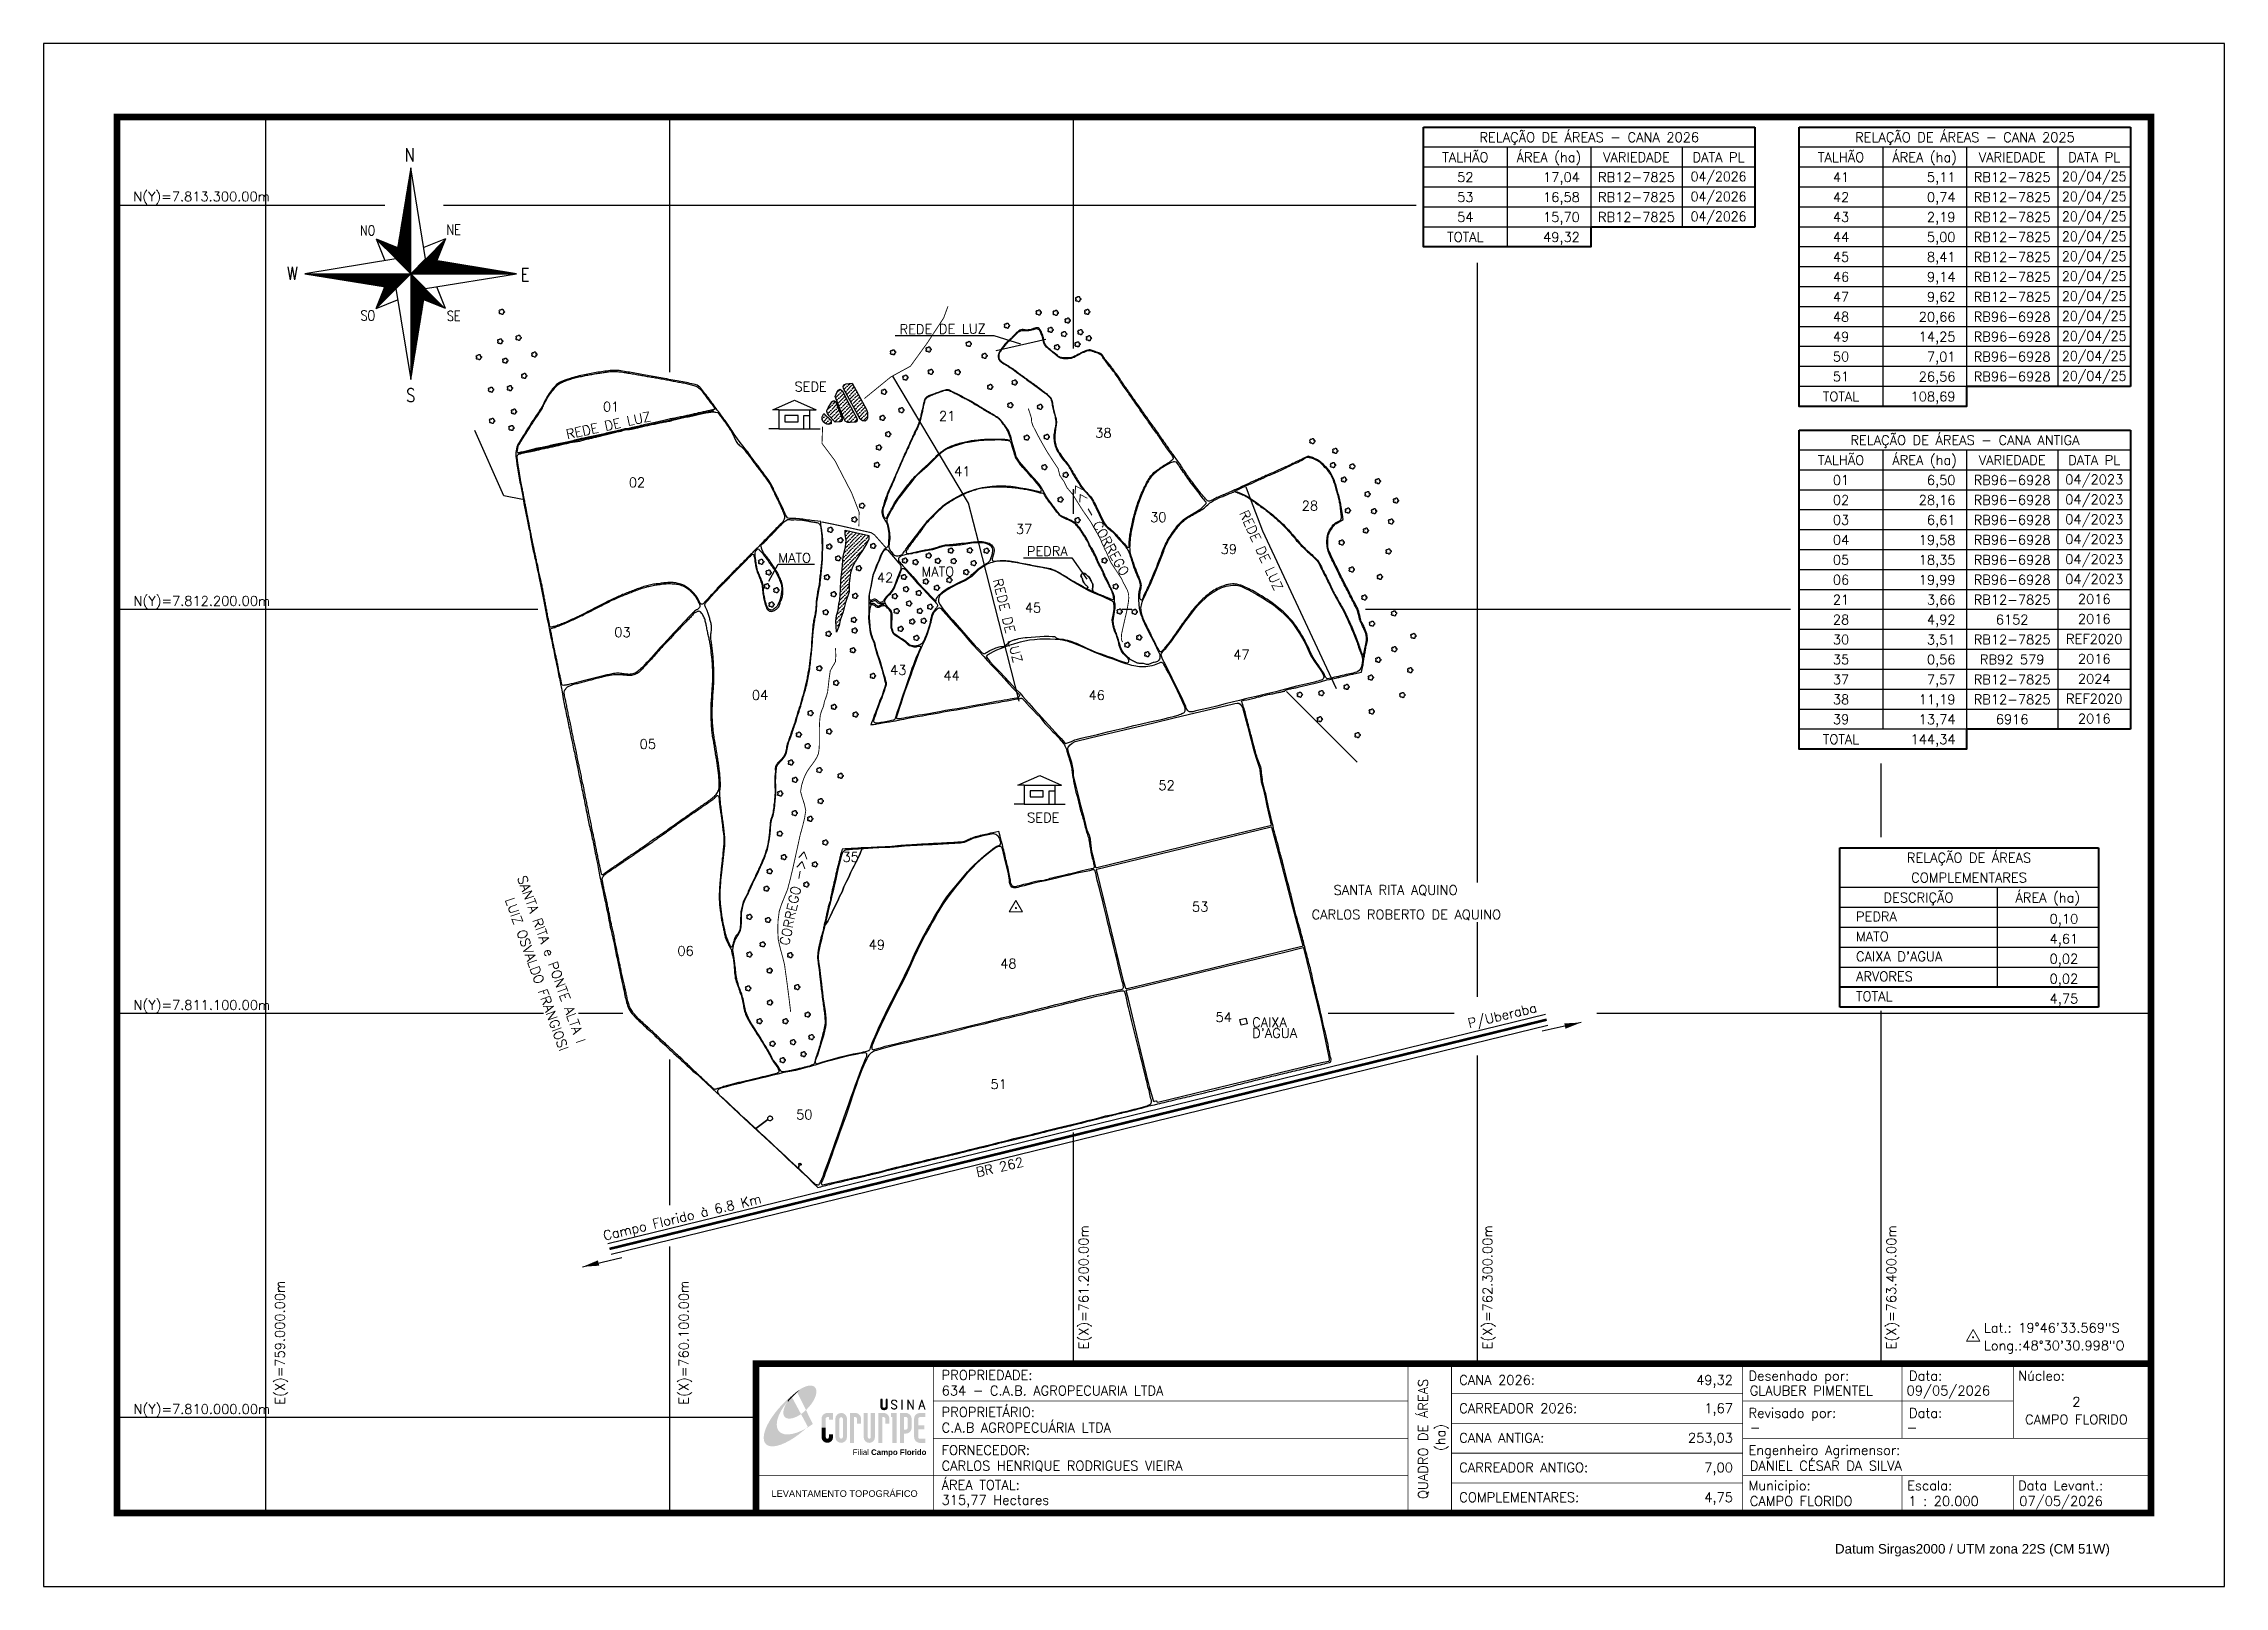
# Model space of a CAD drawing. Header units: millimetres. Extents: x 758395 to 764335, y 7809539 to 7813739.
import ezdxf
from ezdxf.enums import TextEntityAlignment as Align

# ---------------------------------------------------------------- set-up
doc = ezdxf.new("R2010")
doc.units = ezdxf.units.MM
for name, pattern in [('CENTER2', [1.125, 0.75, -0.125, 0.125, -0.125]), ('CONTINUO', [0]), ('LIN0', [0])]:
    doc.linetypes.add(name, pattern=pattern)
for name, color, linetype in [('0114000634', 1, 'Continuous'), ('0114000634001', 5, 'Continuous'), ('0114000634002', 5, 'Continuous'), ('0114000634003', 5, 'Continuous'), ('0114000634004', 5, 'Continuous'), ('0114000634005', 5, 'Continuous'), ('0114000634006', 5, 'Continuous'), ('0114000634021', 5, 'Continuous'), ('0114000634028', 5, 'Continuous'), ('0114000634030', 5, 'Continuous'), ('0114000634035', 5, 'Continuous'), ('0114000634037', 5, 'Continuous'), ('0114000634038', 5, 'Continuous'), ('0114000634039', 5, 'Continuous'), ('0114000634041', 5, 'Continuous'), ('0114000634042', 5, 'Continuous'), ('0114000634043', 5, 'Continuous'), ('0114000634044', 5, 'Continuous'), ('0114000634045', 5, 'Continuous'), ('0114000634046', 5, 'Continuous'), ('0114000634047', 5, 'Continuous'), ('0114000634048', 5, 'Continuous'), ('0114000634049', 5, 'Continuous'), ('0114000634050', 5, 'Continuous'), ('0114000634051', 5, 'Continuous'), ('0114000634052', 5, 'Continuous'), ('0114000634053', 5, 'Continuous'), ('0114000634054', 5, 'Continuous'), ('CAIXA_D_AGUA', 255, 'Continuous'), ('CURSOS_D_AGUA', 4, 'Continuous'), ('ESTRADA', 7, 'Continuous'), ('MALHA', 8, 'Continuous'), ('MARGEM', 5, 'Continuous'), ('MATO', 3, 'Continuous'), ('PEDRA', 7, 'Continuous'), ('QUADRO_DE_AREAS_CANA_2026', 7, 'Continuous'), ('QUADRO_DE_AREAS_CANA_ANTIGA', 7, 'Continuous'), ('QUADRO_DE_AREAS_COMPLEMENTARES', 7, 'Continuous'), ('REDE_DE_LUZ', 6, 'Continuous'), ('REPRESA', 5, 'Continuous'), ('SETA_NORTE', 3, 'Continuous'), ('TEXTO', 7, 'Continuous'), ('TEXTO CONFRONTANTES', 7, 'Continuous'), ('TEXTO_NUN_TAL', 7, 'Continuous')]:
    doc.layers.add(name, color=color, linetype=linetype)
doc.layers.add('TEXTO_DIVERSOS', color=7, linetype='Continuous', lineweight=5)
doc.styles.add('ARIAL', font='arial.ttf')
doc.styles.add('marcelo', font='arial.ttf')
doc.styles.add('ROMANS', font='romans')
doc.styles.add('Simplex', font='simplex.shx')
doc.styles.get("Standard").update_dxf_attribs({"font": 'arial.ttf'})
doc.dimstyles.new('ISO-25', dxfattribs={"dimtxt": 2.5, "dimasz": 2.5, "dimexe": 1.25, "dimexo": 0.625, "dimtad": 1, "dimtxsty": 'Standard', "dimcen": 2.5, "dimadec": 0, "dimazin": 0, "dimtfac": 1, "dimtmove": 0, "dimatfit": 3, "dimfxl": 1, "dimarcsym": 0})
pattern_1 = [(45, (0, 0), (3.977475644, 14.584077362), [18.75, -3.75, 0, -3.75])]

msp = doc.modelspace()

# ---------------------------------------------------------------- texts
at = {"layer": 'MALHA', "style": 'Simplex'}
for s, p in [('N(Y)=7.813.300.00m', (759011.1, 7813323.3)), ('N(Y)=7.812.200.00m', (759011.9, 7812222.1)), ('N(Y)=7.811.100.00m', (759011.9, 7811122.1)), ('N(Y)=7.810.000.00m', (759011.9, 7810022.1))]:
    msp.add_text(s, height=26, dxfattribs=at).set_placement(p, align=Align.MIDDLE_RIGHT)
for s, p in [('E(X)=761.200.00m', (761227.4, 7810522.2)), ('E(X)=762.300.00m', (762327.4, 7810522.2)), ('E(X)=763.400.00m', (763427.4, 7810522.2)), ('E(X)=759.000.00m', (759038.2, 7810371.5)), ('E(X)=760.100.00m', (760138.2, 7810371.5))]:
    msp.add_text(s, height=26, rotation=90, dxfattribs=at).set_placement(p, align=Align.MIDDLE_RIGHT)
at = {"layer": 'MARGEM', "color": 7, "linetype": 'Continuous', "lineweight": 9}
for s, style, p in [('PROPRIEDADE:', 'Simplex', (760840.6, 7810127.7)), ('Desenhado por:', 'Simplex', (763038.4, 7810125.7)), ('Data:', 'Simplex', (763475.6, 7810125.7)), ('Núcleo:', 'Simplex', (763772.7, 7810125.7)), ('PROPRIETÁRIO:', 'Simplex', (760840.6, 7810027)), ('Revisado por:', 'Simplex', (763038.4, 7810024.5)), ('Data:', 'Simplex', (763475.6, 7810024.5)), ('FORNECEDOR:', 'Simplex', (760840.6, 7809923.3)), ('Engenheiro Agrimensor:', 'Simplex', (763038.4, 7809923.3)), ('ÁREA TOTAL:', 'Simplex', (760840.6, 7809828.6)), ('Municipio:', 'Simplex', (763038.4, 7809827)), ('Escala:', 'Simplex', (763470.5, 7809827)), ('Data Levant.:', 'Simplex', (763772.7, 7809827)), ('Datum Sirgas2000 / UTM zona 22S (CM 51W)', 'marcelo', (763273.9, 7809654.6))]:
    msp.add_text(s, height=26, dxfattribs=dict(at, style=style)).set_placement(p, align=Align.TOP_LEFT)
at = {"layer": 'MARGEM', "color": 7, "linetype": 'Continuous', "style": 'Simplex'}
for s, p in [('QUADRO DE ÁREAS', (762151.9, 7809940.7)), ('(ha)', (762199.4, 7809944.7))]:
    msp.add_text(s, height=26, rotation=90, dxfattribs=at).set_placement(p, align=Align.MIDDLE_CENTER)
for s, p in [('CANA 2026:', (762250.5, 7810114.2)), ('09/05/2026', (763469.2, 7810085.3)), ('634 - C.A.B. AGROPECUARIA LTDA', (760840.6, 7810085.3)), ('CARREADOR 2026:', (762250.5, 7810037.2)), ('GLAUBER PIMENTEL', (763041.8, 7810085.3)), ('C.A.B AGROPECUÁRIA LTDA', (760840.6, 7809984.6)), ('CANA ANTIGA:', (762250.5, 7809956.7)), ('-', (763041.8, 7809984.6)), ('-', (763469.2, 7809984.6)), ('CARLOS HENRIQUE RODRIGUES VIEIRA', (760840.6, 7809880.9)), ('CARREADOR ANTIGO:', (762250.5, 7809876.1)), ('DANIEL CÉSAR DA SILVA', (763041.8, 7809880.9)), ('COMPLEMENTARES:', (762250.5, 7809794.8)), ('315,77 Hectares', (760840.6, 7809787.6)), ('CAMPO FLORIDO', (763041.8, 7809784.6)), ('1 : 20.000', (763473.9, 7809784.6)), ('07/05/2026', (763776.1, 7809784.6))]:
    msp.add_text(s, height=26, dxfattribs=at).set_placement(p, align=Align.TOP_LEFT)
for s, p in [('49,32', (762996, 7810114.2)), ('1,67', (762996, 7810037.2)), ('253,03', (762996, 7809956.7)), ('7,00', (762996, 7809876.1)), ('4,75', (762996, 7809794.8))]:
    msp.add_text(s, height=26, dxfattribs=at).set_placement(p, align=Align.TOP_RIGHT)
for s, p in [('2', (763931.6, 7810041.7)), ('CAMPO FLORIDO', (763931.6, 7809993.7))]:
    msp.add_text(s, height=26, dxfattribs=at).set_placement(p, align=Align.MIDDLE_CENTER)
at = {"layer": 'MARGEM', "color": 7, "linetype": 'ByBlock'}
msp.add_text('LEVANTAMENTO TOPOGRÁFICO', height=18, dxfattribs=at).set_placement((760576.2, 7809792), align=Align.MIDDLE_CENTER)
at = {"layer": 'QUADRO_DE_AREAS_CANA_2026', "linetype": 'Continuous', "style": 'Simplex'}
for s, p in [('RELAÇÃO DE ÁREAS - CANA 2026', (762604.6, 7813484.4)), ('TALHÃO', (762267.1, 7813430.1)), ('ÁREA (ha)', (762494.8, 7813430.1)), ('VARIEDADE', (762733.2, 7813430.1)), ('DATA PL', (762956.8, 7813430.1)), ('52', (762267.1, 7813375.8)), ('RB12-7825', (762733.2, 7813375.8)), ('53', (762267.1, 7813321.5)), ('RB12-7825', (762733.2, 7813321.5)), ('54', (762267.1, 7813267.3)), ('RB12-7825', (762733.2, 7813267.3)), ('TOTAL', (762267.1, 7813213))]:
    msp.add_text(s, height=26, dxfattribs=at).set_placement(p, align=Align.MIDDLE_CENTER)
for s, p in [('17,04', (762579, 7813362.7)), ('16,58', (762579, 7813308.4)), ('15,70', (762579, 7813254.1)), ('49,32', (762579, 7813199.8))]:
    msp.add_text(s, height=26, dxfattribs=at).set_placement(p, align=Align.RIGHT)
at = {"layer": 'QUADRO_DE_AREAS_CANA_2026', "linetype": 'Continuous', "style": 'Simplex', "width": 0.96}
for p in [(762956.8, 7813377.6), (762956.8, 7813323.3), (762956.8, 7813269)]:
    msp.add_text('04/2026', height=26, dxfattribs=at).set_placement(p, align=Align.MIDDLE_CENTER)
at = {"layer": 'QUADRO_DE_AREAS_CANA_ANTIGA', "linetype": 'Continuous', "style": 'Simplex'}
for s, p in [('RELAÇÃO DE ÁREAS - CANA 2025', (763627.9, 7813484.4)), ('TALHÃO', (763290.4, 7813430.1)), ('ÁREA (ha)', (763518.1, 7813430.1)), ('VARIEDADE', (763756.5, 7813430.1)), ('DATA PL', (763980.1, 7813430.1)), ('41', (763290.4, 7813375.8)), ('RB12-7825', (763756.5, 7813375.8)), ('42', (763290.4, 7813321.5)), ('RB12-7825', (763756.5, 7813321.5)), ('43', (763290.4, 7813267.3)), ('RB12-7825', (763756.5, 7813267.3)), ('44', (763290.4, 7813213)), ('RB12-7825', (763756.5, 7813213)), ('45', (763290.4, 7813158.7)), ('RB12-7825', (763756.5, 7813158.7)), ('46', (763290.4, 7813104.4)), ('47', (763290.4, 7813050.1)), ('RB12-7825', (763756.5, 7813104.4)), ('RB12-7825', (763756.5, 7813050.1)), ('48', (763290.4, 7812995.8)), ('RB96-6928', (763756.5, 7812995.8)), ('49', (763290.4, 7812941.6)), ('RB96-6928', (763756.5, 7812941.6)), ('50', (763290.4, 7812887.3)), ('RB96-6928', (763756.5, 7812887.3)), ('51', (763290.4, 7812833)), ('RB96-6928', (763756.5, 7812833)), ('TOTAL', (763290.4, 7812778.7)), ('RELAÇÃO DE ÁREAS - CANA ANTIGA', (763627.9, 7812659.8)), ('TALHÃO', (763290.4, 7812605.5)), ('ÁREA (ha)', (763518.1, 7812605.5)), ('VARIEDADE', (763756.5, 7812605.5)), ('DATA PL', (763980.1, 7812605.5)), ('01', (763290.4, 7812551.3)), ('RB96-6928', (763756.5, 7812551.3)), ('04/2023', (763980.1, 7812553)), ('02', (763290.4, 7812497)), ('RB96-6928', (763756.5, 7812497)), ('04/2023', (763980.1, 7812498.7)), ('03', (763290.4, 7812442.7)), ('RB96-6928', (763756.5, 7812442.7)), ('04/2023', (763980.1, 7812444.5)), ('04/2023', (763980.1, 7812390.2)), ('04', (763290.4, 7812388.4)), ('RB96-6928', (763756.5, 7812388.4)), ('04/2023', (763980.1, 7812335.9)), ('05', (763290.4, 7812334.1)), ('06', (763290.4, 7812279.9)), ('RB96-6928', (763756.5, 7812334.1)), ('RB96-6928', (763756.5, 7812279.9)), ('04/2023', (763980.1, 7812281.6)), ('21', (763290.4, 7812225.6)), ('RB12-7825', (763756.5, 7812225.6)), ('2016', (763980.1, 7812227.3)), ('28', (763290.4, 7812171.3)), ('6152', (763756.5, 7812171.3)), ('2016', (763980.1, 7812173.1)), ('30', (763290.4, 7812117)), ('RB12-7825', (763756.5, 7812117)), ('REF2020', (763980.1, 7812118.8)), ('35', (763290.4, 7812062.7)), ('RB92 579', (763756.5, 7812062.7)), ('2016', (763980.1, 7812064.5)), ('37', (763290.4, 7812008.4)), ('RB12-7825', (763756.5, 7812008.4)), ('2024', (763980.1, 7812010.2)), ('38', (763290.4, 7811954.2)), ('RB12-7825', (763756.5, 7811954.2)), ('REF2020', (763980.1, 7811955.9)), ('39', (763290.4, 7811899.9)), ('6916', (763756.5, 7811899.9)), ('2016', (763980.1, 7811901.6)), ('TOTAL', (763290.4, 7811845.6))]:
    msp.add_text(s, height=26, dxfattribs=at).set_placement(p, align=Align.MIDDLE_CENTER)
for s, p in [('5,11', (763602.3, 7813362.7)), ('0,74', (763602.3, 7813308.4)), ('2,19', (763602.3, 7813254.1)), ('5,00', (763602.3, 7813199.8)), ('8,41', (763602.3, 7813145.6)), ('9,14', (763602.3, 7813091.3)), ('9,62', (763602.3, 7813037)), ('20,66', (763602.3, 7812982.7)), ('14,25', (763602.3, 7812928.4)), ('7,01', (763602.3, 7812874.1)), ('26,56', (763602.3, 7812819.9)), ('108,69', (763602.3, 7812765.6)), ('6,50', (763602.3, 7812538.1)), ('28,16', (763602.3, 7812483.8)), ('6,61', (763602.3, 7812429.6)), ('19,58', (763602.3, 7812375.3)), ('18,35', (763602.3, 7812321)), ('19,99', (763602.3, 7812266.7)), ('3,66', (763602.3, 7812212.4)), ('4,92', (763602.3, 7812158.2)), ('3,51', (763602.3, 7812103.9)), ('0,56', (763602.3, 7812049.6)), ('7,57', (763602.3, 7811995.3)), ('11,19', (763602.3, 7811941)), ('13,74', (763602.3, 7811886.7)), ('144,34', (763602.3, 7811832.5))]:
    msp.add_text(s, height=26, dxfattribs=at).set_placement(p, align=Align.RIGHT)
at = {"layer": 'QUADRO_DE_AREAS_CANA_ANTIGA', "linetype": 'Continuous', "style": 'Simplex', "width": 0.96}
for p in [(763980.1, 7813377.6), (763980.1, 7813323.3), (763980.1, 7813269), (763980.1, 7813214.7), (763980.1, 7813160.5), (763980.1, 7813106.2), (763980.1, 7813051.9), (763980.1, 7812997.6), (763980.1, 7812943.3), (763980.1, 7812889), (763980.1, 7812834.8)]:
    msp.add_text('20/04/25', height=26, dxfattribs=at).set_placement(p, align=Align.MIDDLE_CENTER)
at = {"layer": 'QUADRO_DE_AREAS_COMPLEMENTARES', "linetype": 'Continuous', "style": 'Simplex'}
for s, p in [('RELAÇÃO DE ÁREAS', (763639, 7811523)), ('COMPLEMENTARES', (763639, 7811468.8)), ('DESCRIÇÃO', (763501.2, 7811414.5)), ('ÁREA (ha)', (763853.5, 7811414.5))]:
    msp.add_text(s, height=26, dxfattribs=at).set_placement(p, align=Align.MIDDLE_CENTER)
for s, p in [('PEDRA', (763331.2, 7811362.9)), ('MATO', (763331.2, 7811308.6)), ("CAIXA D'AGUA", (763331.2, 7811254.3)), ('ARVORES', (763331.2, 7811200)), ('TOTAL', (763331.2, 7811145.8))]:
    msp.add_text(s, height=26, dxfattribs=at).set_placement(p, align=Align.MIDDLE_LEFT)
for s, p in [('0,10', (763936.5, 7811343.6)), ('4,61', (763936.5, 7811289.3)), ('0,02', (763936.5, 7811235)), ('0,02', (763936.5, 7811180.7)), ('4,75', (763936.5, 7811126.4))]:
    msp.add_text(s, height=26, dxfattribs=at).set_placement(p, align=Align.RIGHT)
at = {"layer": 'TEXTO', "linetype": 'ByBlock', "style": 'Simplex'}
for s, p in [('Lat.: 19%%D46\'33.569"S', (763679.4, 7810230.3, 1313.5)), ('Long.:48%%D30\'30.998"O', (763679.4, 7810182, 1313.5))]:
    msp.add_text(s, height=26, dxfattribs=at).set_placement(p)
at = {"layer": 'TEXTO CONFRONTANTES', "linetype": 'Continuous', "style": 'Simplex'}
for s, p in [('SANTA RITA e PONTE ALTA I', (759676.8, 7811465.9)), ('LUIZ OSVALDO FRANGIOSI', (759644, 7811406))]:
    msp.add_text(s, height=26, rotation=289.74867, dxfattribs=at).set_placement(p, align=Align.BOTTOM_LEFT)
for s, p in [('SANTA RITA AQUINO', (761908.3, 7811414.2)), ('CARLOS ROBERTO DE AQUINO', (761848.4, 7811347.6))]:
    msp.add_text(s, height=26, dxfattribs=at).set_placement(p, align=Align.BOTTOM_LEFT)
at = {"layer": 'TEXTO_DIVERSOS', "linetype": 'Continuous', "style": 'Simplex'}
for s, rotation, p in [('REDE DE LUZ', 0.48026, (760726.2, 7812948.6)), ('REDE DE LUZ', 12.28409, (759821, 7812662.4)), ('REDE DE LUZ', 294.26053, (761651.3, 7812461.5)), ('REDE DE LUZ', 283.77325, (760980, 7812279.5)), ('P/Uberaba', 13.43016, (762277.5, 7811058.9)), ('BR 262', 12.95422, (760937.6, 7810653.5)), ('Campo Florido à 6.8 Km', 13.43016, (759922.3, 7810480.8))]:
    msp.add_text(s, height=26, rotation=rotation, dxfattribs=at).set_placement(p)
for s, p in [('SEDE', (760439.8, 7812792.6)), ('MATO', (760395.6, 7812326.4)), ('PEDRA', (761072.6, 7812344.7)), ('MATO', (760785.7, 7812289)), ('CAIXA', (761686.3, 7811061.8)), ("D'AGUA", (761686.3, 7811032.8))]:
    msp.add_text(s, height=26, dxfattribs=at).set_placement(p)
for s, rotation, p in [('<< - CORREGO', 299, (761186.5, 7812530.4)), ('CORREGO ->>', 78.30278, (760432.2, 7811280.8))]:
    msp.add_text(s, height=26, rotation=rotation, dxfattribs=at).set_placement(p, align=Align.BOTTOM_LEFT)
msp.add_text('SEDE', height=26, dxfattribs=at).set_placement((761073.4, 7811611.5), align=Align.BOTTOM_LEFT)
at = {"layer": 'TEXTO_NUN_TAL', "linetype": 'Continuous', "style": 'Simplex'}
for s, p in [('01', (759918.1, 7812738)), ('21', (760833.4, 7812712.6)), ('38', (761259, 7812666.7)), ('41', (760874.4, 7812562)), ('02', (759988.5, 7812531.9)), ('28', (761821.4, 7812468.5)), ('37', (761042.8, 7812404.7)), ('30', (761408.5, 7812436.9)), ('39', (761600.6, 7812350.1)), ('42', (760664.2, 7812272.8)), ('45', (761067.2, 7812190.7)), ('03', (759949.1, 7812123.8)), ('47', (761634.8, 7812063.1)), ('43', (760700, 7812021)), ('44', (760845.4, 7812005.5)), ('04', (760323.7, 7811953)), ('46', (761240.6, 7811952.5)), ('05', (760018.1, 7811819.6)), ('52', (761431, 7811707.3)), ('35', (760570.6, 7811511.9)), ('53', (761522.6, 7811376.7)), ('06', (760120.9, 7811256.3)), ('49', (760641.8, 7811273.2)), ('48', (761000.1, 7811221.8)), ('54', (761586.6, 7811076)), ('51', (760973.6, 7810893.6)), ('50', (760444.4, 7810810.7))]:
    msp.add_text(s, height=26, dxfattribs=at).set_placement(p)

# ---------------------------------------------------------------- blocks, each defined once
blk = doc.blocks.new('A$C78F83FB3')
at = {"layer": 'MARGEM'}
h = blk.add_hatch(color=20, dxfattribs=at)
edge = h.paths.add_edge_path()
edge.add_ellipse((19.49, 23.77), major_axis=(-6.68, -6.67), ratio=0.469426, start_angle=292.73277, end_angle=601.25787)
edge.add_ellipse((22.83, 22.05), major_axis=(12.64, 11.29), ratio=0.457614, start_angle=79.90686, end_angle=107.91393)
edge = h.paths.add_edge_path()
edge.add_ellipse((18.28, 18.7), major_axis=(13.95, 13.59), ratio=0.386848, start_angle=63.96117, end_angle=264.59932)
edge.add_ellipse((22.83, 22.05), major_axis=(12.64, 11.29), ratio=0.457614, start_angle=107.91393, end_angle=245.11815, ccw=False)
edge.add_ellipse((19.49, 23.77), major_axis=(-6.68, -6.67), ratio=0.469426, start_angle=241.25787, end_angle=292.73277, ccw=False)
for color, points in [(20, [(15.46, 26.12), (14.17, 24.81), (14.06, 24.24), (14.39, 23.97), (14.67, 24.54), (19.47, 29.32), (18.48, 28.66), (17.31, 27.78)]), (7, [(58.42, 24.9), (57.9, 24.9), (57.9, 21.73, -0.414214), (57.15, 20.98), (56.84, 20.98, -0.414214), (56.09, 21.73), (56.09, 24.9), (55.57, 24.9), (55.57, 21.73, 0.414214), (56.84, 20.46), (57.15, 20.46, 0.414214), (58.42, 21.73)]), (7, [(61.7, 24.9), (61.23, 24.9, 0.396318), (60.04, 23.78), (60.04, 23.72, 0.151912), (60.39, 22.97), (60.46, 22.92), (62.18, 22), (62.85, 21.83, 0.12407), (62.51, 22.42), (60.75, 23.36, -0.13192), (60.56, 23.77, -0.385578), (61.23, 24.37), (61.7, 24.37, -0.414214), (62.37, 23.7), (62.89, 23.7, 0.414214)]), (7, [(62.37, 23.7), (62.89, 23.7, 0.414214), (61.7, 24.9), (61.23, 24.9, 0.396318), (60.04, 23.78), (60.04, 23.72, 0.151912), (60.39, 22.97), (60.46, 22.92), (62.18, 22), (62.18, 22, -0.131921), (62.37, 21.59, -0.385578), (61.7, 20.98), (61.23, 20.98, -0.414214), (60.56, 21.65), (60.04, 21.65, 0.414214), (61.23, 20.46), (61.7, 20.46, 0.402546), (62.89, 21.61, 0.165292), (62.51, 22.42), (60.75, 23.36, -0.13192), (60.56, 23.77, -0.385578), (61.23, 24.37), (61.7, 24.37, -0.414214)]), (7, [(30.97, 12.46), (29.13, 12.46), (29.13, 8.21, 1), (34.29, 8.21), (34.29, 9.41), (32.45, 9.41), (32.45, 8.21, -1), (30.97, 8.21)])]:
    blk.add_hatch(color=color, dxfattribs=at).paths.add_polyline_path(points)
h = blk.add_hatch(color=7, dxfattribs=at)
h.paths.add_polyline_path([(65.24, 24.9), (64.72, 24.9), (64.72, 20.46), (65.24, 20.46)])
h.paths.add_polyline_path([(67.38, 20.46), (67.9, 20.46), (67.9, 23.74), (69.74, 20.46), (70.23, 20.46), (70.23, 24.9), (69.71, 24.9), (69.71, 21.58), (67.85, 24.9), (67.38, 24.9)])
h.paths.add_polyline_path([(72.17, 20.46), (72.72, 20.46), (73.14, 21.73), (74.49, 21.73), (74.9, 20.46), (75.45, 20.46), (74, 24.9), (73.62, 24.9)])
h.paths.add_polyline_path([(73.81, 23.8), (74.32, 22.25), (73.31, 22.25)], flags=16)
h = blk.add_hatch(color=7, dxfattribs=at)
h.paths.add_polyline_path([(31.71, 18.93, 0.414214), (29.13, 16.35), (29.13, 12.46), (30.97, 12.46), (30.97, 16.35, -0.414214), (31.71, 17.09), (32.45, 17.09), (32.45, 16.02), (34.29, 16.02), (34.29, 18.93)])
h.paths.add_polyline_path([(44.15, 17.09, -0.414214), (44.89, 16.35), (44.89, 14.1), (46.72, 14.1), (46.72, 16.17, 0.433937), (44.15, 18.93), (41.77, 18.93), (41.77, 12.46), (43.61, 12.46), (43.61, 17.09)])
h.paths.add_polyline_path([(43.61, 12.46), (41.77, 12.46), (41.77, 5.62), (43.61, 5.62)])
h.paths.add_polyline_path([(47.92, 12.46), (49.75, 12.46), (49.75, 18.93), (47.92, 18.93)])
h.paths.add_polyline_path([(52.91, 18.93), (51.08, 18.93), (51.08, 12.46), (52.91, 12.46)])
h.paths.add_polyline_path([(51.08, 8.12, -1), (49.75, 8.12), (49.75, 12.46), (47.92, 12.46), (47.92, 8.12, 1), (52.91, 8.12), (52.91, 12.46), (51.08, 12.46)])
h.paths.add_polyline_path([(54.41, 12.46), (56.25, 12.46), (56.25, 17.09), (56.79, 17.09, -0.414214), (57.53, 16.35), (57.53, 14.1), (59.36, 14.1), (59.36, 16.17, 0.433937), (56.79, 18.93), (54.41, 18.93)])
h.paths.add_polyline_path([(56.25, 12.46), (54.41, 12.46), (54.41, 5.62), (56.25, 5.62)])
h.paths.add_polyline_path([(60.73, 12.46), (62.58, 12.46), (62.58, 18.93), (60.02, 18.93), (60.02, 17.08), (60.73, 17.08)])
h.paths.add_polyline_path([(62.58, 12.46), (60.73, 12.46), (60.73, 5.62), (62.58, 5.62)])
h.paths.add_polyline_path([(64.06, 12.46), (65.82, 12.46), (65.82, 17.17), (66.66, 17.17, -0.450417), (67.48, 16.25), (67.48, 12.46), (69.24, 12.46, 0.002307), (69.24, 12.48, 0.005282), (69.23, 12.54, -0.000938), (69.23, 12.53), (69.23, 16.17, 0.433937), (66.66, 18.93), (64.06, 18.93)])
h.paths.add_polyline_path([(64.06, 5.62), (65.82, 5.62), (65.82, 9.77), (66.66, 9.77, 0.426056), (69.24, 12.46), (67.48, 12.46), (67.48, 12.45, -0.450417), (66.66, 11.53), (65.82, 11.53), (65.82, 12.46), (64.06, 12.46)])
h.paths.add_polyline_path([(70.37, 12.46), (74.87, 12.46), (74.87, 13.44), (72.21, 13.44), (72.21, 16.35, -0.414214), (72.95, 17.09), (75.38, 17.09), (75.38, 18.93), (72.95, 18.93, 0.414214), (70.37, 16.35)])
h.paths.add_polyline_path([(72.21, 11.62), (74.87, 11.62), (74.87, 12.46), (70.37, 12.46), (70.37, 8.21, 0.414214), (72.95, 5.62), (75.38, 5.62), (75.38, 7.47), (72.95, 7.47, -0.414214), (72.21, 8.21)])
h = blk.add_hatch(color=7, dxfattribs=at)
h.paths.add_polyline_path([(35.29, 16.35), (35.29, 8.21, 1), (40.46, 8.21, 0.016978), (40.45, 8.38), (40.45, 16.17, 0.433937), (37.88, 18.93), (37.87, 18.93, 0.41391)])
h.paths.add_polyline_path([(38.62, 16.35), (38.62, 8.21, -1), (37.13, 8.21), (37.13, 16.35, -1)], flags=16)
at = {"layer": 'MARGEM', "color": 7}
blk.add_lwpolyline([(58.42, 24.9), (57.9, 24.9), (57.9, 21.73, -0.414214), (57.15, 20.98), (56.84, 20.98, -0.414214), (56.09, 21.73), (56.09, 24.9), (55.57, 24.9), (55.57, 21.73, 0.414214), (56.84, 20.46), (57.15, 20.46, 0.414214), (58.42, 21.73), (58.42, 24.9)], format="xyb", close=True, dxfattribs=at)
at = {"layer": 'MARGEM', "color": 252, "insert": (43.05, 2.72), "char_height": 2.5, "attachment_point": 1, "style": 'ARIAL'}
blk.add_mtext_dynamic_manual_height_columns('Filial {\\fArial|b1|i0|c0|p34;Campo Florido}', width=33.0271, gutter_width=2.46, heights=[2.95], dxfattribs=at)
blk = doc.blocks.new('A$C309442C0')
at = {"layer": 'SETA_NORTE', "linetype": 'Continuous'}
h = blk.add_hatch(dxfattribs=at)
h.set_pattern_fill('ANSI31', color=256, scale=0.1375, angle=-90, style=0)
h.set_pattern_definition([(315, (-215853.3434, 13873.16845), (0.3086963042, 0.3086963042), [])])
h.paths.add_polyline_path([(73.5, 97.4), (74.7, 104.9), (60, 110.8)])
h = blk.add_hatch(dxfattribs=at)
h.set_pattern_fill('ANSI31', color=256, scale=0.1375, angle=180, style=0)
h.set_pattern_definition([(225, (13869.59828, 216024.21475), (0.3086963042, -0.3086963042), [])])
h.paths.add_polyline_path([(93.8, 97.4), (101.4, 96.2), (107.3, 110.8)])
h = blk.add_hatch(dxfattribs=at)
h.set_pattern_fill('ANSI31', color=256, scale=0.1375, style=0)
h.set_pattern_definition([(45, (-13702.2971, -215849.77324), (-0.3086963042, 0.3086963042), [])])
h.paths.add_polyline_path([(73.5, 77), (65.9, 78.3), (60, 63.6)])
h = blk.add_hatch(dxfattribs=at)
h.set_pattern_fill('ANSI31', color=256, scale=0.1375, angle=90, style=0)
h.set_pattern_definition([(135, (216020.6446, -13698.72693), (-0.3086963042, -0.3086963042), [])])
h.paths.add_polyline_path([(93.8, 77), (92.6, 69.5), (107.3, 63.6)])
for p, q in [((81.6, 146.8), (83.7, 148.9)), ((81.7, 147.6), (83.7, 149.5)), ((81.8, 148.3), (83.7, 150.1)), ((82, 149.1), (83.7, 150.8)), ((82.1, 149.9), (83.7, 151.4)), ((82.2, 150.6), (83.7, 152.1)), ((82.3, 151.4), (83.7, 152.7)), ((82.5, 152.2), (83.7, 153.3)), ((82.6, 152.9), (83.7, 154)), ((82.7, 153.7), (83.7, 154.6)), ((82.9, 154.4), (83.7, 155.2)), ((83, 155.2), (83.7, 155.9)), ((83.1, 156), (83.7, 156.5)), ((83.2, 156.7), (83.7, 157.2)), ((83.4, 157.5), (83.7, 157.8)), ((83.5, 158.3), (83.7, 158.4)), ((83.6, 159), (83.7, 159.1)), ((78.7, 129.3), (83.7, 134.2)), ((78.8, 130), (83.7, 134.9)), ((79, 130.8), (83.7, 135.5)), ((79.1, 131.6), (83.7, 136.1)), ((79.2, 132.3), (83.7, 136.8)), ((79.3, 133.1), (83.7, 137.4)), ((79.5, 133.8), (83.7, 138)), ((79.6, 134.6), (83.7, 138.7)), ((79.7, 135.4), (83.7, 139.3)), ((79.8, 136.1), (83.7, 140)), ((80, 136.9), (83.7, 140.6)), ((80.1, 137.7), (83.7, 141.2)), ((80.2, 138.4), (83.7, 141.9)), ((80.3, 139.2), (83.7, 142.5)), ((80.5, 139.9), (83.7, 143.1)), ((80.6, 140.7), (83.7, 143.8)), ((80.7, 141.5), (83.7, 144.4)), ((80.8, 142.2), (83.7, 145)), ((81, 143), (83.7, 145.7)), ((81.1, 143.8), (83.7, 146.3)), ((81.2, 144.5), (83.7, 147)), ((81.3, 145.3), (83.7, 147.6)), ((81.5, 146.1), (83.7, 148.2)), ((75.7, 111), (83.7, 118.9)), ((75.8, 111.7), (83.7, 119.6)), ((75.9, 112.5), (83.7, 120.2)), ((76.1, 113.3), (83.7, 120.8)), ((76.2, 114), (83.7, 121.5)), ((76.3, 114.8), (83.7, 122.1)), ((76.4, 115.5), (83.7, 122.8)), ((76.6, 116.3), (83.7, 123.4)), ((76.7, 117.1), (83.7, 124)), ((76.8, 117.8), (83.7, 124.7)), ((76.9, 118.6), (83.7, 125.3)), ((77.1, 119.4), (83.7, 125.9)), ((77.2, 120.1), (83.7, 126.6)), ((77.3, 120.9), (83.7, 127.2)), ((77.4, 121.6), (83.7, 127.8)), ((77.6, 122.4), (83.7, 128.5)), ((77.7, 123.2), (83.7, 129.1)), ((77.8, 123.9), (83.7, 129.8)), ((78, 124.7), (83.7, 130.4)), ((78.1, 125.5), (83.7, 131)), ((78.2, 126.2), (83.7, 131.7)), ((78.3, 127), (83.7, 132.3)), ((78.5, 127.7), (83.7, 132.9)), ((78.6, 128.5), (83.7, 133.6)), ((60, 110.8), (74.7, 104.9)), ((60, 110.8), (65.9, 96.2)), ((73.5, 97.3), (83.7, 107.5)), ((73.6, 98), (83.7, 108.1)), ((73.7, 98.8), (83.7, 108.7)), ((73.8, 99.5), (83.7, 109.4)), ((73.8, 97), (83.7, 106.8)), ((73.9, 100.3), (83.7, 110)), ((74.1, 101.1), (83.7, 110.6)), ((74.2, 101.8), (83.7, 111.3)), ((74.2, 96.7), (83.7, 106.2)), ((74.3, 102.6), (83.7, 111.9)), ((74.4, 103.3), (83.7, 112.6)), ((74.5, 96.4), (83.7, 105.6)), ((74.6, 104.1), (83.7, 113.2)), ((74.7, 104.9), (83.7, 113.8)), ((74.8, 105.6), (83.7, 114.5)), ((74.8, 96.1), (83.7, 104.9)), ((74.9, 106.4), (83.7, 115.1)), ((75.1, 107.2), (83.7, 115.7)), ((75.1, 95.7), (83.7, 104.3)), ((75.2, 107.9), (83.7, 116.4)), ((75.3, 108.7), (83.7, 117)), ((75.4, 109.4), (83.7, 117.7)), ((75.6, 110.2), (83.7, 118.3)), ((107.3, 110.8), (92.6, 104.9)), ((107.3, 110.8), (101.4, 96.2)), ((75.4, 95.4), (83.7, 103.6)), ((75.8, 95.1), (83.7, 103)), ((76.1, 94.8), (83.7, 102.4)), ((76.4, 94.5), (83.7, 101.7)), ((76.7, 94.2), (83.7, 101.1)), ((77, 93.8), (83.7, 100.5)), ((77.4, 93.5), (83.7, 99.8)), ((77.7, 93.2), (83.7, 99.2)), ((78, 92.9), (83.7, 98.5)), ((78.3, 92.6), (83.7, 97.9)), ((78.6, 92.2), (83.7, 97.3)), ((78.9, 91.9), (83.7, 96.6)), ((79.3, 91.6), (83.7, 96)), ((79.6, 91.3), (83.7, 95.4)), ((79.9, 91), (83.7, 94.7)), ((80.2, 90.7), (83.7, 94.1)), ((80.5, 90.3), (83.7, 93.4)), ((80.9, 90), (83.7, 92.8)), ((81.2, 89.7), (83.7, 92.2)), ((81.5, 89.4), (83.7, 91.5)), ((81.8, 89.1), (83.7, 90.9)), ((82.1, 88.7), (83.7, 90.3)), ((82.4, 88.4), (83.7, 89.6)), ((83.8, 87.2), (94, 97.4)), ((84.4, 87.2), (94.5, 97.3)), ((85.1, 87.2), (95.1, 97.2)), ((85.7, 87.2), (95.6, 97.1)), ((86.3, 87.2), (96.2, 97)), ((87, 87.2), (96.7, 96.9)), ((87.6, 87.2), (97.2, 96.9)), ((88.3, 87.2), (97.8, 96.8)), ((88.9, 87.2), (98.3, 96.7)), ((89.5, 87.2), (98.9, 96.6)), ((90.2, 87.2), (99.4, 96.5)), ((90.8, 87.2), (100, 96.4)), ((91.4, 87.2), (100.5, 96.3)), ((92.1, 87.2), (101.1, 96.2)), ((92.7, 87.2), (101.6, 96.1)), ((93.4, 87.2), (102.2, 96)), ((94, 87.2), (102.7, 96)), ((94.6, 87.2), (103.3, 95.9)), ((95.3, 87.2), (103.8, 95.8)), ((95.9, 87.2), (104.4, 95.7)), ((96.5, 87.2), (104.9, 95.6)), ((97.2, 87.2), (105.5, 95.5)), ((97.8, 87.2), (106, 95.4)), ((98.4, 87.2), (106.5, 95.3)), ((99.1, 87.2), (107.1, 95.2)), ((99.7, 87.2), (107.6, 95.1)), ((100.4, 87.2), (108.2, 95.1)), ((101, 87.2), (108.7, 95)), ((101.6, 87.2), (109.3, 94.9)), ((102.3, 87.2), (109.8, 94.8)), ((102.9, 87.2), (110.4, 94.7)), ((103.5, 87.2), (110.9, 94.6)), ((104.2, 87.2), (111.5, 94.5)), ((104.8, 87.2), (112, 94.4)), ((105.5, 87.2), (112.6, 94.3)), ((106.1, 87.2), (113.1, 94.2)), ((106.7, 87.2), (113.7, 94.1)), ((107.4, 87.2), (114.2, 94.1)), ((108, 87.2), (114.8, 94)), ((108.6, 87.2), (115.3, 93.9)), ((109.3, 87.2), (115.8, 93.8)), ((109.9, 87.2), (116.4, 93.7)), ((110.6, 87.2), (116.9, 93.6)), ((111.2, 87.2), (117.5, 93.5)), ((111.8, 87.2), (118, 93.4)), ((112.5, 87.2), (118.6, 93.3)), ((113.1, 87.2), (119.1, 93.2)), ((113.7, 87.2), (119.7, 93.2)), ((114.4, 87.2), (120.2, 93.1)), ((115, 87.2), (120.8, 93)), ((115.6, 87.2), (121.3, 92.9)), ((116.3, 87.2), (121.9, 92.8)), ((116.9, 87.2), (122.4, 92.7)), ((117.6, 87.2), (123, 92.6)), ((118.2, 87.2), (123.5, 92.5)), ((118.8, 87.2), (124, 92.4)), ((119.5, 87.2), (124.6, 92.3)), ((120.1, 87.2), (125.1, 92.3)), ((120.7, 87.2), (125.7, 92.2)), ((121.4, 87.2), (126.2, 92.1)), ((122, 87.2), (126.8, 92)), ((122.7, 87.2), (127.3, 91.9)), ((123.3, 87.2), (127.9, 91.8)), ((123.9, 87.2), (128.4, 91.7)), ((124.6, 87.2), (129, 91.6)), ((125.2, 87.2), (129.5, 91.5)), ((125.8, 87.2), (130.1, 91.4)), ((126.5, 87.2), (130.6, 91.4)), ((127.1, 87.2), (131.2, 91.3)), ((127.8, 87.2), (131.7, 91.2)), ((128.4, 87.2), (132.3, 91.1)), ((129, 87.2), (132.8, 91)), ((129.7, 87.2), (133.3, 90.9)), ((130.3, 87.2), (133.9, 90.8)), ((130.9, 87.2), (134.4, 90.7)), ((131.6, 87.2), (135, 90.6)), ((132.2, 87.2), (135.5, 90.5)), ((132.8, 87.2), (136.1, 90.5)), ((133.5, 87.2), (136.6, 90.4)), ((134.1, 87.2), (137.2, 90.3)), ((134.8, 87.2), (137.7, 90.2)), ((135.4, 87.2), (138.3, 90.1)), ((136, 87.2), (138.8, 90)), ((136.7, 87.2), (139.4, 89.9)), ((137.3, 87.2), (139.9, 89.8)), ((137.9, 87.2), (140.5, 89.7)), ((138.6, 87.2), (141, 89.6)), ((139.2, 87.2), (141.6, 89.6)), ((139.9, 87.2), (142.1, 89.5)), ((140.5, 87.2), (142.6, 89.4)), ((141.1, 87.2), (143.2, 89.3)), ((141.8, 87.2), (143.7, 89.2)), ((142.4, 87.2), (144.3, 89.1)), ((11.8, 87.2), (11.8, 87.2)), ((12.3, 87.1), (12.4, 87.2)), ((12.9, 87), (13.1, 87.2)), ((13.4, 86.9), (13.7, 87.2)), ((14, 86.8), (14.4, 87.2)), ((14.5, 86.7), (15, 87.2)), ((15.1, 86.6), (15.6, 87.2)), ((15.6, 86.6), (16.3, 87.2)), ((16.2, 86.5), (16.9, 87.2)), ((16.7, 86.4), (17.5, 87.2)), ((17.2, 86.3), (18.2, 87.2)), ((17.8, 86.2), (18.8, 87.2)), ((18.3, 86.1), (19.5, 87.2)), ((18.9, 86), (20.1, 87.2)), ((19.4, 85.9), (20.7, 87.2)), ((20, 85.8), (21.4, 87.2)), ((20.5, 85.7), (22, 87.2)), ((21.1, 85.7), (22.6, 87.2)), ((21.6, 85.6), (23.3, 87.2)), ((22.2, 85.5), (23.9, 87.2)), ((22.7, 85.4), (24.6, 87.2)), ((23.3, 85.3), (25.2, 87.2)), ((23.8, 85.2), (25.8, 87.2)), ((24.4, 85.1), (26.5, 87.2)), ((24.9, 85), (27.1, 87.2)), ((25.5, 84.9), (27.7, 87.2)), ((26, 84.8), (28.4, 87.2)), ((26.5, 84.8), (29, 87.2)), ((27.1, 84.7), (29.6, 87.2)), ((27.6, 84.6), (30.3, 87.2)), ((28.2, 84.5), (30.9, 87.2)), ((28.7, 84.4), (31.6, 87.2)), ((29.3, 84.3), (32.2, 87.2)), ((29.8, 84.2), (32.8, 87.2)), ((30.4, 84.1), (33.5, 87.2)), ((30.9, 84), (34.1, 87.2)), ((31.5, 83.9), (34.7, 87.2)), ((32, 83.9), (35.4, 87.2)), ((32.6, 83.8), (36, 87.2)), ((33.1, 83.7), (36.7, 87.2)), ((33.7, 83.6), (37.3, 87.2)), ((34.2, 83.5), (37.9, 87.2)), ((34.7, 83.4), (38.6, 87.2)), ((35.3, 83.3), (39.2, 87.2)), ((35.8, 83.2), (39.8, 87.2)), ((36.4, 83.1), (40.5, 87.2)), ((36.9, 83), (41.1, 87.2)), ((37.5, 83), (41.8, 87.2)), ((38, 82.9), (42.4, 87.2)), ((38.6, 82.8), (43, 87.2)), ((39.1, 82.7), (43.7, 87.2)), ((39.7, 82.6), (44.3, 87.2)), ((40.2, 82.5), (44.9, 87.2)), ((40.8, 82.4), (45.6, 87.2)), ((41.3, 82.3), (46.2, 87.2)), ((41.9, 82.2), (46.8, 87.2)), ((42.4, 82.1), (47.5, 87.2)), ((43, 82.1), (48.1, 87.2)), ((43.5, 82), (48.8, 87.2)), ((44, 81.9), (49.4, 87.2)), ((44.6, 81.8), (50, 87.2)), ((45.1, 81.7), (50.7, 87.2)), ((45.7, 81.6), (51.3, 87.2)), ((46.2, 81.5), (51.9, 87.2)), ((46.8, 81.4), (52.6, 87.2)), ((47.3, 81.3), (53.2, 87.2)), ((47.9, 81.2), (53.9, 87.2)), ((48.4, 81.2), (54.5, 87.2)), ((49, 81.1), (55.1, 87.2)), ((49.5, 81), (55.8, 87.2)), ((50.1, 80.9), (56.4, 87.2)), ((50.6, 80.8), (57, 87.2)), ((51.2, 80.7), (57.7, 87.2)), ((51.7, 80.6), (58.3, 87.2)), ((52.3, 80.5), (59, 87.2)), ((52.8, 80.4), (59.6, 87.2)), ((53.3, 80.3), (60.2, 87.2)), ((53.9, 80.3), (60.9, 87.2)), ((54.4, 80.2), (61.5, 87.2)), ((55, 80.1), (62.1, 87.2)), ((55.5, 80), (62.8, 87.2)), ((56.1, 79.9), (63.4, 87.2)), ((56.6, 79.8), (64, 87.2)), ((57.2, 79.7), (64.7, 87.2)), ((57.7, 79.6), (65.3, 87.2)), ((58.3, 79.5), (66, 87.2)), ((58.8, 79.4), (66.6, 87.2)), ((59.4, 79.4), (67.2, 87.2)), ((59.9, 79.3), (67.9, 87.2)), ((83.7, 87.2), (60, 63.6)), ((60, 63.6), (65.9, 78.3)), ((60.5, 79.2), (68.5, 87.2)), ((61, 79.1), (69.1, 87.2)), ((61.5, 79), (69.8, 87.2)), ((62.1, 78.9), (70.4, 87.2)), ((62.6, 78.8), (71.1, 87.2)), ((63.2, 78.7), (71.7, 87.2)), ((63.7, 78.6), (72.3, 87.2)), ((64.3, 78.5), (73, 87.2)), ((64.8, 78.4), (73.6, 87.2)), ((65.4, 78.4), (74.2, 87.2)), ((65.9, 78.3), (74.9, 87.2)), ((66.5, 78.2), (75.5, 87.2)), ((67, 78.1), (76.2, 87.2)), ((67.6, 78), (76.8, 87.2)), ((68.1, 77.9), (77.4, 87.2)), ((68.7, 77.8), (78.1, 87.2)), ((69.2, 77.7), (78.7, 87.2)), ((69.8, 77.6), (79.3, 87.2)), ((70.3, 77.5), (80, 87.2)), ((70.8, 77.5), (80.6, 87.2)), ((71.4, 77.4), (81.2, 87.2)), ((71.9, 77.3), (81.9, 87.2)), ((72.5, 77.2), (82.5, 87.2)), ((73, 77.1), (83.2, 87.2)), ((82.8, 88.1), (83.7, 89)), ((83.1, 87.8), (83.7, 88.4)), ((83.4, 87.5), (83.7, 87.7)), ((83.7, 87.1), (83.7, 87.1)), ((83.7, 86.4), (84, 86.8)), ((83.7, 85.8), (84.4, 86.5)), ((83.7, 85.2), (84.7, 86.2)), ((83.7, 84.5), (85, 85.9)), ((83.7, 83.9), (85.3, 85.6)), ((83.7, 83.3), (85.6, 85.2)), ((83.7, 82.6), (86, 84.9)), ((83.7, 82), (86.3, 84.6)), ((83.7, 81.3), (86.6, 84.3)), ((83.7, 80.7), (86.9, 84)), ((83.7, 80.1), (87.2, 83.6)), ((83.7, 79.4), (87.5, 83.3)), ((83.7, 78.8), (87.9, 83)), ((83.7, 78.2), (88.2, 82.7)), ((83.7, 77.5), (88.5, 82.4)), ((83.7, 76.9), (88.8, 82.1)), ((83.7, 76.2), (89.1, 81.7)), ((83.7, 75.6), (89.5, 81.4)), ((83.7, 75), (89.8, 81.1)), ((83.7, 74.3), (90.1, 80.8)), ((83.7, 73.7), (90.4, 80.5)), ((83.7, 73.1), (90.7, 80.1)), ((83.7, 72.4), (91, 79.8)), ((83.7, 71.8), (91.4, 79.5)), ((83.7, 71.2), (91.7, 79.2)), ((83.7, 70.5), (92, 78.9)), ((83.7, 69.9), (92.3, 78.5)), ((83.7, 69.2), (92.6, 78.2)), ((83.7, 68.6), (93, 77.9)), ((83.7, 68), (93.3, 77.6)), ((83.7, 67.3), (93.6, 77.3)), ((83.7, 66.7), (93.8, 76.9)), ((83.7, 66.1), (93.7, 76.1)), ((83.7, 65.4), (93.6, 75.3)), ((83.7, 64.8), (93.4, 74.6)), ((107.3, 63.6), (101.4, 78.3)), ((143, 87.2), (144.8, 89)), ((143.7, 87.2), (145.4, 88.9)), ((144.3, 87.2), (145.9, 88.8)), ((144.9, 87.2), (146.5, 88.7)), ((145.6, 87.2), (147, 88.7)), ((146.2, 87.2), (147.6, 88.6)), ((146.9, 87.2), (148.1, 88.5)), ((147.5, 87.2), (148.7, 88.4)), ((148.1, 87.2), (149.2, 88.3)), ((148.8, 87.2), (149.8, 88.2)), ((149.4, 87.2), (150.3, 88.1)), ((150, 87.2), (150.8, 88)), ((150.7, 87.2), (151.4, 87.9)), ((151.3, 87.2), (151.9, 87.8)), ((152, 87.2), (152.5, 87.8)), ((152.6, 87.2), (153, 87.7)), ((153.2, 87.2), (153.6, 87.6)), ((153.9, 87.2), (154.1, 87.5)), ((154.5, 87.2), (154.7, 87.4)), ((155.1, 87.2), (155.2, 87.3)), ((60, 63.6), (74.7, 69.5)), ((83.7, 64.1), (93.3, 73.8)), ((83.7, 63.5), (93.2, 73)), ((83.7, 62.9), (93.1, 72.3)), ((83.7, 62.2), (92.9, 71.5)), ((83.7, 61.6), (92.8, 70.8)), ((83.7, 61), (92.7, 70)), ((83.7, 60.3), (92.6, 69.2)), ((83.7, 59.7), (92.4, 68.5)), ((83.7, 59), (92.3, 67.7)), ((83.7, 58.4), (92.2, 66.9)), ((83.7, 57.8), (92.1, 66.2)), ((83.7, 57.1), (91.9, 65.4)), ((83.7, 56.5), (91.8, 64.7)), ((83.7, 55.9), (91.7, 63.9)), ((83.7, 55.2), (91.6, 63.1)), ((83.7, 54.6), (91.4, 62.4)), ((83.7, 54), (91.3, 61.6)), ((83.7, 53.3), (91.2, 60.8)), ((83.7, 52.7), (91.1, 60.1)), ((107.3, 63.6), (92.6, 69.5)), ((83.7, 52), (90.9, 59.3)), ((83.7, 51.4), (90.8, 58.6)), ((83.7, 50.8), (90.7, 57.8)), ((83.7, 50.1), (90.5, 57)), ((83.7, 49.5), (90.4, 56.3)), ((83.7, 48.9), (90.3, 55.5)), ((83.7, 48.2), (90.2, 54.7)), ((83.7, 47.6), (90, 54)), ((83.7, 46.9), (89.9, 53.2)), ((83.7, 46.3), (89.8, 52.5)), ((83.7, 45.7), (89.7, 51.7)), ((83.7, 45), (89.5, 50.9)), ((83.7, 44.4), (89.4, 50.2)), ((83.7, 43.8), (89.3, 49.4)), ((83.7, 43.1), (89.2, 48.6)), ((83.7, 42.5), (89, 47.9)), ((83.7, 41.8), (88.9, 47.1)), ((83.7, 41.2), (88.8, 46.3)), ((83.7, 40.6), (88.7, 45.6)), ((83.7, 39.9), (88.5, 44.8)), ((83.7, 39.3), (88.4, 44.1)), ((83.7, 38.7), (88.3, 43.3)), ((83.7, 38), (88.2, 42.5)), ((83.7, 37.4), (88, 41.8)), ((83.7, 36.8), (87.9, 41)), ((83.7, 36.1), (87.8, 40.2)), ((83.7, 35.5), (87.7, 39.5)), ((83.7, 34.8), (87.5, 38.7)), ((83.7, 34.2), (87.4, 38)), ((83.7, 33.6), (87.3, 37.2)), ((83.7, 32.9), (87.2, 36.4)), ((83.7, 32.3), (87, 35.7)), ((83.7, 31.7), (86.9, 34.9)), ((83.7, 31), (86.8, 34.1)), ((83.7, 30.4), (86.7, 33.4)), ((83.7, 29.7), (86.5, 32.6)), ((83.7, 29.1), (86.4, 31.9)), ((83.7, 28.5), (86.3, 31.1)), ((83.7, 27.8), (86.2, 30.3)), ((83.7, 27.2), (86, 29.6)), ((83.7, 26.6), (85.9, 28.8)), ((83.7, 25.9), (85.8, 28)), ((83.7, 25.3), (85.6, 27.3)), ((83.7, 24.6), (85.5, 26.5)), ((83.7, 24), (85.4, 25.8)), ((83.7, 23.4), (85.3, 25)), ((83.7, 22.7), (85.1, 24.2)), ((83.7, 22.1), (85, 23.5)), ((83.7, 21.5), (84.9, 22.7)), ((83.7, 20.8), (84.8, 21.9)), ((83.7, 20.2), (84.6, 21.2)), ((83.7, 19.6), (84.5, 20.4)), ((83.7, 18.9), (84.4, 19.7)), ((83.7, 18.3), (84.3, 18.9)), ((83.7, 17.6), (84.1, 18.1)), ((83.7, 17), (84, 17.4)), ((83.7, 16.4), (83.9, 16.6)), ((83.7, 15.7), (83.8, 15.8))]:
    blk.add_line(p, q, dxfattribs=at)
blk.add_lwpolyline([(93.8, 77), (155.7, 87.2), (93.8, 97.4), (83.7, 159.3), (73.5, 97.4), (11.6, 87.2), (73.5, 77), (83.7, 15.1)], close=True, dxfattribs=at)
for points in [[(83.7, 87.2), (83.7, 159.3)], [(83.7, 87.2), (73.5, 97.4)], [(83.7, 87.2), (93.8, 97.4)], [(11.6, 87.2), (155.7, 87.2)], [(83.7, 87.2), (73.5, 77)], [(83.7, 87.2), (93.8, 77)], [(83.7, 87.2), (83.7, 15.1)]]:
    blk.add_lwpolyline(points, dxfattribs=at)
at = {"layer": 'SETA_NORTE', "color": 7, "lineweight": 30, "style": 'ROMANS', "width": 0.8}
for s, height, p in [('N ', 8.94, (79.5, 163.6)), ('NO', 6.88, (49.1, 113.2)), ('NE', 6.87, (108, 113.7)), ('W', 8.94, (-0.7, 82.9)), ('E', 8.94, (158.6, 82.1)), ('SO', 6.88, (49.5, 55.3)), ('SE', 6.87, (108.3, 55)), ('S', 8.94, (80.6, 0))]:
    blk.add_text(s, height=height, dxfattribs=at).set_placement(p)
blk = doc.blocks.new('hgty')
at = {"color": 7, "linetype": 'Continuous'}
for p, q in [((730210.303, 7819691.089), (730210.467, 7819691.162)), ((730210.467, 7819691.162), (730210.63, 7819691.089)), ((730210.35, 7819690.948), (730210.274, 7819690.948)), ((730210.35, 7819691.089), (730210.303, 7819691.089)), ((730210.35, 7819691.089), (730210.35, 7819690.948)), ((730210.35, 7819691.089), (730210.583, 7819691.089)), ((730210.35, 7819690.948), (730210.583, 7819690.948)), ((730210.538, 7819690.948), (730210.538, 7819691.047)), ((730210.538, 7819691.047), (730210.583, 7819691.047)), ((730210.583, 7819690.948), (730210.583, 7819691.089)), ((730210.583, 7819691.089), (730210.63, 7819691.089)), ((730210.583, 7819690.948), (730210.659, 7819690.948))]:
    blk.add_line(p, q, dxfattribs=at)
blk.add_lwpolyline([(730210.493, 7819691.047), (730210.395, 7819691.047), (730210.395, 7819691.001), (730210.493, 7819691.001)], close=True, dxfattribs=at)

# ---------------------------------------------------------------- hatches: boundary and pattern name
at = {"layer": 'REPRESA', "linetype": 'ByBlock'}
h = msp.add_hatch(dxfattribs=at)
h.set_pattern_fill('ANSI36', color=256, scale=60)
h.set_pattern_definition(pattern_1)
h.paths.add_polyline_path([(760519.9, 7812732.6), (760539.8, 7812713.8), (760539.8, 7812708.4), (760539.5, 7812704.1), (760535.9, 7812703), (760527.9, 7812703), (760522.1, 7812705.9), (760517.8, 7812709.9), (760514.9, 7812716), (760514.9, 7812722.9), (760517.8, 7812728.6)])
h.paths.add_polyline_path([(760531.2, 7812747.8), (760541.6, 7812764.1), (760545.3, 7812766.9), (760549.2, 7812767.3), (760552.5, 7812764.1), (760569.5, 7812717.8), (760569.5, 7812714.6), (760567.3, 7812710.6), (760564.1, 7812709.9), (760550.7, 7812709.1), (760547.8, 7812711.3), (760534.4, 7812726.5), (760530.1, 7812732.3), (760527.9, 7812737.7), (760527.9, 7812740.2)])
h.paths.add_polyline_path([(760550.3, 7812778.9), (760556.1, 7812791.2), (760559.4, 7812795.5), (760563.7, 7812798.4), (760570.2, 7812794.4), (760582.1, 7812769.5), (760609.6, 7812719.3), (760610.7, 7812714.9), (760609.2, 7812710.2), (760606.7, 7812709.1), (760591.2, 7812707.7), (760585, 7812707.7), (760577.8, 7812711.3), (760572.7, 7812722.1)])
h.paths.add_polyline_path([(760597.3, 7812815), (760636, 7812743.1), (760638.9, 7812735.2), (760638.9, 7812726.8), (760638.9, 7812719.6), (760636, 7812714.6), (760631.7, 7812711.7), (760625.2, 7812712.4), (760619, 7812716.7), (760573.5, 7812800.2), (760572.7, 7812805.6), (760574.2, 7812810.3), (760580.7, 7812813.6)])
h = msp.add_hatch(dxfattribs=at)
h.set_pattern_fill('ANSI36', color=256, scale=60)
h.set_pattern_definition(pattern_1)
h.paths.add_polyline_path([(760578.1, 7812414.7), (760642.5, 7812400.4), (760642.1, 7812389.7), (760636.4, 7812377.5), (760625.3, 7812359.3), (760615.3, 7812344.7), (760606.4, 7812330.7), (760598.1, 7812315.4), (760592.4, 7812298.9), (760589.2, 7812269.6), (760589.2, 7812247.3), (760579.2, 7812218), (760572.8, 7812192.3), (760564.2, 7812169.8), (760561.3, 7812155.5), (760554.2, 7812136.9), (760553.1, 7812153.7), (760552.7, 7812167.3), (760554.2, 7812182.7), (760558.5, 7812197), (760560.6, 7812213), (760563.1, 7812225.2), (760565.2, 7812252), (760566, 7812279.8), (760569.9, 7812307.7), (760572.8, 7812343.1), (760579.2, 7812369.4), (760580.3, 7812387.9), (760578.1, 7812402.6)])

# ---------------------------------------------------------------- linework, layer by layer
at = {"layer": '0114000634', "color": 1, "linetype": 'ByBlock'}
msp.add_lwpolyline([(760686.2, 7812442.4), (760687.8, 7812439.6), (760689.6, 7812436.4), (760690.9, 7812433), (760692, 7812429.8), (760692.9, 7812426.5), (760694, 7812422.5), (760695.1, 7812417), (760696.1, 7812411.5), (760696.8, 7812406.1), (760697.2, 7812400.8), (760697.2, 7812395.4), (760696.3, 7812384.2), (760696, 7812379.1), (760695.7, 7812374.9), (760694.8, 7812372.1), (760694.1, 7812370), (760692.4, 7812368.5), (760690.2, 7812366.8), (760688.2, 7812365.3), (760684.3, 7812362.1), (760682.3, 7812359.2), (760679.8, 7812355.8), (760677.5, 7812351.8), (760675.4, 7812347.5), (760673.6, 7812342.8), (760669.4, 7812332.4), (760662.6, 7812316.4), (760658.5, 7812306.3), (760656.6, 7812301.5), (760654.9, 7812296.7), (760653.5, 7812292), (760652.3, 7812287.5), (760649.8, 7812273.4), (760646.5, 7812257.1), (760644.4, 7812245.7), (760643.2, 7812240.4), (760642.4, 7812235.1), (760642, 7812229.6), (760642.4, 7812218.7), (760642.5, 7812208.5), (760642.1, 7812198.2), (760641.9, 7812187.5), (760641.7, 7812177.6), (760642.7, 7812163.5), (760643.7, 7812153.3), (760645, 7812142.1), (760645.8, 7812136.2), (760647.5, 7812130.2), (760649.5, 7812124.3), (760651.8, 7812118.6), (760654.1, 7812113.4), (760656.1, 7812109.1), (760657.2, 7812105.3), (760657.9, 7812101.2), (760660.4, 7812091.8), (760663.9, 7812078.4), (760668.2, 7812065.6), (760673.7, 7812048.1), (760677.4, 7812036.2), (760680.7, 7812025.1), (760684, 7812013.3), (760685.4, 7812007.4), (760686.8, 7812001.4), (760687.4, 7811995.9), (760686.9, 7811991.6), (760685.9, 7811987.8), (760682.7, 7811977.3), (760680.6, 7811970.9), (760678.3, 7811964.8), (760672.7, 7811952.2), (760669.1, 7811942.5), (760663.8, 7811928), (760660.5, 7811918.7), (760657, 7811909.9), (760653.9, 7811901.5), (760652.8, 7811898.8), (760652.8, 7811898.8), (760649.7, 7811890.5), (760649.7, 7811890.5), (760647.5, 7811884.6), (760651.8, 7811885.3), (760654.9, 7811885.8), (760654.9, 7811885.8), (760658.8, 7811886.5), (760658.8, 7811886.5), (760661.4, 7811886.9), (760663.9, 7811887.3), (760663.9, 7811887.3), (760670.3, 7811888.7), (760674.6, 7811889.4), (760685.1, 7811891), (760698.7, 7811893.3), (760708.7, 7811894.9), (760715.4, 7811896.1), (760727.2, 7811898.6), (760731.4, 7811899.4), (760738.1, 7811900.6), (760748.4, 7811902.8), (760757.8, 7811904.5), (760764.4, 7811906), (760774, 7811907.6), (760788.3, 7811909.6), (760805, 7811912.6), (760817.5, 7811914.6), (760834.3, 7811917.7), (760844.6, 7811919.8), (760855.6, 7811921.9), (760866.7, 7811923.8), (760880.7, 7811925.8), (760894.6, 7811928.3), (760908.2, 7811930.5), (760924.6, 7811933.5), (760937.9, 7811936.2), (760951.6, 7811938.4), (760965.3, 7811941), (760981.5, 7811943.8), (760994.3, 7811946), (761005.9, 7811948), (761018.7, 7811950.4), (761027.8, 7811951.7), (761036.7, 7811953.5), (761046.5, 7811955.3), (761049.5, 7811955.9), (761052.5, 7811956.4), (761054.8, 7811956.9), (761056.7, 7811957), (761058, 7811957), (761059.2, 7811956.6), (761060.2, 7811956.2), (761061.5, 7811955.2), (761063.1, 7811953.9), (761065.4, 7811951.5), (761068.4, 7811948.1), (761072.1, 7811943.8), (761081.2, 7811934.1), (761090.4, 7811924), (761100.3, 7811914), (761108.9, 7811905.5), (761118.5, 7811893.1), (761122.8, 7811888), (761133.1, 7811876.9), (761143.5, 7811866), (761148.5, 7811860.8), (761156.2, 7811852.9), (761160.5, 7811848.1), (761164.8, 7811843.5), (761166.6, 7811841), (761172.2, 7811834.3), (761175.2, 7811830), (761176.6, 7811827.4), (761178.1, 7811824), (761179.5, 7811820.4), (761180.8, 7811816.6), (761182, 7811812.7), (761184.4, 7811804.4), (761186.8, 7811796.2), (761188.1, 7811792), (761190.4, 7811783.9), (761191.5, 7811780), (761192.7, 7811776.1), (761193.7, 7811772.3), (761194.6, 7811768.7), (761195.1, 7811764.9), (761195.4, 7811761), (761195.9, 7811757), (761196.4, 7811753.2), (761197, 7811749.5), (761197.5, 7811745.7), (761198.2, 7811741.9), (761198.8, 7811738.1), (761199.6, 7811734.4), (761200.2, 7811730.7), (761200.9, 7811726.8), (761201.6, 7811722.8), (761202.4, 7811718.5), (761203.4, 7811714.2), (761204.4, 7811709.9), (761205.3, 7811705.8), (761206.3, 7811701.8), (761209.7, 7811690.2), (761210.8, 7811686.2), (761211.8, 7811682.4), (761212.7, 7811678.7), (761213.4, 7811674.9), (761214.4, 7811671.1), (761215.4, 7811667.1), (761216.2, 7811663.1), (761218.1, 7811655.3), (761219.2, 7811651.1), (761220.4, 7811646.7), (761221.8, 7811642.5), (761223, 7811638.3), (761224.2, 7811634.3), (761225.4, 7811630.4), (761226.7, 7811626.5), (761227.8, 7811622.5), (761229.9, 7811614.6), (761230.8, 7811610.3), (761231.9, 7811606), (761233, 7811601.7), (761234.2, 7811597.3), (761235.5, 7811593), (761236.8, 7811589), (761238, 7811585.1), (761239.2, 7811581.6), (761240.3, 7811578.2), (761241.1, 7811574.7), (761241.9, 7811571), (761242.7, 7811566.8), (761243.4, 7811562.6), (761244.4, 7811554.3), (761245, 7811550), (761245.7, 7811545.9), (761247.3, 7811537.7), (761248.1, 7811533.8), (761249, 7811529.6), (761249.9, 7811525.5), (761251, 7811521.6), (761252, 7811517.7), (761253, 7811514.1), (761253.9, 7811510.7), (761254.7, 7811507.5), (761255.4, 7811504.4), (761256, 7811501.5), (761256.3, 7811499), (761256, 7811496.8), (761255, 7811495.5), (761253.4, 7811494.1), (761251, 7811493.1), (761247.8, 7811492.4), (761243.9, 7811491.8), (761239.8, 7811491), (761235.4, 7811490), (761220, 7811486), (761213.3, 7811484.5), (761199.4, 7811481.3), (761192.5, 7811479.6), (761185.7, 7811478), (761179, 7811476.3), (761172.4, 7811474.7), (761159.5, 7811471.9), (761147.2, 7811469.1), (761141.2, 7811467.7), (761135.3, 7811466.1), (761129.7, 7811464.2), (761124.3, 7811462.4), (761118.7, 7811461.1), (761107.7, 7811459.8), (761097.5, 7811458), (761086.7, 7811455.4), (761080.8, 7811454), (761071.4, 7811451.5), (761069.2, 7811451.1), (761063.5, 7811449.7), (761057.7, 7811448.2), (761052, 7811446.7), (761046.8, 7811445.3), (761042.5, 7811444.1), (761039, 7811443.7), (761036, 7811444.3), (761033.6, 7811445.7), (761032, 7811447.9), (761030.6, 7811450.5), (761029.5, 7811453.8), (761028.6, 7811457.8), (761027.9, 7811461.7), (761026.5, 7811470), (761024.8, 7811479.3), (761023.9, 7811484), (761021.9, 7811493.5), (761020.7, 7811498.1), (761019.5, 7811502.7), (761018.3, 7811507.6), (761017.2, 7811512.5), (761015.8, 7811517.5), (761014.7, 7811522.5), (761013.6, 7811527.5), (761012.4, 7811532.7), (761011.2, 7811538), (761009.8, 7811543.4), (761009.8, 7811543.4), (761008.4, 7811548.6), (761007.3, 7811553.3), (761006.1, 7811557.9), (761003.5, 7811566.9), (760999.8, 7811581.7), (760996.2, 7811594.8), (760996.2, 7811594.8), (760996.2, 7811594.8), (760996.2, 7811594.8), (760996.2, 7811594.8), (760996.2, 7811594.8), (760996.2, 7811594.8), (760980.4, 7811591), (760973.8, 7811589.5), (760965.1, 7811587.6), (760960.5, 7811586.6), (760955.7, 7811585.5), (760950.7, 7811584.5), (760945.8, 7811583.2), (760941, 7811582), (760936.2, 7811580.8), (760931.6, 7811579.5), (760927.2, 7811578), (760923.4, 7811576.5), (760920.3, 7811575.2), (760917.2, 7811573.9), (760913.9, 7811572.5), (760910.1, 7811570.8), (760906.1, 7811569.1), (760902.4, 7811567.6), (760898.7, 7811566.4), (760894.8, 7811565.7), (760890.3, 7811565.3), (760885, 7811565), (760879.3, 7811564.6), (760873.4, 7811564.3), (760867, 7811563.7), (760862.9, 7811563.5), (760858.9, 7811563.4), (760855, 7811563.2), (760851, 7811563), (760847.2, 7811562.8), (760843.5, 7811562.6), (760839.8, 7811562.4), (760828.1, 7811562), (760823.5, 7811561.6), (760818.7, 7811561.4), (760809.2, 7811560.7), (760804.5, 7811560.5), (760795.4, 7811560), (760790.7, 7811559.7), (760786.1, 7811559.5), (760781.6, 7811559.4), (760773.3, 7811558.9), (760769.6, 7811558.5), (760766.2, 7811558.3), (760762.9, 7811558), (760759.5, 7811557.8), (760756.4, 7811557.6), (760753.6, 7811557.6), (760750.7, 7811557.3), (760747.3, 7811557), (760743.1, 7811556.8), (760738.4, 7811556.5), (760733.7, 7811556.2), (760729.2, 7811556), (760725, 7811555.6), (760720.8, 7811555.2), (760717.3, 7811554.7), (760714.1, 7811554.2), (760711.2, 7811554), (760705.4, 7811553.5), (760700.1, 7811553), (760697.7, 7811552.8), (760695.5, 7811552.7), (760694.2, 7811552.6), (760692.2, 7811552.7), (760689.6, 7811552.6), (760686.5, 7811552.4), (760683.2, 7811552.2), (760680.3, 7811552.1), (760677.4, 7811551.9), (760674.4, 7811551.6), (760671.6, 7811551.5), (760668.7, 7811551.4), (760665.3, 7811551.4), (760658, 7811550.9), (760654.6, 7811550.8), (760651.4, 7811550.8), (760648.3, 7811550.6), (760645.2, 7811550.4), (760642.1, 7811550.1), (760638.9, 7811550.1), (760635.6, 7811550), (760632.1, 7811549.8), (760625.1, 7811549.7), (760621.8, 7811549.6), (760618.3, 7811549.2), (760611.9, 7811548.8), (760605.7, 7811548.3), (760602.6, 7811548.2), (760599.5, 7811547.9), (760596.6, 7811547.8), (760593.8, 7811547.7), (760591.2, 7811547.6), (760588.4, 7811547.4), (760585.6, 7811547.2), (760583, 7811547.1), (760577.9, 7811546.9), (760569.3, 7811546.4), (760569.3, 7811546.4), (760569.3, 7811546.4), (760569.3, 7811546.4), (760569.3, 7811546.4), (760567.6, 7811539.3), (760566.8, 7811536.5), (760566, 7811533.8), (760565.4, 7811531), (760564.8, 7811528.4), (760563.5, 7811523.2), (760563, 7811520.7), (760562.3, 7811517.9), (760561.6, 7811515), (760561, 7811512.2), (760560.2, 7811509.2), (760558, 7811500.2), (760557.2, 7811497.2), (760556.4, 7811494.1), (760555.6, 7811490.9), (760554.9, 7811487.7), (760554.1, 7811484.4), (760553.4, 7811481.7), (760552.8, 7811478.9), (760552.1, 7811475.7), (760551.3, 7811472.5), (760550.5, 7811469), (760549, 7811462), (760548.1, 7811458.6), (760547.4, 7811455.4), (760546.6, 7811452.1), (760545.9, 7811448.9), (760545.1, 7811445.8), (760544.6, 7811443), (760544, 7811440.7), (760543.4, 7811438.6), (760542.8, 7811435.6), (760542.6, 7811434.6), (760542.3, 7811433.3), (760541.7, 7811431.4), (760541.2, 7811429.2), (760538.9, 7811418.2), (760538.3, 7811415.2), (760537.7, 7811412.8), (760537.5, 7811410.5), (760537.7, 7811408.5), (760537.5, 7811406.7), (760536.8, 7811404.7), (760535.9, 7811402.7), (760534.9, 7811400.5), (760534, 7811397.8), (760533.2, 7811395), (760531.8, 7811389.5), (760531.1, 7811386.8), (760530.5, 7811384.2), (760529.3, 7811379.4), (760528.9, 7811377.1), (760528.5, 7811375), (760528.3, 7811373.1), (760527.9, 7811371.6), (760527.4, 7811370), (760527.1, 7811367.9), (760526.7, 7811365.5), (760526.2, 7811363.4), (760525.4, 7811360.9), (760525, 7811358.2), (760524.4, 7811354.8), (760523.6, 7811351.3), (760522.8, 7811348), (760520.9, 7811340.8), (760520.3, 7811337.6), (760519.6, 7811334.8), (760518.9, 7811331.8), (760518.4, 7811328.6), (760517.6, 7811325.5), (760516.8, 7811322.6), (760515.8, 7811319.7), (760514.8, 7811316.5), (760514.1, 7811313.2), (760513.4, 7811310.3), (760512.5, 7811307.6), (760511.8, 7811304.8), (760511.2, 7811302), (760510.4, 7811299.3), (760509.7, 7811296.4), (760509.1, 7811293.5), (760508.5, 7811290.7), (760507.1, 7811284.7), (760506.4, 7811281.5), (760505.6, 7811276.8), (760504.7, 7811271.2), (760503.7, 7811264.2), (760503.7, 7811264.2), (760503, 7811259.5), (760502.7, 7811255.9), (760502.7, 7811252.6), (760502.7, 7811248.8), (760503.1, 7811244.9), (760503.1, 7811244.9), (760504.3, 7811236.9), (760504.7, 7811233.1), (760505.2, 7811229.4), (760505.2, 7811229.4), (760507.1, 7811217.6), (760507.1, 7811217.6), (760508.2, 7811208.4), (760508.2, 7811208.4), (760509.1, 7811197.4), (760509.4, 7811193.6), (760509.9, 7811189.7), (760510.4, 7811185.7), (760510.7, 7811181.9), (760511.3, 7811178.1), (760512, 7811174), (760512.3, 7811169.5), (760512.9, 7811165), (760514.1, 7811156.4), (760514.5, 7811152.3), (760515, 7811148.5), (760515.4, 7811144.5), (760516.9, 7811131.9), (760517.5, 7811127.7), (760518.2, 7811123.4), (760518.9, 7811118.9), (760519.5, 7811114.4), (760520.1, 7811109.8), (760520.7, 7811105.2), (760521.2, 7811100.8), (760521.7, 7811096.5), (760522.1, 7811092.2), (760522.3, 7811088), (760522.6, 7811083.9), (760523, 7811080.1), (760523.1, 7811076.3), (760523.2, 7811072.4), (760522.7, 7811068.3), (760521, 7811059.2), (760519.8, 7811054.2), (760518.6, 7811049.3), (760517.4, 7811044.6), (760516.3, 7811039.8), (760514.9, 7811035), (760512.4, 7811025.2), (760511.1, 7811020.4), (760509.8, 7811015.7), (760508.4, 7811011.2), (760507.1, 7811006.8), (760505.9, 7811002.4), (760503.4, 7810994), (760502, 7810989.8), (760500.5, 7810985.5), (760499.1, 7810981.3), (760496.1, 7810972.3), (760496.1, 7810972.3), (760494.8, 7810968.5), (760493.9, 7810964.9), (760493.9, 7810964.9), (760493, 7810962.2), (760491.4, 7810960), (760491.4, 7810960), (760486.4, 7810957.9), (760483.3, 7810956.9), (760480.4, 7810956), (760475.1, 7810954.6), (760472.3, 7810953.8), (760469.8, 7810953.1), (760467.5, 7810952.6), (760464.9, 7810951.9), (760461.9, 7810951.1), (760458.7, 7810950.3), (760452.4, 7810948.8), (760446.4, 7810947.3), (760434.1, 7810944.4), (760431.1, 7810943.7), (760428.1, 7810943.1), (760425, 7810942.5), (760421.8, 7810941.8), (760418.5, 7810941.2), (760415.3, 7810940.7), (760408.9, 7810939.9), (760406.8, 7810939.8), (760405.4, 7810940.5), (760403.9, 7810941.7), (760402.4, 7810943.3), (760401, 7810945.2), (760398.5, 7810949.1), (760397.1, 7810951.5), (760395.3, 7810954.3), (760393.3, 7810957.4), (760391, 7810960.6), (760388.6, 7810963.8), (760386.4, 7810966.5), (760384.2, 7810969.2), (760382.1, 7810972.3), (760380, 7810975.6), (760378.1, 7810979.3), (760374.2, 7810987.7), (760371.9, 7810991.9), (760369.7, 7810995.8), (760367.5, 7810999.8), (760364.9, 7811003.9), (760362.4, 7811008), (760359.7, 7811012.1), (760357.3, 7811015.9), (760355.3, 7811019.4), (760353.3, 7811022.9), (760351.2, 7811026.5), (760348.8, 7811030.3), (760346.4, 7811034.1), (760341.8, 7811041.7), (760339.4, 7811045.4), (760334.7, 7811052.4), (760332.3, 7811056.1), (760329.9, 7811059.8), (760325.4, 7811067.2), (760323, 7811070.9), (760320.8, 7811074.7), (760318.5, 7811078.7), (760316.2, 7811082.6), (760314.3, 7811086.6), (760312.3, 7811090.7), (760310.6, 7811094.6), (760308.7, 7811098.8), (760307.4, 7811103.2), (760306.3, 7811107.5), (760305.4, 7811111.9), (760304.6, 7811116), (760303.8, 7811120), (760302.9, 7811124.5), (760302, 7811129.3), (760300.9, 7811134), (760299.8, 7811138.5), (760298.6, 7811143), (760297.3, 7811147.3), (760296, 7811151.7), (760294.5, 7811156), (760293, 7811160.1), (760291.5, 7811164.1), (760290, 7811168), (760288.6, 7811171.9), (760287.3, 7811175.8), (760286.1, 7811179.8), (760283.7, 7811188.2), (760282.6, 7811192.9), (760281.6, 7811197.8), (760280.9, 7811203), (760280.3, 7811208), (760279.8, 7811212.8), (760279.3, 7811217.6), (760279, 7811222.2), (760278.3, 7811226.8), (760277.7, 7811231.5), (760277.2, 7811236.1), (760276.7, 7811240.8), (760275.6, 7811249.8), (760274.9, 7811254), (760272.7, 7811266.6), (760272.2, 7811270.5), (760272.2, 7811274.6), (760272.4, 7811276.6), (760272.9, 7811278.7), (760273.8, 7811282.9), (760274.9, 7811286.9), (760275.9, 7811290.9), (760277, 7811294.7), (760278.3, 7811298.4), (760279.9, 7811301.8), (760283.7, 7811308.7), (760285.4, 7811311.5), (760287.5, 7811314.3), (760289.5, 7811317.9), (760291.3, 7811321.7), (760292.7, 7811325.9), (760293.8, 7811330.3), (760294.4, 7811334.9), (760294.8, 7811339.5), (760295.1, 7811344.3), (760295.3, 7811349.2), (760295.5, 7811353.9), (760295.6, 7811358.6), (760295.7, 7811367.8), (760295.9, 7811372.3), (760296.4, 7811376.7), (760297, 7811381.1), (760297.8, 7811385.5), (760298.7, 7811389.8), (760299.9, 7811394.1), (760301.3, 7811398.5), (760303, 7811402.9), (760304.8, 7811407.2), (760306.7, 7811411.3), (760308.6, 7811415.2), (760310.4, 7811419.1), (760312.3, 7811423.2), (760314.2, 7811427.5), (760316.2, 7811431.8), (760318.1, 7811435.9), (760321.6, 7811443.7), (760323.4, 7811447.8), (760325.2, 7811452), (760327.2, 7811456.3), (760329.3, 7811460.5), (760331.6, 7811464.8), (760333.8, 7811469.2), (760335.9, 7811473.4), (760337.8, 7811477.5), (760341.7, 7811485.7), (760343.6, 7811489.8), (760345.4, 7811493.9), (760347.2, 7811497.9), (760349, 7811501.8), (760350.8, 7811505.9), (760352.7, 7811510.1), (760354.6, 7811514.4), (760356.2, 7811518.6), (760357.9, 7811522.7), (760359.5, 7811527), (760360.9, 7811531.7), (760362.5, 7811536.3), (760364.2, 7811541.1), (760365.9, 7811546), (760367.2, 7811550.9), (760369.3, 7811560.5), (760370.2, 7811565.2), (760370.9, 7811569.7), (760371.5, 7811574.2), (760372.7, 7811582.7), (760373.3, 7811587.1), (760373.8, 7811591.7), (760374.2, 7811596.4), (760374.5, 7811600.9), (760374.9, 7811605.4), (760375.3, 7811611.7), (760375.6, 7811614.8), (760376.2, 7811619.4), (760377.1, 7811624.3), (760378.4, 7811629.2), (760379.8, 7811633.9), (760381.4, 7811638.2), (760382.7, 7811642.7), (760383.9, 7811647.3), (760384.9, 7811652.7), (760385.7, 7811658.8), (760386.3, 7811664.5), (760386.7, 7811670.1), (760387.2, 7811675.9), (760388.2, 7811687.7), (760388.7, 7811693.4), (760389.2, 7811698.8), (760389.4, 7811704.3), (760389.4, 7811710), (760389.1, 7811715.9), (760388.6, 7811721.7), (760388.4, 7811727.6), (760388.4, 7811733.5), (760388.6, 7811739.3), (760389, 7811745), (760389.4, 7811750.5), (760389.8, 7811755.8), (760390.2, 7811760.7), (760390.5, 7811765.2), (760391.1, 7811769.3), (760392.3, 7811773.1), (760394.3, 7811776.4), (760396.8, 7811779.8), (760399.8, 7811783), (760402.8, 7811786.3), (760405.9, 7811789.4), (760408.8, 7811793), (760411.7, 7811796.8), (760414.2, 7811800.8), (760416.3, 7811805.1), (760417.8, 7811809.6), (760418.9, 7811814.2), (760419.7, 7811818.8), (760420.6, 7811823.2), (760421.5, 7811827.4), (760423.3, 7811835.2), (760424.7, 7811839.2), (760426.4, 7811843.4), (760428.3, 7811847.9), (760430, 7811852.6), (760431.5, 7811857.4), (760433.1, 7811862), (760434.5, 7811866.3), (760436, 7811870.3), (760437.4, 7811874.4), (760438.7, 7811878.5), (760440.1, 7811882.8), (760441.5, 7811887.2), (760443.1, 7811892), (760446.1, 7811901.7), (760447.5, 7811906.8), (760449.1, 7811911.7), (760450.7, 7811916.6), (760452.2, 7811921.5), (760453.9, 7811926.4), (760455.5, 7811931.3), (760457.1, 7811936), (760458.4, 7811940.8), (760461, 7811950.6), (760462.3, 7811955.7), (760463.7, 7811960.7), (760465.2, 7811965.7), (760466.6, 7811970.5), (760468.1, 7811975.2), (760469.5, 7811980), (760470.8, 7811984.6), (760472, 7811989.4), (760473.2, 7811994.1), (760474.3, 7811998.9), (760475.2, 7812003.7), (760476, 7812008.4), (760476.8, 7812013.1), (760477.6, 7812017.8), (760478.5, 7812022.5), (760479.4, 7812027.2), (760481.3, 7812037), (760482, 7812042.1), (760482.6, 7812047), (760483.1, 7812052.1), (760483.6, 7812057.2), (760484.2, 7812062.3), (760484.7, 7812067.5), (760485.3, 7812072.6), (760485.9, 7812077.8), (760486.4, 7812083.1), (760487, 7812088.2), (760487.4, 7812093.3), (760487.8, 7812098.3), (760488.2, 7812103.4), (760488.5, 7812108.4), (760488.8, 7812113.5), (760489.1, 7812118.5), (760489.5, 7812123.6), (760489.9, 7812128.9), (760490.5, 7812134.2), (760491, 7812139.4), (760491.6, 7812144.7), (760492.1, 7812149.8), (760493.4, 7812159.4), (760494.9, 7812168.9), (760495.6, 7812173.9), (760496.8, 7812179.1), (760498, 7812184.4), (760499, 7812189.9), (760499.8, 7812195.6), (760500.2, 7812201.4), (760500.5, 7812207.2), (760500.7, 7812212.6), (760501, 7812217.8), (760501.7, 7812222.9), (760502.5, 7812228.2), (760503.5, 7812233.4), (760505.1, 7812244.3), (760506.1, 7812249.7), (760506.9, 7812255.1), (760508.2, 7812260.4), (760509.4, 7812266.1), (760510.2, 7812271.9), (760510.9, 7812277.4), (760511.8, 7812287.9), (760512.4, 7812293.1), (760512.9, 7812298.1), (760513.2, 7812303.2), (760513.7, 7812308), (760514.3, 7812312.6), (760514.7, 7812317.5), (760515.1, 7812322.2), (760515.4, 7812327.1), (760515.7, 7812332.3), (760515.9, 7812337.3), (760516, 7812342.4), (760516.3, 7812347.3), (760516.3, 7812352), (760516.5, 7812356.8), (760516.7, 7812361.6), (760517, 7812366.5), (760517.1, 7812371.6), (760517, 7812376.6), (760516.9, 7812381.6), (760516.8, 7812386.7), (760516.6, 7812391.6), (760516.3, 7812396.6), (760515.9, 7812401.5), (760515.4, 7812406.5), (760514.7, 7812411.3), (760514, 7812415.8), (760513.3, 7812419.6), (760511.7, 7812429.8), (760511.7, 7812429.8), (760511.7, 7812429.8), (760511.7, 7812429.8), (760511.3, 7812433.7), (760511.3, 7812438), (760485.8, 7812441.5), (760481.5, 7812442), (760476.8, 7812442.3), (760472, 7812443.1), (760467.4, 7812444), (760462.9, 7812444.6), (760458.1, 7812445.2), (760453.1, 7812445.7), (760443.3, 7812446.2), (760438.3, 7812446.2), (760429.5, 7812446.3), (760426, 7812446.8), (760423, 7812447.6), (760420.8, 7812448.8), (760418.9, 7812450.7), (760417.2, 7812453.4), (760415.7, 7812456.5), (760414.3, 7812460), (760411.2, 7812467.3), (760409.5, 7812470.9), (760408, 7812474.6), (760404.4, 7812481.8), (760400.9, 7812489), (760399.2, 7812492.5), (760397.5, 7812496.1), (760395.9, 7812499.7), (760394.2, 7812503.2), (760392.5, 7812506.7), (760390.9, 7812510), (760389.3, 7812513.3), (760387.6, 7812516.9), (760385.8, 7812520.5), (760384, 7812524.1), (760382.3, 7812527.8), (760380.6, 7812531.3), (760378.9, 7812534.8), (760377.1, 7812538.2), (760372.8, 7812545.1), (760370.5, 7812548.8), (760367.9, 7812552.5), (760365.1, 7812556.5), (760362.2, 7812560.5), (760356.7, 7812568.1), (760354.1, 7812571.6), (760351.6, 7812574.9), (760346.6, 7812581.5), (760340.5, 7812589.8), (760334, 7812598.3), (760327.2, 7812607.1), (760324, 7812611.6), (760321, 7812615.7), (760318.3, 7812619.8), (760315.4, 7812623.9), (760312.4, 7812628.1), (760309.2, 7812632.1), (760305.8, 7812636), (760305.8, 7812636), (760289.3, 7812657.5), (760289.3, 7812657.5), (760289.3, 7812657.5), (760289.3, 7812657.5), (760289.3, 7812657.5), (760275.5, 7812676.5), (760275.5, 7812676.5), (760275.5, 7812676.5), (760275.5, 7812676.5), (760275.5, 7812676.5), (760272.9, 7812680.8), (760270.3, 7812685), (760267.6, 7812689.2), (760264.9, 7812693.3), (760262.2, 7812697.3), (760259.3, 7812701.2), (760256.4, 7812705.2), (760250.6, 7812713.3), (760247.4, 7812717.3), (760244.4, 7812721.6), (760241.3, 7812725.8), (760235.3, 7812733.8), (760232.4, 7812737.8), (760229.6, 7812741.8), (760226.7, 7812745.8), (760223.9, 7812749.6), (760221, 7812753.5), (760218, 7812757.6), (760215.1, 7812761.9), (760211.9, 7812766.2), (760208.6, 7812770.6), (760205.5, 7812774.8), (760202.1, 7812778.8), (760199.1, 7812782.8), (760196, 7812786.8), (760193.1, 7812790.8), (760190.4, 7812794.4), (760187.5, 7812797.9), (760184.7, 7812801.1), (760181.7, 7812804), (760178.2, 7812806.9), (760174.3, 7812809.4), (760169.7, 7812811.1), (760165, 7812812.3), (760160.1, 7812813.5), (760155, 7812814.5), (760150.2, 7812815.6), (760145.3, 7812816.7), (760140.3, 7812817.6), (760135.3, 7812818.5), (760125.1, 7812820.4), (760119.8, 7812821.4), (760108.9, 7812823.5), (760103.2, 7812824.4), (760097.5, 7812825.3), (760091.8, 7812826.5), (760086.2, 7812827.5), (760075.4, 7812829.5), (760070.1, 7812830.6), (760065, 7812831.5), (760060, 7812832.3), (760054.8, 7812833.1), (760049.6, 7812834.1), (760039.4, 7812836), (760034.3, 7812836.8), (760024.4, 7812838.7), (760019.6, 7812839.5), (760014.8, 7812840.2), (760009.9, 7812841.2), (760005, 7812842), (759990.6, 7812844.6), (759986.1, 7812845.3), (759981.3, 7812846.2), (759962.1, 7812849.2), (759957.3, 7812849.7), (759952.2, 7812849.9), (759947.1, 7812849.6), (759942.2, 7812849.5), (759937.5, 7812849.2), (759932.8, 7812848.7), (759928, 7812848.1), (759923, 7812847.4), (759918.3, 7812846.7), (759908.9, 7812845.2), (759904.1, 7812844.5), (759899.5, 7812843.8), (759894.9, 7812843.1), (759890.6, 7812842.3), (759886.2, 7812841.4), (759881.7, 7812840.5), (759877.1, 7812839.5), (759872.5, 7812838.6), (759862.9, 7812837), (759858.1, 7812835.9), (759853.2, 7812834.7), (759848.2, 7812833.5), (759843.2, 7812832.2), (759838.2, 7812830.8), (759833.4, 7812829.4), (759828.5, 7812827.9), (759819.4, 7812824.9), (759814.7, 7812823.3), (759809.9, 7812821.5), (759805, 7812819.5), (759800.2, 7812817.1), (759795.8, 7812814.2), (759791.8, 7812811), (759788.1, 7812807.2), (759784.6, 7812803.3), (759781.1, 7812799.3), (759777.9, 7812795.2), (759771.9, 7812786.9), (759769.1, 7812782.6), (759766.4, 7812778.3), (759763.9, 7812774.1), (759761.4, 7812769.9), (759759.2, 7812765.5), (759757, 7812760.9), (759754.9, 7812756.3), (759752.6, 7812751.6), (759749.9, 7812747.2), (759747.2, 7812743.2), (759744.7, 7812739), (759742.1, 7812734.8), (759739.2, 7812730.8), (759736.4, 7812726.9), (759733.3, 7812722.7), (759730.3, 7812718.3), (759727.6, 7812714), (759724.8, 7812709.5), (759721.8, 7812704.8), (759718.9, 7812700.1), (759712.9, 7812690.8), (759710, 7812686), (759707, 7812681.3), (759704, 7812676.6), (759701.1, 7812672), (759698.3, 7812667.4), (759695.4, 7812662.7), (759689.9, 7812653.7), (759687.5, 7812649.6), (759685.4, 7812645.3), (759683.6, 7812640.7), (759682.2, 7812635.8), (759681.3, 7812630.7), (759680.8, 7812625.8), (759680.7, 7812620.7), (759681, 7812615.4), (759681.6, 7812609.7), (759682.6, 7812604.2), (759683.9, 7812593.6), (759684.6, 7812588.7), (759685.4, 7812583.5), (759686, 7812578), (759686.9, 7812572.6), (759687.8, 7812567.2), (759688.9, 7812561.6), (759689.9, 7812556.1), (759690.9, 7812550.8), (759691.9, 7812545.6), (759693.1, 7812540.4), (759694, 7812535.3), (759695.1, 7812530.4), (759697, 7812520.7), (759699.6, 7812507.1), (759700.7, 7812501.1), (759703.5, 7812482.1), (759704.4, 7812478.4), (759706, 7812470.2), (759707, 7812465.8), (759708, 7812461.2), (759708.9, 7812456.8), (759709.8, 7812452.4), (759710.5, 7812448.1), (759712.4, 7812439), (759713.4, 7812434.3), (759714.6, 7812429.4), (759715.6, 7812424.5), (759716.6, 7812419.5), (759717.7, 7812414.7), (759718.5, 7812409.9), (759719.4, 7812405.2), (759721.2, 7812396), (759723, 7812386.4), (759723.9, 7812381.7), (759725.6, 7812372.2), (759726.6, 7812367.5), (759727.5, 7812362.9), (759728.4, 7812358.3), (759729.5, 7812353.5), (759730.7, 7812348.5), (759731.9, 7812343.4), (759733, 7812338.5), (759734.1, 7812333.7), (759735, 7812328.7), (759736, 7812323.9), (759736.9, 7812319.1), (759738, 7812314.2), (759739.1, 7812309.2), (759741.6, 7812299.1), (759742.6, 7812293.9), (759743.7, 7812288.9), (759744.6, 7812284), (759745.6, 7812279.3), (759747.2, 7812271), (759749, 7812262.4), (759749.9, 7812257.7), (759751.9, 7812248.5), (759752.7, 7812244.2), (759753.5, 7812239.9), (759754.5, 7812235.4), (759755.4, 7812230.7), (759756.3, 7812226.1), (759757.3, 7812221.4), (759758.9, 7812211.9), (759760, 7812206.9), (759761, 7812201.9), (759762, 7812196.9), (759762.9, 7812192.1), (759763.8, 7812187.2), (759765.7, 7812177.2), (759766.5, 7812172.4), (759768.5, 7812162.9), (759770.9, 7812152.5), (759772, 7812147.2), (759772.9, 7812142.1), (759773.5, 7812137.4), (759774.3, 7812132.9), (759775.4, 7812127.9), (759776.4, 7812122.6), (759777.6, 7812117.5), (759778.8, 7812112.3), (759780.9, 7812101.7), (759781.9, 7812096.7), (759783, 7812091.7), (759784, 7812086.3), (759785.2, 7812081), (759786.4, 7812075.7), (759787.4, 7812070.4), (759789.4, 7812060.2), (759791.6, 7812049.5), (759794.2, 7812038.1), (759795.1, 7812032.6), (759796.2, 7812027.1), (759798.3, 7812016.6), (759799.4, 7812011.5), (759800.6, 7812006.4), (759801.8, 7812001.5), (759803.7, 7811992.1), (759804.5, 7811987.9), (759805.4, 7811983.7), (759806.2, 7811979.9), (759810.8, 7811950.6), (759811.5, 7811946.3), (759812.5, 7811941.7), (759813.6, 7811936.7), (759815.9, 7811926.6), (759818, 7811915.7), (759819.1, 7811910.1), (759820.3, 7811904.7), (759821.4, 7811899.6), (759822.3, 7811894.8), (759823.2, 7811889.9), (759825.5, 7811879.6), (759826.7, 7811874.1), (759827.9, 7811868.5), (759832.7, 7811846.2), (759835, 7811834.9), (759836.1, 7811829.4), (759837.2, 7811824.2), (759838, 7811819.5), (759839.1, 7811814.9), (759840.3, 7811810.1), (759841.2, 7811804.9), (759842.4, 7811799.7), (759843.5, 7811794.3), (759845.8, 7811783.4), (759847, 7811777.7), (759849.3, 7811766.4), (759850.5, 7811760.8), (759852.8, 7811749.4), (759855.1, 7811738.1), (759856.4, 7811732.4), (759857.8, 7811726.6), (759859.1, 7811720.7), (759861, 7811709.4), (759862.2, 7811704), (759863.2, 7811698.8), (759865.4, 7811688.4), (759866.7, 7811682.9), (759867.8, 7811676.9), (759869, 7811670.6), (759870.2, 7811664.2), (759871.4, 7811657.7), (759872.7, 7811651.2), (759873.9, 7811645.1), (759874.9, 7811639.4), (759875.9, 7811634.2), (759876.9, 7811629.5), (759877.8, 7811625.1), (759878.8, 7811620.8), (759879.8, 7811616.3), (759881, 7811611.3), (759882.2, 7811605.9), (759883.4, 7811600.6), (759884.7, 7811595.4), (759885.8, 7811590.4), (759886.8, 7811585.7), (759887.7, 7811580.7), (759888.9, 7811575.5), (759890.1, 7811570.4), (759891.1, 7811565.4), (759892.1, 7811560.7), (759893.1, 7811556), (759894, 7811551.2), (759895.1, 7811546.2), (759896.2, 7811540.9), (759897.3, 7811535.3), (759898.5, 7811529.7), (759900.8, 7811518.4), (759902.9, 7811507.1), (759904, 7811501.6), (759904.9, 7811496.4), (759905.7, 7811491.3), (759906.8, 7811486.1), (759907.8, 7811480.9), (759908.8, 7811475.7), (759909.9, 7811470.6), (759911, 7811465.1), (759912.2, 7811459.5), (759916.1, 7811442.3), (759917.4, 7811436.5), (759920, 7811424.9), (759923.4, 7811407.6), (759924.6, 7811402), (759925.6, 7811396.3), (759926.8, 7811390.7), (759928.1, 7811384.9), (759929.5, 7811378.8), (759932.1, 7811365.9), (759933.4, 7811359.4), (759934.5, 7811353), (759935.7, 7811346.7), (759937, 7811340.5), (759938.2, 7811334.4), (759939.6, 7811328.2), (759941.1, 7811321.9), (759942.4, 7811315.7), (759943.7, 7811309.7), (759945, 7811304.2), (759947.3, 7811294.1), (759951.3, 7811274.1), (759952.3, 7811269.9), (759954.5, 7811258.5), (759955.7, 7811252.2), (759957.5, 7811244), (759958.4, 7811239.7), (759959.3, 7811235), (759960.3, 7811230.5), (759961.3, 7811226.2), (759963.1, 7811217.6), (759964.1, 7811213), (759966.1, 7811203.8), (759967.1, 7811199.2), (759969.9, 7811186.7), (759970.6, 7811182.8), (759971.5, 7811179), (759972.2, 7811175.4), (759972.9, 7811172.1), (759973.4, 7811169.7), (759974.7, 7811163.6), (759975.5, 7811160.5), (759976.9, 7811152.7), (759977.8, 7811148.4), (759978.8, 7811143.7), (759980, 7811138.7), (759981.2, 7811133.9), (759982.4, 7811129.2), (759983.8, 7811124.7), (759985.3, 7811120.3), (759986.9, 7811116.1), (759988.9, 7811111.9), (759991.3, 7811107.5), (759994.3, 7811102.9), (759997.7, 7811098.4), (760001.3, 7811094), (760005, 7811090), (760008.9, 7811086.1), (760013, 7811082.2), (760016.9, 7811078.1), (760020.9, 7811074.2), (760024.8, 7811070.6), (760028.7, 7811067), (760032.8, 7811063.3), (760036.9, 7811059.4), (760045.4, 7811051.7), (760057.2, 7811040.9), (760060.7, 7811037.6), (760064.7, 7811034), (760069.1, 7811030), (760073.4, 7811025.7), (760086.8, 7811013.2), (760091.2, 7811009.1), (760099.6, 7811001.3), (760103.7, 7810997.5), (760107.7, 7810993.9), (760111.3, 7810990.5), (760117.7, 7810984.6), (760124.6, 7810978.4), (760128.5, 7810974.6), (760132.5, 7810971), (760136.2, 7810967.4), (760140.1, 7810963.8), (760143.9, 7810960.3), (760147.7, 7810956.5), (760151.6, 7810952.9), (760155.4, 7810949.2), (760162.9, 7810942.1), (760175.4, 7810932.7), (760175.4, 7810932.7), (760185.8, 7810922.6), (760199.1, 7810910.1), (760216.6, 7810893.9), (760237, 7810875), (760256.3, 7810857), (760274.8, 7810839.6), (760285.3, 7810829.6), (760301.4, 7810814.3), (760315.2, 7810801.7), (760339.5, 7810779.7), (760359, 7810761.7), (760371.1, 7810750.5), (760391.5, 7810731.2), (760410.6, 7810713.3), (760422.9, 7810701.8), (760441.3, 7810684.3), (760459.1, 7810668), (760474.1, 7810654.7), (760490.1, 7810637.7), (760503.1, 7810624.8), (760507.2, 7810625.9), (760511.6, 7810627.1), (760516.1, 7810628.5), (760520.8, 7810629.7), (760525.6, 7810631.1), (760530.8, 7810632.5), (760535.9, 7810633.8), (760550.7, 7810637.5), (760555.7, 7810638.6), (760561.2, 7810639.8), (760567.1, 7810641.1), (760572.9, 7810642.4), (760578.6, 7810643.9), (760584.3, 7810645.3), (760590, 7810646.7), (760596.2, 7810648.1), (760602.3, 7810649.5), (760608.3, 7810650.9), (760620, 7810653.7), (760631.5, 7810656.4), (760637.1, 7810657.8), (760642.8, 7810659.2), (760648.7, 7810660.6), (760661, 7810663.4), (760673.2, 7810666.5), (760691.4, 7810671.1), (760703.7, 7810674.2), (760715.9, 7810677.2), (760721.9, 7810678.8), (760728, 7810680.2), (760734, 7810681.7), (760746.2, 7810684.6), (760752.2, 7810686), (760758.3, 7810687.4), (760764.3, 7810688.9), (760770.4, 7810690.4), (760776.5, 7810691.8), (760782.7, 7810693.3), (760788.9, 7810694.8), (760795.2, 7810696.4), (760808.3, 7810699.6), (760814.8, 7810701.1), (760821.3, 7810702.6), (760827.6, 7810704.1), (760833.9, 7810705.6), (760846.4, 7810708.7), (760852.7, 7810710.2), (760858.9, 7810711.6), (760865.1, 7810713.1), (760871.3, 7810714.6), (760877.4, 7810716), (760883.3, 7810717.3), (760889, 7810718.7), (760894.6, 7810720.2), (760900.3, 7810721.8), (760906.3, 7810723.4), (760912.5, 7810724.8), (760918.5, 7810726.3), (760930, 7810729.2), (760935.3, 7810730.5), (760945.6, 7810732.9), (760955.9, 7810735.4), (760966.6, 7810738.2), (760971.9, 7810739.5), (760982.5, 7810742.1), (760988, 7810743.5), (760999, 7810746.5), (761004.5, 7810747.9), (761015.6, 7810750.6), (761027.6, 7810753.3), (761040, 7810756.3), (761053.3, 7810759.5), (761072.2, 7810764), (761083.1, 7810766.7), (761088.2, 7810767.9), (761097.9, 7810770.4), (761109, 7810773.2), (761114.8, 7810774.7), (761120.6, 7810776.2), (761126.2, 7810777.7), (761131.7, 7810779.1), (761137.3, 7810780.5), (761143.1, 7810782), (761149.1, 7810783.4), (761155.3, 7810784.9), (761161.7, 7810786.4), (761168, 7810787.9), (761174.1, 7810789.2), (761179.9, 7810790.6), (761185.7, 7810792), (761191.4, 7810793.4), (761197.1, 7810794.9), (761215.5, 7810799.4), (761221.4, 7810800.8), (761227.2, 7810802.3), (761233.3, 7810803.9), (761239.2, 7810805.4), (761245.3, 7810806.9), (761251.1, 7810808.4), (761267, 7810812.4), (761272.3, 7810813.8), (761277.8, 7810815.1), (761283.1, 7810816.4), (761288.4, 7810817.7), (761293.5, 7810818.9), (761298.6, 7810820.2), (761303.9, 7810821.6), (761309.3, 7810822.9), (761314.7, 7810824.2), (761320, 7810825.4), (761325.2, 7810826.6), (761330.3, 7810827.9), (761335.5, 7810829.1), (761340.8, 7810830.4), (761346.1, 7810831.6), (761351.4, 7810832.8), (761356.8, 7810834.1), (761362.4, 7810835.4), (761367.9, 7810836.8), (761373.5, 7810838.3), (761379.2, 7810839.9), (761384.9, 7810841.6), (761395.8, 7810844.8), (761400.7, 7810846.1), (761405.3, 7810847.3), (761410.3, 7810848.5), (761415.3, 7810849.7), (761420.1, 7810850.7), (761429.7, 7810853), (761435.2, 7810854.2), (761440.9, 7810855.6), (761446.9, 7810857), (761452.9, 7810858.5), (761459.1, 7810859.9), (761465.6, 7810861.5), (761472.1, 7810863.1), (761478.6, 7810864.7), (761485.1, 7810866.2), (761491.6, 7810867.8), (761497.8, 7810869.2), (761503.9, 7810870.4), (761509.8, 7810871.7), (761515.7, 7810873.2), (761522, 7810874.7), (761528.8, 7810876.3), (761549.5, 7810881.3), (761556.4, 7810882.9), (761569.8, 7810886.2), (761576.4, 7810887.9), (761582.9, 7810889.4), (761589.5, 7810890.9), (761595.9, 7810892.6), (761602.4, 7810894.2), (761609.1, 7810895.7), (761615.6, 7810897.2), (761622.2, 7810898.8), (761628.8, 7810900.4), (761635.3, 7810902), (761648, 7810905.2), (761654.3, 7810906.8), (761660.6, 7810908.4), (761666.6, 7810910), (761672.6, 7810911.5), (761678.3, 7810912.9), (761683.9, 7810914.2), (761689.6, 7810915.6), (761695.4, 7810917.1), (761701.2, 7810918.6), (761706.9, 7810920), (761712.5, 7810921.4), (761718.2, 7810922.6), (761734.7, 7810926.7), (761740.1, 7810928), (761745.6, 7810929.4), (761751.3, 7810930.6), (761757.3, 7810931.9), (761763.4, 7810933.4), (761769.2, 7810934.8), (761775, 7810936.2), (761780.7, 7810937.7), (761786.4, 7810939.1), (761791.9, 7810940.5), (761797.6, 7810942), (761803.4, 7810943.3), (761809.2, 7810944.7), (761815, 7810946), (761820.8, 7810947.4), (761826.6, 7810948.7), (761832.5, 7810950.3), (761838.5, 7810951.7), (761844.3, 7810953), (761850.1, 7810954.4), (761867.1, 7810958.3), (761872.5, 7810959.5), (761877.9, 7810960.8), (761883.1, 7810962.1), (761888.1, 7810963.6), (761897.1, 7810965.9), (761901.1, 7810967), (761901.4, 7810974.3), (761900.6, 7810977.1), (761899.9, 7810980.3), (761899.1, 7810983.5), (761898.3, 7810987.2), (761897.7, 7810990.7), (761896.9, 7810994.2), (761896.1, 7810997.7), (761894.8, 7811004.7), (761894.1, 7811008), (761893.6, 7811011.3), (761893, 7811014.7), (761891.8, 7811021.1), (761891.1, 7811023.8), (761890.5, 7811026.2), (761889.8, 7811028.7), (761889.2, 7811031.6), (761888.6, 7811034.9), (761888, 7811038.4), (761887.2, 7811042.3), (761886.2, 7811046.1), (761885.5, 7811049.6), (761884.8, 7811052.7), (761883.9, 7811055.9), (761883, 7811059.2), (761882.1, 7811062.6), (761880.2, 7811070.3), (761878.2, 7811078.8), (761877.2, 7811083.3), (761876, 7811088), (761873.7, 7811097.6), (761872.7, 7811102.3), (761869.4, 7811116.6), (761867.3, 7811125.8), (761866.2, 7811130.5), (761863.9, 7811139.9), (761862.7, 7811144.6), (761861.4, 7811149.4), (761859.1, 7811159.1), (761858.1, 7811163.9), (761856.9, 7811168.5), (761855.9, 7811173), (761854.8, 7811177.6), (761853.8, 7811182.2), (761852.8, 7811186.8), (761851.8, 7811191.4), (761850.8, 7811196.2), (761849.7, 7811201.2), (761848.6, 7811206.4), (761847.5, 7811211.7), (761846.3, 7811216.9), (761844.9, 7811222), (761843.5, 7811226.7), (761842.3, 7811231.5), (761841.2, 7811236.2), (761839.9, 7811240.9), (761838.7, 7811245.9), (761837.4, 7811250.8), (761836.1, 7811255.5), (761835, 7811259.9), (761833, 7811267.6), (761830.7, 7811275.6), (761829.6, 7811280.3), (761828.5, 7811285.2), (761825.9, 7811294.7), (761824.5, 7811299.8), (761823.2, 7811305.3), (761821.7, 7811310.7), (761820.3, 7811316), (761819, 7811320.9), (761817.7, 7811325.6), (761815.3, 7811333.9), (761814.2, 7811337.9), (761812.1, 7811346), (761811.1, 7811349.8), (761809.9, 7811353.4), (761808.8, 7811357.2), (761807.7, 7811361.2), (761806.5, 7811365), (761805.5, 7811368.8), (761804.4, 7811372.4), (761802.5, 7811379.7), (761801.5, 7811383.2), (761799.9, 7811390.9), (761799.1, 7811394.9), (761798.2, 7811398.6), (761797.4, 7811402.2), (761795.5, 7811409.6), (761794.3, 7811413.4), (761793.3, 7811417.2), (761792.4, 7811421.3), (761791.4, 7811425.5), (761790.4, 7811429.7), (761789.4, 7811434), (761788.3, 7811438.5), (761787.1, 7811443), (761784.5, 7811452.3), (761783.1, 7811457), (761781.9, 7811461.7), (761780.7, 7811465.7), (761779.8, 7811469.3), (761779.2, 7811472.5), (761772.8, 7811498.2), (761771.8, 7811501.5), (761771, 7811504.6), (761769.5, 7811510.9), (761768.9, 7811513.5), (761766.4, 7811522), (761765.2, 7811526), (761764, 7811530.5), (761762.6, 7811535.1), (761761.3, 7811539.8), (761758.8, 7811549.6), (761755, 7811563.9), (761753.8, 7811568.5), (761752.5, 7811573), (761750, 7811582.6), (761747.2, 7811593.1), (761745.8, 7811598.3), (761744.6, 7811603.7), (761743.2, 7811609.1), (761739.4, 7811625), (761738.2, 7811630), (761736.9, 7811635.2), (761734.3, 7811646), (761733.2, 7811651.2), (761732, 7811656.2), (761730, 7811665.4), (761728.9, 7811669.7), (761728.1, 7811673.9), (761727.4, 7811677.5), (761723.5, 7811696.9), (761721.8, 7811702.8), (761721, 7811705.9), (761720.1, 7811709.3), (761719, 7811713), (761718.1, 7811716.7), (761716.4, 7811724), (761715.6, 7811727.8), (761714.9, 7811731.7), (761714.3, 7811735.7), (761713.5, 7811743.6), (761713.1, 7811747.5), (761712.3, 7811755.5), (761711.8, 7811759.3), (761711.3, 7811763), (761710.6, 7811766.6), (761709.6, 7811770.2), (761708.5, 7811773.7), (761706.5, 7811778.9), (761705.4, 7811781.5), (761703.8, 7811785.9), (761702, 7811790.4), (761700.4, 7811795.1), (761698.9, 7811799.6), (761697.6, 7811803.9), (761695.4, 7811811.4), (761693.5, 7811817.9), (761692.4, 7811821.6), (761689.3, 7811834.3), (761686.3, 7811846.4), (761684.2, 7811854.4), (761683.1, 7811858.4), (761682, 7811862.5), (761679.8, 7811870.6), (761678.7, 7811875.1), (761677.4, 7811879.8), (761676.2, 7811884.5), (761675, 7811889.4), (761673.8, 7811894.1), (761672.7, 7811898.6), (761671.4, 7811903), (761670.3, 7811907.3), (761669.2, 7811911.6), (761668.1, 7811916), (761667, 7811920.4), (761665.7, 7811924.8), (761664.4, 7811929), (761663.1, 7811933.1), (761661.8, 7811936.9), (761660.6, 7811940.4), (761659.6, 7811943.4), (761658.8, 7811945.4), (761658.2, 7811946.9), (761657.6, 7811948.3), (761658.2, 7811950.3), (761661.5, 7811951.1), (761665, 7811951.7), (761672, 7811953.1), (761676.1, 7811953.9), (761680.1, 7811954.8), (761684, 7811955.7), (761687.8, 7811956.7), (761691.7, 7811957.7), (761695.5, 7811958.7), (761699.3, 7811959.8), (761703, 7811960.7), (761706.6, 7811961.5), (761714.6, 7811963.4), (761722.6, 7811965.4), (761729.4, 7811967.1), (761732.4, 7811967.9), (761735.4, 7811968.4), (761738.7, 7811969.1), (761742.4, 7811969.6), (761746.1, 7811970.5), (761753, 7811972), (761755.9, 7811972.6), (761758.5, 7811973.1), (761761, 7811973.7), (761763.3, 7811974.1), (761765.2, 7811974.5), (761766.7, 7811974.8), (761768.7, 7811975.3), (761771, 7811975.7), (761772.8, 7811976.2), (761773.5, 7811976.3), (761774.4, 7811976.6), (761775.1, 7811976.9), (761775.7, 7811977.2), (761776.7, 7811978.1), (761778.3, 7811979.1), (761780.1, 7811979.9), (761782.5, 7811980.7), (761785.4, 7811981.5), (761788.7, 7811982.4), (761791.7, 7811982.9), (761794.5, 7811983.6), (761797.3, 7811984.2), (761800, 7811984.7), (761802.7, 7811985.2), (761805.7, 7811986), (761808.6, 7811986.9), (761814.7, 7811988.3), (761818.2, 7811989.3), (761822.3, 7811990.2), (761826.5, 7811991.1), (761834.3, 7811993), (761837.8, 7811993.9), (761841.3, 7811994.7), (761845.4, 7811995.7), (761849.8, 7811996.7), (761854.3, 7811997.6), (761858.3, 7811998.6), (761861.8, 7811999.5), (761865.3, 7812000.5), (761869, 7812001.4), (761872.6, 7812002.3), (761875.5, 7812003.2), (761878.3, 7812003.9), (761886.7, 7812006.3), (761890.2, 7812007.2), (761897.4, 7812008.5), (761900.3, 7812009.1), (761903.3, 7812009.7), (761909.9, 7812011.2), (761913.4, 7812012), (761916.9, 7812012.8), (761920, 7812013.4), (761922.9, 7812014), (761928.5, 7812015.6), (761936.5, 7812017.4), (761940.4, 7812018.5), (761943.9, 7812019.5), (761947.1, 7812020.3), (761950.6, 7812020.9), (761957.7, 7812022.4), (761960.6, 7812023.1), (761963, 7812023.8), (761984.6, 7812028.1), (761984.6, 7812028.1), (761984.6, 7812028.1), (761984.6, 7812028.1), (761984.6, 7812028.1), (761984.6, 7812028.1), (761984.6, 7812028.1), (761984.6, 7812028.1), (761984.6, 7812028.1), (761984.6, 7812028.1), (761984.6, 7812028.1), (761987.8, 7812045.3), (761988.5, 7812048.3), (761988.9, 7812051.1), (761989.2, 7812053.7), (761989.5, 7812056.5), (761990, 7812059.6), (761990.5, 7812063), (761990.9, 7812066.2), (761991.4, 7812069), (761992, 7812071.5), (761992.5, 7812074.1), (761992.8, 7812076.7), (761993.3, 7812079.4), (761993.9, 7812082.2), (761994.3, 7812085.3), (761994.9, 7812088.2), (761995.4, 7812091.2), (761996, 7812094), (761996.5, 7812096.7), (761997.3, 7812099.5), (761999.1, 7812106.4), (761999.9, 7812110), (762000.4, 7812113.6), (762000.6, 7812117.5), (762000.5, 7812121.3), (762000.1, 7812125.1), (761999.4, 7812129), (761998.4, 7812132.8), (761997.2, 7812136.8), (761994.5, 7812144.4), (761993.1, 7812147.8), (761991.7, 7812151.1), (761990.2, 7812154.2), (761988.5, 7812157.3), (761985.2, 7812163.2), (761983.5, 7812166.3), (761982.2, 7812169.4), (761981.4, 7812172.6), (761980.3, 7812179.2), (761979.6, 7812182.2), (761978.9, 7812185), (761978.2, 7812187.7), (761977.4, 7812190.4), (761976.6, 7812193), (761975.1, 7812198.3), (761974.1, 7812201.1), (761972.7, 7812204.5), (761970.9, 7812208), (761969.1, 7812211.4), (761965.7, 7812217.2), (761964.2, 7812220), (761962.7, 7812222.7), (761961, 7812225.5), (761959.4, 7812228.7), (761957.8, 7812232.2), (761956.1, 7812235.7), (761954.2, 7812239.2), (761952.3, 7812242.8), (761950.4, 7812246.6), (761948.4, 7812250.4), (761946.6, 7812254), (761944.9, 7812257.4), (761943, 7812260.9), (761939.4, 7812268), (761935.7, 7812275.4), (761933.9, 7812278.9), (761932.4, 7812282.1), (761930.8, 7812285.3), (761929.3, 7812288.5), (761927.6, 7812291.7), (761926, 7812295.1), (761924.2, 7812298.5), (761922.6, 7812301.8), (761919.5, 7812308.5), (761915.8, 7812315.5), (761914, 7812318.9), (761912.1, 7812322.5), (761910.5, 7812326.3), (761908.7, 7812330.1), (761907, 7812333.8), (761903.4, 7812341.1), (761901.7, 7812344.7), (761898.5, 7812351.9), (761896.9, 7812355.4), (761895.5, 7812358.7), (761894.5, 7812361.9), (761893.6, 7812365.3), (761892.8, 7812369), (761892.4, 7812376.9), (761892.3, 7812380.8), (761892.2, 7812384.7), (761892.3, 7812388.5), (761892.5, 7812392.1), (761893.1, 7812395.7), (761893.8, 7812399.3), (761894.7, 7812402.9), (761895.9, 7812406.1), (761897.1, 7812409), (761900, 7812414), (761901.6, 7812416.2), (761903.1, 7812418.6), (761904.8, 7812421.1), (761906.6, 7812423.5), (761908.2, 7812425.8), (761909.9, 7812427.9), (761911.7, 7812430), (761913.6, 7812431.7), (761916, 7812433.1), (761918.6, 7812434.4), (761921.2, 7812435.6), (761923.7, 7812437.3), (761934.7, 7812444.2), (761934.7, 7812444.2), (761934.7, 7812444.2), (761934.7, 7812444.2), (761934.7, 7812444.2), (761934.7, 7812444.2), (761932.2, 7812457.5), (761932.2, 7812457.5), (761928.7, 7812479), (761928.7, 7812479), (761928.7, 7812479), (761928.7, 7812479), (761928.7, 7812479), (761928.3, 7812482.9), (761927.7, 7812486.6), (761927, 7812490.3), (761926.2, 7812494), (761925.3, 7812497.8), (761923.3, 7812505.9), (761922.2, 7812509.8), (761921.1, 7812513.4), (761920.2, 7812517.1), (761919.1, 7812520.8), (761915.9, 7812531.7), (761914.9, 7812535.4), (761913.9, 7812539), (761912.9, 7812542.6), (761911.7, 7812546.2), (761910.5, 7812549.8), (761908.9, 7812553.4), (761907.2, 7812557.2), (761905.6, 7812561.1), (761903.6, 7812564.8), (761901.5, 7812568.6), (761899.1, 7812572.4), (761896.7, 7812575.9), (761894.1, 7812579.1), (761891.5, 7812582.3), (761888.5, 7812585.4), (761885.5, 7812588.4), (761882.6, 7812591.4), (761879.7, 7812594.1), (761876.6, 7812596.9), (761873.6, 7812599.6), (761870.6, 7812602), (761867.5, 7812604.2), (761864.2, 7812606.3), (761860.8, 7812608), (761857.9, 7812609.3), (761855.4, 7812610.3), (761850.7, 7812612.2), (761848.5, 7812613.2), (761846.9, 7812613.9), (761839.4, 7812616.7), (761839.4, 7812616.7), (761839.4, 7812616.7), (761839.4, 7812616.7), (761839.4, 7812616.7), (761839.4, 7812616.7), (761825.3, 7812609.9), (761822.5, 7812608.2), (761819.6, 7812606.7), (761816.6, 7812605.3), (761813.4, 7812603.9), (761810.1, 7812602.3), (761806.5, 7812600.7), (761803.3, 7812599.2), (761800.1, 7812597.6), (761796.4, 7812595.9), (761792.5, 7812593.9), (761788.4, 7812592.1), (761784.3, 7812590.2), (761780.5, 7812588.5), (761777.2, 7812586.9), (761773.6, 7812585.2), (761765.8, 7812581.7), (761757.5, 7812577.8), (761753.7, 7812575.9), (761746.8, 7812572.9), (761743.1, 7812571.3), (761739.1, 7812569.7), (761734.9, 7812568), (761727.7, 7812564.8), (761724.1, 7812563.4), (761720.7, 7812561.8), (761717.6, 7812560.3), (761714.9, 7812559), (761710.1, 7812556.8), (761707.6, 7812555.6), (761704.8, 7812554.2), (761702.1, 7812552.9), (761699.2, 7812551.7), (761696.4, 7812550.6), (761693.6, 7812549.5), (761690.5, 7812548.1), (761683.9, 7812545.1), (761680.7, 7812543.5), (761677.5, 7812542.2), (761671.1, 7812539.2), (761667.8, 7812537.7), (761664.5, 7812536.2), (761658.3, 7812533.4), (761648.6, 7812528.6), (761645.3, 7812527.2), (761642.1, 7812525.7), (761638.6, 7812524.2), (761631.4, 7812521), (761629.3, 7812519.7), (761624.8, 7812518.1), (761623.2, 7812517.3), (761621.6, 7812516.6), (761616.6, 7812514.4), (761614.6, 7812513.6), (761611, 7812512.1), (761609.3, 7812511.2), (761607.3, 7812510.7), (761604, 7812509.2), (761600.8, 7812507.9), (761597.5, 7812506.5), (761594, 7812505), (761590.6, 7812503.4), (761587.4, 7812501.8), (761584.1, 7812500.2), (761580.8, 7812498.4), (761574.9, 7812495.4), (761572.5, 7812494.5), (761570, 7812494), (761567.5, 7812493.9), (761565.1, 7812494.7), (761563, 7812496.1), (761561.1, 7812498.1), (761559.2, 7812500.2), (761557.2, 7812502.4), (761553.1, 7812507), (761550.9, 7812509.7), (761548.9, 7812512.3), (761547, 7812515), (761545, 7812517.5), (761542.9, 7812520.1), (761538.9, 7812525.3), (761536.8, 7812527.8), (761532.3, 7812533.7), (761527.9, 7812539.6), (761523.7, 7812545.4), (761521.5, 7812548.2), (761519.4, 7812550.9), (761513.1, 7812559.3), (761510.8, 7812562.5), (761508.6, 7812565.7), (761506.5, 7812568.8), (761504.5, 7812571.8), (761502.8, 7812574.4), (761501.2, 7812576.9), (761499.6, 7812579.4), (761497.9, 7812582.1), (761495.9, 7812585), (761494, 7812588), (761490, 7812594.1), (761485.9, 7812599.7), (761483.8, 7812602.6), (761479.3, 7812609.1), (761477, 7812612.2), (761472.9, 7812617.9), (761470.9, 7812620.9), (761468.6, 7812623.9), (761466.3, 7812627), (761463.9, 7812630.3), (761461.7, 7812633.6), (761459.6, 7812636.8), (761455.6, 7812642.4), (761453.5, 7812645.4), (761451.4, 7812648.5), (761449.3, 7812651.4), (761447.2, 7812654.5), (761445, 7812657.6), (761442.9, 7812660.6), (761440.8, 7812663.4), (761438.8, 7812666.1), (761437, 7812668.9), (761433.2, 7812674.3), (761429.4, 7812680.3), (761425.4, 7812686), (761420, 7812693.7), (761418.1, 7812696.1), (761416.1, 7812699), (761410.9, 7812705.5), (761405.9, 7812712.4), (761403.6, 7812715.8), (761399.1, 7812722), (761397, 7812725), (761394.9, 7812728.1), (761392.6, 7812731.4), (761390.4, 7812734.8), (761388.1, 7812738.2), (761385.9, 7812741.6), (761383.6, 7812745), (761378.9, 7812751.5), (761376.6, 7812754.6), (761374.3, 7812757.8), (761369.9, 7812763.7), (761365.7, 7812769.4), (761363.6, 7812772.6), (761357.2, 7812782.1), (761352.3, 7812788.7), (761349.8, 7812792), (761347.4, 7812795.6), (761345, 7812798.8), (761342.8, 7812802), (761340.5, 7812805.3), (761338.1, 7812808.7), (761335.6, 7812812.1), (761333.3, 7812815.8), (761328.8, 7812822.6), (761326.8, 7812825.6), (761325, 7812828.4), (761323.3, 7812831.1), (761321.4, 7812833.9), (761317, 7812840.1), (761314.5, 7812843.5), (761311.8, 7812846.9), (761309.3, 7812850.3), (761306.8, 7812853.7), (761304.5, 7812856.9), (761302.3, 7812860), (761286.6, 7812878.9), (761285.4, 7812880.4), (761284.5, 7812881.7), (761283.8, 7812882.9), (761282.4, 7812885.2), (761281.3, 7812886.9), (761280.1, 7812889), (761278.8, 7812891.1), (761277.4, 7812892.9), (761275.5, 7812894.5), (761273.6, 7812895.6), (761271.3, 7812896.6), (761266.2, 7812898.6), (761266.2, 7812898.6), (761262.7, 7812899.7), (761259.1, 7812901), (761255.8, 7812902.3), (761251, 7812904), (761248.3, 7812905), (761245.3, 7812905.5), (761242.2, 7812905.4), (761238.9, 7812904.8), (761235.5, 7812903.8), (761232.2, 7812902.7), (761228.9, 7812901.5), (761225.9, 7812900.2), (761223, 7812898.8), (761220.2, 7812897.3), (761217.5, 7812895.9), (761211.8, 7812892.9), (761208.6, 7812891.2), (761205.5, 7812889.6), (761202.5, 7812888.1), (761199.6, 7812886.8), (761196.9, 7812885.5), (761194, 7812884.5), (761190.8, 7812884), (761187.3, 7812883.6), (761183.7, 7812883.6), (761180.1, 7812883.6), (761176.6, 7812883.6), (761173.2, 7812883.8), (761169.9, 7812884.1), (761166.8, 7812884.5), (761163.8, 7812885.2), (761161.2, 7812886.5), (761158.6, 7812888), (761155.8, 7812890), (761150.4, 7812894.5), (761147.6, 7812896.9), (761144.7, 7812899.3), (761141.7, 7812901.6), (761136, 7812906.4), (761133.2, 7812908.9), (761130.6, 7812911.4), (761128, 7812914), (761125.7, 7812916.7), (761123.6, 7812919.5), (761122, 7812922.2), (761120.7, 7812925.2), (761120, 7812928.4), (761119.4, 7812931.7), (761118.8, 7812935), (761118.3, 7812938.1), (761117.5, 7812941.1), (761116.4, 7812944.4), (761115.1, 7812947.9), (761113.6, 7812951.3), (761112.2, 7812954.4), (761111, 7812956.8), (761109.8, 7812959.1), (761108.3, 7812961.5), (761106.4, 7812963.7), (761103.8, 7812965.4), (761100.6, 7812966), (761097.3, 7812965.7), (761094.1, 7812964.6), (761091.1, 7812963.4), (761084.9, 7812961.1), (761082, 7812960.5), (761079.1, 7812960.2), (761076.1, 7812959.9), (761073.3, 7812959.7), (761070.7, 7812959.7), (761068, 7812959.8), (761065.3, 7812960.2), (761062.5, 7812960.7), (761059.7, 7812960.9), (761056.6, 7812960.4), (761053.5, 7812959.2), (761050.6, 7812957.2), (761047.8, 7812955.1), (761044.9, 7812952.8), (761042.3, 7812950.1), (761039.6, 7812947.5), (761036.9, 7812944.7), (761034.4, 7812941.9), (761029.7, 7812936.8), (761027.5, 7812934.6), (761025.2, 7812932.7), (761022.8, 7812930.7), (761020.3, 7812928.5), (761017.9, 7812926.2), (761015.5, 7812923.6), (761013.2, 7812921), (761011, 7812918.3), (761008.8, 7812915.6), (761004.7, 7812910.2), (761002.1, 7812905.9), (761000.6, 7812903.6), (760999, 7812901), (760997.5, 7812898.2), (760996.3, 7812895.4), (760995.5, 7812892.7), (760995, 7812890), (760994.8, 7812887.1), (760995.1, 7812884.2), (760995.8, 7812881.2), (760997.3, 7812878.3), (760999.2, 7812875.9), (761001.7, 7812873.6), (761007.3, 7812869.7), (761010.2, 7812867.7), (761016.6, 7812864), (761023.1, 7812860), (761026.4, 7812857.9), (761029.6, 7812855.9), (761032.6, 7812854), (761035.7, 7812851.9), (761044.3, 7812845.1), (761050.7, 7812840.3), (761053.7, 7812838.1), (761056.9, 7812835.9), (761060.1, 7812833.8), (761063.3, 7812831.3), (761066.4, 7812828.8), (761069.6, 7812826.4), (761072.7, 7812824), (761076.4, 7812821.3), (761083.5, 7812816.4), (761090.5, 7812811.5), (761094.1, 7812808.9), (761101.2, 7812803.7), (761104.7, 7812801), (761108.4, 7812798.4), (761112.1, 7812795.8), (761115.5, 7812793.2), (761118.9, 7812790.7), (761122, 7812788.2), (761125, 7812785.7), (761127.9, 7812783.1), (761130.9, 7812780.4), (761133.6, 7812777.7), (761135.9, 7812774.9), (761137.9, 7812772.2), (761139.2, 7812769.1), (761140.3, 7812765.7), (761141.1, 7812762), (761141.6, 7812758), (761142.1, 7812754.2), (761142.7, 7812750.6), (761143.4, 7812746.9), (761144.1, 7812743.3), (761144.9, 7812740.1), (761146.9, 7812733.3), (761147.7, 7812730.2), (761148.6, 7812727), (761149.4, 7812723.4), (761150.2, 7812719.7), (761151, 7812715.9), (761151.6, 7812712), (761151.8, 7812708.4), (761151.7, 7812704.7), (761150.6, 7812697.7), (761149.9, 7812694.2), (761149, 7812690.5), (761148.4, 7812686.6), (761147.7, 7812682.9), (761147.1, 7812679.1), (761146.6, 7812675.2), (761146.3, 7812671.3), (761146.1, 7812667.4), (761146.3, 7812663.5), (761146.8, 7812659.5), (761147.4, 7812655.5), (761148.3, 7812651.4), (761149.3, 7812647.4), (761150.2, 7812643.5), (761151.4, 7812639.7), (761152.9, 7812635.9), (761154.6, 7812632.3), (761156.5, 7812628.8), (761158.5, 7812625.8), (761160.5, 7812622.7), (761164.8, 7812616), (761167, 7812612.9), (761169.2, 7812609.7), (761171.5, 7812606.7), (761176, 7812601.4), (761180.6, 7812596.6), (761182.8, 7812593.9), (761184.9, 7812591.1), (761186.7, 7812588), (761188.4, 7812584.8), (761190.3, 7812581.5), (761192.1, 7812578), (761194.1, 7812574.6), (761196, 7812571.2), (761198.2, 7812567.7), (761200.3, 7812563.9), (761202.4, 7812560.4), (761204.5, 7812557), (761209, 7812550.4), (761210.9, 7812547.1), (761214.8, 7812540.5), (761217, 7812537.2), (761219.1, 7812534), (761221.7, 7812530.6), (761224.1, 7812527.7), (761226.8, 7812524.7), (761229.3, 7812521.8), (761232.1, 7812519), (761234.9, 7812516), (761237.6, 7812512.9), (761240.2, 7812510), (761242.7, 7812507), (761247.8, 7812500.8), (761250, 7812497.3), (761252.1, 7812493.8), (761253.8, 7812490.2), (761255.5, 7812486.8), (761257.2, 7812483.3), (761258.9, 7812480), (761260.5, 7812476.4), (761264.4, 7812468.6), (761266.2, 7812464.8), (761268, 7812461), (761269.8, 7812457.1), (761271.5, 7812453.1), (761273.2, 7812449.3), (761276.6, 7812442.1), (761278.5, 7812438.5), (761280.6, 7812434.9), (761282.9, 7812431.7), (761285.3, 7812428.5), (761287.9, 7812425.4), (761290.5, 7812422.6), (761293.5, 7812419.9), (761296.7, 7812417.4), (761300, 7812415), (761306.5, 7812410.1), (761309.1, 7812407.5), (761311.3, 7812404.9), (761315.1, 7812399.7), (761317.2, 7812397.2), (761319.3, 7812394.7), (761321.6, 7812392.1), (761324.2, 7812389.4), (761329.3, 7812384), (761331.4, 7812381.8), (761335.3, 7812378), (761337.3, 7812375.4), (761339.3, 7812372.7), (761341.5, 7812369.9), (761343.5, 7812367), (761345.7, 7812363.9), (761347.8, 7812360.7), (761349.5, 7812357.5), (761350.9, 7812354), (761352.1, 7812350.4), (761353.3, 7812346.9), (761354.5, 7812343.4), (761355.6, 7812339.7), (761356.9, 7812336.1), (761358.1, 7812332.3), (761359.2, 7812328.8), (761361.3, 7812322.2), (761364.3, 7812312), (761365.6, 7812308.5), (761367, 7812305.1), (761368.4, 7812301.6), (761369.7, 7812298.2), (761371.2, 7812294.7), (761372.7, 7812291.3), (761374.4, 7812287.9), (761377.4, 7812280.6), (761378.8, 7812277.1), (761379.9, 7812273.3), (761380.7, 7812269.7), (761381.1, 7812266.2), (761381, 7812262.5), (761380.6, 7812258.9), (761379.8, 7812255.3), (761378.9, 7812251.6), (761378.1, 7812248.1), (761377.4, 7812244.7), (761376.9, 7812240.8), (761376.7, 7812237), (761377.2, 7812229.7), (761377.2, 7812222.8), (761377.3, 7812216.4), (761377.6, 7812212.9), (761377.8, 7812209.4), (761378.3, 7812205.6), (761379, 7812201.9), (761379.8, 7812198.3), (761380.7, 7812194.5), (761381.8, 7812190.5), (761384.3, 7812182.8), (761385.7, 7812178.9), (761387, 7812175.3), (761389.9, 7812168), (761393, 7812161.1), (761394.5, 7812157.7), (761396, 7812154.5), (761397.8, 7812150.9), (761399.6, 7812147.2), (761401.5, 7812143.4), (761403.5, 7812139.9), (761405.4, 7812136.4), (761407.2, 7812132.7), (761408.9, 7812128.7), (761410.9, 7812124.7), (761412.9, 7812120.8), (761416.4, 7812113.8), (761418.2, 7812110.5), (761420, 7812107), (761423.7, 7812099.4), (761425.6, 7812095.6), (761427.2, 7812092.2), (761428.8, 7812088.9), (761430.4, 7812085.4), (761432.2, 7812082), (761433.7, 7812078.2), (761434.9, 7812074.6), (761435.3, 7812071.4), (761435.3, 7812068.6), (761434.8, 7812065.9), (761433.9, 7812063.3), (761432.5, 7812061), (761430.7, 7812058.9), (761428.5, 7812057.2), (761425.9, 7812056), (761423, 7812055.1), (761419.8, 7812054.7), (761416.6, 7812054.2), (761410.7, 7812051.5), (761408.5, 7812050.7), (761406, 7812049.7), (761403.7, 7812049.2), (761402, 7812048.8), (761398.7, 7812049), (761396.3, 7812049.9), (761393.5, 7812050.8), (761390.7, 7812051.5), (761387.7, 7812051.9), (761384.6, 7812052), (761381.7, 7812052), (761379, 7812052.1), (761376.6, 7812052.6), (761374.2, 7812053.1), (761371.4, 7812054), (761368.5, 7812055.2), (761365.7, 7812056.4), (761363, 7812057.8), (761360.2, 7812059.3), (761357.4, 7812061.2), (761354.5, 7812063.1), (761351.9, 7812065.3), (761349.4, 7812067.5), (761347, 7812069.8), (761344.5, 7812072.3), (761342, 7812074.7), (761339.4, 7812077.4), (761336.9, 7812080.2), (761334.9, 7812082.9), (761333.2, 7812085.5), (761331.7, 7812088.1), (761330.3, 7812091.1), (761329, 7812094.3), (761327.6, 7812097.5), (761326.7, 7812100.6), (761326, 7812103.5), (761325.2, 7812106.3), (761324.4, 7812109.2), (761323.6, 7812112.3), (761322.6, 7812115.8), (761321.4, 7812119.4), (761320.1, 7812122.8), (761319, 7812126.1), (761317.9, 7812129.5), (761316.6, 7812133.1), (761315.2, 7812136.6), (761314, 7812139.9), (761312.9, 7812143.1), (761311.8, 7812146), (761311, 7812148.9), (761310.3, 7812151.7), (761309.6, 7812154.6), (761309, 7812157.5), (761308.6, 7812160.9), (761308, 7812167.9), (761308, 7812170.9), (761308.4, 7812173.8), (761308.9, 7812176.7), (761309.5, 7812179.5), (761310, 7812182.2), (761310.3, 7812184.5), (761310.9, 7812188.6), (761311.2, 7812191.1), (761311.5, 7812193.8), (761312, 7812197.1), (761312.6, 7812200.1), (761312.9, 7812202.9), (761313.1, 7812205.6), (761313.2, 7812208.4), (761313.2, 7812211.1), (761312.9, 7812213.8), (761312.4, 7812216.5), (761311.9, 7812219.1), (761311.5, 7812221.8), (761311.2, 7812224.6), (761311.3, 7812227.4), (761311.4, 7812230.2), (761311.2, 7812233), (761310.8, 7812235.7), (761310, 7812238.3), (761309, 7812241.1), (761307.9, 7812243.8), (761306.9, 7812246.4), (761304.4, 7812251.5), (761303.1, 7812254.3), (761301.6, 7812257.4), (761300, 7812260.7), (761298.7, 7812264), (761297.3, 7812267.3), (761295.9, 7812270.3), (761294.5, 7812273.2), (761292.9, 7812276.2), (761291.2, 7812279.4), (761287.8, 7812286.2), (761286.2, 7812289.7), (761284.7, 7812293.2), (761283.2, 7812296.9), (761281.5, 7812300.7), (761277.8, 7812308.4), (761276, 7812312.1), (761274, 7812315.9), (761271.9, 7812319.7), (761270, 7812323.6), (761268.2, 7812327.4), (761266.4, 7812331.3), (761264.8, 7812335.2), (761263.1, 7812338.9), (761261.5, 7812342.7), (761259.7, 7812346.5), (761256.4, 7812353.4), (761254.8, 7812356.7), (761253.1, 7812359.8), (761251.3, 7812362.8), (761249.5, 7812365.8), (761247.4, 7812368.7), (761245.3, 7812371.9), (761243.8, 7812375.3), (761242.4, 7812378.9), (761241, 7812382.2), (761239.1, 7812385.7), (761235, 7812393.1), (761233.1, 7812396.1), (761231.3, 7812399.1), (761229.2, 7812402.2), (761227.1, 7812405.2), (761225.1, 7812408.4), (761222.9, 7812411.7), (761220.8, 7812414.8), (761218.7, 7812418.1), (761216.7, 7812421.1), (761214.4, 7812423.9), (761212, 7812426.6), (761209.8, 7812429.1), (761207.4, 7812431.3), (761205, 7812433.5), (761202.2, 7812435.6), (761199.2, 7812437.4), (761196.1, 7812439.3), (761193, 7812440.9), (761189.7, 7812442.5), (761186.5, 7812444), (761180.4, 7812447.1), (761177.6, 7812448.5), (761174.8, 7812449.9), (761171.9, 7812451.3), (761164.8, 7812455.1), (761163, 7812456.4), (761161.3, 7812458.1), (761159.6, 7812460.2), (761157.6, 7812463), (761155.6, 7812465.8), (761153.7, 7812468.5), (761151.9, 7812470.8), (761150.3, 7812472.9), (761146.7, 7812477.6), (761144.6, 7812480.3), (761142.5, 7812483.1), (761138.6, 7812488.2), (761136.8, 7812490.4), (761135.1, 7812492.6), (761131.4, 7812497.2), (761129.7, 7812499.8), (761128.1, 7812502.6), (761126.4, 7812505.6), (761124.8, 7812508.5), (761123.1, 7812511.2), (761121.4, 7812513.9), (761118.6, 7812518.8), (761110.3, 7812534.2), (761106.3, 7812539.8), (761092.4, 7812555.3), (761080.9, 7812568.2), (761070.5, 7812579.6), (761058.8, 7812593.3), (761052.9, 7812601), (761050.8, 7812603.9), (761048.9, 7812606.8), (761046.4, 7812610.5), (761044.9, 7812613.1), (761043.8, 7812615.7), (761042.6, 7812619.5), (761041.4, 7812623.8), (761039.3, 7812631.7), (761035.6, 7812644.3), (761033, 7812653.7), (761029.6, 7812666.2), (761027.8, 7812672.6), (761026.2, 7812676.6), (761025.4, 7812679.3), (761024.5, 7812681.9), (761023.3, 7812684.6), (761021.7, 7812687.5), (761019.9, 7812690.2), (761018.1, 7812692.7), (761013.3, 7812699.1), (761011.7, 7812701.2), (761010.2, 7812703.3), (761008.6, 7812705.6), (761007, 7812707.6), (761005.5, 7812709.7), (761003.7, 7812711.9), (761001.9, 7812714.1), (761000.2, 7812716.3), (760998.2, 7812718.2), (760995.9, 7812719.9), (760993.6, 7812721.6), (760991.1, 7812723.2), (760988.6, 7812724.7), (760986.4, 7812726.1), (760984.2, 7812727.4), (760982, 7812728.8), (760979.4, 7812730.2), (760976.6, 7812731.9), (760973.6, 7812733.8), (760970.7, 7812735.5), (760967.9, 7812737), (760962.9, 7812740.1), (760960.1, 7812741.8), (760957.2, 7812743.6), (760954, 7812745.4), (760950.8, 7812747.3), (760947.9, 7812749.2), (760945, 7812751), (760942, 7812752.8), (760935.8, 7812756.5), (760933, 7812758.2), (760930.2, 7812759.9), (760927.3, 7812761.6), (760924.6, 7812763.3), (760921.9, 7812764.9), (760919.1, 7812766.4), (760916.1, 7812767.8), (760912.8, 7812769.5), (760909.6, 7812771.3), (760903.7, 7812774.5), (760897.8, 7812777.6), (760894.8, 7812779.2), (760891.8, 7812780.8), (760889.1, 7812782.2), (760886.5, 7812783.5), (760883.6, 7812785.1), (760880.1, 7812786.6), (760876.8, 7812788.2), (760873.6, 7812789.8), (760870.4, 7812791.4), (760864.7, 7812794.3), (760862.3, 7812795.5), (760859.7, 7812796.4), (760856.7, 7812796.8), (760853.3, 7812796.6), (760849.8, 7812795.9), (760843.2, 7812793.9), (760837.1, 7812791.9), (760834, 7812790.8), (760830.9, 7812789.7), (760827.7, 7812788.6), (760824.4, 7812787.4), (760821.3, 7812786.3), (760818.4, 7812785.3), (760815.8, 7812784.3), (760813.2, 7812783.4), (760810.6, 7812782.4), (760808, 7812781.3), (760805.5, 7812780.2), (760803, 7812778.9), (760800.7, 7812777.5), (760798.6, 7812775.9), (760796.7, 7812774), (760795.1, 7812771.6), (760794, 7812768.7), (760793, 7812765.7), (760792.3, 7812762.6), (760791.4, 7812759.5), (760790.7, 7812756.3), (760790.1, 7812752.8), (760789.2, 7812749.4), (760788.5, 7812746), (760787.7, 7812742.6), (760786.8, 7812739.3), (760786.1, 7812735.9), (760785.3, 7812732.4), (760784.4, 7812728.9), (760783.5, 7812725.2), (760782.6, 7812721.5), (760781.6, 7812718), (760780.6, 7812714.5), (760779.8, 7812711.2), (760778.8, 7812707.8), (760777.6, 7812704.4), (760776.2, 7812700.7), (760774.7, 7812697.1), (760773.1, 7812693.5), (760771.3, 7812689.9), (760769.6, 7812686.5), (760767.8, 7812683.3), (760766.2, 7812680), (760764.6, 7812676.5), (760763, 7812672.9), (760761.4, 7812669.5), (760759.9, 7812666.1), (760758.4, 7812662.7), (760756.8, 7812659.1), (760755.3, 7812655.3), (760753.5, 7812651.5), (760751.9, 7812647.7), (760750.1, 7812644), (760748.3, 7812640.5), (760746.8, 7812637.1), (760743.7, 7812629.9), (760742.1, 7812626.6), (760739, 7812620), (760737.5, 7812616.6), (760736.2, 7812613.3), (760734.7, 7812610), (760733.4, 7812606.7), (760731.9, 7812603.5), (760730.4, 7812600), (760728.8, 7812596.5), (760727.2, 7812592.9), (760725.8, 7812589.4), (760724.2, 7812585.8), (760721, 7812578.6), (760719.4, 7812574.9), (760717.8, 7812571.2), (760714.5, 7812563.7), (760711.4, 7812556.2), (760708.2, 7812548.9), (760703.3, 7812537.3), (760699.7, 7812529.4), (760696.1, 7812521.6), (760694.3, 7812517.6), (760692.7, 7812513.6), (760691, 7812509.6), (760689.3, 7812505.6), (760688, 7812501.7), (760686.5, 7812497.9), (760685.3, 7812494), (760684.2, 7812490.1), (760683.2, 7812486.4), (760682.1, 7812483), (760681, 7812479.1), (760679.8, 7812475.1), (760678.8, 7812471.2), (760678, 7812467.8), (760677.6, 7812464.8), (760677.5, 7812461.6), (760678.4, 7812458.3), (760679.6, 7812455.1), (760680.9, 7812451.9), (760682.6, 7812448.7), (760684.2, 7812445.6)], close=True, dxfattribs=at)
at = {"layer": '0114000634001', "linetype": 'ByBlock'}
msp.add_lwpolyline([(759694.3, 7812655.9), (759696, 7812658.3), (759697.5, 7812660.9), (759699.1, 7812663.5), (759700.7, 7812666), (759702.3, 7812668.6), (759703.8, 7812671), (759705.4, 7812673.4), (759707, 7812675.9), (759708.6, 7812678.4), (759710.2, 7812681), (759711.9, 7812683.7), (759713.7, 7812686.5), (759715.4, 7812689.1), (759717, 7812691.8), (759718.6, 7812694.6), (759720.3, 7812697.3), (759722, 7812700.1), (759723.9, 7812702.8), (759725.8, 7812705.6), (759727.5, 7812708.3), (759729.1, 7812710.9), (759730.8, 7812713.3), (759732.5, 7812715.9), (759734.5, 7812718.7), (759736.1, 7812721.3), (759737.8, 7812723.7), (759739.5, 7812726.3), (759741.4, 7812729), (759743.1, 7812731.6), (759744.8, 7812734), (759746.5, 7812736.4), (759748.1, 7812739), (759749.8, 7812741.8), (759751.6, 7812744.5), (759753, 7812747.3), (759754.5, 7812750.2), (759756.1, 7812753.3), (759757.5, 7812756.5), (759758.8, 7812759.4), (759760.1, 7812762.2), (759761.7, 7812765), (759763.1, 7812767.9), (759764.8, 7812771), (759766.6, 7812774.1), (759768.4, 7812777), (759770.1, 7812779.5), (759771.9, 7812782.1), (759773.6, 7812784.7), (759775.5, 7812787.2), (759777.4, 7812789.9), (759779.3, 7812792.6), (759781.2, 7812795), (759783.1, 7812797.2), (759785, 7812799.5), (759787, 7812801.9), (759789, 7812804.3), (759791.2, 7812806.6), (759793.6, 7812808.8), (759796, 7812811.1), (759798.7, 7812813), (759801.6, 7812814.8), (759804.6, 7812816.3), (759807.7, 7812817.6), (759810.9, 7812819.1), (759814.1, 7812820.4), (759817.3, 7812821.7), (759820.6, 7812822.8), (759823.9, 7812824), (759827.3, 7812825.1), (759830.8, 7812826.3), (759834.5, 7812827.5), (759838.2, 7812828.4), (759841.8, 7812829.5), (759845.5, 7812830.3), (759849.1, 7812831.2), (759852.5, 7812832.1), (759856, 7812832.8), (759859.5, 7812833.6), (759863.1, 7812834.4), (759866.6, 7812835), (759870.1, 7812835.7), (759873.6, 7812836.5), (759877.2, 7812837.1), (759880.7, 7812837.8), (759884.2, 7812838.4), (759887.7, 7812839), (759891.4, 7812839.7), (759895.1, 7812840.4), (759898.8, 7812841), (759902.5, 7812841.6), (759906.2, 7812842.1), (759909.6, 7812842.6), (759912.6, 7812842.9), (759915.5, 7812843.3), (759918.4, 7812843.7), (759921.2, 7812844.1), (759924.3, 7812844.7), (759927.5, 7812845.2), (759930.5, 7812845.7), (759933.5, 7812846.1), (759936.8, 7812846.4), (759940.4, 7812846.6), (759944, 7812846.7), (759947.5, 7812846.8), (759950.9, 7812846.7), (759954.4, 7812846.7), (759958, 7812846.6), (759961.7, 7812846.3), (759965.4, 7812845.9), (759969, 7812845.5), (759972.5, 7812845), (759975.9, 7812844.4), (759979.1, 7812843.8), (759982.6, 7812843.2), (759986.3, 7812842.6), (759990.1, 7812842), (759993.9, 7812841.4), (759997.6, 7812840.8), (760001.4, 7812840.2), (760005.4, 7812839.5), (760009.2, 7812838.8), (760013, 7812838.1), (760016.7, 7812837.4), (760020.3, 7812836.8), (760023.6, 7812836.3), (760027.2, 7812835.6), (760030.9, 7812835), (760034.6, 7812834.3), (760038.4, 7812833.5), (760042.3, 7812832.8), (760046, 7812832.3), (760049.9, 7812831.7), (760053.6, 7812831.1), (760057.4, 7812830.4), (760061, 7812829.8), (760064.7, 7812829.2), (760068.5, 7812828.6), (760072.3, 7812827.9), (760076.2, 7812827.2), (760080.1, 7812826.4), (760084, 7812825.8), (760087.6, 7812825.1), (760091, 7812824.4), (760094.6, 7812823.7), (760098.4, 7812822.9), (760102.1, 7812822.1), (760105.8, 7812821.3), (760109.5, 7812820.7), (760112.9, 7812820), (760116.5, 7812819.3), (760120.2, 7812818.7), (760123.8, 7812818.1), (760127.4, 7812817.5), (760131, 7812816.9), (760134.7, 7812816.2), (760138.2, 7812815.5), (760141.9, 7812814.8), (760145.3, 7812813.9), (760148.8, 7812813), (760152.3, 7812812.1), (760155.5, 7812811.2), (760158.9, 7812810.3), (760162.3, 7812809.5), (760165.6, 7812808.6), (760168.7, 7812807.7), (760171.4, 7812806.6), (760174, 7812805.5), (760176.3, 7812804.1), (760178.7, 7812802.5), (760181, 7812800.7), (760183.1, 7812798.7), (760185.1, 7812796.5), (760187.2, 7812793.9), (760189.2, 7812791.3), (760191.2, 7812788.6), (760193.3, 7812785.8), (760195.3, 7812783.1), (760197.2, 7812780.4), (760199.1, 7812777.9), (760201.2, 7812775.3), (760203.3, 7812772.6), (760205.3, 7812770), (760207.3, 7812767.2), (760209.4, 7812764.6), (760211.2, 7812761.9), (760213.3, 7812759.2), (760215.3, 7812756.5), (760217.1, 7812754), (760219, 7812751.2), (760220.9, 7812748.5), (760222.7, 7812745.9), (760223, 7812744.3), (760221, 7812743.7), (760219, 7812743.1), (760216.9, 7812742.5), (760214.6, 7812741.9), (760212, 7812741.3), (760209.2, 7812740.7), (760206.3, 7812740), (760203.4, 7812739.4), (760200.3, 7812738.6), (760197.2, 7812737.9), (760194.3, 7812737.3), (760191.3, 7812736.7), (760188, 7812736.1), (760184.6, 7812735.4), (760181.3, 7812734.6), (760177.7, 7812733.8), (760173.8, 7812732.8), (760170.2, 7812731.9), (760166.8, 7812731.1), (760163.4, 7812730.3), (760160.2, 7812729.7), (760156.7, 7812728.9), (760153.2, 7812728.2), (760149.9, 7812727.4), (760146.6, 7812726.6), (760143.5, 7812725.8), (760140.1, 7812725.2), (760136.4, 7812724.6), (760132.6, 7812723.7), (760129, 7812722.9), (760125.3, 7812722.1), (760121.5, 7812721.2), (760117.7, 7812720.4), (760114.1, 7812719.7), (760110.8, 7812719), (760107.6, 7812718.4), (760104.4, 7812718), (760101.2, 7812717.6), (760098.1, 7812717), (760094.8, 7812716), (760091.3, 7812714.9), (760087.6, 7812714), (760083.9, 7812713), (760080.2, 7812712.1), (760076.1, 7812711.3), (760072.1, 7812710.4), (760068.3, 7812709.5), (760064.4, 7812708.6), (760060.2, 7812707.8), (760055.9, 7812706.9), (760051.5, 7812705.9), (760047.1, 7812705), (760042.8, 7812704), (760038.5, 7812703.1), (760034.2, 7812702.2), (760029.9, 7812701.2), (760025.5, 7812700.2), (760021.1, 7812699.3), (760016.6, 7812698.3), (760012, 7812697.3), (760007.5, 7812696.3), (760003, 7812695.3), (759998.8, 7812694.3), (759995, 7812693.5), (759991.6, 7812692.7), (759988.6, 7812691.7), (759985.8, 7812690.9), (759983.2, 7812690.5), (759980.7, 7812690.5), (759977.9, 7812690.3), (759974.9, 7812689.4), (759971.7, 7812688.6), (759968.1, 7812687.6), (759964.6, 7812686.9), (759960.9, 7812686), (759957, 7812685.1), (759952.9, 7812684.2), (759948.7, 7812683.4), (759944.4, 7812682.5), (759940, 7812681.5), (759935.5, 7812680.5), (759931.2, 7812679.5), (759926.9, 7812678.5), (759922.5, 7812677.5), (759918, 7812676.5), (759913.5, 7812675.5), (759909, 7812674.5), (759904.6, 7812673.5), (759900.1, 7812672.5), (759895.7, 7812671.5), (759891.3, 7812670.4), (759887, 7812669.5), (759882.6, 7812668.6), (759878.2, 7812667.7), (759873.8, 7812666.9), (759869.6, 7812666), (759865.9, 7812665.3), (759862.4, 7812664.5), (759859.2, 7812664), (759856, 7812663.4), (759852.6, 7812662.5), (759848.8, 7812661.5), (759844.7, 7812660.5), (759840.6, 7812659.4), (759836.4, 7812658.3), (759832.3, 7812657.4), (759828.1, 7812656.5), (759824, 7812655.7), (759819.7, 7812654.8), (759815.3, 7812653.7), (759810.7, 7812652.8), (759805.9, 7812651.7), (759801, 7812650.6), (759796.2, 7812649.5), (759791.5, 7812648.5), (759787, 7812647.6), (759782.6, 7812646.8), (759778.5, 7812645.8), (759774, 7812644.9), (759769.5, 7812643.8), (759764.9, 7812642.8), (759760.5, 7812641.7), (759756.3, 7812640.9), (759752.5, 7812639.9), (759749.1, 7812639.2), (759746, 7812638.5), (759743.1, 7812638.1), (759740.5, 7812637.7), (759738, 7812637.3), (759735.2, 7812636.7), (759732.6, 7812636), (759729.7, 7812635.1), (759726.3, 7812634.3), (759722.8, 7812633.5), (759719.3, 7812632.8), (759715.9, 7812632), (759712.4, 7812631.1), (759708.8, 7812630.3), (759705.1, 7812629.3), (759701.4, 7812628.4), (759697.9, 7812627.6), (759694.7, 7812626.8), (759691.9, 7812626.1), (759689.7, 7812625.6), (759688, 7812625.5), (759686.8, 7812625.7), (759686.1, 7812626.2), (759685.3, 7812627), (759684.8, 7812628.4), (759684.8, 7812630.2), (759685, 7812632.2), (759685.4, 7812634.5), (759685.9, 7812637.1), (759686.5, 7812640), (759687.4, 7812642.9), (759688.4, 7812645.8), (759689.7, 7812648.4), (759691.3, 7812650.9), (759692.8, 7812653.5)], close=True, dxfattribs=at)
at = {"layer": '0114000634002', "linetype": 'ByBlock'}
msp.add_lwpolyline([(759686.2, 7812619.6), (759687.4, 7812620.9), (759689.1, 7812621.8), (759691, 7812622.4), (759693.2, 7812623), (759695.6, 7812623.7), (759698.1, 7812624.3), (759700.7, 7812624.9), (759703.3, 7812625.5), (759706, 7812626.1), (759708.7, 7812626.7), (759711.5, 7812627.3), (759714.3, 7812627.9), (759717.1, 7812628.4), (759720, 7812628.9), (759722.9, 7812629.4), (759725.9, 7812629.9), (759728.8, 7812630.5), (759731.6, 7812631.1), (759734.6, 7812631.7), (759737.7, 7812632.4), (759740.7, 7812633.2), (759743.7, 7812633.9), (759746.5, 7812634.6), (759749.2, 7812635.3), (759752.1, 7812635.9), (759755.3, 7812636.7), (759758.6, 7812637.4), (759762, 7812638.1), (759765.4, 7812638.7), (759768.7, 7812639.3), (759771.8, 7812640), (759774.7, 7812640.6), (759777.7, 7812641.3), (759781.1, 7812642.1), (759784.4, 7812642.8), (759787.6, 7812643.6), (759790.9, 7812644.4), (759794.1, 7812645.1), (759797, 7812645.7), (759799.7, 7812646.4), (759802.9, 7812647.1), (759806.3, 7812647.9), (759809.7, 7812648.7), (759813.1, 7812649.5), (759816.6, 7812650.3), (759819.8, 7812651.1), (759823, 7812651.9), (759826.1, 7812652.7), (759829.1, 7812653.4), (759832.2, 7812654), (759835.5, 7812654.4), (759839, 7812655), (759842.3, 7812655.5), (759845.4, 7812656), (759848.5, 7812656.4), (759851.6, 7812656.9), (759854.8, 7812657.4), (759857.8, 7812658), (759860.8, 7812658.8), (759863.8, 7812659.7), (759867, 7812660.6), (759870.1, 7812661.5), (759873.2, 7812662.3), (759876.3, 7812663.1), (759879.3, 7812663.8), (759882.2, 7812664.5), (759884.9, 7812665.1), (759887.7, 7812665.7), (759890.5, 7812666.3), (759893.6, 7812667.1), (759896.4, 7812667.8), (759899.2, 7812668.4), (759901.7, 7812669), (759905.8, 7812670), (759907.9, 7812670.4), (759910.2, 7812670.9), (759913.1, 7812671.6), (759916.3, 7812672.5), (759919.8, 7812673.4), (759923.7, 7812674.3), (759927.7, 7812675.3), (759931.5, 7812676.3), (759935.2, 7812677.2), (759938.6, 7812678.1), (759942.2, 7812679), (759945.8, 7812679.9), (759949.4, 7812680.8), (759952.8, 7812681.5), (759956.1, 7812682.3), (759959.2, 7812683), (759962.1, 7812683.6), (759964.9, 7812684.1), (759967.4, 7812684.6), (759969.6, 7812685.1), (759971.9, 7812685.8), (759974.1, 7812687.1), (759976.2, 7812688.3), (759978.1, 7812689), (759979.9, 7812689.2), (759981.7, 7812689.1), (759983.6, 7812688.9), (759985.7, 7812688.8), (759988.1, 7812688.9), (759990.7, 7812689.2), (759993.5, 7812689.7), (759996.3, 7812690.2), (759998.7, 7812690.6), (760000.8, 7812691), (760002.7, 7812691.4), (760004.3, 7812691.8), (760005.7, 7812692.1), (760007.5, 7812692.6), (760009.5, 7812693.2), (760013, 7812693.7), (760016.1, 7812694.5), (760019.4, 7812695.3), (760022.9, 7812696.1), (760026.4, 7812697), (760030, 7812697.8), (760033.4, 7812698.7), (760036.8, 7812699.4), (760040.3, 7812700.1), (760043.7, 7812700.8), (760047, 7812701.5), (760050.7, 7812702.3), (760054.6, 7812703.1), (760058.4, 7812703.8), (760061.9, 7812704.6), (760065.6, 7812705.4), (760069.4, 7812706.2), (760073.1, 7812706.9), (760076.4, 7812707.6), (760079.8, 7812708.2), (760083.4, 7812708.9), (760086.8, 7812709.5), (760090.1, 7812710.1), (760093.4, 7812710.7), (760096.8, 7812711.3), (760100.3, 7812712), (760103.9, 7812712.8), (760107.6, 7812713.9), (760111.5, 7812714.9), (760115.5, 7812716), (760119.2, 7812717.1), (760122.9, 7812718.1), (760126.5, 7812719), (760130.1, 7812720), (760133.9, 7812720.9), (760138, 7812721.8), (760142.3, 7812722.4), (760146.3, 7812723), (760150.5, 7812723.7), (760154.6, 7812724.5), (760158.6, 7812725.4), (760162.5, 7812726.3), (760166.4, 7812727.1), (760170.1, 7812728), (760173.7, 7812728.9), (760177.4, 7812729.7), (760181.3, 7812730.5), (760185.5, 7812731.4), (760189.7, 7812732.3), (760193.9, 7812733.2), (760198, 7812734), (760202, 7812734.8), (760205.7, 7812735.4), (760209.1, 7812736.1), (760212.3, 7812736.5), (760215.2, 7812736.9), (760218, 7812737.1), (760220.8, 7812737), (760223.3, 7812736.5), (760225.2, 7812736.3), (760231.1, 7812734.9), (760233.2, 7812732.1), (760235.4, 7812729.1), (760237.5, 7812726.2), (760239.7, 7812723.4), (760241.8, 7812720.5), (760244, 7812717.5), (760246.3, 7812714.6), (760248.6, 7812711.6), (760250.7, 7812708.9), (760252.7, 7812706.1), (760254.7, 7812703.1), (760256.8, 7812700.1), (760258.9, 7812697.1), (760261.1, 7812694.1), (760263, 7812691.1), (760265, 7812688.2), (760266.9, 7812685.2), (760270.2, 7812679.3), (760271.7, 7812676.4), (760273.1, 7812673.5), (760274.5, 7812670.3), (760275.9, 7812667.1), (760277.2, 7812664.1), (760278.5, 7812661.3), (760279.8, 7812658.5), (760281.2, 7812655.9), (760282.8, 7812653.4), (760284.7, 7812651.1), (760286.9, 7812648.8), (760289.5, 7812646.6), (760291.9, 7812644.5), (760294.5, 7812642.4), (760296.9, 7812640.2), (760299.3, 7812638), (760301.5, 7812635.6), (760303.6, 7812633.1), (760305.6, 7812630.6), (760307.5, 7812628.2), (760309.5, 7812625.6), (760311.7, 7812623), (760313.8, 7812620.5), (760315.7, 7812617.9), (760317.6, 7812615.2), (760319.7, 7812612.6), (760321.5, 7812610), (760323.4, 7812607.4), (760325.3, 7812604.8), (760327.3, 7812602.1), (760329.3, 7812599.1), (760331.4, 7812596.2), (760333.4, 7812593.6), (760335.4, 7812591), (760337.4, 7812588.4), (760339.6, 7812585.6), (760341.8, 7812582.9), (760343.9, 7812580.2), (760345.9, 7812577.3), (760347.9, 7812574.6), (760349.8, 7812572.1), (760351.5, 7812569.6), (760353.5, 7812567.1), (760355.5, 7812564.4), (760357.6, 7812561.6), (760359.7, 7812558.8), (760361.9, 7812556.1), (760363.8, 7812553.5), (760365.6, 7812550.9), (760367.6, 7812547.9), (760369.7, 7812544.9), (760371.6, 7812541.9), (760373.4, 7812538.9), (760375.1, 7812535.8), (760376.7, 7812532.7), (760378, 7812529.9), (760379.3, 7812527.2), (760380.8, 7812524.1), (760382.4, 7812520.6), (760384.1, 7812517.2), (760385.8, 7812513.7), (760387.5, 7812510.2), (760389.1, 7812506.7), (760390.9, 7812503.2), (760392.5, 7812499.6), (760394.3, 7812496.1), (760395.9, 7812492.7), (760397.4, 7812489.4), (760398.9, 7812486.3), (760400.4, 7812483.1), (760401.8, 7812480), (760403.2, 7812476.8), (760404.6, 7812473.8), (760406, 7812470.7), (760407.3, 7812467.7), (760408.6, 7812464.7), (760409.8, 7812462), (760410.8, 7812459.2), (760411.8, 7812456.3), (760412.6, 7812452.6), (760412.7, 7812448.6), (760412.7, 7812447.6), (760411.8, 7812444.3), (760410.9, 7812442.6), (760407.8, 7812437.9), (760405.9, 7812435.9), (760403.2, 7812433.2), (760401.8, 7812431.7), (760400.8, 7812430.8), (760398.6, 7812428.5), (760397.5, 7812427.2), (760396.3, 7812426.1), (760394, 7812423.6), (760392.8, 7812422.4), (760391.7, 7812421.3), (760389.4, 7812418.9), (760388.1, 7812417.5), (760387, 7812416.5), (760384.7, 7812414.1), (760383.5, 7812412.9), (760382.2, 7812411.7), (760379.8, 7812409.1), (760378.8, 7812408.2), (760377.4, 7812406.8), (760375.1, 7812404.5), (760374.4, 7812403.7), (760372.7, 7812402), (760367.7, 7812396.7), (760366.7, 7812395.5), (760365.1, 7812394), (760362.4, 7812391.4), (760359.9, 7812388.8), (760357.6, 7812386.3), (760355, 7812383.6), (760352.4, 7812380.9), (760351.7, 7812379.9), (760349.9, 7812378.3), (760347.7, 7812376.1), (760346.4, 7812374.5), (760345.5, 7812373.9), (760343.2, 7812371.5), (760338.7, 7812366.9), (760337.3, 7812365.5), (760336.4, 7812364.5), (760334.1, 7812362.3), (760332.1, 7812360.3), (760331.5, 7812359.7), (760330, 7812358.3), (760327.6, 7812356), (760325, 7812353.5), (760322.4, 7812350.8), (760319.8, 7812348.2), (760317.3, 7812345.6), (760315, 7812343.1), (760312.6, 7812340.9), (760310.4, 7812338.4), (760308, 7812336), (760305.6, 7812333.5), (760303.1, 7812330.9), (760300.5, 7812328.3), (760297.8, 7812325.6), (760295.1, 7812323), (760292.3, 7812320.2), (760289.3, 7812317.2), (760286.4, 7812314.2), (760283.6, 7812311.6), (760281.4, 7812309.4), (760279.2, 7812307.2), (760277, 7812305), (760275, 7812303), (760272.8, 7812301), (760270.5, 7812298.7), (760267.9, 7812296.2), (760265.5, 7812293.5), (760262.8, 7812290.8), (760260.5, 7812288.2), (760258, 7812285.7), (760255.6, 7812283.1), (760253, 7812280.5), (760250.4, 7812277.9), (760247.9, 7812275.3), (760245.2, 7812272.7), (760242.6, 7812270.2), (760239.9, 7812267.5), (760237.2, 7812264.7), (760234.5, 7812262), (760232, 7812259.3), (760229.6, 7812256.5), (760227.1, 7812253.7), (760224.8, 7812250.8), (760222.3, 7812248.1), (760220, 7812245.4), (760217.4, 7812242.7), (760214.9, 7812240), (760212.3, 7812237.4), (760209.9, 7812234.8), (760207.6, 7812232.3), (760205.3, 7812229.8), (760202.9, 7812227.2), (760200.6, 7812224.5), (760198.2, 7812222), (760195.8, 7812219.3), (760193.6, 7812216.9), (760192, 7812215.2), (760190.8, 7812214.1), (760189.2, 7812213.2), (760187.6, 7812213), (760186, 7812213.2), (760184.5, 7812214.2), (760183.3, 7812215.6), (760182.1, 7812217.8), (760180.6, 7812220.5), (760179.2, 7812223.2), (760177.6, 7812226.1), (760176.1, 7812228.8), (760174.6, 7812231.3), (760172.8, 7812233.9), (760170.8, 7812236.6), (760168.7, 7812239.3), (760166.4, 7812242.1), (760164, 7812244.9), (760161.4, 7812247.6), (760158.7, 7812250.3), (760156, 7812252.8), (760153.2, 7812255), (760150.5, 7812257), (760147.9, 7812258.9), (760145.1, 7812260.9), (760142.2, 7812262.6), (760139.2, 7812264.3), (760136.1, 7812265.7), (760133.1, 7812266.9), (760129.8, 7812268.1), (760126.5, 7812269.1), (760123.1, 7812270), (760119.7, 7812270.8), (760116.2, 7812271.4), (760112.6, 7812271.8), (760109, 7812272), (760105.3, 7812272), (760101.8, 7812272.1), (760098.2, 7812272), (760094.5, 7812271.9), (760091, 7812271.7), (760087.5, 7812271.5), (760084.1, 7812271.1), (760080.7, 7812270.8), (760077.1, 7812270.3), (760073.5, 7812269.7), (760069.8, 7812269.1), (760066.3, 7812268.8), (760062.7, 7812268.5), (760059.2, 7812268), (760055.7, 7812267.4), (760052.1, 7812266.7), (760048.6, 7812266), (760045.1, 7812265.2), (760041.5, 7812264.3), (760037.8, 7812263.4), (760033.8, 7812262.3), (760029.9, 7812261.1), (760026, 7812259.9), (760022.1, 7812258.6), (760018.4, 7812257.3), (760014.9, 7812256), (760011.5, 7812254.7), (760008.1, 7812253.4), (760004.6, 7812252.2), (760001.1, 7812250.8), (759997.5, 7812249.5), (759993.8, 7812248.1), (759990.1, 7812246.7), (759986.4, 7812245.2), (759982.7, 7812243.8), (759979.1, 7812242.4), (759975.5, 7812241), (759971.8, 7812239.5), (759968.2, 7812238), (759964.6, 7812236.4), (759961.1, 7812234.9), (759957.6, 7812233.3), (759954.1, 7812231.7), (759950.7, 7812230.1), (759947.3, 7812228.5), (759943.9, 7812226.9), (759940.6, 7812225.3), (759937.3, 7812223.6), (759934.1, 7812222), (759930.8, 7812220.4), (759927.4, 7812218.6), (759923.9, 7812216.8), (759920.3, 7812215), (759916.6, 7812213.3), (759913, 7812211.5), (759909.4, 7812209.8), (759905.9, 7812208.1), (759902.4, 7812206.3), (759898.9, 7812204.5), (759895.5, 7812202.6), (759892, 7812200.7), (759888.4, 7812198.9), (759884.8, 7812197), (759881.1, 7812195), (759877.4, 7812193), (759873.6, 7812191), (759869.9, 7812189), (759866.2, 7812187.1), (759862.6, 7812185.3), (759859.1, 7812183.5), (759855.5, 7812181.9), (759852.1, 7812180.2), (759848.6, 7812178.6), (759845, 7812177.1), (759841.5, 7812175.4), (759837.9, 7812173.8), (759834.2, 7812172.1), (759830.5, 7812170.4), (759826.8, 7812168.7), (759823.2, 7812166.9), (759819.6, 7812165.3), (759815.9, 7812163.7), (759812.3, 7812162.1), (759808.7, 7812160.7), (759805.4, 7812159.4), (759802.1, 7812158.2), (759798.8, 7812157), (759795.4, 7812155.8), (759792.3, 7812154.7), (759789.3, 7812153.8), (759786.4, 7812152.9), (759783.6, 7812152.2), (759781, 7812151.7), (759775.7, 7812150.3), (759774.2, 7812150.7), (759773.5, 7812153.8), (759772.9, 7812156.9), (759772.3, 7812160), (759771.8, 7812163), (759771.1, 7812165.9), (759770.4, 7812168.9), (759769.7, 7812172.1), (759769, 7812175.6), (759768.1, 7812179.3), (759767.3, 7812183), (759766.7, 7812186.6), (759766, 7812190), (759765.4, 7812193.3), (759764.9, 7812196.6), (759764.3, 7812199.9), (759763.6, 7812203.2), (759763, 7812206.5), (759762.4, 7812209.9), (759761.8, 7812213.2), (759761.3, 7812216.4), (759760.7, 7812219.2), (759760.1, 7812222), (759759.5, 7812225), (759758.9, 7812228.2), (759758.2, 7812231.5), (759757.7, 7812234.7), (759757, 7812237.8), (759756.4, 7812241), (759755.8, 7812244.4), (759755.1, 7812247.5), (759754.6, 7812250.6), (759754, 7812253.9), (759753.4, 7812257.3), (759752.8, 7812260.7), (759752.2, 7812263.9), (759751.6, 7812267), (759750.9, 7812269.9), (759750.1, 7812272.8), (759749.5, 7812275.9), (759748.7, 7812279.3), (759747.9, 7812283), (759747, 7812286.9), (759746.2, 7812290.6), (759745.5, 7812294.2), (759744.5, 7812297.8), (759743.7, 7812301.3), (759742.9, 7812304.7), (759742.3, 7812307.6), (759741.8, 7812310.4), (759741.4, 7812313), (759740.9, 7812315.8), (759740.3, 7812318.4), (759739.8, 7812321.3), (759739.1, 7812324.5), (759738.2, 7812327.8), (759737.5, 7812330.9), (759736.8, 7812333.9), (759736.2, 7812337), (759735.5, 7812340), (759734.9, 7812342.8), (759734.4, 7812345.3), (759733.8, 7812348), (759733.1, 7812350.6), (759732.6, 7812353.3), (759732.1, 7812355.9), (759731.7, 7812358.3), (759731.2, 7812360.8), (759730.6, 7812363.4), (759730.1, 7812365.7), (759729.5, 7812368), (759728.8, 7812370.6), (759728.2, 7812373.1), (759727.7, 7812375.8), (759727.2, 7812378.4), (759726.6, 7812381.2), (759726, 7812384.1), (759725.4, 7812387), (759724.9, 7812389.7), (759724.3, 7812392.4), (759723.8, 7812395.1), (759723.3, 7812397.9), (759722.8, 7812400.7), (759722.3, 7812403.5), (759721.8, 7812406.5), (759721.2, 7812409.6), (759720.5, 7812413), (759719.9, 7812416), (759719.3, 7812418.9), (759718.8, 7812421.6), (759718.3, 7812424.1), (759717.7, 7812426.7), (759717.2, 7812429.7), (759716.7, 7812432.9), (759716.2, 7812435.7), (759715.7, 7812438.3), (759715.1, 7812441.1), (759714.4, 7812444.3), (759713.7, 7812447.8), (759713.1, 7812451.4), (759712.4, 7812454.8), (759711.8, 7812458.2), (759711.2, 7812461.3), (759710.6, 7812464), (759710.1, 7812466.5), (759709.6, 7812469.1), (759709.1, 7812471.8), (759708.6, 7812474.7), (759708, 7812477.7), (759707.4, 7812480.5), (759706.8, 7812483.6), (759706.1, 7812486.9), (759705.4, 7812490.3), (759704.9, 7812493.5), (759704.3, 7812496.4), (759703.9, 7812499.2), (759703.4, 7812502.1), (759702.8, 7812505.2), (759702.1, 7812508.4), (759701.5, 7812511.6), (759701, 7812514.5), (759700.6, 7812517.4), (759699.9, 7812520.4), (759699.4, 7812523.3), (759698.8, 7812526.1), (759698.2, 7812529), (759697.6, 7812531.9), (759697, 7812534.9), (759696.3, 7812537.8), (759695.5, 7812541), (759694.9, 7812544.1), (759694.3, 7812547.3), (759693.7, 7812550.3), (759693.2, 7812553.2), (759692.9, 7812556.1), (759692.4, 7812558.8), (759692.1, 7812561.6), (759691.5, 7812564.6), (759690.9, 7812567.5), (759690.4, 7812570.6), (759689.9, 7812573.5), (759689.5, 7812576.2), (759689.1, 7812578.9), (759688.7, 7812581.8), (759688.2, 7812584.7), (759687.8, 7812587.6), (759687.4, 7812590.4), (759687, 7812593), (759686.6, 7812595.8), (759686.2, 7812598.9), (759685.8, 7812601.9), (759685.4, 7812604.7), (759685.1, 7812607.2), (759684.8, 7812609.6), (759684.6, 7812611.7), (759684.4, 7812613.5), (759684.5, 7812615.2), (759684.8, 7812616.8), (759685.3, 7812618.3)], close=True, dxfattribs=at)
at = {"layer": '0114000634003', "linetype": 'ByBlock'}
msp.add_lwpolyline([(760182, 7812211), (760182.3, 7812208.7), (760182, 7812206.4), (760181, 7812204.1), (760179.5, 7812202.3), (760177.5, 7812200.5), (760175.2, 7812199), (760172.7, 7812197.6), (760170.3, 7812196), (760167.8, 7812194.1), (760165.4, 7812192), (760163.2, 7812189.9), (760161, 7812187.8), (760158.9, 7812185.7), (760156.7, 7812183.5), (760154.5, 7812181.3), (760152.4, 7812179.2), (760150.3, 7812177), (760148.4, 7812174.9), (760146.5, 7812172.9), (760144.5, 7812170.8), (760142.3, 7812168.4), (760139.9, 7812165.8), (760137.4, 7812163.2), (760135, 7812160.5), (760132.6, 7812158), (760130.2, 7812155.5), (760127.8, 7812152.9), (760125.5, 7812150.4), (760123.2, 7812148), (760120.9, 7812145.4), (760118.4, 7812142.8), (760115.9, 7812140.1), (760113.2, 7812137.3), (760110.6, 7812134.4), (760107.8, 7812131.4), (760105.1, 7812128.3), (760102.3, 7812125.4), (760099.7, 7812122.5), (760097.1, 7812119.8), (760094.5, 7812117.2), (760092, 7812114.5), (760089.6, 7812111.9), (760087.2, 7812109.3), (760084.7, 7812106.5), (760082, 7812103.8), (760079.6, 7812101.2), (760077.3, 7812098.6), (760075, 7812096), (760072.5, 7812093.4), (760070.1, 7812090.8), (760067.8, 7812088.2), (760065.4, 7812085.4), (760062.7, 7812082.4), (760060, 7812079.5), (760057.4, 7812076.5), (760054.6, 7812073.4), (760051.9, 7812070.3), (760049.2, 7812067.2), (760046.4, 7812064.2), (760043.7, 7812061.3), (760041, 7812058.5), (760038.5, 7812055.7), (760036.1, 7812053.2), (760033.8, 7812050.7), (760031.5, 7812048.3), (760029.1, 7812045.7), (760026.4, 7812043), (760023.9, 7812040.2), (760021.4, 7812037.8), (760019.1, 7812035.6), (760016.8, 7812033.5), (760014.4, 7812031.4), (760011.6, 7812029.2), (760008.7, 7812027), (760005.5, 7812025.4), (760002.3, 7812024.2), (759999.2, 7812023.3), (759995.9, 7812022.7), (759992.6, 7812022.4), (759989.1, 7812022.3), (759985.5, 7812022.5), (759982.1, 7812022.8), (759978.9, 7812023.1), (759975.8, 7812023.6), (759972.5, 7812023.9), (759969.1, 7812024.5), (759965.8, 7812024.9), (759962.5, 7812025.1), (759958.8, 7812025.2), (759955, 7812025.2), (759951.1, 7812024.8), (759947.2, 7812024.3), (759943.4, 7812023.6), (759939.8, 7812022.8), (759936.3, 7812022), (759932.6, 7812021.2), (759928.9, 7812020.5), (759925.4, 7812019.7), (759921.9, 7812019), (759918.4, 7812018.1), (759914.8, 7812017.3), (759911.2, 7812016.4), (759907.6, 7812015.5), (759904, 7812014.6), (759900.4, 7812013.7), (759896.9, 7812012.8), (759893.4, 7812011.9), (759889.8, 7812010.9), (759886.2, 7812010), (759882.5, 7812009.1), (759878.9, 7812008.1), (759875.2, 7812007.2), (759871.6, 7812006.3), (759868, 7812005.3), (759864.4, 7812004.4), (759860.9, 7812003.5), (759857.5, 7812002.6), (759854, 7812001.7), (759850.7, 7812000.8), (759847.4, 7812000.1), (759844.1, 7811999.2), (759840.9, 7811998.5), (759837.7, 7811997.6), (759834.5, 7811996.8), (759831.3, 7811996), (759828.2, 7811995.2), (759825.3, 7811994.5), (759822.6, 7811993.9), (759820.1, 7811993.5), (759817.8, 7811993.1), (759815.4, 7811992.7), (759813.1, 7811992.4), (759811.3, 7811992.2), (759806.7, 7811992.8), (759806.1, 7811995.7), (759805.4, 7811998.8), (759804.6, 7812002.1), (759803.9, 7812005.6), (759803.3, 7812008.9), (759802.6, 7812011.9), (759801.8, 7812014.8), (759801.3, 7812017.8), (759800.6, 7812021.1), (759799.9, 7812024.7), (759799.1, 7812028.3), (759798.2, 7812032), (759797.3, 7812035.7), (759796.7, 7812039.3), (759795.9, 7812042.7), (759795.3, 7812045.8), (759794.8, 7812048.8), (759794.3, 7812052), (759793.6, 7812055.2), (759793, 7812058.5), (759792.4, 7812061.5), (759791.7, 7812064.4), (759791, 7812067.3), (759790.3, 7812070.5), (759789.6, 7812074), (759788.8, 7812077.6), (759788, 7812081.1), (759787.3, 7812084.4), (759786.6, 7812087.5), (759786, 7812090.5), (759785.4, 7812093.5), (759784.6, 7812096.8), (759784.1, 7812100.1), (759783.4, 7812103.5), (759782.6, 7812107), (759781.8, 7812111), (759781.1, 7812115), (759780.3, 7812118.7), (759779.6, 7812122.2), (759779, 7812125.8), (759778.2, 7812129.2), (759777.7, 7812132.3), (759777.1, 7812135.2), (759776.5, 7812138), (759776, 7812141), (759775.5, 7812144.1), (759777.4, 7812147.6), (759779.8, 7812147.8), (759782.3, 7812148.6), (759784.7, 7812149.4), (759787.1, 7812150.2), (759789.6, 7812151.2), (759792.6, 7812152.2), (759795.7, 7812153.3), (759799, 7812154.4), (759802.2, 7812155.8), (759805.5, 7812157.1), (759808.8, 7812158.5), (759812.3, 7812160), (759815.9, 7812161.6), (759819.4, 7812163.2), (759822.9, 7812164.7), (759826.5, 7812166.2), (759829.9, 7812167.8), (759833.4, 7812169.5), (759836.9, 7812171.1), (759840.4, 7812172.8), (759844.1, 7812174.5), (759847.8, 7812176.2), (759851.4, 7812177.9), (759855.1, 7812179.5), (759858.8, 7812181.2), (759862.4, 7812182.9), (759866.1, 7812184.8), (759869.9, 7812186.7), (759873.7, 7812188.7), (759877.5, 7812190.7), (759881.2, 7812192.6), (759884.7, 7812194.5), (759888.2, 7812196.4), (759891.6, 7812198.1), (759895, 7812199.9), (759898.5, 7812201.8), (759902, 7812203.6), (759905.7, 7812205.4), (759909.5, 7812207.2), (759913.4, 7812209.2), (759917.4, 7812211.2), (759921.5, 7812213.3), (759925.5, 7812215.3), (759929.4, 7812217.3), (759933.2, 7812219.2), (759937.1, 7812221.1), (759940.9, 7812223), (759944.7, 7812224.7), (759948.4, 7812226.4), (759952.2, 7812228.1), (759956.1, 7812229.8), (759960, 7812231.5), (759963.9, 7812233.2), (759967.8, 7812234.8), (759971.6, 7812236.4), (759975.4, 7812237.9), (759979.2, 7812239.4), (759983.1, 7812241), (759987, 7812242.6), (759990.9, 7812244.1), (759994.6, 7812245.5), (759998.3, 7812246.9), (760001.9, 7812248.3), (760005.5, 7812249.8), (760009.2, 7812251.3), (760013, 7812252.6), (760016.8, 7812254), (760020.6, 7812255.3), (760024.5, 7812256.5), (760028.4, 7812257.7), (760032.2, 7812258.8), (760035.9, 7812259.9), (760039.5, 7812261), (760043, 7812261.7), (760046.7, 7812262.6), (760050.7, 7812263.5), (760054.6, 7812264.3), (760058.5, 7812265), (760062.4, 7812265.7), (760066.1, 7812266.3), (760069.9, 7812266.8), (760073.7, 7812267.3), (760077.7, 7812267.8), (760081.8, 7812268.3), (760085.9, 7812268.7), (760090.1, 7812269), (760094.2, 7812269.2), (760098.3, 7812269.3), (760102.3, 7812269.2), (760106.3, 7812269), (760110.3, 7812268.8), (760114.3, 7812268.5), (760118.1, 7812268.1), (760121.7, 7812267.5), (760125.2, 7812266.7), (760128.6, 7812265.7), (760132.2, 7812264.5), (760135.9, 7812263.1), (760139.4, 7812261.5), (760142.6, 7812259.7), (760145.7, 7812257.8), (760148.6, 7812255.7), (760151.4, 7812253.5), (760154.3, 7812251), (760157, 7812248.4), (760159.7, 7812245.8), (760162.1, 7812243.1), (760164.4, 7812240.3), (760166.7, 7812237.6), (760168.9, 7812234.8), (760170.9, 7812232.1), (760172.8, 7812229.1), (760174.5, 7812226.2), (760176.1, 7812223.3), (760177.5, 7812220.6), (760178.8, 7812218.1), (760180, 7812215.7), (760181.1, 7812213.3)], close=True, dxfattribs=at)
at = {"layer": '0114000634004', "linetype": 'ByBlock'}
msp.add_lwpolyline([(760347.7, 7812371.9), (760349.5, 7812373.7), (760353.8, 7812378.1), (760356.3, 7812380.6), (760358.7, 7812383), (760361.3, 7812385.4), (760363.4, 7812387.8), (760369.1, 7812394.1), (760372.6, 7812398.1), (760378.6, 7812404.2), (760383.3, 7812408.7), (760387.9, 7812413.3), (760392.7, 7812418.3), (760394.3, 7812419.9), (760396.4, 7812422.2), (760400.2, 7812426.4), (760404.3, 7812430.3), (760408.1, 7812434.3), (760409.9, 7812435.9), (760410.3, 7812436.3), (760412.7, 7812438.3), (760415.3, 7812440), (760417.6, 7812441.3), (760420.9, 7812443.4), (760424.4, 7812443.4), (760427.2, 7812443.4), (760430.3, 7812443.3), (760434, 7812443.2), (760437.7, 7812443.2), (760441.6, 7812443.4), (760445.4, 7812443.2), (760448.9, 7812443.2), (760452.4, 7812443.2), (760455.6, 7812443), (760458.6, 7812442.7), (760461.4, 7812442.2), (760464.1, 7812441.8), (760466.8, 7812441.3), (760469.8, 7812440.8), (760472.7, 7812440.3), (760475.8, 7812439.8), (760478.2, 7812439.4), (760480.7, 7812438.8), (760483.5, 7812438.2), (760486.5, 7812437.6), (760489.6, 7812437.1), (760492.5, 7812436.8), (760495.2, 7812436.4), (760497.9, 7812436.1), (760500.6, 7812435.7), (760503.2, 7812435.1), (760505.5, 7812434), (760507.4, 7812432.4), (760508.9, 7812430.5), (760509.9, 7812428.1), (760510.7, 7812425.3), (760511.4, 7812422.2), (760511.8, 7812418.9), (760512.2, 7812415.5), (760512.6, 7812411.8), (760513.2, 7812408), (760513.5, 7812404.1), (760514, 7812400.2), (760514.2, 7812396.2), (760514.4, 7812392.2), (760514.5, 7812388.1), (760514.6, 7812383.8), (760514.7, 7812379.4), (760514.8, 7812375.2), (760514.9, 7812371.2), (760515, 7812367.3), (760514.9, 7812363.3), (760514.8, 7812359.6), (760514.7, 7812355.7), (760514.5, 7812351.8), (760514.4, 7812347.8), (760514.3, 7812343.5), (760514.1, 7812338.9), (760513.9, 7812334.3), (760513.6, 7812329.7), (760513.3, 7812325.1), (760512.9, 7812320.7), (760512.3, 7812316.5), (760511.9, 7812312.5), (760511.4, 7812308.8), (760511.1, 7812305.2), (760510.7, 7812301.6), (760510.3, 7812297.8), (760509.7, 7812293.8), (760509.1, 7812289.6), (760508.7, 7812285.5), (760508.3, 7812281.5), (760507.9, 7812277.6), (760507.6, 7812273.8), (760507.1, 7812270.3), (760506.6, 7812266.9), (760505.7, 7812263.1), (760504.9, 7812259.2), (760504.1, 7812255.5), (760503.5, 7812251.6), (760502.9, 7812247.8), (760502.6, 7812244.1), (760502, 7812240.4), (760501.4, 7812236.8), (760500.8, 7812233.4), (760500, 7812229.6), (760499.4, 7812225.8), (760498.9, 7812222.1), (760498.6, 7812218.2), (760498.6, 7812214.3), (760498.5, 7812210.3), (760498.3, 7812206.4), (760498, 7812202.7), (760497.6, 7812198.8), (760497.1, 7812194.8), (760496.4, 7812190.7), (760495.7, 7812186.7), (760494.9, 7812182.8), (760494.2, 7812179.4), (760493.4, 7812176), (760492.7, 7812172.2), (760491.9, 7812168.2), (760491.2, 7812164.4), (760490.6, 7812160.7), (760490.1, 7812156.8), (760489.9, 7812153.1), (760489.6, 7812149.4), (760489.3, 7812145.6), (760489.1, 7812141.9), (760488.8, 7812138.2), (760488.3, 7812134.5), (760488.1, 7812130.8), (760487.6, 7812127.1), (760487.3, 7812123.4), (760486.9, 7812119.6), (760486.7, 7812115.9), (760486.5, 7812111.7), (760486.3, 7812107.5), (760486.2, 7812103.2), (760486, 7812099.1), (760485.7, 7812095), (760485.2, 7812090.7), (760484.8, 7812086.2), (760484.2, 7812081.8), (760483.6, 7812077.5), (760483.2, 7812073.4), (760482.7, 7812069.5), (760482.3, 7812065.8), (760481.9, 7812062.2), (760481.6, 7812058.3), (760481, 7812054.1), (760480.6, 7812050.2), (760480, 7812046.1), (760479.5, 7812041.8), (760478.7, 7812037.7), (760478, 7812033.6), (760477.2, 7812029.7), (760476.6, 7812026.1), (760476, 7812022.6), (760475.3, 7812019), (760474.6, 7812015.5), (760473.9, 7812011.8), (760473.2, 7812008.2), (760472.5, 7812004.6), (760471.7, 7812000.9), (760471, 7811997.2), (760470.1, 7811993.4), (760469.1, 7811989.6), (760468, 7811985.8), (760467, 7811982.1), (760466, 7811978.4), (760465, 7811974.8), (760464.1, 7811971.2), (760463.1, 7811967.5), (760462.1, 7811963.8), (760461, 7811960.1), (760460, 7811956.5), (760459.1, 7811952.7), (760458.3, 7811949.1), (760457.4, 7811945.6), (760456.3, 7811942), (760455.2, 7811938.4), (760454, 7811935), (760452.8, 7811931.6), (760451.6, 7811928.1), (760450.4, 7811924.4), (760449.2, 7811920.7), (760448.2, 7811917.1), (760447.1, 7811913.5), (760446, 7811909.9), (760444.9, 7811906.2), (760443.8, 7811902.6), (760442.8, 7811899.2), (760441.7, 7811895.8), (760440.7, 7811892.4), (760439.5, 7811888.8), (760438.4, 7811885.2), (760437.2, 7811881.6), (760436, 7811878.2), (760434.8, 7811874.8), (760433.5, 7811871.5), (760432.3, 7811868.2), (760431.2, 7811864.7), (760429.9, 7811861.3), (760428.8, 7811857.8), (760427.8, 7811854.4), (760426.5, 7811851.2), (760425.4, 7811848), (760424.4, 7811844.8), (760423.4, 7811841.7), (760422.2, 7811838.4), (760421.1, 7811835.2), (760420.1, 7811832), (760419.2, 7811828.5), (760418.5, 7811824.9), (760417.8, 7811821.2), (760417.3, 7811817.6), (760416.5, 7811814), (760415.7, 7811810.4), (760414.7, 7811807), (760413.4, 7811803.9), (760411.9, 7811800.9), (760410.1, 7811798.1), (760408.3, 7811795.7), (760406.3, 7811793.4), (760404.2, 7811791.3), (760402.3, 7811789.2), (760400.3, 7811787.1), (760398.1, 7811784.8), (760396, 7811782.6), (760393.9, 7811780.4), (760392.2, 7811778.3), (760390.5, 7811775.9), (760388.9, 7811773.4), (760387.9, 7811770.3), (760387.5, 7811766.9), (760387.5, 7811763.5), (760387.7, 7811760.1), (760387.7, 7811756.6), (760387.6, 7811753.1), (760387.2, 7811749.5), (760386.7, 7811745.7), (760386.4, 7811742), (760386.2, 7811738.1), (760386.1, 7811734.1), (760386.2, 7811730), (760386.3, 7811725.8), (760386.4, 7811721.8), (760386.5, 7811717.8), (760386.7, 7811713.8), (760386.9, 7811709.9), (760387.1, 7811706.2), (760387, 7811702.4), (760386.8, 7811698.6), (760386.7, 7811694.8), (760386.3, 7811691), (760386, 7811687.1), (760385.8, 7811683.2), (760385.4, 7811679.3), (760385, 7811675.4), (760384.5, 7811671.6), (760384, 7811667.7), (760383.7, 7811663.8), (760383.2, 7811660), (760382.6, 7811656.2), (760382.1, 7811652.3), (760381.6, 7811648.4), (760380.9, 7811644.6), (760380, 7811641), (760379, 7811637.6), (760377.8, 7811634.4), (760376.8, 7811631.3), (760375.8, 7811628), (760374.9, 7811624.6), (760374.2, 7811621.2), (760373.8, 7811617.9), (760373.5, 7811614.3), (760373.3, 7811610.5), (760373, 7811606.7), (760372.7, 7811602.9), (760372.2, 7811599), (760371.8, 7811595.1), (760371.4, 7811591.2), (760371, 7811587.4), (760370.6, 7811583.6), (760370.2, 7811579.7), (760369.6, 7811575.8), (760369.1, 7811571.9), (760368.3, 7811568.1), (760367.7, 7811564.2), (760366.9, 7811560.3), (760366.2, 7811556.6), (760365.3, 7811552.9), (760364.3, 7811549.2), (760363.3, 7811545.6), (760362.2, 7811542), (760361, 7811538.4), (760359.8, 7811534.7), (760358.6, 7811531.1), (760357.4, 7811527.5), (760356.1, 7811523.8), (760354.5, 7811520.2), (760353.1, 7811516.7), (760351.9, 7811513.7), (760350.7, 7811511), (760349.7, 7811508.4), (760348.6, 7811506), (760347.5, 7811503.4), (760346.1, 7811500.5), (760344.7, 7811497.7), (760343.3, 7811494.7), (760342, 7811491.6), (760340.5, 7811488.5), (760339.1, 7811485.3), (760337.4, 7811481.8), (760335.7, 7811478.3), (760334, 7811474.8), (760332.3, 7811471.3), (760330.5, 7811467.7), (760328.8, 7811464.1), (760327.1, 7811460.4), (760325.2, 7811456.6), (760323.5, 7811453.1), (760321.9, 7811449.5), (760320.2, 7811446), (760318.6, 7811442.4), (760317, 7811438.7), (760315.4, 7811435.2), (760314, 7811431.4), (760312.5, 7811427.8), (760310.9, 7811424.1), (760309.2, 7811420.6), (760307.4, 7811417), (760305.5, 7811413.6), (760303.7, 7811410), (760301.7, 7811406.3), (760300.2, 7811402.6), (760298.8, 7811398.9), (760297.8, 7811395.2), (760296.9, 7811391.5), (760296, 7811387.7), (760295.2, 7811383.8), (760294.5, 7811379.9), (760294.1, 7811376), (760293.8, 7811372), (760293.6, 7811367.9), (760293.4, 7811363.8), (760293.2, 7811359.4), (760293, 7811355.4), (760293, 7811351.5), (760292.9, 7811347.8), (760292.9, 7811344), (760292.7, 7811340), (760292.3, 7811336.2), (760291.7, 7811332.4), (760290.8, 7811328.7), (760289.9, 7811325.2), (760288.7, 7811322), (760287.6, 7811319.2), (760286.4, 7811317.2), (760285.3, 7811315.5), (760283.9, 7811314.1), (760282.3, 7811312.4), (760280.4, 7811310.4), (760278.9, 7811308.1), (760277.5, 7811305.3), (760276.4, 7811302.2), (760275.4, 7811299.3), (760274.6, 7811296.3), (760274, 7811293.5), (760273.2, 7811290.3), (760272.3, 7811287.1), (760271.3, 7811284.2), (760270.2, 7811281.5), (760269, 7811279.2), (760268.1, 7811278.8), (760266.9, 7811280.4), (760265.9, 7811282.1), (760264.8, 7811284), (760263.7, 7811286.2), (760262.6, 7811288.4), (760261.6, 7811290.7), (760260.4, 7811293.3), (760259.2, 7811296), (760258.2, 7811298.7), (760257.1, 7811301.5), (760255.9, 7811304.5), (760254.7, 7811307.6), (760253.6, 7811310.9), (760252.7, 7811314.1), (760252, 7811317.5), (760251.3, 7811320.9), (760250.5, 7811324.3), (760249.8, 7811327.6), (760249.1, 7811331.1), (760248.2, 7811334.7), (760247.3, 7811338.4), (760246.5, 7811342.2), (760245.7, 7811346), (760245, 7811349.9), (760244.3, 7811353.8), (760243.5, 7811357.8), (760242.9, 7811361.7), (760242.2, 7811365.6), (760241.6, 7811369.5), (760241.1, 7811373.5), (760240.7, 7811377.4), (760240.2, 7811381.2), (760239.8, 7811385.1), (760239.4, 7811389), (760239, 7811392.9), (760238.6, 7811396.9), (760238.2, 7811400.8), (760237.9, 7811404.7), (760237.7, 7811408.6), (760237.4, 7811412.6), (760237.4, 7811416.5), (760237.3, 7811420.4), (760237.3, 7811424.4), (760237.3, 7811428.3), (760237.4, 7811432.3), (760237.7, 7811436.3), (760238, 7811440.3), (760238.3, 7811444.3), (760238.6, 7811448.2), (760238.9, 7811451.9), (760239.2, 7811455.6), (760239.4, 7811459.2), (760239.6, 7811462.6), (760240, 7811466.1), (760240.4, 7811469.7), (760240.8, 7811473.3), (760241.2, 7811477.1), (760241.6, 7811481.2), (760242, 7811485.2), (760242.4, 7811489.3), (760242.9, 7811493.4), (760243.4, 7811497.4), (760243.8, 7811501.3), (760244.2, 7811505.3), (760244.7, 7811509.2), (760245.2, 7811513.1), (760245.7, 7811517.1), (760246.1, 7811521.4), (760246.6, 7811525.8), (760247.1, 7811530.2), (760247.7, 7811534.4), (760248.2, 7811538.4), (760248.7, 7811542.3), (760249.1, 7811546.3), (760249.5, 7811550.2), (760249.9, 7811554.3), (760250.2, 7811558.5), (760250.4, 7811562.7), (760250.4, 7811566.9), (760250.4, 7811571.2), (760250.2, 7811575.6), (760249.9, 7811580), (760249.4, 7811584.3), (760249, 7811588.5), (760248.6, 7811592.8), (760248.2, 7811597.1), (760247.7, 7811601.5), (760247.2, 7811605.8), (760246.7, 7811609.7), (760246.2, 7811613.4), (760245.7, 7811617.1), (760245.2, 7811620.8), (760244.6, 7811624.8), (760244.1, 7811628.8), (760243.5, 7811632.9), (760242.9, 7811637), (760242.3, 7811641.2), (760241.8, 7811645.3), (760241.3, 7811649.2), (760240.7, 7811653.1), (760240.2, 7811657.1), (760239.7, 7811661.1), (760239.2, 7811665.1), (760238.7, 7811669.3), (760238.3, 7811673.3), (760238, 7811677.2), (760237.6, 7811680.8), (760237.4, 7811684.1), (760237, 7811687.2), (760236.8, 7811690.4), (760236.7, 7811693.4), (760236.5, 7811696.4), (760236.4, 7811699.1), (760236.2, 7811701.7), (760236, 7811704.3), (760236.4, 7811707), (760237, 7811709.7), (760237.6, 7811712.7), (760238, 7811716.1), (760238.1, 7811719.4), (760238.1, 7811722.6), (760238, 7811725.7), (760237.9, 7811728.9), (760237.7, 7811732.2), (760237.6, 7811735.5), (760237.4, 7811738.9), (760237.2, 7811742.4), (760236.9, 7811745.9), (760236.7, 7811749.4), (760236.3, 7811752.9), (760235.9, 7811756.4), (760235.5, 7811760), (760235.1, 7811763.6), (760234.6, 7811767.4), (760234.1, 7811771.1), (760233.6, 7811774.7), (760233.1, 7811778.2), (760232.5, 7811781.8), (760232, 7811785.6), (760231.4, 7811789.4), (760230.8, 7811793.2), (760230.2, 7811797.1), (760229.6, 7811800.9), (760229, 7811804.6), (760228.4, 7811808.2), (760227.8, 7811811.7), (760227.3, 7811815.1), (760226.7, 7811818.5), (760226.2, 7811821.9), (760225.5, 7811825.4), (760224.9, 7811829), (760224.2, 7811832.8), (760223.4, 7811836.7), (760222.7, 7811840.7), (760221.9, 7811844.6), (760221.2, 7811848.3), (760220.6, 7811851.9), (760220.1, 7811855.3), (760219.8, 7811858.7), (760219.4, 7811862), (760219.1, 7811865.3), (760218.7, 7811868.5), (760218.3, 7811871.5), (760218, 7811874.4), (760217.7, 7811877.4), (760217.3, 7811880.9), (760217, 7811884.7), (760216.6, 7811888.5), (760216.4, 7811892.4), (760216.3, 7811896.3), (760216.1, 7811900.3), (760215.9, 7811904.2), (760215.7, 7811908.1), (760215.7, 7811911.9), (760215.7, 7811915.7), (760215.7, 7811919.6), (760215.8, 7811923.5), (760216, 7811927.4), (760216, 7811931.1), (760216.1, 7811934.8), (760216.2, 7811938.5), (760216.4, 7811942.4), (760216.5, 7811946.4), (760216.7, 7811950.3), (760217, 7811954.1), (760217.3, 7811957.7), (760217.5, 7811961.1), (760217.7, 7811964.5), (760217.8, 7811967.8), (760218, 7811971.1), (760218.3, 7811974.5), (760218.5, 7811977.8), (760218.8, 7811981.1), (760219.1, 7811984.5), (760219.4, 7811987.8), (760219.6, 7811991.1), (760219.9, 7811994.5), (760220.1, 7811997.9), (760220.3, 7812001.2), (760220.4, 7812004.5), (760220.4, 7812007.7), (760220.4, 7812010.8), (760220.5, 7812014), (760220.5, 7812017.2), (760220.4, 7812020.2), (760220.4, 7812023.1), (760220.3, 7812026.1), (760220.2, 7812029.1), (760220.1, 7812032.2), (760220, 7812035.4), (760219.8, 7812038.6), (760219.7, 7812042.1), (760219.5, 7812045.5), (760219.3, 7812049), (760219.1, 7812052.4), (760218.9, 7812055.8), (760218.8, 7812059.1), (760218.6, 7812062.4), (760218.4, 7812065.7), (760218.2, 7812069.1), (760217.9, 7812072.7), (760217.5, 7812076.4), (760217.1, 7812080.1), (760216.6, 7812084), (760216.2, 7812087.9), (760215.8, 7812091.8), (760215.4, 7812095.5), (760214.9, 7812099.1), (760214.5, 7812102.5), (760214.1, 7812105.8), (760213.6, 7812108.9), (760213.1, 7812111.8), (760212.6, 7812114.8), (760212.1, 7812117.8), (760211.7, 7812120.8), (760211.6, 7812124), (760211.5, 7812127.2), (760211.8, 7812130.1), (760212.1, 7812132.9), (760212.5, 7812135.6), (760213, 7812138.4), (760213.5, 7812141.2), (760213.8, 7812144.2), (760214.1, 7812147.2), (760214.1, 7812150), (760213.9, 7812152.9), (760213.7, 7812155.7), (760213.2, 7812158.4), (760212.6, 7812161), (760212, 7812163.4), (760211.2, 7812165.9), (760210.3, 7812168.6), (760209.4, 7812171.2), (760208.8, 7812173.9), (760208.1, 7812176.7), (760207.6, 7812179.5), (760206.7, 7812182.3), (760205.8, 7812184.9), (760205, 7812187.5), (760204, 7812190.2), (760203.2, 7812192.3), (760202.9, 7812193.1), (760202.5, 7812194.2), (760202.2, 7812195), (760201.8, 7812196.1), (760201.1, 7812197.7), (760200.3, 7812199.7), (760199.4, 7812201.6), (760198.4, 7812203.4), (760197.2, 7812205.6), (760196.1, 7812207.9), (760195.5, 7812210.1), (760195.6, 7812212.1), (760196.3, 7812214.4), (760197.7, 7812216.5), (760199.4, 7812218.4), (760201.2, 7812220.3), (760203.1, 7812222.4), (760205.2, 7812225), (760207.4, 7812227.6), (760209.4, 7812229.9), (760211.2, 7812232), (760213, 7812234), (760214.9, 7812236.1), (760216.7, 7812238.2), (760218.7, 7812240.2), (760220.4, 7812242.1), (760222.1, 7812244), (760223.9, 7812246), (760225.7, 7812248.1), (760227.6, 7812250.2), (760229.8, 7812252.5), (760232.1, 7812254.9), (760234.1, 7812257.2), (760236.2, 7812259.4), (760238.5, 7812261.7), (760240.8, 7812264.3), (760243.3, 7812266.8), (760245.7, 7812269.4), (760248, 7812271.7), (760250.3, 7812274), (760252.5, 7812276.2), (760254.8, 7812278.4), (760257.1, 7812280.7), (760259.3, 7812283), (760261.6, 7812285.3), (760263.6, 7812287.5), (760265.6, 7812289.5), (760267.5, 7812291.5), (760269.4, 7812293.4), (760271.2, 7812295.2), (760273.1, 7812297.2), (760275, 7812299.3), (760277.3, 7812301.4), (760279.6, 7812303.8), (760282.2, 7812306.3), (760284.9, 7812309), (760287.7, 7812311.7), (760290.2, 7812314.3), (760292.7, 7812316.6), (760294.8, 7812318.7), (760296.7, 7812320.6), (760298.4, 7812322.2), (760300.4, 7812324.1), (760302.6, 7812326.4), (760304.9, 7812328.9), (760307.5, 7812331.5), (760309.9, 7812334.1), (760314.7, 7812339.4), (760317.2, 7812341.8), (760319.7, 7812344.3), (760322.4, 7812346.8), (760325, 7812349.3), (760328, 7812348.4), (760328.7, 7812345.2), (760329.6, 7812342.2), (760330.7, 7812338.8), (760331.4, 7812335.3), (760331.7, 7812332), (760332.2, 7812328.3), (760332.7, 7812324.7), (760333.2, 7812321.3), (760333.7, 7812317.7), (760334.4, 7812314.2), (760335.1, 7812310.8), (760336.1, 7812307.5), (760337.2, 7812303.9), (760338.5, 7812300.3), (760339.9, 7812296.8), (760341.4, 7812293.1), (760343.1, 7812289.4), (760344.6, 7812285.6), (760346, 7812281.7), (760347.3, 7812277.9), (760348.5, 7812274.1), (760349.7, 7812270.5), (760350.7, 7812266.9), (760351.5, 7812263.2), (760352.2, 7812259.4), (760352.8, 7812255.6), (760353, 7812251.8), (760353.3, 7812248.3), (760353.4, 7812244.9), (760353.8, 7812241.4), (760354.3, 7812237.9), (760355.1, 7812234.4), (760355.7, 7812230.8), (760356.5, 7812227), (760357.3, 7812223.3), (760358.4, 7812219.6), (760359.4, 7812216), (760360.4, 7812212.5), (760361.4, 7812209), (760362.5, 7812205.7), (760363.7, 7812202.7), (760365.2, 7812199.9), (760367.2, 7812197.5), (760369.8, 7812195.7), (760372.4, 7812194.6), (760374.9, 7812194), (760377.6, 7812193.8), (760380.2, 7812194.1), (760382.8, 7812195), (760385.2, 7812196.2), (760387.5, 7812197.7), (760389.6, 7812199.3), (760391.6, 7812200.8), (760393.6, 7812202.4), (760395.4, 7812204.1), (760396.9, 7812206.1), (760398.2, 7812208.4), (760399, 7812210.9), (760399.7, 7812213.5), (760400.4, 7812216), (760401.2, 7812218.5), (760402, 7812221.1), (760403.1, 7812223.7), (760404.2, 7812226.2), (760405.4, 7812228.9), (760406.3, 7812231.7), (760406.9, 7812234.5), (760407.4, 7812237.4), (760407.7, 7812240.6), (760407.8, 7812243.9), (760407.9, 7812247.1), (760408, 7812250.6), (760408, 7812254.3), (760407.8, 7812258), (760407.5, 7812261.7), (760407, 7812265.3), (760406.3, 7812268.7), (760405.3, 7812272.2), (760404.1, 7812275.7), (760402.8, 7812279.1), (760401.5, 7812282.3), (760400.1, 7812285.4), (760398.5, 7812288.9), (760396.8, 7812292.4), (760395.1, 7812295.9), (760393.1, 7812299.5), (760391.2, 7812302.8), (760389.4, 7812306.1), (760387.5, 7812309.1), (760385.5, 7812312.2), (760383.3, 7812315.3), (760381.2, 7812318.4), (760379.3, 7812321.3), (760377.5, 7812323.9), (760375.6, 7812326.8), (760373.5, 7812329.9), (760371.5, 7812333.2), (760369.2, 7812336.2), (760366.7, 7812339.2), (760364.4, 7812342.1), (760362.1, 7812344.8), (760359.8, 7812347.6), (760357.4, 7812350.5), (760355.5, 7812352.9), (760354.2, 7812355.1), (760353.2, 7812357.3), (760352, 7812360), (760351, 7812362.9), (760350.3, 7812365.6), (760349.8, 7812367.9), (760349.1, 7812369.6)], close=True, dxfattribs=at)
at = {"layer": '0114000634005', "linetype": 'ByBlock'}
msp.add_lwpolyline([(759918.8, 7811477.7), (759920.7, 7811479), (759922.8, 7811480.7), (759925.3, 7811482.6), (759928, 7811484.6), (759930.8, 7811486.7), (759933.8, 7811488.9), (759936.9, 7811491.1), (759940.2, 7811493.3), (759943.4, 7811495.4), (759946.6, 7811497.6), (759949.8, 7811499.8), (759952.9, 7811501.9), (759956, 7811504), (759959.2, 7811506.1), (759962.3, 7811508.3), (759965.5, 7811510.5), (759968.6, 7811512.7), (759971.9, 7811514.9), (759975.2, 7811517.3), (759978.4, 7811519.6), (759981.4, 7811521.8), (759984.5, 7811524.1), (759987.7, 7811526.3), (759991, 7811528.4), (759994.3, 7811530.5), (759997.7, 7811532.7), (760001.2, 7811534.9), (760004.5, 7811537.1), (760007.8, 7811539.4), (760011.2, 7811541.7), (760014.5, 7811544), (760018, 7811546.4), (760021.5, 7811548.9), (760024.9, 7811551.3), (760028.2, 7811553.5), (760031.5, 7811555.8), (760034.7, 7811558.2), (760037.9, 7811560.4), (760040.9, 7811562.7), (760043.9, 7811564.8), (760046.8, 7811566.9), (760049.7, 7811569), (760052.6, 7811571.1), (760055.5, 7811573.2), (760058.6, 7811575.3), (760061.8, 7811577.3), (760065, 7811579.4), (760068.3, 7811581.7), (760071.7, 7811583.7), (760075, 7811586), (760078.5, 7811588.3), (760082, 7811590.7), (760085.6, 7811593.2), (760089.2, 7811595.7), (760092.6, 7811598.2), (760096.1, 7811600.7), (760099.7, 7811603.3), (760103, 7811605.8), (760106.5, 7811608.2), (760110, 7811610.5), (760113.4, 7811612.9), (760116.8, 7811615.4), (760120.2, 7811617.9), (760123.6, 7811620.3), (760126.9, 7811622.7), (760130.2, 7811625.1), (760133.6, 7811627.6), (760136.9, 7811630), (760139.9, 7811632), (760142.7, 7811633.8), (760145.5, 7811635.8), (760148.5, 7811637.9), (760151.6, 7811640.1), (760154.7, 7811642.3), (760157.8, 7811644.5), (760160.9, 7811646.8), (760163.9, 7811648.8), (760166.9, 7811650.8), (760169.9, 7811652.9), (760173, 7811655), (760176.3, 7811657.2), (760179.6, 7811659.5), (760182.7, 7811661.7), (760185.8, 7811663.9), (760188.9, 7811666.1), (760192, 7811668.3), (760195.1, 7811670.5), (760198, 7811672.5), (760200.7, 7811674.4), (760203.6, 7811676.5), (760206.6, 7811678.6), (760209.7, 7811680.8), (760212.7, 7811683), (760215.7, 7811685.1), (760218.7, 7811687.5), (760221.5, 7811689.7), (760224.2, 7811692.3), (760226.4, 7811695), (760228.4, 7811697.6), (760230, 7811700.3), (760231.4, 7811703.2), (760232.5, 7811706.2), (760233.5, 7811709.4), (760234.2, 7811712.6), (760234.6, 7811715.8), (760234.8, 7811719.1), (760235, 7811722.4), (760235, 7811725.7), (760234.9, 7811729.2), (760234.7, 7811732.8), (760234.4, 7811736.4), (760234.1, 7811740), (760233.8, 7811743.7), (760233.5, 7811747.6), (760233.1, 7811751.5), (760232.7, 7811755.3), (760232.2, 7811758.7), (760231.8, 7811761.9), (760231.3, 7811764.9), (760230.9, 7811768), (760230.3, 7811771.5), (760229.8, 7811775.1), (760229.3, 7811778.6), (760228.9, 7811781.9), (760228.5, 7811785.2), (760228.1, 7811788.5), (760227.5, 7811791.9), (760226.9, 7811795.2), (760226.3, 7811798.5), (760225.7, 7811801.7), (760225.1, 7811805.3), (760224.4, 7811809.1), (760223.7, 7811812.9), (760223.1, 7811816.4), (760222.6, 7811819.7), (760222.2, 7811823), (760221.7, 7811826.6), (760221.2, 7811830.3), (760220.5, 7811834.1), (760219.8, 7811837.9), (760219, 7811841.8), (760218.3, 7811845.8), (760217.5, 7811849.8), (760216.9, 7811853.9), (760216.3, 7811857.6), (760215.8, 7811861.2), (760215.4, 7811864.8), (760215, 7811868.3), (760214.6, 7811871.9), (760214.3, 7811875.6), (760214.1, 7811879.2), (760213.9, 7811882.9), (760213.7, 7811886.6), (760213.5, 7811889.9), (760213.4, 7811893), (760213.3, 7811896.3), (760213.2, 7811899.8), (760213.1, 7811903.3), (760213.1, 7811907), (760213.1, 7811910.8), (760212.9, 7811914.5), (760212.8, 7811918.3), (760212.7, 7811922), (760212.8, 7811925.7), (760212.8, 7811929.2), (760212.9, 7811932.6), (760212.9, 7811935.9), (760213.2, 7811939.2), (760213.3, 7811942.5), (760213.3, 7811945.8), (760213.7, 7811949), (760213.9, 7811952.1), (760214.1, 7811955.4), (760214.3, 7811959), (760214.6, 7811962.5), (760214.6, 7811965.9), (760214.8, 7811969.2), (760214.9, 7811972.4), (760215.2, 7811975.5), (760215.4, 7811978.7), (760215.7, 7811981.9), (760215.8, 7811985.2), (760216.1, 7811988.5), (760216.4, 7811991.9), (760216.6, 7811995.3), (760216.9, 7811998.7), (760217.1, 7812002.1), (760217.3, 7812005.4), (760217.4, 7812008.6), (760217.5, 7812011.9), (760217.6, 7812015.3), (760217.6, 7812018.7), (760217.6, 7812022.1), (760217.6, 7812025.4), (760217.4, 7812028.7), (760217.3, 7812032), (760217.2, 7812035.3), (760216.9, 7812038.7), (760216.8, 7812042.1), (760216.6, 7812045.7), (760216.4, 7812049.3), (760216.2, 7812052.9), (760215.9, 7812056.8), (760215.7, 7812060.6), (760215.3, 7812064.1), (760214.9, 7812067.4), (760214.4, 7812070.7), (760213.9, 7812074), (760213.6, 7812077.3), (760213.3, 7812080.1), (760213, 7812082.8), (760212.7, 7812085.6), (760212.5, 7812088.6), (760212.2, 7812091.9), (760211.8, 7812095), (760211.4, 7812098.1), (760211, 7812101.3), (760210.4, 7812104.6), (760209.6, 7812107.9), (760208.9, 7812111.2), (760208.2, 7812114.4), (760207.7, 7812117.5), (760207, 7812120.4), (760206.2, 7812123.3), (760205.5, 7812126.4), (760204.8, 7812129.7), (760204.1, 7812132.8), (760203.5, 7812136), (760202.9, 7812139.4), (760202.2, 7812142.7), (760201.5, 7812146.2), (760200.7, 7812149.7), (760200, 7812153), (760199.3, 7812156.1), (760198.8, 7812158.8), (760198.2, 7812161.4), (760197.6, 7812164.2), (760196.9, 7812167.2), (760196.1, 7812170.4), (760195.2, 7812173.4), (760194.2, 7812176.2), (760193.1, 7812178.6), (760192, 7812181), (760190.5, 7812183.5), (760188.9, 7812186), (760187.2, 7812188.3), (760183.9, 7812192.2), (760181.8, 7812193.4), (760179.5, 7812194), (760177.2, 7812193.8), (760174.9, 7812193), (760172.7, 7812191.9), (760170.5, 7812190.7), (760168.2, 7812189.3), (760166.1, 7812187.6), (760164.1, 7812185.8), (760162.2, 7812183.7), (760160.3, 7812181.6), (760158.3, 7812179.5), (760156.3, 7812177.4), (760154, 7812175), (760151.6, 7812172.6), (760149.3, 7812170.1), (760146.9, 7812167.6), (760144.5, 7812165.1), (760142.1, 7812162.6), (760139.7, 7812160.2), (760137.2, 7812157.6), (760134.4, 7812154.9), (760131.7, 7812152.1), (760128.9, 7812149.4), (760126.3, 7812146.6), (760123.6, 7812143.9), (760121, 7812141.1), (760118.4, 7812138.3), (760115.9, 7812135.4), (760113.4, 7812132.6), (760110.7, 7812129.6), (760108, 7812126.8), (760105.4, 7812124), (760102.8, 7812121.2), (760100.1, 7812118.5), (760097.4, 7812115.7), (760094.7, 7812113), (760092.1, 7812110.2), (760089.6, 7812107.5), (760086.8, 7812104.6), (760084.2, 7812101.6), (760081.6, 7812098.6), (760078.9, 7812095.7), (760076.1, 7812092.6), (760073.3, 7812089.6), (760070.6, 7812086.6), (760067.9, 7812083.7), (760065.3, 7812080.7), (760062.7, 7812077.9), (760060.3, 7812075), (760057.8, 7812072.2), (760055.3, 7812069.5), (760052.8, 7812066.8), (760050.3, 7812064), (760047.6, 7812061.2), (760045.1, 7812058.5), (760042.6, 7812055.8), (760040.2, 7812053.2), (760037.8, 7812050.7), (760035.5, 7812048.3), (760033, 7812045.7), (760030.4, 7812042.9), (760027.9, 7812040.1), (760025.4, 7812037.5), (760023.1, 7812035), (760020.9, 7812032.7), (760018.8, 7812030.4), (760016.3, 7812028.4), (760013.9, 7812026.7), (760011.2, 7812025), (760008.2, 7812023.5), (760005.2, 7812022), (760002.1, 7812020.7), (759998.9, 7812019.8), (759995.6, 7812019), (759992.4, 7812018.9), (759989.2, 7812019), (759985.9, 7812019.2), (759982.7, 7812019.5), (759979.5, 7812019.9), (759976.3, 7812020.2), (759973.2, 7812020.4), (759970, 7812020.7), (759966.7, 7812020.8), (759963.5, 7812021), (759960.3, 7812021), (759957, 7812021), (759953.8, 7812020.9), (759950.4, 7812020.8), (759947, 7812020.6), (759943.5, 7812020.2), (759940, 7812019.8), (759936.5, 7812019.2), (759933, 7812018.5), (759929.6, 7812017.8), (759926.3, 7812017.1), (759923, 7812016.2), (759919.7, 7812015.5), (759916.4, 7812014.8), (759913, 7812014), (759909.5, 7812013.2), (759906.2, 7812012.3), (759902.9, 7812011.6), (759899.6, 7812010.8), (759896.5, 7812009.9), (759893.6, 7812009), (759891, 7812008.2), (759888.5, 7812007.5), (759885.9, 7812006.8), (759883, 7812006), (759879.8, 7812005.1), (759876.9, 7812004.3), (759873.8, 7812003.5), (759870.8, 7812002.7), (759867.5, 7812002), (759864.2, 7812001.2), (759860.9, 7812000.2), (759857.5, 7811999.4), (759854.2, 7811998.6), (759851, 7811997.7), (759847.8, 7811996.8), (759844.6, 7811996), (759841.4, 7811995.3), (759838.3, 7811994.3), (759835.1, 7811993.3), (759831.9, 7811992.2), (759829, 7811991.3), (759826.6, 7811990.4), (759824.3, 7811989.5), (759822.1, 7811988.3), (759820.2, 7811987), (759818.5, 7811985.3), (759817.1, 7811983.6), (759815.9, 7811981.9), (759814.8, 7811980.3), (759813.8, 7811978.8), (759812.4, 7811977.4), (759811.1, 7811973.5), (759811.7, 7811970.3), (759812.3, 7811967.1), (759812.8, 7811963.8), (759813.5, 7811960.3), (759814.3, 7811956.9), (759815, 7811953.6), (759815.7, 7811950.2), (759816.4, 7811947), (759817.2, 7811943.7), (759817.8, 7811940.4), (759817.8, 7811940.4), (759818.5, 7811936.8), (759819.2, 7811933), (759819.9, 7811929.3), (759820.6, 7811925.7), (759821.4, 7811922.1), (759822.1, 7811918.4), (759822.9, 7811914.7), (759823.7, 7811910.9), (759824.4, 7811907.1), (759825.2, 7811903.3), (759826.1, 7811899.5), (759826.9, 7811895.8), (759827.8, 7811892.5), (759828.5, 7811889.7), (759829.1, 7811886.9), (759829.7, 7811883.9), (759830.2, 7811880.6), (759830.8, 7811877.3), (759831.4, 7811873.9), (759832.1, 7811870.4), (759832.8, 7811866.9), (759833.5, 7811863.5), (759834.1, 7811860.2), (759834.9, 7811856.7), (759835.7, 7811853), (759836.5, 7811849.3), (759837.3, 7811845.5), (759838.1, 7811841.7), (759838.9, 7811837.8), (759839.8, 7811833.9), (759840.6, 7811830.1), (759841.6, 7811826), (759842.4, 7811821.9), (759843.3, 7811817.9), (759844.1, 7811813.9), (759844.8, 7811810.5), (759845.3, 7811807.5), (759845.9, 7811804.3), (759846.6, 7811800.8), (759847.3, 7811796.9), (759848.1, 7811792.7), (759849.1, 7811788.4), (759850.1, 7811784), (759851, 7811779.7), (759852, 7811775.5), (759852.8, 7811771.6), (759853.6, 7811767.8), (759854.4, 7811764), (759855.2, 7811760.3), (759856, 7811756.4), (759856.8, 7811752.4), (759857.7, 7811748.3), (759858.4, 7811744.2), (759859.2, 7811739.9), (759860, 7811735.7), (759860.8, 7811731.3), (759861.8, 7811726.8), (759862.9, 7811722.2), (759864, 7811717.7), (759864.9, 7811713.6), (759865.7, 7811709.6), (759866.4, 7811705.8), (759867.1, 7811702.1), (759867.7, 7811698.6), (759868.4, 7811695.2), (759869.2, 7811691.8), (759869.9, 7811688.2), (759870.7, 7811684.6), (759871.5, 7811680.9), (759872.2, 7811677.2), (759873, 7811673.4), (759873.7, 7811669.7), (759874.5, 7811666), (759875.2, 7811662.3), (759876, 7811658.7), (759876.7, 7811655.1), (759877.5, 7811651.4), (759878.2, 7811647.6), (759878.9, 7811643.8), (759879.7, 7811639.9), (759880.5, 7811636), (759881.4, 7811631.9), (759882.2, 7811627.8), (759883, 7811623.6), (759884, 7811619.5), (759884.8, 7811615.5), (759885.7, 7811611.6), (759886.4, 7811607.6), (759887.3, 7811603.5), (759888.1, 7811599.4), (759889.1, 7811595.1), (759890, 7811590.7), (759891, 7811586.6), (759891.9, 7811582.8), (759892.7, 7811579.2), (759893.4, 7811575.6), (759894.2, 7811571.7), (759895, 7811567.6), (759895.8, 7811563.7), (759896.4, 7811559.9), (759897.1, 7811556.3), (759898, 7811552.7), (759898.6, 7811549.1), (759899.3, 7811545.5), (759900, 7811541.9), (759900.9, 7811538.4), (759901.5, 7811535), (759902.1, 7811531.7), (759902.9, 7811528.2), (759903.6, 7811524.6), (759904.3, 7811521.1), (759904.9, 7811517.6), (759905.6, 7811514.3), (759906.3, 7811511), (759907.1, 7811507.8), (759907.8, 7811504.5), (759908.5, 7811501.5), (759909.1, 7811498.9), (759909.5, 7811497.3), (759909.9, 7811495.1), (759910.2, 7811493.5), (759910.6, 7811491.5), (759911.1, 7811489.3), (759911.6, 7811487.2), (759912, 7811485), (759912.4, 7811482.8), (759912.8, 7811480.8), (759913.4, 7811479.1), (759914.2, 7811477.9), (759915.2, 7811477.3), (759916.2, 7811477), (759917.6, 7811477.2)], close=True, dxfattribs=at)
at = {"layer": '0114000634006', "linetype": 'ByBlock'}
msp.add_lwpolyline([(759926.1, 7811479.6), (759928.7, 7811481.5), (759931.4, 7811483.3), (759934, 7811485.1), (759936.4, 7811486.8), (759938.8, 7811488.5), (759941.3, 7811490.2), (759943.6, 7811491.9), (759945.9, 7811493.5), (759948.3, 7811495.1), (759951, 7811496.8), (759953.7, 7811498.5), (759956.3, 7811500.1), (759958.8, 7811501.9), (759961.3, 7811503.7), (759963.8, 7811505.6), (759966.4, 7811507.3), (759969.1, 7811509), (759971.9, 7811511), (759974.6, 7811512.8), (759977.2, 7811514.4), (759979.3, 7811515.9), (759981.4, 7811517.4), (759983.7, 7811519), (759986.5, 7811520.9), (759989.1, 7811522.7), (759991.9, 7811524.6), (759994.7, 7811526.5), (759997.4, 7811528.3), (760000, 7811530.1), (760002.7, 7811531.9), (760005.3, 7811533.7), (760007.9, 7811535.5), (760010.6, 7811537.4), (760013.4, 7811539.4), (760016.3, 7811541.4), (760019.1, 7811543.3), (760022, 7811545), (760024.7, 7811546.7), (760027.1, 7811548.3), (760029.6, 7811549.9), (760032.1, 7811551.7), (760034.8, 7811553.6), (760037.5, 7811555.5), (760040.3, 7811557.3), (760043.1, 7811559.2), (760045.7, 7811561.1), (760048.4, 7811562.9), (760051.1, 7811564.8), (760053.9, 7811566.7), (760056.6, 7811568.6), (760059.3, 7811570.4), (760061.9, 7811572.3), (760064.5, 7811574), (760067.1, 7811575.8), (760069.7, 7811577.7), (760072.3, 7811579.6), (760075, 7811581.5), (760077.7, 7811583.4), (760080.4, 7811585.4), (760083.1, 7811587.3), (760085.6, 7811589.1), (760088.2, 7811590.9), (760091.1, 7811592.9), (760093.9, 7811594.9), (760096.6, 7811596.8), (760099.4, 7811598.8), (760102.2, 7811600.9), (760105, 7811603), (760107.7, 7811605.1), (760110.4, 7811607), (760113.1, 7811609), (760115.8, 7811610.9), (760118.5, 7811612.8), (760121.3, 7811614.9), (760124, 7811616.9), (760126.9, 7811618.9), (760129.7, 7811621), (760132.8, 7811623.2), (760135.7, 7811625.2), (760138.3, 7811627.1), (760140.9, 7811628.7), (760143.8, 7811630.6), (760147, 7811632.7), (760150.3, 7811635), (760153.5, 7811637.2), (760156.7, 7811639.4), (760160, 7811641.7), (760163.3, 7811644), (760166.6, 7811646.2), (760169.7, 7811648.4), (760172.9, 7811650.6), (760176, 7811652.8), (760179.1, 7811655), (760182.1, 7811657.1), (760184.9, 7811659.1), (760187.7, 7811661), (760190.4, 7811663), (760193.3, 7811665), (760196.2, 7811667), (760199.1, 7811669), (760201.7, 7811671), (760204.3, 7811672.8), (760206.9, 7811674.6), (760209.6, 7811676.5), (760212.3, 7811678.3), (760214.8, 7811680.1), (760217.2, 7811681.8), (760219.4, 7811683.5), (760221.5, 7811685.4), (760223.5, 7811687.3), (760225.5, 7811689.2), (760227.2, 7811690.9), (760228.8, 7811692), (760230.4, 7811692.3), (760231.8, 7811691.9), (760232.8, 7811691), (760233.4, 7811689.8), (760233.7, 7811688.3), (760234, 7811686.4), (760234.2, 7811684.4), (760234.4, 7811682.3), (760234.7, 7811680), (760234.9, 7811677.6), (760235.1, 7811675), (760235.4, 7811672.4), (760235.7, 7811669.6), (760236, 7811666.6), (760236.4, 7811663.4), (760236.7, 7811660.2), (760237.1, 7811656.9), (760237.6, 7811653.5), (760238.1, 7811650.1), (760238.7, 7811646.5), (760239.2, 7811642.9), (760239.8, 7811639.2), (760240.3, 7811635.6), (760240.8, 7811632), (760241.3, 7811628.6), (760241.7, 7811625.2), (760242.1, 7811621.8), (760242.5, 7811618.5), (760242.9, 7811615.2), (760243.3, 7811611.9), (760243.6, 7811608.5), (760244, 7811605.1), (760244.5, 7811601.8), (760244.9, 7811598.5), (760245.4, 7811595.5), (760245.9, 7811592.4), (760246.3, 7811589.2), (760246.6, 7811586), (760247, 7811582.8), (760247.2, 7811579.6), (760247.4, 7811576.5), (760247.5, 7811573.3), (760247.5, 7811570.1), (760247.5, 7811566.8), (760247.5, 7811563.6), (760247.3, 7811560.3), (760247, 7811557.2), (760246.7, 7811554.4), (760246.5, 7811551.6), (760246.2, 7811548.8), (760245.8, 7811546), (760245.5, 7811543.1), (760245.3, 7811540.2), (760245, 7811537.1), (760244.8, 7811534), (760244.5, 7811530.8), (760244.2, 7811527.5), (760243.7, 7811524), (760243.2, 7811520.5), (760242.8, 7811517), (760242.4, 7811513.4), (760242, 7811509.7), (760241.6, 7811506.1), (760241.2, 7811502.5), (760240.8, 7811498.9), (760240.5, 7811495.3), (760240.1, 7811491.6), (760239.8, 7811488), (760239.5, 7811484.3), (760239.1, 7811480.6), (760238.7, 7811476.8), (760238.3, 7811473), (760238, 7811469.2), (760237.6, 7811465.5), (760237.3, 7811462.1), (760237, 7811458.7), (760236.7, 7811455.2), (760236.5, 7811451.7), (760236.2, 7811448.1), (760236, 7811444.6), (760235.8, 7811441), (760235.6, 7811437.3), (760235.4, 7811433.6), (760235.2, 7811429.9), (760235, 7811426.2), (760234.9, 7811422.4), (760234.9, 7811418.6), (760234.9, 7811414.9), (760234.9, 7811411.1), (760235.1, 7811407.4), (760235.3, 7811403.8), (760235.5, 7811400.3), (760235.7, 7811396.7), (760236, 7811393.1), (760236.3, 7811389.5), (760236.6, 7811385.8), (760237.1, 7811382.1), (760237.6, 7811378.4), (760238.4, 7811374.7), (760238.9, 7811370.9), (760239.4, 7811367.1), (760239.9, 7811363.3), (760240.5, 7811359.8), (760240.9, 7811356.5), (760241.4, 7811353.2), (760242.1, 7811350), (760242.7, 7811346.8), (760243.4, 7811343.7), (760244, 7811340.6), (760244.8, 7811337.4), (760245.4, 7811334.3), (760246.1, 7811331.1), (760246.8, 7811327.9), (760247.4, 7811324.7), (760248.1, 7811321.4), (760248.7, 7811318.2), (760249.3, 7811315.2), (760249.9, 7811312.3), (760250.6, 7811309.4), (760251.3, 7811306.7), (760252.3, 7811303.9), (760253.5, 7811300.8), (760255, 7811297.6), (760256.5, 7811294.4), (760257.9, 7811291.4), (760259, 7811288.9), (760260.1, 7811286.6), (760261.4, 7811284.2), (760262.6, 7811281.9), (760263.7, 7811279.9), (760264.8, 7811278), (760266.1, 7811276.3), (760268.1, 7811271.6), (760268.5, 7811268.8), (760269, 7811265.9), (760269.6, 7811262.9), (760270.2, 7811259.9), (760270.9, 7811256.4), (760271.7, 7811252.8), (760272.5, 7811249.1), (760273.3, 7811245.3), (760273.9, 7811241.4), (760274.4, 7811237.8), (760274.8, 7811234.2), (760275.1, 7811230.6), (760275.4, 7811226.8), (760275.6, 7811222.8), (760276, 7811218.7), (760276.3, 7811214.3), (760276.7, 7811209.6), (760277.1, 7811204.9), (760277.8, 7811200), (760278.6, 7811195.2), (760279.9, 7811190.5), (760281.2, 7811185.9), (760282.5, 7811181.7), (760283.9, 7811177.8), (760285.3, 7811174), (760286.9, 7811170), (760288.3, 7811165.9), (760289.7, 7811161.7), (760291.2, 7811157.3), (760292.7, 7811152.9), (760294.2, 7811148.5), (760295.3, 7811144.8), (760296.3, 7811141), (760297.2, 7811137.1), (760298.1, 7811133), (760299, 7811128.8), (760299.8, 7811124.8), (760300.5, 7811121), (760300.9, 7811117.2), (760301.6, 7811113.3), (760302.5, 7811109.1), (760303.8, 7811105), (760305.2, 7811101), (760306.7, 7811096.9), (760308.3, 7811092.9), (760310.1, 7811089), (760312.1, 7811085), (760314.3, 7811081.1), (760316.4, 7811077.1), (760318.5, 7811073.4), (760320.7, 7811070), (760322.8, 7811066.8), (760324.9, 7811063.7), (760326.8, 7811060.5), (760328.8, 7811057.3), (760331, 7811053.8), (760333.3, 7811050), (760335.7, 7811046.1), (760338.3, 7811042.1), (760340.8, 7811038.1), (760343.4, 7811034.2), (760345.9, 7811030.4), (760348.2, 7811026.8), (760350.4, 7811023.3), (760352.5, 7811019.8), (760354.7, 7811016.2), (760357, 7811012.4), (760359.4, 7811008.5), (760361.9, 7811004.5), (760364.4, 7811000.5), (760366.7, 7810996.5), (760369, 7810992.5), (760371.1, 7810988.5), (760373.2, 7810984.4), (760375.1, 7810980.3), (760377.2, 7810976.3), (760379.5, 7810972.3), (760381.9, 7810968.4), (760384.6, 7810964.7), (760387.3, 7810961.2), (760389.8, 7810957.8), (760392.1, 7810954.5), (760394, 7810951.3), (760395.5, 7810948.5), (760396.5, 7810946), (760397, 7810943.9), (760397.2, 7810942.1), (760397.2, 7810940.6), (760397.3, 7810939.6), (760394.7, 7810937), (760391.1, 7810936), (760387.4, 7810934.9), (760383.7, 7810933.9), (760380.1, 7810932.9), (760376.7, 7810931.9), (760373.2, 7810931), (760369.6, 7810930.1), (760366.1, 7810929.1), (760362.7, 7810928.5), (760359.2, 7810927.6), (760355.8, 7810926.9), (760352.6, 7810926.3), (760349.7, 7810925.7), (760346.7, 7810925), (760343.4, 7810924.1), (760339.8, 7810923.3), (760335.9, 7810922.3), (760332, 7810921.2), (760328.3, 7810920.3), (760324.6, 7810919.2), (760321.1, 7810918.5), (760317.7, 7810917.6), (760314.6, 7810916.8), (760311.6, 7810916), (760308.7, 7810915.4), (760305.3, 7810914.7), (760301.8, 7810913.9), (760298.3, 7810913.2), (760294.8, 7810912.3), (760291.3, 7810911.5), (760287.7, 7810910.8), (760284.1, 7810910), (760280.6, 7810909.3), (760277.4, 7810908.5), (760274.4, 7810907.8), (760271.3, 7810906.8), (760268.2, 7810905.8), (760264.8, 7810904.7), (760261.2, 7810903.8), (760257.4, 7810902.6), (760253.7, 7810901.6), (760250.2, 7810900.6), (760246.8, 7810899.8), (760243.7, 7810898.8), (760240.6, 7810897.9), (760237.6, 7810897), (760234.7, 7810896), (760232.1, 7810895.1), (760230.1, 7810894.4), (760228.1, 7810893.7), (760226.3, 7810893), (760224.5, 7810892.5), (760223, 7810892.3), (760221.8, 7810892.6), (760220.5, 7810893.2), (760218.9, 7810894.3), (760217.1, 7810895.9), (760215, 7810897.8), (760212.8, 7810899.9), (760210.5, 7810902), (760208.4, 7810904), (760206.3, 7810905.9), (760204.4, 7810907.7), (760202.5, 7810909.6), (760200.7, 7810911.2), (760198.7, 7810913), (760196.5, 7810915), (760194.1, 7810917.3), (760191.5, 7810919.5), (760188.9, 7810922), (760186.1, 7810924.6), (760183.2, 7810927.2), (760180.8, 7810929.6), (760178.5, 7810931.8), (760176, 7810934.1), (760173.8, 7810936.3), (760171.6, 7810938.4), (760169.5, 7810940.3), (760167.4, 7810942.4), (760165, 7810944.7), (760162.3, 7810947.3), (760159.5, 7810949.9), (760156.7, 7810952.6), (760153.9, 7810955.2), (760151, 7810957.8), (760148.2, 7810960.6), (760145.2, 7810963.3), (760142.4, 7810966), (760139.7, 7810968.6), (760137.2, 7810971.1), (760134.7, 7810973.5), (760132.3, 7810975.8), (760129.9, 7810978.2), (760127, 7810980.8), (760124.2, 7810983.5), (760121.4, 7810986), (760118.7, 7810988.4), (760116, 7810991), (760113.1, 7810993.6), (760110.3, 7810996.3), (760107.6, 7810998.8), (760105.2, 7811001), (760102.8, 7811003.2), (760100.5, 7811005.5), (760098.1, 7811007.6), (760095.7, 7811009.9), (760093.2, 7811012.2), (760090.7, 7811014.6), (760088.1, 7811017), (760085.6, 7811019.4), (760083.1, 7811021.6), (760080.6, 7811024), (760078, 7811026.3), (760075.7, 7811028.5), (760073.2, 7811030.6), (760070.9, 7811032.9), (760068.5, 7811035.2), (760066.2, 7811037.5), (760063.9, 7811039.8), (760061.5, 7811042.1), (760058.8, 7811044.7), (760055.7, 7811047.5), (760052.7, 7811050.4), (760049.7, 7811052.9), (760046.8, 7811055.5), (760044.1, 7811057.9), (760041.6, 7811060.2), (760039, 7811062.5), (760036.5, 7811064.7), (760033.9, 7811066.9), (760031.4, 7811069.3), (760028.9, 7811071.6), (760026.4, 7811074), (760024, 7811076.1), (760021.6, 7811078.4), (760019.2, 7811080.6), (760016.7, 7811083), (760014.2, 7811085.3), (760012, 7811087.6), (760010.1, 7811089.6), (760008.4, 7811091.6), (760006.5, 7811093.7), (760004.6, 7811096.1), (760002.6, 7811098.6), (760000.4, 7811101.2), (759998.2, 7811104.1), (759996.4, 7811106.8), (759994.7, 7811109.6), (759993.1, 7811112.3), (759991.7, 7811115.1), (759990.4, 7811118.1), (759989.2, 7811121.3), (759988.2, 7811124.3), (759987.4, 7811127.1), (759986.7, 7811129.9), (759985.9, 7811132.9), (759985.1, 7811136.1), (759984.4, 7811139.4), (759983.8, 7811142.7), (759983, 7811146), (759982.3, 7811149.3), (759981.6, 7811152.6), (759980.9, 7811156), (759980.2, 7811159.6), (759979.4, 7811163.1), (759978.7, 7811166.2), (759978.1, 7811169.1), (759977.3, 7811172.3), (759976.4, 7811175.8), (759975.5, 7811179.6), (759974.6, 7811183.4), (759973.7, 7811187.1), (759972.9, 7811190.8), (759972.1, 7811194.6), (759971.2, 7811198.4), (759970.4, 7811202.3), (759969.6, 7811206.2), (759968.7, 7811209.9), (759968, 7811213.6), (759967.3, 7811217.1), (759966.6, 7811220.4), (759966, 7811223.6), (759965.4, 7811226.8), (759964.7, 7811230.1), (759963.9, 7811233.6), (759963.2, 7811237.1), (759962.5, 7811240.5), (759961.8, 7811244.1), (759961.1, 7811247.7), (759960.4, 7811251.5), (759959.6, 7811255.4), (759958.7, 7811259.3), (759957.8, 7811263.2), (759957, 7811266.9), (759956.3, 7811270.5), (759955.7, 7811273.9), (759955, 7811277.5), (759954.3, 7811281.2), (759953.5, 7811284.8), (759952.7, 7811288.7), (759951.6, 7811292.7), (759950.9, 7811296.6), (759950.1, 7811300.5), (759949.4, 7811304), (759948.9, 7811307.4), (759948.2, 7811310.9), (759947.4, 7811314.6), (759946.4, 7811318.4), (759945.5, 7811322.3), (759944.7, 7811326), (759944, 7811329.4), (759943.3, 7811332.8), (759942.6, 7811336.1), (759941.8, 7811339.5), (759941.1, 7811342.9), (759940.3, 7811346.2), (759939.5, 7811349.6), (759938.9, 7811353.2), (759938.2, 7811356.8), (759937.5, 7811360.2), (759936.9, 7811363.6), (759936.2, 7811366.8), (759935.6, 7811370), (759934.9, 7811373.4), (759934.1, 7811377), (759933.4, 7811380.4), (759932.8, 7811383.7), (759932.1, 7811386.8), (759931.5, 7811389.6), (759930.9, 7811392.7), (759930.2, 7811396.3), (759929.4, 7811400.4), (759928.4, 7811404.6), (759927.5, 7811408.8), (759926.6, 7811412.9), (759925.7, 7811416.8), (759924.9, 7811420.7), (759924, 7811424.5), (759923.3, 7811428.2), (759922.5, 7811431.8), (759921.7, 7811435.3), (759920.9, 7811438.6), (759920.2, 7811441.6), (759919.7, 7811444.5), (759919.1, 7811447.3), (759918.6, 7811450), (759918.1, 7811452.6), (759917.5, 7811455.3), (759917, 7811458), (759916.5, 7811460.6), (759916.2, 7811463.1), (759916.4, 7811465.6), (759917, 7811468.1), (759918.1, 7811470.7), (759919.6, 7811473.1), (759921.4, 7811475.4), (759923.6, 7811477.5)], close=True, dxfattribs=at)
at = {"layer": '0114000634021', "linetype": 'ByBlock'}
msp.add_lwpolyline([(760692.9, 7812452.4), (760694.3, 7812455.5), (760695.9, 7812458.7), (760697.6, 7812461.6), (760699.4, 7812464.7), (760701.2, 7812468), (760703.1, 7812471.6), (760704.8, 7812475.1), (760706.5, 7812478.7), (760708.3, 7812482.3), (760710.3, 7812485.8), (760712.6, 7812489.3), (760714.7, 7812492.6), (760716.9, 7812495.8), (760719.1, 7812499), (760721.5, 7812502.2), (760724.1, 7812505.5), (760726.7, 7812509), (760729.3, 7812512.8), (760732.1, 7812516.4), (760735, 7812519.9), (760737.6, 7812523.4), (760740.3, 7812527), (760742.9, 7812530.7), (760745.7, 7812534.5), (760748.7, 7812538.3), (760751.9, 7812542), (760755, 7812545.8), (760758.1, 7812549.7), (760761.3, 7812553.4), (760764.6, 7812557.3), (760768, 7812561.1), (760771.8, 7812564.8), (760775.4, 7812568.5), (760779, 7812572.1), (760782.8, 7812575.7), (760786.6, 7812579.4), (760790.6, 7812583), (760794.6, 7812586.6), (760798.9, 7812590.2), (760802.7, 7812593.8), (760806.2, 7812597.1), (760809.3, 7812600), (760812.2, 7812602.9), (760815.3, 7812605.9), (760818.6, 7812608.9), (760821.8, 7812611.9), (760824.8, 7812614.8), (760827.8, 7812617.7), (760830.7, 7812620.5), (760833.7, 7812623.3), (760836.7, 7812625.7), (760839.7, 7812628), (760842.6, 7812630.2), (760845.5, 7812632.2), (760848.4, 7812634.3), (760851.4, 7812636.1), (760854.4, 7812637.9), (760857.4, 7812639.6), (760860.5, 7812641.1), (760863.7, 7812642.6), (760867.2, 7812644.1), (760871.2, 7812645.7), (760875.5, 7812647.3), (760879.9, 7812648.6), (760884.4, 7812649.9), (760888.9, 7812651.3), (760893.3, 7812652.7), (760897.5, 7812653.9), (760901.7, 7812654.8), (760905.8, 7812655.6), (760909.8, 7812656.3), (760913.5, 7812657), (760917.3, 7812657.7), (760921.3, 7812658.5), (760925.2, 7812659.1), (760929, 7812659.5), (760932.6, 7812659.9), (760936.2, 7812660.2), (760939.8, 7812660.5), (760943.1, 7812660.8), (760946.5, 7812661.2), (760950, 7812661.6), (760953.7, 7812661.9), (760957.5, 7812662.1), (760961.3, 7812662.3), (760965.2, 7812662.4), (760968.9, 7812662.6), (760972.6, 7812662.8), (760976.4, 7812662.8), (760980.5, 7812662.7), (760984.6, 7812662.6), (760988.8, 7812662.6), (760992.9, 7812662.7), (760997.1, 7812662.7), (761001.2, 7812662.7), (761005.2, 7812662.6), (761009.1, 7812662.4), (761012.7, 7812662.1), (761016.2, 7812661.8), (761019.3, 7812661.2), (761021.9, 7812660.5), (761023.9, 7812660), (761025.7, 7812659.9), (761027, 7812660.3), (761028.1, 7812661.2), (761028.8, 7812661.7), (761027.9, 7812665.1), (761027.2, 7812667.7), (761026.4, 7812670.1), (761025.4, 7812672.6), (761024.5, 7812674.9), (761023.6, 7812677.3), (761022.5, 7812680.1), (761021.2, 7812683), (761020, 7812686.3), (761018.5, 7812689.2), (761016.9, 7812691.9), (761015.2, 7812694.6), (761013.4, 7812697.3), (761011.5, 7812699.9), (761009.5, 7812702.6), (761007.4, 7812705.3), (761005.4, 7812708), (761003.3, 7812710.9), (761001, 7812713.6), (760998.4, 7812716.1), (760995.7, 7812718.5), (760992.7, 7812720.5), (760989.6, 7812722.6), (760986.3, 7812724.8), (760983, 7812727), (760979.5, 7812728.9), (760976.1, 7812730.5), (760972.8, 7812732.3), (760969.5, 7812734.2), (760966.2, 7812735.9), (760963, 7812738), (760959.8, 7812739.9), (760956.7, 7812741.9), (760953.6, 7812743.8), (760950.4, 7812745.8), (760947.2, 7812747.7), (760944.1, 7812749.8), (760941, 7812751.4), (760938, 7812753), (760935.1, 7812754.8), (760932.2, 7812756.4), (760929.3, 7812758.2), (760926.2, 7812760.1), (760923, 7812762), (760920, 7812764), (760916.9, 7812765.8), (760913.7, 7812767.6), (760910.4, 7812769.3), (760907.1, 7812771), (760904, 7812772.5), (760901, 7812774), (760898, 7812775.4), (760895, 7812776.9), (760892, 7812778.6), (760889.1, 7812780.2), (760886.6, 7812782), (760883.9, 7812783.6), (760880.8, 7812785.1), (760877.6, 7812786.3), (760874.6, 7812787.8), (760871.4, 7812789.3), (760868.1, 7812791), (760864.6, 7812792.4), (760861.3, 7812793.7), (760858.4, 7812794.8), (760855.6, 7812795.2), (760852.6, 7812795.3), (760849.4, 7812794.7), (760846, 7812793.7), (760842.5, 7812792.5), (760839.1, 7812791.4), (760835.6, 7812790.3), (760832.2, 7812789.1), (760828.8, 7812787.9), (760825.4, 7812786.6), (760822.3, 7812785), (760818.8, 7812784), (760815.5, 7812782.6), (760812.1, 7812781.1), (760808.8, 7812779.6), (760805.6, 7812778), (760802.6, 7812776.5), (760799.9, 7812774.7), (760797.8, 7812772.8), (760796.3, 7812770.7), (760795.1, 7812768.4), (760794.2, 7812765.9), (760793.5, 7812763.2), (760792.9, 7812760.5), (760792.1, 7812757.6), (760791.5, 7812754.4), (760790.6, 7812751.3), (760790, 7812748), (760789.4, 7812744.8), (760788.7, 7812741.5), (760788.1, 7812738.1), (760787.4, 7812734.8), (760786.7, 7812731.5), (760786, 7812727.9), (760785.1, 7812724.2), (760784, 7812720.2), (760782.8, 7812716.1), (760781.8, 7812712.2), (760780.9, 7812708.4), (760779.8, 7812704.8), (760778.4, 7812701.3), (760776.9, 7812697.8), (760775.5, 7812694.4), (760774, 7812691), (760772.4, 7812687.6), (760770.6, 7812684.1), (760768.8, 7812680.7), (760767.2, 7812677.3), (760765.4, 7812674), (760763.8, 7812670.6), (760762.2, 7812666.9), (760760.5, 7812663.1), (760758.7, 7812659), (760756.9, 7812655.1), (760755.2, 7812651.2), (760753.4, 7812647.5), (760751.7, 7812643.9), (760750, 7812640.3), (760748.3, 7812636.8), (760746.8, 7812633.2), (760745.2, 7812629.5), (760743.6, 7812625.9), (760741.8, 7812622.4), (760740.2, 7812618.9), (760738.5, 7812615.5), (760736.9, 7812612), (760735.2, 7812608.5), (760733.8, 7812604.7), (760732.1, 7812601.1), (760730.6, 7812597.6), (760728.9, 7812594.1), (760727.3, 7812590.3), (760725.7, 7812586.4), (760723.9, 7812582.4), (760722.2, 7812578.2), (760720.4, 7812574.1), (760718.7, 7812570.1), (760717.1, 7812566.2), (760715.4, 7812562.4), (760714, 7812558.6), (760712.5, 7812554.9), (760711, 7812551.1), (760709.4, 7812547.2), (760707.9, 7812543.4), (760706.2, 7812539.8), (760704.6, 7812536.3), (760702.8, 7812532.7), (760701.2, 7812529.1), (760699.6, 7812525.4), (760698.1, 7812521.8), (760696.5, 7812518.3), (760695, 7812514.6), (760693.6, 7812510.7), (760692.6, 7812506.5), (760691.5, 7812502.4), (760690.2, 7812498.3), (760688.7, 7812494.3), (760687.2, 7812490.4), (760685.8, 7812486.5), (760684.3, 7812482.4), (760682.9, 7812478.3), (760681.5, 7812474.4), (760680.8, 7812470.7), (760680.3, 7812467.4), (760680.2, 7812464.2), (760680.5, 7812461.2), (760681, 7812458.1), (760681.8, 7812455), (760682.9, 7812452.1), (760684.2, 7812449.8), (760685.6, 7812448.2), (760687.4, 7812447.4), (760689, 7812447.3), (760690.4, 7812447.9), (760691.7, 7812449.7)], close=True, dxfattribs=at)
at = {"layer": '0114000634028', "linetype": 'ByBlock'}
msp.add_lwpolyline([(761982.5, 7812085.5), (761983.8, 7812081.8), (761984.9, 7812078.6), (761985.7, 7812076.4), (761986.2, 7812074.9), (761986.7, 7812073.6), (761987.6, 7812071.9), (761989.2, 7812071.2), (761990.3, 7812071.6), (761990.6, 7812073.1), (761990.9, 7812078.9), (761991.7, 7812082.7), (761992.5, 7812087.1), (761993.3, 7812091.6), (761994, 7812095.9), (761994.9, 7812100.2), (761996.3, 7812104.8), (761997.4, 7812109.5), (761998.1, 7812114.3), (761998.2, 7812119), (761997.9, 7812123.6), (761997, 7812128.4), (761995.8, 7812133.4), (761994, 7812138.4), (761991.8, 7812143.5), (761989.5, 7812148.6), (761987.3, 7812153.6), (761985, 7812158.4), (761982.9, 7812163.2), (761980.8, 7812168), (761979.2, 7812172.8), (761978, 7812177.6), (761976.8, 7812182.6), (761975.6, 7812187.6), (761974.1, 7812192.9), (761972.4, 7812198), (761970.3, 7812202.8), (761968, 7812207.4), (761965.6, 7812211.8), (761963, 7812216.3), (761960.4, 7812221.1), (761957.7, 7812226), (761955, 7812231.1), (761952.6, 7812236.2), (761950.2, 7812241.2), (761947.7, 7812246.2), (761945.1, 7812251.3), (761942.5, 7812256.3), (761939.8, 7812261.2), (761937.3, 7812265.8), (761935.2, 7812270.3), (761933, 7812274.8), (761930.5, 7812279.5), (761927.8, 7812284.7), (761925.2, 7812290), (761922.7, 7812295.5), (761920, 7812301.2), (761917.4, 7812306.8), (761914.7, 7812312.4), (761911.9, 7812318), (761909, 7812323.6), (761906.2, 7812329.1), (761903.7, 7812334.2), (761901.2, 7812339.2), (761899.1, 7812344.1), (761897.1, 7812348.8), (761895.4, 7812353.2), (761893.8, 7812357.5), (761892.5, 7812361.7), (761891.4, 7812365.7), (761890.7, 7812369.7), (761890.3, 7812373.8), (761890, 7812378), (761890.1, 7812382.5), (761890, 7812387.1), (761890.3, 7812391.5), (761890.9, 7812395.5), (761891.5, 7812399.6), (761892.4, 7812403.6), (761893.8, 7812407.4), (761895.5, 7812411.2), (761897.4, 7812414.8), (761899.8, 7812418.6), (761902.2, 7812422.5), (761904.6, 7812426.1), (761907.3, 7812429.6), (761910.3, 7812432.4), (761913.5, 7812434.5), (761917.3, 7812436.4), (761920.9, 7812438.2), (761924.1, 7812440.1), (761926.9, 7812442.2), (761928.5, 7812445.5), (761929.4, 7812448.8), (761929.4, 7812452.5), (761929.3, 7812456.6), (761928.9, 7812460.6), (761928.3, 7812464.6), (761927.7, 7812468.7), (761927.1, 7812472.9), (761926.8, 7812477), (761926.3, 7812481.2), (761925.7, 7812485.7), (761924.7, 7812490.4), (761923.9, 7812495.1), (761922.8, 7812499.9), (761921.8, 7812504.6), (761920.6, 7812509.3), (761919, 7812513.9), (761917.8, 7812518.4), (761916.5, 7812522.5), (761915.4, 7812526.4), (761914.3, 7812530.1), (761913.2, 7812533.9), (761912.1, 7812538), (761910.8, 7812542.2), (761909.3, 7812546.7), (761907.7, 7812550.8), (761906.1, 7812554.7), (761904.3, 7812558.5), (761902.5, 7812562.3), (761900.3, 7812566.2), (761898, 7812569.8), (761895.7, 7812573.3), (761893.2, 7812576.6), (761890.6, 7812579.7), (761887.7, 7812582.7), (761884.8, 7812585.8), (761881.9, 7812588.8), (761879, 7812591.6), (761876.1, 7812594.3), (761873.4, 7812597), (761870.4, 7812599.5), (761867.3, 7812601.6), (761864, 7812603.5), (761860.5, 7812605.4), (761856.8, 7812607.1), (761853.2, 7812608.7), (761849.7, 7812609.9), (761846.4, 7812611), (761843, 7812611.9), (761839.8, 7812612.4), (761837.3, 7812612.8), (761835.2, 7812612.5), (761832.9, 7812611.4), (761830.3, 7812609.8), (761827.1, 7812607.8), (761823.5, 7812605.6), (761819.7, 7812603.4), (761815.8, 7812601.4), (761811.6, 7812599.4), (761807.3, 7812597.6), (761803.2, 7812595.9), (761799.4, 7812594.3), (761795.6, 7812592.4), (761791.4, 7812590.4), (761786.8, 7812588.2), (761782.1, 7812586), (761777.8, 7812584), (761774, 7812582.2), (761770.4, 7812580.4), (761766.7, 7812578.5), (761762.6, 7812576.5), (761758.3, 7812574.6), (761754.1, 7812572.9), (761750.3, 7812571.2), (761746.2, 7812569.5), (761741.9, 7812567.7), (761737.6, 7812565.8), (761733.4, 7812564), (761729.4, 7812562.4), (761725.7, 7812560.7), (761722.2, 7812559.1), (761718.7, 7812557.5), (761715.1, 7812555.7), (761711.3, 7812553.9), (761707.4, 7812552.2), (761703.5, 7812550.5), (761699.7, 7812548.9), (761696.1, 7812547.2), (761692.5, 7812545.5), (761688.9, 7812543.8), (761685.2, 7812542), (761681.7, 7812540.4), (761678.2, 7812538.8), (761674.6, 7812537.2), (761670.5, 7812535.5), (761666.6, 7812533.9), (761663.3, 7812532.3), (761660.4, 7812530.9), (761657.6, 7812529.4), (761654.6, 7812527.9), (761651.7, 7812526.5), (761648.8, 7812525.2), (761645.8, 7812523.9), (761642.6, 7812522.5), (761638.7, 7812520.6), (761640.9, 7812520.4), (761645.7, 7812518.9), (761650.4, 7812517.3), (761654.6, 7812515.6), (761658.6, 7812513.9), (761662.5, 7812512.2), (761666.4, 7812510.2), (761670.5, 7812508.1), (761674.7, 7812505.6), (761678.9, 7812503), (761683, 7812500.3), (761687.1, 7812497.5), (761691.3, 7812494.7), (761695.3, 7812492), (761699.2, 7812489.1), (761703.2, 7812486.3), (761707.3, 7812483.2), (761711.2, 7812480), (761715.3, 7812477.1), (761719.6, 7812474.2), (761724, 7812471.1), (761728.5, 7812467.8), (761733.2, 7812464.1), (761738, 7812460.1), (761742.7, 7812456.1), (761747.3, 7812452.1), (761751.9, 7812448.1), (761756.6, 7812443.7), (761761.5, 7812439.2), (761766.4, 7812434.6), (761771.4, 7812429.9), (761776.2, 7812425.2), (761780.7, 7812420.4), (761785.1, 7812415.8), (761789.1, 7812411.4), (761793.1, 7812406.9), (761797, 7812402.4), (761800.9, 7812397.8), (761804.8, 7812393.1), (761808.7, 7812388.4), (761812.7, 7812384), (761816.3, 7812379.6), (761820.1, 7812375.5), (761824, 7812371.4), (761828, 7812367.4), (761832.1, 7812363.4), (761836.3, 7812359.4), (761840.5, 7812355.6), (761844.7, 7812351.9), (761848.9, 7812348.2), (761853, 7812344.4), (761857.2, 7812340.6), (761861, 7812336.8), (761864.5, 7812332.9), (761867.5, 7812328.8), (761870, 7812324.5), (761872.5, 7812319.8), (761875, 7812314.8), (761877.5, 7812309.6), (761880.1, 7812304.3), (761882.8, 7812299.1), (761885.4, 7812294.1), (761887.7, 7812289.4), (761889.8, 7812285.1), (761892, 7812280.7), (761894.3, 7812276.1), (761896.6, 7812271.3), (761898.8, 7812266.7), (761901.1, 7812262.1), (761903.3, 7812257.3), (761905.5, 7812252.4), (761907.5, 7812247.9), (761909.6, 7812243.6), (761912, 7812239.9), (761914.3, 7812236.2), (761916.5, 7812232.3), (761918.6, 7812228.3), (761920.8, 7812224.1), (761922.9, 7812219.9), (761925.1, 7812215.8), (761927.5, 7812211.8), (761929.8, 7812207.9), (761932.2, 7812204), (761934.5, 7812199.9), (761936.9, 7812196), (761939.4, 7812190.8), (761941.7, 7812186.1), (761943.8, 7812181.5), (761945.8, 7812177.1), (761947.8, 7812172.7), (761950, 7812168.3), (761952.1, 7812163.6), (761954.2, 7812158.8), (761956.3, 7812154.2), (761958.4, 7812149.5), (761960.4, 7812144.8), (761962.5, 7812140.1), (761964.6, 7812135.1), (761966.8, 7812129.9), (761969, 7812124.8), (761970.9, 7812119.8), (761972.7, 7812114.8), (761974.3, 7812110.2), (761975.8, 7812105.9), (761977.3, 7812101.5), (761978.6, 7812097.3), (761979.9, 7812093.3), (761981.2, 7812089.3)], close=True, dxfattribs=at)
at = {"layer": '0114000634030', "linetype": 'ByBlock'}
msp.add_lwpolyline([(761377.8, 7812286.4), (761379, 7812282.9), (761380.3, 7812279.3), (761381.6, 7812275.8), (761382.5, 7812272.8), (761383.1, 7812269.9), (761383.4, 7812267), (761383.7, 7812263.9), (761383.5, 7812260.5), (761383.1, 7812257.2), (761382.4, 7812253.7), (761381.4, 7812250.2), (761380.6, 7812246.6), (761380.1, 7812242.9), (761379.6, 7812239.3), (761379.5, 7812235.9), (761379.6, 7812232.8), (761380, 7812229.9), (761381, 7812227.6), (761382.5, 7812226), (761383.9, 7812225.4), (761385.2, 7812225.5), (761386.4, 7812225.7), (761387.6, 7812226.9), (761388.7, 7812229.2), (761390.1, 7812232.5), (761391.7, 7812236.3), (761393.5, 7812240.3), (761395.3, 7812244.2), (761397.3, 7812248.2), (761399.3, 7812252.5), (761401.4, 7812257), (761403.7, 7812261.6), (761405.7, 7812266.2), (761407.7, 7812270.9), (761409.9, 7812275.7), (761412.1, 7812280.7), (761414.1, 7812285.7), (761416, 7812290.5), (761418, 7812295.1), (761419.9, 7812299.8), (761421.7, 7812304.5), (761423.7, 7812309.1), (761425.7, 7812313.4), (761427.4, 7812317.6), (761429, 7812321.9), (761430.7, 7812326.4), (761432.4, 7812331), (761434.2, 7812335.7), (761435.8, 7812340.1), (761437.5, 7812344.3), (761439.1, 7812348.5), (761440.7, 7812352.8), (761442.4, 7812357.3), (761444.2, 7812362), (761446.1, 7812366.9), (761448.3, 7812371.8), (761450.5, 7812376.6), (761452.8, 7812381.2), (761455.2, 7812385.8), (761457.8, 7812390.4), (761460.7, 7812395), (761463.7, 7812399.7), (761466.8, 7812404.2), (761469.6, 7812408.4), (761472.5, 7812412.5), (761475.5, 7812416.5), (761478.5, 7812420.6), (761481.5, 7812424.5), (761484.3, 7812428.1), (761487, 7812431.1), (761489.8, 7812434), (761492.8, 7812437.1), (761496.1, 7812440.3), (761499.7, 7812443.4), (761503.6, 7812446.6), (761507.7, 7812449.5), (761512.1, 7812452.1), (761516.6, 7812454.8), (761520.9, 7812457.4), (761524.8, 7812459.7), (761528.5, 7812462), (761532.3, 7812464.2), (761536.2, 7812466.4), (761540.1, 7812468.8), (761543.9, 7812471.3), (761547.5, 7812473.9), (761550.7, 7812476.8), (761553.7, 7812479.9), (761556.5, 7812482.7), (761559.2, 7812485.3), (761561.6, 7812487.6), (761561.3, 7812491.3), (761558.4, 7812494.2), (761555.8, 7812497.2), (761553.2, 7812500.3), (761550.5, 7812503.6), (761547.7, 7812507.3), (761544.8, 7812511.2), (761541.7, 7812515.3), (761538.4, 7812519.7), (761535.1, 7812524.2), (761531.8, 7812528.6), (761528.3, 7812533), (761524.7, 7812537.5), (761521.1, 7812542.1), (761517.8, 7812546.6), (761514.6, 7812551), (761511.6, 7812555.3), (761508.6, 7812559.6), (761505.7, 7812563.8), (761502.7, 7812567.8), (761499.8, 7812572), (761497.1, 7812576.2), (761494.3, 7812580.4), (761491.5, 7812584.6), (761488.7, 7812588.8), (761486, 7812592.7), (761483.3, 7812596.6), (761480.7, 7812600.3), (761475.1, 7812600.9), (761472.6, 7812600.6), (761470, 7812600.1), (761467.1, 7812599.3), (761464, 7812597.9), (761460.9, 7812596.3), (761457.6, 7812594.7), (761454.3, 7812592.9), (761450.9, 7812590.9), (761447.6, 7812588.9), (761444.2, 7812586.7), (761440.8, 7812584.5), (761437.4, 7812582.3), (761433.9, 7812580), (761430.3, 7812577.5), (761427, 7812574.7), (761423.6, 7812571.9), (761420.4, 7812568.9), (761417.4, 7812566), (761414.4, 7812563), (761411.6, 7812559.7), (761408.8, 7812556), (761406.2, 7812552.3), (761404, 7812548.7), (761401.8, 7812544.9), (761399.6, 7812541.1), (761397.5, 7812537.1), (761395.4, 7812532.9), (761393.5, 7812528.7), (761391.6, 7812524.5), (761389.7, 7812520.2), (761387.9, 7812515.9), (761385.9, 7812511.6), (761383.9, 7812507.2), (761382.1, 7812502.4), (761380.2, 7812497.9), (761378.5, 7812493.2), (761376.9, 7812488.6), (761375.3, 7812484.1), (761373.8, 7812479.6), (761372.5, 7812475), (761371.2, 7812470.4), (761370, 7812466), (761368.7, 7812461.7), (761367.5, 7812457.5), (761366.3, 7812453.4), (761365.2, 7812449.2), (761364, 7812444.8), (761362.9, 7812440.4), (761362, 7812436), (761361, 7812431.9), (761360.1, 7812427.5), (761359.3, 7812423.2), (761358.5, 7812419.1), (761357.7, 7812414.8), (761356.9, 7812410.9), (761356.2, 7812406.8), (761355.5, 7812402.6), (761354.8, 7812398.5), (761354.4, 7812394.3), (761354.1, 7812390.5), (761353.8, 7812386.5), (761353.5, 7812382.6), (761353.4, 7812378.9), (761353.1, 7812375.3), (761352.9, 7812371.6), (761352.7, 7812367.7), (761352.8, 7812363.7), (761353.1, 7812359.9), (761353.6, 7812356.2), (761354.1, 7812352.4), (761355.2, 7812348.7), (761356.3, 7812345), (761357.5, 7812341.4), (761358.6, 7812338), (761359.8, 7812334.7), (761360.9, 7812331.4), (761362.1, 7812328.1), (761363, 7812324.7), (761364.1, 7812321.3), (761365.3, 7812317.8), (761366.7, 7812314.2), (761368.2, 7812310.7), (761369.2, 7812308), (761370.8, 7812303.9), (761371.9, 7812300.5), (761373.3, 7812296.9), (761374.6, 7812293.3), (761376.1, 7812289.8)], close=True, dxfattribs=at)
at = {"layer": '0114000634035', "linetype": 'ByBlock'}
msp.add_lwpolyline([(760615.6, 7811528.2), (760618.5, 7811534.7), (760620.8, 7811540), (760624.4, 7811546.9), (760614, 7811546.2), (760610.5, 7811546.2), (760597.8, 7811545.5), (760589.1, 7811544.8), (760585.2, 7811544.6), (760581.6, 7811544.3), (760578.8, 7811543.7), (760576.1, 7811542.6), (760574, 7811541.2), (760572.1, 7811539.3), (760570.6, 7811537.1), (760569.6, 7811534.4), (760567, 7811527), (760563.3, 7811511.8), (760558.9, 7811495.6), (760555, 7811478.2), (760552.2, 7811465.1), (760547.7, 7811445.9), (760544.9, 7811433.1), (760541.7, 7811419.9), (760538.5, 7811406.4), (760535.4, 7811393), (760532, 7811378.9), (760528.8, 7811365.2), (760527.3, 7811358.7), (760524.4, 7811346.8), (760522, 7811337.2), (760531, 7811350.4), (760533.4, 7811356.2), (760534.8, 7811359.1), (760537.6, 7811365), (760542.5, 7811374.7), (760547.4, 7811385.2), (760553, 7811396.2), (760559.3, 7811410.1), (760562.8, 7811417.4), (760569.3, 7811430.5), (760574.6, 7811443.9), (760581.3, 7811458.3), (760587.7, 7811470.4), (760592.6, 7811482), (760597.6, 7811493), (760602, 7811500.8), (760608.7, 7811513.3), (760612.3, 7811521)], close=True, dxfattribs=at)
at = {"layer": '0114000634037', "linetype": 'ByBlock'}
msp.add_lwpolyline([(761236.8, 7812256), (761238.1, 7812256.9), (761238.8, 7812258), (761238.8, 7812259.5), (761238, 7812261), (761236.7, 7812262.5), (761235, 7812263.9), (761233.4, 7812265.5), (761231.7, 7812267.2), (761230.3, 7812268.9), (761228.9, 7812270.8), (761227.5, 7812272.7), (761226.3, 7812274.7), (761225.5, 7812276.5), (761225, 7812278.3), (761224.4, 7812280.3), (761223.9, 7812282.2), (761223.2, 7812284), (761222.7, 7812285.2), (761222, 7812286.1), (761221.3, 7812287.3), (761220.2, 7812290.1), (761220.3, 7812292.3), (761221.2, 7812294.9), (761223.8, 7812297.1), (761227.2, 7812297.7), (761230.6, 7812296.7), (761233.5, 7812294.6), (761236.2, 7812292.4), (761238.7, 7812289.9), (761241.2, 7812287.3), (761243.4, 7812284.7), (761245.1, 7812282.2), (761246.5, 7812279.7), (761247.8, 7812277.3), (761248.8, 7812274.9), (761249.8, 7812272.6), (761251, 7812270.5), (761252, 7812268.5), (761252.7, 7812266.9), (761252.8, 7812265.2), (761252.8, 7812263.5), (761252.7, 7812262.2), (761252.3, 7812260.4), (761252.1, 7812258.5), (761251.8, 7812256.7), (761251.7, 7812254.6), (761251.8, 7812252.7), (761252.3, 7812250.7), (761253.2, 7812248.7), (761255.3, 7812247.1), (761258.3, 7812245.7), (761261.7, 7812244.1), (761265.4, 7812242.4), (761269.2, 7812240.9), (761272.8, 7812239.5), (761276.3, 7812238), (761279.7, 7812236.5), (761283.3, 7812235), (761286.8, 7812233.6), (761290.4, 7812232.2), (761293.8, 7812230.8), (761297.3, 7812229.3), (761300.4, 7812227.8), (761302.9, 7812226.8), (761305, 7812226.1), (761307.3, 7812226.2), (761308.8, 7812226.9), (761309.9, 7812228.1), (761309, 7812230.9), (761308.8, 7812234.6), (761307.8, 7812238.5), (761306.4, 7812242.6), (761304.9, 7812246.7), (761303.1, 7812250.6), (761301.2, 7812254.7), (761299.3, 7812258.7), (761297.3, 7812262.8), (761295.3, 7812266.7), (761293.5, 7812270.5), (761291.4, 7812274.3), (761289.3, 7812278.3), (761287.2, 7812282.2), (761285.1, 7812285.8), (761283.3, 7812289.9), (761281.9, 7812294.4), (761280.3, 7812298.9), (761278.4, 7812303.3), (761276.2, 7812307.9), (761273.9, 7812312.3), (761271.5, 7812316.6), (761269.1, 7812320.5), (761267.1, 7812324.4), (761265.2, 7812328.2), (761263.6, 7812332.1), (761261.8, 7812335.9), (761260.3, 7812339.6), (761258.6, 7812343.1), (761256.9, 7812346.6), (761255.4, 7812349.9), (761253.7, 7812353.1), (761251.9, 7812356.3), (761249.9, 7812359.6), (761248.1, 7812363.1), (761246.3, 7812366.6), (761244.6, 7812370), (761242.9, 7812373.5), (761241.2, 7812377), (761239.5, 7812380.8), (761237.5, 7812384.8), (761235.3, 7812388.9), (761232.8, 7812392.9), (761230.3, 7812396.8), (761227.8, 7812400.6), (761225.3, 7812404.2), (761223.1, 7812407.9), (761220.9, 7812411.3), (761218.6, 7812414.7), (761216.3, 7812418.1), (761213.7, 7812421.4), (761210.9, 7812424.4), (761208.2, 7812427.4), (761205.8, 7812430.2), (761203, 7812432.8), (761199.9, 7812435.1), (761196.4, 7812437.1), (761192.9, 7812439), (761189.3, 7812440.7), (761185.5, 7812442.5), (761181.7, 7812444.2), (761177.9, 7812445.9), (761174.2, 7812447.5), (761170.8, 7812449.2), (761167.5, 7812450.9), (761164.5, 7812453), (761161.8, 7812455.6), (761159.4, 7812458.2), (761157.1, 7812460.8), (761154.7, 7812463.8), (761152.3, 7812466.9), (761150, 7812470.2), (761147.6, 7812473.3), (761145.3, 7812476.5), (761142.9, 7812479.8), (761140.5, 7812483.2), (761137.9, 7812486.3), (761135.3, 7812489.3), (761132.9, 7812492.4), (761130.4, 7812495.4), (761128.2, 7812498.5), (761126.1, 7812501.5), (761124.5, 7812504.2), (761122.8, 7812506.9), (761121.4, 7812509.9), (761119.6, 7812512.8), (761117.4, 7812514.5), (761114.6, 7812515.1), (761111.9, 7812515.4), (761109.1, 7812515.8), (761106.2, 7812516.4), (761103.4, 7812517.1), (761100.3, 7812517.9), (761096.9, 7812518.8), (761093, 7812519.9), (761089, 7812520.9), (761085.1, 7812521.9), (761081.2, 7812522.7), (761077.4, 7812523.6), (761073.4, 7812524.4), (761069.4, 7812525.1), (761065.4, 7812525.8), (761061.4, 7812526.4), (761057.4, 7812527), (761053.2, 7812527.6), (761049.1, 7812528.2), (761044.8, 7812528.8), (761040.6, 7812529.3), (761036.3, 7812529.9), (761031.9, 7812530.2), (761027.6, 7812530.6), (761023.3, 7812531), (761019.1, 7812531.3), (761014.7, 7812531.5), (761010.4, 7812531.9), (761006.1, 7812532.1), (761001.8, 7812532), (760997.4, 7812532), (760993.1, 7812532), (760988.8, 7812532), (760984.6, 7812532), (760980.4, 7812531.8), (760976.1, 7812531.5), (760971.7, 7812531.1), (760967.3, 7812530.7), (760963.1, 7812530.2), (760959, 7812529.8), (760954.7, 7812529.4), (760950.6, 7812528.8), (760946.8, 7812528.1), (760943, 7812527.1), (760939.1, 7812526.1), (760935.4, 7812525.1), (760931.5, 7812523.9), (760927.7, 7812522.7), (760924, 7812521.5), (760920.4, 7812520.2), (760916.6, 7812518.9), (760912.9, 7812517.5), (760909.1, 7812516), (760905.5, 7812514.5), (760901.9, 7812512.9), (760898.3, 7812511.2), (760894.7, 7812509.5), (760891.1, 7812507.7), (760887.4, 7812505.7), (760883.8, 7812503.8), (760880.3, 7812501.8), (760876.8, 7812499.8), (760873.1, 7812497.8), (760869.8, 7812495.9), (760866.4, 7812493.8), (760863.1, 7812491.7), (760860, 7812489.5), (760857, 7812487.5), (760853.8, 7812485.7), (760850.7, 7812483.7), (760847.9, 7812481.4), (760845.1, 7812479), (760842.2, 7812476.5), (760839.3, 7812473.9), (760836.3, 7812471.3), (760833.4, 7812468.5), (760830.5, 7812465.6), (760827.6, 7812462.8), (760824.8, 7812460), (760822.1, 7812457.3), (760819.4, 7812454.4), (760816.6, 7812451.5), (760813.9, 7812448.8), (760811.2, 7812446.1), (760808.5, 7812443.4), (760805.9, 7812440.7), (760803.3, 7812437.9), (760800.5, 7812435), (760798, 7812431.8), (760795.7, 7812428.6), (760793.4, 7812425.6), (760791.1, 7812422.5), (760788.8, 7812419.5), (760786.6, 7812416.5), (760784.4, 7812413.4), (760782.2, 7812410.4), (760780, 7812407.5), (760777.8, 7812404.7), (760775.6, 7812401.8), (760773.4, 7812398.8), (760771.1, 7812395.9), (760768.9, 7812392.9), (760766.6, 7812390), (760764.4, 7812386.9), (760762.1, 7812384), (760760.1, 7812381.2), (760758, 7812378.3), (760756.1, 7812375.5), (760754.2, 7812373), (760752.3, 7812370.6), (760750.6, 7812368.2), (760749, 7812365.7), (760747.7, 7812363.2), (760746.4, 7812360.9), (760745.2, 7812359), (760744.4, 7812357.2), (760744.1, 7812355.6), (760744.3, 7812354.3), (760744.7, 7812353.4), (760745, 7812352.9), (760745.3, 7812352.5), (760746.3, 7812351.7), (760748.3, 7812351.1), (760751.6, 7812351.5), (760755.5, 7812352.5), (760759.5, 7812353.5), (760763.4, 7812354.3), (760767.3, 7812355.2), (760771.2, 7812356.1), (760775.2, 7812356.9), (760779, 7812357.6), (760782.8, 7812358.3), (760786.3, 7812359.1), (760789.4, 7812359.7), (760792.7, 7812360.3), (760796.1, 7812361), (760799.5, 7812361.6), (760802.9, 7812361.9), (760806.4, 7812362.7), (760810.1, 7812363.5), (760813.4, 7812364.3), (760816.4, 7812365.2), (760819.5, 7812366), (760822.6, 7812366.7), (760825.8, 7812367.7), (760829.2, 7812368.8), (760832.5, 7812369.8), (760835.8, 7812370.9), (760839.3, 7812372.1), (760842.9, 7812373.1), (760846.6, 7812374), (760850.2, 7812374.7), (760853.4, 7812375.2), (760856.6, 7812375.3), (760859.8, 7812375.3), (760863.2, 7812375.5), (760866.7, 7812375.9), (760870, 7812376.1), (760873.2, 7812376.5), (760876, 7812376.7), (760878.7, 7812377), (760881.3, 7812377.5), (760884.3, 7812377.9), (760887.4, 7812378.2), (760890.4, 7812378.5), (760893.1, 7812378.7), (760895.6, 7812379), (760898.4, 7812379.1), (760901, 7812379.2), (760903.3, 7812379.4), (760906.2, 7812379.6), (760909.3, 7812379.9), (760912.1, 7812380.3), (760915.1, 7812380.8), (760918.1, 7812381.4), (760921.1, 7812381.9), (760924.2, 7812382.3), (760927.4, 7812382.7), (760930.8, 7812383.1), (760934.4, 7812383.4), (760938, 7812383.6), (760941.4, 7812383.6), (760944.4, 7812383.7), (760947.3, 7812383.6), (760950.1, 7812383.5), (760952.9, 7812383.4), (760955.8, 7812383.1), (760958.8, 7812382.4), (760962.3, 7812381.5), (760966, 7812380.3), (760969.9, 7812379), (760973.5, 7812377.1), (760976.8, 7812374.6), (760979.5, 7812371.6), (760981.5, 7812368.2), (760982.6, 7812364.7), (760983.5, 7812361.1), (760983.6, 7812357.3), (760982.9, 7812353.6), (760981.9, 7812349.9), (760981, 7812346.4), (760980, 7812343), (760978.9, 7812339.8), (760978.1, 7812336.8), (760978.1, 7812334.2), (760979.2, 7812332.2), (760981.4, 7812331), (760984.1, 7812330.6), (760987.6, 7812330.7), (760991.3, 7812331.1), (760995.4, 7812331.6), (760999.9, 7812332), (761004.9, 7812332.1), (761010.1, 7812332), (761015.2, 7812332), (761020.5, 7812331.7), (761025.8, 7812331.1), (761031.1, 7812330.3), (761036.4, 7812329.3), (761041.8, 7812328.3), (761047.3, 7812327.3), (761052.9, 7812326.1), (761058.5, 7812325), (761064, 7812323.8), (761069.5, 7812322.7), (761074.9, 7812321.8), (761080.3, 7812320.9), (761085.6, 7812319.9), (761090.9, 7812318.9), (761096.4, 7812318), (761101.8, 7812317.1), (761106.9, 7812316.2), (761111.9, 7812315.3), (761116.9, 7812314.5), (761122.1, 7812313.5), (761127.1, 7812312.6), (761132, 7812311.6), (761136.8, 7812310.3), (761141, 7812308.8), (761144.9, 7812307.2), (761148.6, 7812305.6), (761152.1, 7812303.9), (761155.5, 7812302.1), (761159, 7812300.5), (761162.4, 7812298.3), (761165.8, 7812296.2), (761169.2, 7812294.1), (761172.6, 7812292.1), (761175.9, 7812290.2), (761179.1, 7812288.3), (761182.5, 7812286.4), (761185.6, 7812284.5), (761188.5, 7812282.7), (761191.4, 7812280.9), (761194.2, 7812279.1), (761197.1, 7812277.3), (761200.1, 7812275.8), (761203.1, 7812274.2), (761206, 7812272.6), (761208.8, 7812270.9), (761211.6, 7812269.3), (761214, 7812268), (761216, 7812266.9), (761217.9, 7812265.8), (761219.6, 7812264.9), (761221.4, 7812263.9), (761224.3, 7812262.2), (761226, 7812261.2), (761227.8, 7812260), (761229.8, 7812258.9), (761232, 7812257.6), (761233.9, 7812256.5), (761235.4, 7812255.8)], close=True, dxfattribs=at)
at = {"layer": '0114000634038', "linetype": 'ByBlock'}
msp.add_lwpolyline([(761346.7, 7812367.9), (761348.7, 7812367.5), (761350.6, 7812368.3), (761351.6, 7812370), (761351.7, 7812372.7), (761351.6, 7812376.3), (761351.5, 7812380.2), (761351.8, 7812384.2), (761352.2, 7812388.3), (761352.5, 7812392.5), (761353.1, 7812396.8), (761353.6, 7812401.1), (761354.2, 7812405.4), (761354.8, 7812409.6), (761355.6, 7812413.8), (761356.4, 7812418.1), (761357.4, 7812422.7), (761358.4, 7812427.5), (761359.3, 7812432.3), (761360.3, 7812436.9), (761361.4, 7812441.6), (761362.5, 7812446.3), (761363.7, 7812451.2), (761365.1, 7812456.2), (761366.5, 7812461.2), (761367.9, 7812466.2), (761369.2, 7812471.2), (761370.6, 7812475.8), (761372.2, 7812480.6), (761373.9, 7812485.3), (761375.4, 7812489.9), (761376.9, 7812494.4), (761378.5, 7812498.4), (761380.1, 7812502.4), (761381.8, 7812506.5), (761383.5, 7812510.7), (761385.4, 7812515.3), (761387.5, 7812520), (761389.7, 7812524.8), (761391.8, 7812529.5), (761394.1, 7812534.1), (761396.5, 7812538.9), (761399, 7812543.8), (761401.3, 7812548), (761403.5, 7812551.9), (761405.8, 7812555.6), (761408.1, 7812559.1), (761410.5, 7812562.3), (761413.1, 7812565.5), (761416, 7812568.5), (761419, 7812571.5), (761422.2, 7812574.1), (761425.3, 7812576.6), (761428.6, 7812578.9), (761431.9, 7812581.2), (761435.3, 7812583.6), (761438.8, 7812586), (761442, 7812588.2), (761445.3, 7812590.4), (761448.7, 7812592.6), (761452.2, 7812594.7), (761455.7, 7812596.8), (761459.1, 7812599), (761462.3, 7812601.1), (761465.2, 7812603.2), (761467.7, 7812605.5), (761470, 7812607.7), (761472.4, 7812609.4), (761472.6, 7812612), (761469.8, 7812616.1), (761467.4, 7812619.8), (761464.6, 7812623.6), (761461.8, 7812627.5), (761458.9, 7812631.5), (761456, 7812635.5), (761453.3, 7812639.4), (761450.6, 7812643.3), (761447.9, 7812647.1), (761444.9, 7812651.1), (761442.1, 7812655.5), (761439.6, 7812659.6), (761436.8, 7812663.7), (761433.8, 7812668), (761431, 7812672), (761428.3, 7812675.8), (761425.9, 7812679.3), (761423.2, 7812682.8), (761420.6, 7812686.4), (761417.8, 7812689.9), (761415, 7812693.7), (761412.3, 7812697.5), (761409.7, 7812701.4), (761407, 7812705.3), (761404.5, 7812708.8), (761402.2, 7812712.1), (761399.9, 7812715.3), (761397.7, 7812718.7), (761395.4, 7812722), (761392.7, 7812725.8), (761389.6, 7812730.2), (761386.6, 7812734.6), (761383.6, 7812738.8), (761380.8, 7812743), (761378.2, 7812747.1), (761375.5, 7812751), (761372.7, 7812755), (761369.8, 7812758.9), (761366.9, 7812762.9), (761364.2, 7812766.8), (761361.3, 7812770.7), (761358.3, 7812774.7), (761355.7, 7812778.6), (761353.3, 7812782.4), (761350.8, 7812785.9), (761348.3, 7812789.4), (761345.7, 7812792.9), (761343.1, 7812796.6), (761340.5, 7812800.4), (761337.9, 7812804.2), (761335.3, 7812808), (761332.6, 7812811.5), (761330.2, 7812815), (761327.9, 7812818.6), (761325.6, 7812822.3), (761323.4, 7812825.9), (761321.3, 7812829.4), (761318.9, 7812832.9), (761316.4, 7812836.6), (761313.6, 7812840.1), (761311.2, 7812843.6), (761308.7, 7812847), (761306.2, 7812850.4), (761303.4, 7812853.9), (761300.6, 7812857.4), (761298, 7812860.8), (761295.5, 7812864), (761293.1, 7812867.1), (761290.8, 7812870), (761288.5, 7812872.7), (761286.5, 7812875.4), (761284.8, 7812877.7), (761283.1, 7812880.1), (761281.4, 7812882.6), (761279.7, 7812885.2), (761277.6, 7812888.1), (761275.1, 7812890.9), (761272.1, 7812893.2), (761269.1, 7812895), (761265.9, 7812896.4), (761262.6, 7812897.5), (761259.2, 7812898.6), (761255.6, 7812900.1), (761251.7, 7812901.5), (761247.5, 7812902.6), (761243.2, 7812902.9), (761239.2, 7812902.7), (761235.3, 7812901.8), (761231.5, 7812900.4), (761227.6, 7812898.9), (761223.8, 7812897.2), (761219.9, 7812895.4), (761216.1, 7812893.4), (761212.2, 7812891.4), (761208.6, 7812889.3), (761204.9, 7812887.3), (761201.2, 7812885.3), (761197.3, 7812883.8), (761193.3, 7812882.6), (761189.2, 7812882), (761185.2, 7812881.7), (761181.1, 7812881.4), (761176.7, 7812881.1), (761172.5, 7812881.3), (761168.3, 7812882), (761164.5, 7812883.3), (761160.5, 7812885.1), (761157.2, 7812887.5), (761153.8, 7812890.1), (761150.6, 7812892.7), (761147.2, 7812895.5), (761143.9, 7812898.2), (761140.4, 7812900.9), (761136.9, 7812903.8), (761133.4, 7812906.7), (761130, 7812909.9), (761126.6, 7812913.1), (761123.6, 7812916.6), (761121, 7812920.3), (761119.2, 7812924.2), (761118, 7812928.3), (761117.3, 7812932.5), (761116.4, 7812936.6), (761115.1, 7812940.7), (761113.6, 7812944.7), (761112, 7812948.6), (761110.5, 7812952.2), (761108.8, 7812955.8), (761106.9, 7812958.9), (761104.3, 7812961.2), (761101.3, 7812962.3), (761098.4, 7812962.5), (761095.5, 7812962.1), (761092.7, 7812961.4), (761089.7, 7812960.4), (761086.1, 7812959.2), (761082.3, 7812958.3), (761078.5, 7812957.8), (761074.7, 7812957.5), (761071.2, 7812957.3), (761067.3, 7812957.3), (761063.3, 7812957.4), (761059.5, 7812957.2), (761055.7, 7812956.6), (761052.2, 7812955.2), (761049.1, 7812953.4), (761046.2, 7812951.1), (761043.3, 7812948.7), (761040.5, 7812946.1), (761037.9, 7812943.2), (761035.3, 7812940.4), (761032.8, 7812937.5), (761030.1, 7812934.8), (761027.5, 7812932.2), (761025.2, 7812930.3), (761023.2, 7812928.8), (761021.4, 7812927.8), (761020.2, 7812926.2), (761018.3, 7812924.2), (761015.2, 7812920.8), (761013.6, 7812918.8), (761011.7, 7812916.4), (761009.7, 7812913.9), (761007.5, 7812911.3), (761005.7, 7812908.9), (761004, 7812906.6), (761002.6, 7812904.6), (761001.2, 7812902.5), (760999.8, 7812900.3), (760998.3, 7812898.1), (760997.1, 7812895.7), (760996.4, 7812892.7), (760996.2, 7812889.3), (760996.1, 7812886.2), (760996.5, 7812883.3), (760997.6, 7812880.6), (760999.2, 7812877.9), (761001.5, 7812875.4), (761004.2, 7812873.2), (761007.1, 7812871.3), (761010, 7812869.5), (761013, 7812867.6), (761016.3, 7812865.8), (761019.4, 7812863.9), (761022.5, 7812861.8), (761025.8, 7812859.8), (761029, 7812857.8), (761032.1, 7812855.8), (761035.3, 7812853.8), (761038.4, 7812851.5), (761041.6, 7812849.1), (761044.8, 7812846.6), (761048.2, 7812844.1), (761051.3, 7812841.6), (761054.4, 7812839.4), (761057.6, 7812837), (761061, 7812834.8), (761064.3, 7812832.3), (761067.6, 7812829.9), (761070.8, 7812827.5), (761074.1, 7812825), (761077.5, 7812822.6), (761080.6, 7812820.5), (761083.6, 7812818.4), (761086.6, 7812816.3), (761089.8, 7812814.2), (761092.9, 7812812), (761095.8, 7812809.8), (761099, 7812807.6), (761101.9, 7812805.3), (761104.7, 7812803.2), (761107, 7812801.2), (761109.2, 7812799.2), (761111.8, 7812797.4), (761114.4, 7812795.4), (761117.2, 7812793.4), (761120, 7812791.3), (761122.9, 7812789), (761125.8, 7812786.8), (761128.4, 7812784.5), (761130.9, 7812782.2), (761133.4, 7812779.9), (761135.6, 7812777.5), (761137.7, 7812775.1), (761139.3, 7812772.2), (761140.4, 7812768.9), (761141.4, 7812765.4), (761142.2, 7812761.7), (761142.9, 7812757.9), (761143.4, 7812754.3), (761144.1, 7812750.9), (761144.6, 7812747.8), (761145.3, 7812744.5), (761146, 7812741), (761147, 7812737.1), (761147.9, 7812733.2), (761149.1, 7812729.4), (761150.2, 7812725.4), (761151.4, 7812721.7), (761152.4, 7812718.1), (761153, 7812714.5), (761153.3, 7812710.9), (761153.2, 7812707.1), (761153, 7812703.2), (761152.5, 7812699.5), (761151.9, 7812695.7), (761151.2, 7812691.9), (761150.6, 7812687.9), (761150, 7812683.8), (761149.4, 7812679.6), (761149, 7812675.4), (761148.7, 7812671.1), (761148.7, 7812666.8), (761148.9, 7812662.8), (761149.3, 7812658.7), (761149.9, 7812654.6), (761150.6, 7812650.6), (761151.5, 7812646.6), (761152.8, 7812642.5), (761154.3, 7812638.7), (761156, 7812634.9), (761157.9, 7812631.2), (761160, 7812627.6), (761162.3, 7812624), (761164.9, 7812619.9), (761167.7, 7812615.8), (761170.5, 7812611.9), (761173.4, 7812608.2), (761176.3, 7812604.7), (761179.1, 7812601.4), (761181.5, 7812598.1), (761183.8, 7812595.2), (761186.1, 7812592), (761188.5, 7812588.5), (761190.8, 7812584.8), (761193.2, 7812580.8), (761195.6, 7812576.8), (761198, 7812572.9), (761200.2, 7812568.9), (761202.7, 7812565), (761204.9, 7812561.3), (761207.1, 7812557.6), (761209.4, 7812553.8), (761211.8, 7812549.8), (761214.1, 7812545.5), (761216.9, 7812541.1), (761219.8, 7812536.6), (761222.9, 7812532.4), (761226, 7812528.6), (761229.2, 7812524.9), (761232.3, 7812521.1), (761235.7, 7812517.4), (761239.1, 7812513.6), (761242.6, 7812509.9), (761245.7, 7812506.1), (761248.8, 7812502.4), (761251.7, 7812498.3), (761254.2, 7812494.1), (761256.4, 7812490.2), (761258.4, 7812486.6), (761260.3, 7812483.3), (761261.8, 7812479.7), (761263.4, 7812476.2), (761265.1, 7812472.6), (761266.8, 7812469), (761268.5, 7812465.4), (761270.5, 7812461.7), (761272.5, 7812457.8), (761274.2, 7812453.9), (761276, 7812450.2), (761277.6, 7812446.5), (761279.3, 7812442.7), (761281.1, 7812439), (761283.4, 7812435.1), (761286.1, 7812431.2), (761289, 7812427.7), (761292.3, 7812424.3), (761295.8, 7812421.1), (761299.4, 7812418.1), (761303.1, 7812415.2), (761306.7, 7812412.2), (761310.1, 7812409), (761313.3, 7812405.4), (761316.7, 7812401.9), (761319.8, 7812398.3), (761323, 7812394.7), (761326, 7812391.2), (761328.9, 7812387.9), (761331.5, 7812384.9), (761333.8, 7812382.2), (761336.3, 7812379.9), (761338.7, 7812377.3), (761341.2, 7812374.4), (761343.4, 7812371.8), (761345.1, 7812369.6)], close=True, dxfattribs=at)
at = {"layer": '0114000634039', "linetype": 'ByBlock'}
msp.add_lwpolyline([(761984.8, 7812071.5), (761985.7, 7812068.2), (761986.7, 7812065.1), (761987.4, 7812062.1), (761987.4, 7812059.6), (761986.4, 7812053.3), (761985.6, 7812048.5), (761984.3, 7812043.7), (761982.6, 7812039.4), (761980.3, 7812036), (761977.7, 7812032.9), (761974.3, 7812030.3), (761970.2, 7812028.3), (761965.7, 7812026.9), (761961.2, 7812025.9), (761957.2, 7812024.8), (761952.6, 7812023.7), (761947.7, 7812022.7), (761942.5, 7812021.6), (761937.2, 7812020.3), (761931.8, 7812019), (761926.7, 7812017.9), (761921.7, 7812016.2), (761916.5, 7812015.1), (761911, 7812014.2), (761905.5, 7812013.2), (761900.5, 7812012.1), (761895.8, 7812011.1), (761891, 7812009.9), (761890.1, 7812010.3), (761888.7, 7812011.6), (761887.3, 7812013.6), (761886.1, 7812015.7), (761884.8, 7812018.3), (761883.1, 7812021.7), (761881.2, 7812025.3), (761878.9, 7812029.2), (761876.5, 7812033.1), (761873.9, 7812036.9), (761871.2, 7812040.7), (761868.5, 7812044.6), (761865.9, 7812048.2), (761863.4, 7812051.8), (761860.7, 7812055.6), (761857.9, 7812059.6), (761855.4, 7812063.8), (761852.9, 7812068.1), (761850.7, 7812072.2), (761848.5, 7812076.4), (761846.2, 7812080.9), (761843.8, 7812085.6), (761841.6, 7812090.4), (761839.5, 7812095.3), (761837.2, 7812100.2), (761834.8, 7812105), (761832.1, 7812110), (761829.5, 7812115.2), (761826.7, 7812120.4), (761824, 7812125.4), (761821.1, 7812130.3), (761818.1, 7812135.1), (761815, 7812139.9), (761811.8, 7812144.8), (761808.6, 7812149.8), (761805.3, 7812154.6), (761802, 7812159), (761798.6, 7812163.3), (761795, 7812167.8), (761791.3, 7812172.2), (761787.6, 7812176.4), (761783.7, 7812180.5), (761779.8, 7812184.6), (761775.7, 7812188.5), (761771.6, 7812192.3), (761767.3, 7812196), (761762.9, 7812199.8), (761758.3, 7812203.5), (761753.7, 7812207.2), (761749.3, 7812210.8), (761744.9, 7812214.3), (761740.4, 7812217.6), (761735.8, 7812220.8), (761731, 7812224), (761726.2, 7812227), (761721.3, 7812230.1), (761716.4, 7812233.1), (761711.5, 7812236.1), (761706.6, 7812239), (761701.7, 7812241.9), (761696.8, 7812244.7), (761691.9, 7812247.5), (761687, 7812250.1), (761682, 7812252.7), (761677, 7812255.1), (761672.1, 7812257.6), (761667, 7812260), (761662, 7812262.2), (761657.9, 7812263.8), (761655.3, 7812264.7), (761653.8, 7812265.1), (761649.9, 7812266.4), (761647.2, 7812267.2), (761644.3, 7812267.8), (761641, 7812268.2), (761637.2, 7812268.5), (761633.3, 7812268.5), (761629.3, 7812268.2), (761625.2, 7812267.7), (761621.7, 7812267.1), (761620, 7812266.7), (761618, 7812266.2), (761615.8, 7812265.7), (761612.9, 7812264.8), (761609.7, 7812263.7), (761606.4, 7812262.6), (761602.6, 7812261.3), (761598.5, 7812259.6), (761594.5, 7812257.8), (761590.5, 7812255.8), (761586.4, 7812253.6), (761582.3, 7812251.2), (761578.3, 7812248.6), (761574.4, 7812245.8), (761570.5, 7812243), (761566.6, 7812240), (761562.8, 7812237), (761559.2, 7812233.8), (761555.6, 7812230.7), (761552, 7812227.5), (761548.4, 7812224.2), (761544.6, 7812220.6), (761541.5, 7812216.9), (761538.2, 7812213.2), (761534.9, 7812209.5), (761531.6, 7812205.8), (761528.2, 7812202.1), (761524.9, 7812198.1), (761521.5, 7812193.9), (761518.2, 7812189.5), (761515, 7812185), (761511.9, 7812180.5), (761508.5, 7812176.2), (761505.2, 7812172), (761502.1, 7812167.8), (761499, 7812163.6), (761496.1, 7812159.4), (761493.2, 7812155.2), (761490.3, 7812151.2), (761487.5, 7812147.3), (761484.7, 7812143.4), (761481.9, 7812139.5), (761479.2, 7812135.6), (761476.4, 7812131.7), (761473.8, 7812127.9), (761471.1, 7812124), (761468.5, 7812120.2), (761465.8, 7812116.5), (761463.1, 7812112.7), (761460.2, 7812108.9), (761457.3, 7812105.3), (761454.3, 7812101.8), (761451.5, 7812098.3), (761448.9, 7812095), (761446.4, 7812091.9), (761444, 7812089.1), (761441.9, 7812086.8), (761440.3, 7812085), (761439, 7812083.9), (761437.7, 7812083.5), (761436.4, 7812083.6), (761435, 7812084.4), (761433.8, 7812086), (761432.5, 7812088.3), (761431.1, 7812090.8), (761429.4, 7812093.6), (761427.8, 7812096.7), (761426.1, 7812100), (761424.5, 7812103.2), (761423, 7812106.4), (761421.4, 7812109.7), (761419.7, 7812113.1), (761418, 7812116.6), (761416.3, 7812120.1), (761414.4, 7812123.6), (761412.6, 7812127.2), (761411, 7812130.6), (761409.5, 7812133.5), (761408.3, 7812135.9), (761407, 7812138.5), (761405.5, 7812141.5), (761403.8, 7812145.1), (761401.8, 7812148.8), (761400, 7812152.6), (761398.2, 7812156.1), (761396.4, 7812159.4), (761394.9, 7812162.8), (761393.1, 7812166.5), (761391.4, 7812170.5), (761389.8, 7812174.6), (761388.4, 7812178.6), (761387.1, 7812182.7), (761386, 7812186.8), (761385.1, 7812191), (761384.3, 7812195.1), (761383.8, 7812199), (761383.6, 7812202.9), (761383.9, 7812206.8), (761384.6, 7812210.8), (761385.8, 7812214.9), (761387.2, 7812219.2), (761388.9, 7812223.8), (761390.8, 7812228.3), (761392.6, 7812232.8), (761394.6, 7812237.1), (761396.7, 7812241.4), (761398.8, 7812245.7), (761400.8, 7812250), (761402.9, 7812254.5), (761405.1, 7812259.1), (761407.2, 7812263.7), (761409.2, 7812268), (761411.2, 7812272.4), (761413, 7812276.9), (761414.8, 7812281.3), (761416.6, 7812285.5), (761418.5, 7812289.7), (761420.2, 7812293.8), (761422.1, 7812298.3), (761424, 7812303.1), (761425.9, 7812307.8), (761427.7, 7812312.4), (761429.4, 7812316.9), (761431.2, 7812321.3), (761433, 7812325.7), (761434.8, 7812330.1), (761436.6, 7812334.7), (761438.4, 7812339.2), (761440.1, 7812343.9), (761441.9, 7812348.5), (761443.6, 7812353.1), (761445.4, 7812357.7), (761447.2, 7812362.2), (761449, 7812366.6), (761450.8, 7812370.9), (761452.6, 7812375.3), (761454.6, 7812379.7), (761456.6, 7812383.9), (761458.8, 7812388), (761461.3, 7812392), (761463.8, 7812396), (761466.4, 7812399.9), (761469.2, 7812403.8), (761472, 7812407.5), (761474.9, 7812411.4), (761478, 7812415.5), (761481.2, 7812419.5), (761484.4, 7812423.6), (761487.5, 7812427.5), (761490.6, 7812431), (761493.7, 7812434.4), (761496.9, 7812437.4), (761500.2, 7812440.5), (761503.6, 7812443.4), (761507.5, 7812446.3), (761511.5, 7812449), (761515.7, 7812451.4), (761519.8, 7812453.5), (761523.6, 7812455.8), (761527.4, 7812458), (761531.4, 7812460.3), (761535.4, 7812462.5), (761539.4, 7812464.7), (761543.1, 7812466.8), (761546.7, 7812468.9), (761550.2, 7812471.1), (761553.5, 7812473.4), (761556.6, 7812475.7), (761559.5, 7812478.2), (761562.4, 7812480.9), (761565.3, 7812483.7), (761568.3, 7812486.4), (761571.4, 7812488.9), (761574.5, 7812491.1), (761577.8, 7812493.1), (761581.4, 7812495.2), (761585.3, 7812497.2), (761589.4, 7812499.4), (761592.8, 7812501), (761593.6, 7812501.6), (761598, 7812503.5), (761602.5, 7812505.2), (761606.8, 7812506.9), (761609.2, 7812507.9), (761610.9, 7812508.6), (761615, 7812510.2), (761617.1, 7812511.3), (761619, 7812511.9), (761623, 7812513.5), (761625, 7812514.6), (761627, 7812515.2), (761630.8, 7812516.8), (761632.7, 7812517.8), (761634.7, 7812518.6), (761637.7, 7812519.9), (761640.1, 7812519.6), (761642.5, 7812518.7), (761645, 7812517.9), (761647.8, 7812516.8), (761650.8, 7812515.5), (761654, 7812514), (761657.2, 7812512.6), (761660.5, 7812511.2), (761663.9, 7812509.7), (761667.2, 7812507.9), (761670.4, 7812506.1), (761673.5, 7812504.2), (761676.4, 7812502.4), (761679.6, 7812500.5), (761682.7, 7812498.3), (761685.9, 7812496), (761689.2, 7812493.8), (761692.6, 7812491.5), (761695.9, 7812489.2), (761699.3, 7812486.7), (761702.7, 7812484.1), (761706.2, 7812481.6), (761709.5, 7812479.1), (761713, 7812476.8), (761716.7, 7812474.3), (761720.5, 7812471.6), (761724.4, 7812468.7), (761728.2, 7812465.6), (761731.8, 7812462.7), (761735.4, 7812459.7), (761738.9, 7812456.7), (761742.5, 7812453.6), (761746, 7812450.6), (761749.6, 7812447.6), (761753, 7812444.5), (761756.4, 7812441.5), (761759.8, 7812438.4), (761763.2, 7812435.1), (761766.5, 7812431.7), (761770, 7812428.3), (761773.6, 7812424.9), (761777.1, 7812421.2), (761780.8, 7812417.4), (761784.4, 7812413.4), (761787.9, 7812409.4), (761791.4, 7812405.4), (761794.8, 7812401.5), (761798.1, 7812397.6), (761801.3, 7812393.8), (761804.5, 7812390), (761807.5, 7812386.2), (761810.7, 7812382.6), (761813.9, 7812379.2), (761817, 7812375.7), (761820.3, 7812372.4), (761823.7, 7812369.1), (761827.1, 7812365.8), (761830.5, 7812362.5), (761833.9, 7812359.3), (761837.3, 7812356.2), (761840.8, 7812353), (761844.5, 7812349.7), (761848.2, 7812346.4), (761851.9, 7812343), (761855.6, 7812339.5), (761859.2, 7812336.1), (761862.5, 7812332.5), (761865.2, 7812328.7), (761867.6, 7812324.6), (761869.8, 7812320.5), (761871.8, 7812316.4), (761873.9, 7812312.2), (761875.9, 7812308.1), (761877.9, 7812304.1), (761879.9, 7812300.1), (761881.9, 7812296.2), (761883.9, 7812292.4), (761885.9, 7812288.6), (761888, 7812284.8), (761889.9, 7812280.8), (761891.8, 7812276.7), (761893.8, 7812272.6), (761895.8, 7812268.5), (761897.8, 7812264.3), (761899.8, 7812260.4), (761901.5, 7812256.4), (761903.3, 7812252.6), (761905.1, 7812248.8), (761907, 7812245.3), (761909.2, 7812241.7), (761911.4, 7812237.6), (761913.8, 7812233.1), (761916.3, 7812228.6), (761918.8, 7812224.2), (761921.2, 7812219.8), (761923.6, 7812215.2), (761926.2, 7812210.5), (761928.9, 7812205.9), (761931.4, 7812201.3), (761933.9, 7812196.9), (761936.3, 7812192.5), (761938.6, 7812188), (761940.8, 7812183.5), (761942.9, 7812178.8), (761945, 7812174.3), (761947.1, 7812169.8), (761949.1, 7812165.3), (761951, 7812160.8), (761953, 7812156.1), (761955, 7812151.3), (761957.1, 7812146.4), (761959.2, 7812141.5), (761961.2, 7812136.8), (761963.3, 7812131.8), (761965.4, 7812127), (761967.3, 7812122.3), (761969.2, 7812117.9), (761970.9, 7812113.6), (761972.2, 7812109.3), (761973.6, 7812104.9), (761975, 7812100.6), (761976.5, 7812096.3), (761977.9, 7812092), (761979.5, 7812087.6), (761981.1, 7812083), (761982.5, 7812078.8), (761983.8, 7812075.1)], close=True, dxfattribs=at)
at = {"layer": '0114000634041', "linetype": 'ByBlock'}
msp.add_lwpolyline([(760765.6, 7812392.6), (760769.4, 7812397.5), (760773.2, 7812402.3), (760776.7, 7812407), (760780.2, 7812411.8), (760783.8, 7812416.5), (760790.9, 7812425.8), (760798.4, 7812435.2), (760802.5, 7812439.9), (760806.8, 7812444.7), (760811.2, 7812449.7), (760821, 7812459.6), (760831.4, 7812469.7), (760842.9, 7812479.9), (760848.8, 7812484.6), (760861, 7812493.1), (760872.8, 7812500.5), (760884.4, 7812506.8), (760896.8, 7812512.5), (760909.7, 7812518.2), (760916.3, 7812520.8), (760923, 7812523.2), (760929.9, 7812525.5), (760936.9, 7812527.6), (760944, 7812529.4), (760951.1, 7812531), (760958.1, 7812532), (760965, 7812532.9), (760971.7, 7812533.8), (760978.1, 7812534.4), (760990, 7812535.1), (761002.3, 7812535.6), (761015.4, 7812535.3), (761028.9, 7812534.3), (761042.2, 7812532.6), (761055.6, 7812530.4), (761068.9, 7812528.3), (761087.5, 7812524.8), (761102.2, 7812520.7), (761105.6, 7812519.8), (761107.7, 7812519.5), (761109.1, 7812519.5), (761110.4, 7812520.2), (761111.4, 7812521.1), (761112.1, 7812522.6), (761112.3, 7812524.7), (761111.6, 7812527.1), (761110.1, 7812529.9), (761106, 7812535.5), (761101, 7812541.7), (761095.2, 7812548.4), (761085.7, 7812558.9), (761079, 7812566.1), (761068.9, 7812577.5), (761062.2, 7812585.1), (761055.6, 7812593), (761052.6, 7812597), (761046.9, 7812605), (761044.4, 7812609.1), (761042.1, 7812613.1), (761040.5, 7812617.3), (761039.1, 7812621.5), (761037.8, 7812625.9), (761035.1, 7812634.8), (761032.8, 7812642.7), (761031, 7812649.4), (761030.1, 7812652), (761029.1, 7812654.1), (761028.2, 7812655.4), (761027.2, 7812656.3), (761026.2, 7812657), (761024.4, 7812657.7), (761021.9, 7812658.2), (761018.4, 7812658.6), (761014, 7812659), (761009, 7812659.5), (761003.5, 7812660), (760997.5, 7812660.3), (760991.4, 7812660.3), (760985.6, 7812660.2), (760979.8, 7812659.9), (760967.8, 7812659.6), (760955.1, 7812659.2), (760942.1, 7812657.7), (760929.9, 7812656.2), (760918.2, 7812654.8), (760912.5, 7812653.9), (760906.7, 7812653.1), (760901, 7812651.8), (760895.2, 7812650.2), (760883.6, 7812646.5), (760872.1, 7812642.4), (760866.4, 7812640.3), (760860.9, 7812638.1), (760855.9, 7812636), (760847.9, 7812631.5), (760844.5, 7812629.2), (760839.1, 7812624.9), (760832.4, 7812618.8), (760826.9, 7812613.9), (760818.5, 7812605.4), (760807.4, 7812594.9), (760799.9, 7812587.6), (760787.2, 7812576.1), (760774.4, 7812564.2), (760765.2, 7812554.7), (760756.5, 7812544.1), (760747.7, 7812532.8), (760738.9, 7812521.4), (760730.1, 7812510.2), (760721.7, 7812498.9), (760714, 7812487.6), (760707.3, 7812475.9), (760704.5, 7812470.1), (760698.8, 7812459.1), (760694, 7812450), (760692.1, 7812446.3), (760691, 7812443.1), (760690.9, 7812440.3), (760691.7, 7812437.4), (760692.8, 7812434.2), (760694.9, 7812427), (760695.9, 7812422.6), (760696.9, 7812417.6), (760697.6, 7812412.5), (760698.4, 7812407.7), (760698.9, 7812402.8), (760699.3, 7812397.7), (760699.1, 7812392), (760698.6, 7812385.8), (760698.1, 7812380.3), (760697.5, 7812375.9), (760697.2, 7812372), (760697.2, 7812368.7), (760697.6, 7812365.6), (760699.1, 7812361.9), (760700.8, 7812359.7), (760702.7, 7812356.8), (760707.7, 7812350.5), (760709.9, 7812348.2), (760712, 7812346.7), (760714.3, 7812345.6), (760716.9, 7812344.9), (760719.5, 7812344.7), (760722.3, 7812344.9), (760725.4, 7812345.6), (760728.4, 7812346.8), (760731, 7812347.9), (760732.9, 7812349), (760734.4, 7812350.2), (760736, 7812351.9), (760737.9, 7812354.6), (760739.7, 7812357.3), (760741.8, 7812360.3), (760743.4, 7812363.2), (760747.2, 7812368.2), (760750.6, 7812373), (760758.2, 7812383.1), (760765.6, 7812392.6)], dxfattribs=at)
at = {"layer": '0114000634042', "linetype": 'ByBlock'}
msp.add_lwpolyline([(760646.1, 7812248.2), (760647.1, 7812253), (760648.2, 7812258.3), (760649.4, 7812263.8), (760651.4, 7812274.7), (760653, 7812284.8), (760655.4, 7812293.8), (760656.7, 7812298.2), (760658.3, 7812302.4), (760662, 7812311.5), (760664, 7812316.3), (760668.1, 7812326.1), (760670.1, 7812330.8), (760671.9, 7812335.1), (760675.1, 7812342.6), (760678, 7812349.3), (760681.5, 7812355.5), (760683, 7812358.1), (760686.5, 7812362.1), (760688.6, 7812362.6), (760690.3, 7812362.5), (760692.1, 7812361.7), (760693.8, 7812360.3), (760698, 7812355.6), (760703.2, 7812349.6), (760709.8, 7812342.5), (760718.9, 7812331.6), (760724.1, 7812325.3), (760726.4, 7812322.3), (760728.4, 7812319.1), (760729.4, 7812315.7), (760729.7, 7812312.3), (760729.4, 7812309.1), (760728.4, 7812305.6), (760726.6, 7812301.2), (760724.6, 7812296.5), (760720.3, 7812286.2), (760716.8, 7812275.6), (760715.1, 7812270.6), (760713.3, 7812265.6), (760711, 7812260.7), (760708.6, 7812255.7), (760705.8, 7812251.1), (760702.5, 7812246.8), (760699.1, 7812243), (760695.9, 7812239.4), (760692.6, 7812236.3), (760689.6, 7812233.3), (760687.2, 7812230.1), (760685.3, 7812227), (760683.6, 7812224.2), (760682.1, 7812222.2), (760680.2, 7812220.3), (760678.2, 7812219), (760676.7, 7812218.4), (760675.1, 7812218.2), (760673.3, 7812218.3), (760671.5, 7812218.7), (760669.9, 7812219.5), (760668.7, 7812220.4), (760667.7, 7812221.5), (760666.6, 7812222.8), (760665.2, 7812223.7), (760663.7, 7812224.9), (760661.6, 7812226), (760659.3, 7812226.7), (760656.8, 7812226.6), (760654.3, 7812225.8), (760652.3, 7812224.8), (760650.6, 7812224), (760649.2, 7812223.6), (760647.5, 7812223.7), (760646, 7812224.6), (760645.5, 7812225.3), (760644.3, 7812227.3), (760644.1, 7812229.2), (760643.7, 7812233.5), (760643.8, 7812236.5), (760644.4, 7812239.8), (760646.1, 7812248.2)], dxfattribs=at)
at = {"layer": '0114000634043', "linetype": 'ByBlock'}
msp.add_lwpolyline([(760725.8, 7811935.8), (760729.4, 7811946.9), (760733.1, 7811958.3), (760737.1, 7811969.6), (760740.9, 7811981), (760745, 7811992.1), (760750.5, 7812008.2), (760755.8, 7812023.7), (760760.7, 7812038.8), (760764.6, 7812049), (760768.8, 7812060), (760773.5, 7812071.4), (760778.2, 7812082.6), (760782.1, 7812091.7), (760783.1, 7812094), (760783.6, 7812095.5), (760783.5, 7812097.6), (760782.2, 7812098.2), (760780.1, 7812098.3), (760777.5, 7812097.9), (760773.2, 7812096.9), (760771.1, 7812096.6), (760768.8, 7812096.5), (760766.1, 7812096.5), (760763.1, 7812097), (760759.9, 7812097.8), (760756.5, 7812098.7), (760753.4, 7812100.2), (760750.7, 7812101.9), (760748.3, 7812103.8), (760746.3, 7812105.5), (760742, 7812109.7), (760735.8, 7812114.5), (760728.9, 7812118.8), (760722.1, 7812123.1), (760718.9, 7812125.1), (760715.8, 7812127.2), (760712.8, 7812129.2), (760710.5, 7812131.5), (760708.8, 7812133.9), (760707.3, 7812136.6), (760705.8, 7812140.2), (760704.6, 7812144.1), (760703.6, 7812148.1), (760702.8, 7812152.3), (760702.7, 7812157), (760702.9, 7812162), (760703.1, 7812167.2), (760703, 7812172.4), (760703.3, 7812177.5), (760703.4, 7812182.3), (760703.4, 7812186.8), (760702.8, 7812190.7), (760701.3, 7812193.8), (760699.4, 7812196.3), (760697.3, 7812198.5), (760695.6, 7812200.3), (760693.1, 7812202.9), (760690.3, 7812205.7), (760688.9, 7812206.9), (760687.4, 7812207.9), (760685.9, 7812208.5), (760684.2, 7812208.9), (760682.4, 7812209.1), (760680.8, 7812209.1), (760679.1, 7812208.8), (760677.6, 7812208.2), (760676.1, 7812207.5), (760673.3, 7812205.8), (760671.6, 7812204.9), (760669.7, 7812204.4), (760667.7, 7812204.2), (760665.6, 7812204.6), (760663.6, 7812205.3), (760661.8, 7812206.4), (760660.2, 7812207.6), (760658.8, 7812208.8), (760657.2, 7812210), (760655.5, 7812211), (760653.5, 7812211.7), (760651.8, 7812211.9), (760650.3, 7812211.4), (760649.1, 7812210.6), (760648.1, 7812209.4), (760647.2, 7812207.5), (760646.4, 7812205.4), (760645.9, 7812203.2), (760645.1, 7812201.1), (760644.2, 7812195), (760643.3, 7812185.3), (760643.3, 7812176.2), (760644, 7812167.1), (760645.1, 7812153.8), (760646, 7812144.4), (760647.4, 7812135.8), (760648.6, 7812131.4), (760650.1, 7812126.9), (760653.4, 7812118.4), (760656.6, 7812111.7), (760657.7, 7812108.7), (760658.6, 7812105.2), (760660.8, 7812095.6), (760663.9, 7812084.4), (760666.8, 7812074.8), (760670.1, 7812065.1), (760673.7, 7812054.2), (760676.8, 7812043.6), (760679.8, 7812033.9), (760682.7, 7812024.1), (760685.7, 7812013.9), (760688.1, 7812004.8), (760689.1, 7812000.9), (760689.6, 7811997.3), (760689.4, 7811994.1), (760688.5, 7811990.7), (760687.2, 7811986.6), (760684, 7811976.9), (760680.9, 7811967), (760677.8, 7811958.3), (760674, 7811949.8), (760670.5, 7811941.5), (760667.4, 7811932.6), (760664.4, 7811923.5), (760661.4, 7811914.7), (760658.4, 7811906.5), (760657.2, 7811903.1), (760656.3, 7811900.5), (760655.7, 7811898.5), (760655.4, 7811896.7), (760655.3, 7811894.9), (760656, 7811893.3), (760657.1, 7811891.9), (760659.1, 7811890.8), (760661.4, 7811890.3), (760664.2, 7811890.2), (760667.7, 7811890.6), (760671.5, 7811891.3), (760674.8, 7811891.9), (760678.7, 7811892.5), (760683.1, 7811893.3), (760687.8, 7811894), (760692.3, 7811894.9), (760696.5, 7811895.7), (760700.5, 7811896.5), (760704.3, 7811897.2), (760709.1, 7811898.4), (760711.8, 7811899.4), (760713.9, 7811901.1), (760715.1, 7811903.2), (760715.9, 7811905.4), (760716.8, 7811908.3), (760717.8, 7811911.8), (760720.8, 7811920.8), (760724.1, 7811930.5), (760725.8, 7811935.8)], dxfattribs=at)
at = {"layer": '0114000634044', "linetype": 'ByBlock'}
msp.add_lwpolyline([(760900.2, 7812132.4), (760908.5, 7812122.5), (760916.7, 7812113), (760925, 7812103.4), (760942.1, 7812085.3), (760955.5, 7812070.7), (760964.7, 7812060.3), (760978.3, 7812045.6), (760990.7, 7812033), (761000.6, 7812022.3), (761011.8, 7812009.7), (761023.9, 7811996.9), (761035.8, 7811983.9), (761046.6, 7811972.7), (761051.4, 7811967.5), (761053, 7811965.4), (761052.6, 7811964.1), (761052.1, 7811962.8), (761051.2, 7811961.1), (761050.1, 7811959.3), (761048.4, 7811958.4), (761044.6, 7811957.6), (761038.6, 7811956.5), (761027.2, 7811954.7), (761019.2, 7811953.3), (761011.2, 7811951.8), (761002.9, 7811950.3), (760990.2, 7811948.1), (760976.5, 7811945.6), (760962.8, 7811943.3), (760947.4, 7811940.3), (760936.6, 7811938.3), (760926.2, 7811936.2), (760916.9, 7811934.8), (760907.3, 7811933), (760898, 7811931.1), (760883.2, 7811928.5), (760869, 7811926.3), (760851.5, 7811923.5), (760834.7, 7811920.1), (760819.4, 7811917.5), (760805.8, 7811914.8), (760788.9, 7811912.3), (760778.3, 7811910.9), (760764.6, 7811908.6), (760752.3, 7811905.9), (760745.3, 7811904.7), (760737.7, 7811903.3), (760731, 7811902.1), (760728.1, 7811901.6), (760725.5, 7811901.2), (760723, 7811901), (760719.7, 7811901), (760718.6, 7811902.2), (760718.2, 7811903.4), (760718.1, 7811905.4), (760718.7, 7811907.6), (760719.7, 7811910.5), (760723.1, 7811921), (760727.1, 7811933.1), (760731.1, 7811945.8), (760735.3, 7811958.5), (760739.5, 7811971.5), (760744.1, 7811984.4), (760748.8, 7811996.9), (760753, 7812009.4), (760757.2, 7812021.3), (760761.3, 7812032.8), (760765.6, 7812044.6), (760771.9, 7812062.1), (760778.9, 7812078.7), (760785.2, 7812093.9), (760788.4, 7812101.3), (760792.9, 7812111.2), (760796.7, 7812119.3), (760801.8, 7812132.7), (760806.7, 7812147), (760809.5, 7812155.6), (760810.7, 7812159.6), (760811.7, 7812163.6), (760813.1, 7812170.4), (760814.9, 7812177.4), (760816, 7812181.4), (760818.7, 7812188.3), (760820.7, 7812191.5), (760824.6, 7812196.1), (760828.8, 7812200), (760830.3, 7812201.4), (760831.8, 7812202.6), (760833.7, 7812203.2), (760835.4, 7812203.1), (760836.9, 7812202.3), (760838.4, 7812201.1), (760843.1, 7812196.4), (760853.6, 7812184.2), (760865.7, 7812170.7), (760878.4, 7812156.4), (760891.7, 7812141.5)], close=True, dxfattribs=at)
at = {"layer": '0114000634045', "linetype": 'ByBlock'}
msp.add_lwpolyline([(761183.6, 7812114.9), (761189.6, 7812113.3), (761195.6, 7812111.5), (761201.6, 7812109.4), (761207.6, 7812107.2), (761213.5, 7812104.6), (761219.3, 7812101.9), (761225, 7812099.1), (761236.5, 7812093.8), (761248.4, 7812088.4), (761260.2, 7812083), (761266.2, 7812080.7), (761272.4, 7812078.6), (761285.3, 7812074.2), (761291.9, 7812072.2), (761304.2, 7812067.8), (761321.4, 7812061.1), (761332.4, 7812057.2), (761341.4, 7812054.3), (761343.9, 7812053.8), (761345.5, 7812053.6), (761347, 7812053.8), (761348.3, 7812054.5), (761349.5, 7812055.7), (761350.2, 7812057.7), (761350.3, 7812059.9), (761349.8, 7812062.1), (761348.3, 7812065.1), (761346, 7812067.8), (761343.3, 7812070.6), (761340, 7812074.2), (761336.2, 7812078.4), (761332.8, 7812082.9), (761329.8, 7812087.5), (761327.4, 7812091.9), (761325.6, 7812096.3), (761324.5, 7812101), (761323.3, 7812106.1), (761322.2, 7812111.6), (761320.7, 7812117.2), (761318.8, 7812123), (761316.7, 7812129), (761311.7, 7812141.1), (761309.7, 7812147.2), (761308.1, 7812153.2), (761306.6, 7812159), (761305.8, 7812164.7), (761305.5, 7812170.5), (761306.4, 7812176.3), (761307.6, 7812182.5), (761308.7, 7812188.7), (761309.3, 7812194.5), (761310.2, 7812200.1), (761310.5, 7812205), (761310.4, 7812209.3), (761310, 7812213), (761309.3, 7812216), (761308.5, 7812218.1), (761307.5, 7812219.7), (761306.1, 7812220.8), (761304.3, 7812222), (761301.4, 7812223.6), (761297.4, 7812225.3), (761289.4, 7812228.9), (761278.4, 7812233.9), (761267.4, 7812238.8), (761256.5, 7812243.5), (761242, 7812249.9), (761237.1, 7812252.3), (761226.8, 7812258), (761216.5, 7812264.2), (761205.4, 7812270.9), (761192.6, 7812278.2), (761178.6, 7812286.9), (761165.3, 7812295), (761159, 7812298.6), (761152.8, 7812301.9), (761146.4, 7812304.7), (761139.9, 7812307.1), (761133.4, 7812309), (761126.8, 7812310.3), (761120.4, 7812311.5), (761113.9, 7812312.8), (761100.7, 7812315.2), (761087.1, 7812318), (761073.4, 7812320.7), (761059.9, 7812323.3), (761046.4, 7812325.9), (761039.7, 7812327), (761033, 7812328.1), (761026.5, 7812329.1), (761020, 7812329.8), (761007.3, 7812330.4), (761000.9, 7812330.5), (760994.7, 7812330.2), (760989.1, 7812329.4), (760983.8, 7812328.3), (760978.7, 7812326.8), (760973.7, 7812325.5), (760969, 7812324.1), (760964.6, 7812322), (760960.2, 7812319.4), (760955.6, 7812316.6), (760946.1, 7812310.7), (760942, 7812307.5), (760934.6, 7812300.5), (760927.2, 7812292.9), (760922.9, 7812289), (760918.1, 7812285.5), (760912.9, 7812282.2), (760907.4, 7812279.1), (760901.6, 7812276.3), (760895.8, 7812273.6), (760890, 7812270.7), (760884, 7812267.8), (760878.1, 7812264.7), (760872.3, 7812261.6), (760866.7, 7812258.6), (760861.2, 7812255.4), (760856, 7812252.1), (760851.1, 7812249), (760846.2, 7812245.8), (760841.9, 7812242.6), (760838.6, 7812239.7), (760836, 7812236.6), (760834.2, 7812233.4), (760833, 7812230.3), (760832.3, 7812226.9), (760832, 7812223.5), (760832.3, 7812220.4), (760832.9, 7812217.6), (760836.4, 7812211.2), (760841.7, 7812203.2), (760847.2, 7812196.5), (760852.8, 7812190), (760859.7, 7812182.2), (760870.8, 7812169.5), (760882.6, 7812156.3), (760894.6, 7812142.7), (760906.6, 7812129.2), (760919, 7812114.7), (760932.1, 7812100.3), (760941.2, 7812091.3), (760950.7, 7812081.2), (760954.2, 7812078.7), (760955.4, 7812078.2), (760958, 7812079.3), (760960.9, 7812081), (760964.2, 7812083.1), (760967.7, 7812084.9), (760971.6, 7812086.9), (760984.4, 7812092.4), (760988.4, 7812094.1), (760991.8, 7812095.4), (760994.9, 7812096.5), (760997.7, 7812097.4), (761001, 7812097.8), (761004.3, 7812097.8), (761007.8, 7812098), (761011.1, 7812099), (761014, 7812100.7), (761016.7, 7812102.5), (761022, 7812106.9), (761024.7, 7812109.3), (761027.7, 7812111.7), (761031.3, 7812113.7), (761035.6, 7812115.2), (761040.3, 7812116.8), (761045.4, 7812118.2), (761050.8, 7812119.6), (761056.5, 7812120.9), (761062.2, 7812121.8), (761068, 7812122.5), (761073.5, 7812123), (761084.9, 7812123.8), (761096.6, 7812124.4), (761108.3, 7812125.2), (761120.2, 7812125.9), (761132.3, 7812125.9), (761142.2, 7812125.5), (761145.4, 7812125.4), (761148, 7812125), (761149.8, 7812124.1), (761152.6, 7812121.8), (761154.3, 7812120.8), (761156.9, 7812119.9), (761160.9, 7812119.2), (761165.3, 7812118.5), (761171.3, 7812117.6), (761177.5, 7812116.4), (761183.6, 7812114.9)], dxfattribs=at)
at = {"layer": '0114000634046', "linetype": 'ByBlock'}
msp.add_lwpolyline([(761364.3, 7811882.9), (761381.3, 7811886.9), (761407.8, 7811892.9), (761425.8, 7811896.8), (761443.3, 7811900.7), (761459.8, 7811904.7), (761475.1, 7811908.5), (761485, 7811911.3), (761488.5, 7811912.7), (761491.9, 7811914.1), (761495.1, 7811915.3), (761497.9, 7811916.5), (761500.1, 7811917.6), (761501.9, 7811919), (761503.3, 7811920.8), (761504.2, 7811923.1), (761504.4, 7811925.9), (761503.6, 7811929.8), (761502, 7811935.2), (761499.8, 7811941.1), (761494.9, 7811952.3), (761489.4, 7811964.1), (761483.1, 7811977.2), (761476.5, 7811990.2), (761467.3, 7812008.7), (761458.2, 7812026.5), (761452.6, 7812037.2), (761450, 7812042.1), (761446, 7812048.8), (761444.5, 7812050.9), (761442.9, 7812052.6), (761441.2, 7812053.8), (761439.1, 7812054.4), (761437.1, 7812054.1), (761433.5, 7812052.6), (761429, 7812050.9), (761424.3, 7812049), (761419.1, 7812047.2), (761413.5, 7812045.5), (761407.8, 7812044.2), (761402.1, 7812043.2), (761396.5, 7812042.8), (761390.9, 7812042.7), (761385.4, 7812042.6), (761379.9, 7812042.8), (761374.5, 7812043.4), (761369.2, 7812044.4), (761363.9, 7812045.5), (761358.7, 7812046.8), (761353.4, 7812048.2), (761342.6, 7812051.3), (761331.5, 7812054.9), (761319.9, 7812058.8), (761307.4, 7812063.2), (761293, 7812068.3), (761279.1, 7812073.4), (761265, 7812078.9), (761258, 7812081.7), (761243.9, 7812087.9), (761229.9, 7812094.3), (761216.6, 7812100.2), (761209.9, 7812103), (761203.2, 7812105.6), (761196.6, 7812108.1), (761190, 7812110.3), (761183.4, 7812112.2), (761176.7, 7812113.7), (761170, 7812114.9), (761163.1, 7812116), (761156.3, 7812116.9), (761149.5, 7812117.5), (761135.8, 7812118.4), (761128.9, 7812118.5), (761121.9, 7812118.3), (761114.9, 7812118.1), (761107.8, 7812117.7), (761100.8, 7812117.2), (761093.8, 7812116.5), (761080.1, 7812115), (761067, 7812112.7), (761054.3, 7812109.7), (761048.1, 7812108.1), (761036, 7812104.6), (761023.8, 7812100.7), (761011.7, 7812096.4), (760999.9, 7812092), (760990.1, 7812087.9), (760981.3, 7812083.2), (760972.9, 7812079.1), (760969.7, 7812077.4), (760966.8, 7812075.8), (760964.4, 7812074.1), (760961.9, 7812070.4), (760967, 7812063.7), (760972, 7812057.2), (760983.1, 7812045.6), (760991.5, 7812036.8), (760999.4, 7812028.7), (761011.9, 7812015.1), (761024.2, 7812002.1), (761041.6, 7811983.1), (761053.5, 7811971.8), (761062.1, 7811962.1), (761070.1, 7811953), (761078.3, 7811943.4), (761091, 7811929.1), (761104.1, 7811914.9), (761121.6, 7811895.6), (761132.6, 7811883.7), (761149.4, 7811865.3), (761159.3, 7811855), (761166.1, 7811847.4), (761175.2, 7811836.8), (761178.3, 7811834.4), (761180.5, 7811834.7), (761183.6, 7811835.7), (761189.3, 7811837.4), (761194.1, 7811839.5), (761203.7, 7811843.7), (761206.9, 7811844.8), (761210.8, 7811845.9), (761220.5, 7811848.3), (761232, 7811851), (761244.9, 7811854.2), (761264.9, 7811858.8), (761292.5, 7811865.6), (761316.2, 7811871.1), (761340.1, 7811876.9), (761364.3, 7811882.9)], dxfattribs=at)
at = {"layer": '0114000634047', "linetype": 'ByBlock'}
msp.add_lwpolyline([(761472.4, 7812004.5), (761468.9, 7812011.9), (761462.5, 7812025.3), (761456.2, 7812037.9), (761451.1, 7812047.7), (761446.7, 7812055.5), (761445.1, 7812058.3), (761441.6, 7812065.9), (761440.3, 7812069), (761439.3, 7812071.7), (761438.8, 7812074.1), (761438.9, 7812076.4), (761439.6, 7812078.8), (761441.1, 7812081.5), (761443.5, 7812084.7), (761447, 7812088.6), (761450.9, 7812093), (761459.5, 7812103.2), (761467.4, 7812113.5), (761474.9, 7812124), (761482.9, 7812135.3), (761495, 7812152.7), (761503.4, 7812164.5), (761516.4, 7812181.9), (761529.5, 7812198.9), (761538.9, 7812209.7), (761548.8, 7812219.9), (761559, 7812229.6), (761569.5, 7812238.5), (761580.6, 7812246.4), (761592.1, 7812253.3), (761598, 7812256.3), (761603.9, 7812258.9), (761609.8, 7812260.9), (761615.6, 7812262.4), (761621.7, 7812263.7), (761627.8, 7812264.6), (761633.4, 7812265.2), (761638.3, 7812265.4), (761643, 7812265.2), (761647.5, 7812264.4), (761652.1, 7812263), (761657, 7812261.1), (761663, 7812258.6), (761669.7, 7812255.5), (761676.8, 7812252), (761684.2, 7812248.2), (761699.5, 7812239.9), (761714.9, 7812230.4), (761730.2, 7812220.9), (761737.5, 7812216.1), (761744.4, 7812211.2), (761750.9, 7812206.1), (761757.5, 7812200.8), (761763.9, 7812195.5), (761775.6, 7812184.6), (761781.2, 7812178.9), (761786.7, 7812173), (761797.1, 7812160.5), (761806.7, 7812147.3), (761815.7, 7812133.5), (761823.9, 7812119.6), (761831.5, 7812105.5), (761838.1, 7812091), (761844.8, 7812076.6), (761848.5, 7812069.8), (761856.4, 7812057), (761860.9, 7812050.5), (761869.5, 7812038.2), (761877, 7812027), (761879.2, 7812022.8), (761880.6, 7812019.5), (761881.3, 7812016.8), (761881.3, 7812014.5), (761880.9, 7812012.3), (761879.8, 7812010.5), (761878.5, 7812008.9), (761876.7, 7812007.6), (761874.3, 7812006.4), (761871, 7812005.2), (761866.6, 7812003.9), (761861.6, 7812002.6), (761856.3, 7812001.2), (761844.8, 7811998.3), (761832.6, 7811995.4), (761819.6, 7811992.5), (761807.1, 7811989.9), (761793.3, 7811986.4), (761780.5, 7811983), (761763.7, 7811978.4), (761750.6, 7811975.1), (761726, 7811969.6), (761700.7, 7811963.1), (761684.2, 7811959.4), (761676, 7811957.4), (761667.9, 7811955.5), (761651.5, 7811951.5), (761636, 7811947.7), (761613.2, 7811942.1), (761590.4, 7811936.1), (761567.9, 7811930.4), (761546.1, 7811925.4), (761533.1, 7811922.5), (761524.4, 7811920.6), (761521.2, 7811920.1), (761518.4, 7811919.8), (761516.1, 7811920.1), (761514.2, 7811920.8), (761512.7, 7811921.6), (761511.3, 7811923), (761509.9, 7811924.8), (761508.5, 7811927.3), (761507.1, 7811930.6), (761505.5, 7811935.1), (761500.6, 7811946.9), (761494.8, 7811959), (761487.8, 7811973.1), (761480.5, 7811988.6), (761472.4, 7812004.5)], dxfattribs=at)
at = {"layer": '0114000634048', "linetype": 'ByBlock'}
msp.add_lwpolyline([(760711.1, 7811015.7), (760725.6, 7811019.2), (760739.4, 7811022.6), (760753, 7811025.6), (760767.8, 7811029.2), (760783, 7811032.9), (760798.9, 7811036.4), (760815.7, 7811039.8), (760841.2, 7811046.1), (760866.8, 7811052.5), (760892.4, 7811058.8), (760918.4, 7811065.2), (760952.1, 7811073.6), (760977.8, 7811080.2), (761004.3, 7811086.8), (761032.8, 7811093.3), (761062.2, 7811100.6), (761093.1, 7811108.4), (761112.8, 7811113.3), (761132, 7811118.1), (761152.1, 7811123.2), (761172.2, 7811128), (761189.6, 7811132.3), (761205.1, 7811136), (761230.1, 7811142.4), (761247, 7811146.6), (761263.6, 7811150.7), (761285.9, 7811155.3), (761298.6, 7811158.1), (761309, 7811160.3), (761313.6, 7811161.2), (761322.5, 7811163), (761326.5, 7811163.8), (761329.7, 7811164.6), (761332.2, 7811165.3), (761334.1, 7811166.3), (761335.5, 7811167.6), (761336.3, 7811169.3), (761336.4, 7811171), (761336.2, 7811172.7), (761335.5, 7811175.5), (761334.8, 7811178.4), (761332.7, 7811186.4), (761328.1, 7811204.5), (761323.4, 7811223.1), (761320.4, 7811234.9), (761317.5, 7811247.9), (761314.3, 7811261.3), (761309.9, 7811279.5), (761306.4, 7811295.1), (761303.1, 7811306.5), (761300, 7811318.9), (761296.7, 7811332), (761293.7, 7811344.7), (761289.5, 7811361.7), (761286.9, 7811372.6), (761284.2, 7811383.6), (761281.2, 7811395.2), (761278.4, 7811407.6), (761275.2, 7811420), (761270.8, 7811439), (761264.7, 7811461.8), (761260.4, 7811480.9), (761259.7, 7811483.7), (761259.2, 7811485.6), (761258.6, 7811487.2), (761258, 7811488.3), (761257.1, 7811489.1), (761255.9, 7811489.8), (761254.6, 7811490), (761253.2, 7811490), (761251.4, 7811489.7), (761249.2, 7811489.1), (761243.3, 7811487.8), (761234.4, 7811485.8), (761218.8, 7811482.7), (761202, 7811479), (761184, 7811474.7), (761170.8, 7811471.6), (761149.6, 7811466.9), (761123.7, 7811460.5), (761103.4, 7811456.1), (761085.7, 7811452.2), (761065, 7811446.9), (761052.3, 7811443.6), (761047.9, 7811442.3), (761044, 7811441.4), (761040.4, 7811440.8), (761037.3, 7811440.8), (761034.4, 7811441.6), (761031.8, 7811443.1), (761029.6, 7811445.4), (761027.9, 7811448.4), (761026.8, 7811452.2), (761025.9, 7811456.8), (761025.2, 7811462.3), (761023.6, 7811473.6), (761021.7, 7811484.1), (761018.3, 7811497.4), (761014.9, 7811511.5), (761011.8, 7811523.8), (761008.9, 7811535.3), (761006.2, 7811546.3), (761005.3, 7811549.3), (761004.3, 7811551), (761002.7, 7811552.5), (761001, 7811553.4), (760998.6, 7811553.9), (760995.8, 7811553.7), (760992.6, 7811552.7), (760989.4, 7811551), (760986.3, 7811549.2), (760983.3, 7811547.1), (760976.2, 7811541.6), (760967.8, 7811534.8), (760953.9, 7811523.5), (760944.6, 7811515.3), (760935.1, 7811506.4), (760925.2, 7811496.6), (760915.6, 7811486.1), (760905.9, 7811475.3), (760892, 7811459), (760878.3, 7811442.7), (760869.1, 7811431.2), (760855.5, 7811413.1), (760846.6, 7811400.5), (760838.5, 7811387.2), (760830.6, 7811373.6), (760822.8, 7811359.9), (760814.9, 7811346.3), (760807.3, 7811332.9), (760796.2, 7811312.7), (760785.1, 7811292.2), (760774.9, 7811271.5), (760765.1, 7811250.7), (760755.8, 7811229.8), (760746.5, 7811209.3), (760736.3, 7811188.6), (760722.1, 7811161.4), (760711.9, 7811141.8), (760698.3, 7811115), (760684.7, 7811087.4), (760674.8, 7811066.2), (760665.2, 7811044.9), (760657, 7811026.5), (760652.8, 7811016.4), (760651.4, 7811012.7), (760650.6, 7811010.2), (760650.2, 7811008.2), (760650.2, 7811006.3), (760650.4, 7811004.5), (760650.9, 7811003), (760651.6, 7811001.8), (760652.9, 7811000.9), (760654.8, 7811000.3), (760656.7, 7811000.5), (760659.4, 7811001.4), (760663.2, 7811002.8), (760669.8, 7811004.9), (760676.6, 7811006.8), (760687.2, 7811009.6), (760698.4, 7811012.6), (760711.1, 7811015.7)], dxfattribs=at)
at = {"layer": '0114000634049', "linetype": 'ByBlock'}
msp.add_lwpolyline([(760920.3, 7811494.4), (760929.6, 7811503.8), (760939.1, 7811512.7), (760948.5, 7811521), (760961.6, 7811532.7), (760973.4, 7811541.8), (760980.3, 7811547.3), (760986.1, 7811551.6), (760991.1, 7811554.6), (760996.7, 7811556.5), (760999.3, 7811557.8), (761000.9, 7811559.1), (761001.3, 7811560.5), (761001.5, 7811563.8), (761000.9, 7811567), (761000.4, 7811569.7), (760999.6, 7811572.4), (760998.5, 7811575.2), (760997, 7811577.9), (760995.2, 7811580.4), (760993.1, 7811582.6), (760990.8, 7811584.4), (760988.3, 7811585.9), (760985.7, 7811587.1), (760982.9, 7811587.8), (760979.8, 7811587.8), (760976.2, 7811587.4), (760971.9, 7811586.7), (760967.4, 7811585.8), (760962.8, 7811584.9), (760953.1, 7811582.4), (760943.1, 7811580), (760933.9, 7811577.4), (760925.8, 7811575.1), (760918.3, 7811572.2), (760910.4, 7811568.3), (760906.2, 7811566.4), (760901.8, 7811564.8), (760896.9, 7811563.6), (760891.9, 7811562.9), (760887, 7811562.5), (760876.6, 7811561.9), (760860.4, 7811560.9), (760844.8, 7811559.9), (760830.1, 7811559.3), (760814.9, 7811558.5), (760804.8, 7811557.8), (760789.8, 7811557), (760773.8, 7811556.3), (760755.1, 7811555.4), (760739.6, 7811554.3), (760723.1, 7811553.1), (760699.4, 7811551.2), (760684.2, 7811550.5), (760669.6, 7811549.9), (760653, 7811548.9), (760640.1, 7811547.9), (760629, 7811547.3), (760624.4, 7811546.9), (760620.8, 7811540), (760618.5, 7811534.7), (760615.6, 7811528.2), (760612.3, 7811521), (760608.7, 7811513.3), (760602, 7811500.8), (760597.6, 7811493), (760592.6, 7811482), (760587.7, 7811470.4), (760581.3, 7811458.3), (760574.6, 7811443.9), (760569.3, 7811430.5), (760562.8, 7811417.4), (760559.3, 7811410.1), (760553, 7811396.2), (760547.4, 7811385.2), (760542.5, 7811374.7), (760537.6, 7811365), (760534.8, 7811359.1), (760533.4, 7811356.2), (760531, 7811350.4), (760522, 7811337.2), (760521.2, 7811333.9), (760518.6, 7811323.9), (760515.5, 7811310.3), (760514.2, 7811304), (760512.2, 7811295.5), (760509.8, 7811286.8), (760507.7, 7811277.7), (760506.2, 7811268.9), (760505.5, 7811265.1), (760505, 7811261.3), (760504.6, 7811257.5), (760504.5, 7811253.6), (760504.7, 7811249.5), (760505.6, 7811240.1), (760507.6, 7811223.8), (760509.7, 7811207.8), (760511.9, 7811192.1), (760513.2, 7811180), (760514.4, 7811168), (760515.9, 7811156.4), (760517.3, 7811144.4), (760519.7, 7811127), (760521.6, 7811116), (760523.3, 7811104.5), (760524.9, 7811086.2), (760525.3, 7811080.1), (760525.5, 7811074), (760525.1, 7811068.1), (760524.4, 7811062.2), (760521.9, 7811050.4), (760518.4, 7811038.3), (760513.6, 7811022), (760508.6, 7811006), (760505.3, 7810994.4), (760503.4, 7810988.5), (760501.4, 7810982.7), (760499.2, 7810977.4), (760496.4, 7810970.4), (760495.7, 7810967.5), (760496.3, 7810964.9), (760497.5, 7810963.4), (760499.6, 7810962.1), (760501.4, 7810962.2), (760503.6, 7810962.6), (760506.4, 7810963.5), (760517.4, 7810967.3), (760533.8, 7810972.1), (760549.5, 7810976.3), (760561.7, 7810979.7), (760580.3, 7810984.3), (760599.7, 7810988.7), (760611.1, 7810991), (760622, 7810993.2), (760627.5, 7810994.2), (760632.7, 7810995.4), (760637, 7810996.4), (760639.8, 7810997.1), (760641.7, 7810997.9), (760643, 7810998.6), (760644.3, 7810999.9), (760645.5, 7811001.9), (760646.8, 7811005.2), (760649.6, 7811013.7), (760651.7, 7811019.4), (760654, 7811025.2), (760659.3, 7811037.5), (760665, 7811050.3), (760670.9, 7811063.9), (760677.6, 7811078.3), (760687.9, 7811099.2), (760694.4, 7811112.6), (760703.9, 7811131.7), (760713.7, 7811151.6), (760721, 7811165.6), (760732.6, 7811186.7), (760739.8, 7811201.1), (760749.8, 7811222.8), (760756.5, 7811237.3), (760763.1, 7811252), (760769.8, 7811266.4), (760780.1, 7811288.1), (760787.9, 7811302.9), (760800.4, 7811325.7), (760809.1, 7811341.1), (760822.5, 7811364.6), (760831.7, 7811380.2), (760836.2, 7811387.9), (760845.3, 7811402.8), (760854.9, 7811416.4), (760864.6, 7811428.9), (760874.3, 7811440.9), (760883.7, 7811452.2), (760892.7, 7811463.2), (760901.8, 7811474), (760911.2, 7811484.5)], close=True, dxfattribs=at)
at = {"layer": '0114000634050', "linetype": 'ByBlock'}
msp.add_lwpolyline([(760588.5, 7810855.5), (760594.6, 7810872.4), (760600.3, 7810888.5), (760606, 7810905), (760611.9, 7810921.3), (760617.6, 7810936.6), (760623, 7810950.8), (760628.4, 7810963.8), (760633.3, 7810975.2), (760635.1, 7810979.6), (760636.5, 7810983.1), (760637.1, 7810985.5), (760637.3, 7810987.2), (760637, 7810988.7), (760636.2, 7810989.8), (760635, 7810990.8), (760633.1, 7810991.5), (760630.1, 7810991.7), (760626.6, 7810991.2), (760618.5, 7810989.8), (760611, 7810988.5), (760602.8, 7810986.8), (760592.1, 7810984.6), (760579.6, 7810981.9), (760566.1, 7810978.6), (760552.3, 7810974.8), (760538.7, 7810971.1), (760527.7, 7810968), (760515.1, 7810964.3), (760504.1, 7810960.8), (760496.1, 7810958.7), (760488.5, 7810956.7), (760480.3, 7810953.7), (760471.2, 7810951.5), (760456.4, 7810947.5), (760442.4, 7810944), (760427, 7810941), (760411, 7810937.9), (760394.2, 7810934.2), (760377.7, 7810930.2), (760360.8, 7810926), (760345.1, 7810921.8), (760327, 7810917.7), (760314.6, 7810914.5), (760302.5, 7810911.6), (760290.7, 7810908.8), (760278.2, 7810905.8), (760266.2, 7810902.6), (760254.4, 7810899.4), (760243.6, 7810896.7), (760239.6, 7810895.3), (760236.5, 7810894.1), (760234, 7810892.8), (760232.3, 7810891.4), (760231.2, 7810890), (760230.3, 7810888.2), (760230.1, 7810886), (760230.5, 7810883.7), (760231.9, 7810881.2), (760234.1, 7810878.6), (760236.9, 7810876.1), (760245.9, 7810868), (760258.9, 7810855.8), (760268.2, 7810847), (760277.1, 7810838.5), (760286, 7810830.3), (760294.1, 7810822.5), (760302.3, 7810815.1), (760310.6, 7810807.6), (760319.1, 7810799.6), (760328.5, 7810791.2), (760334.3, 7810785.7), (760367.4, 7810810.5), (760367.2, 7810811.6), (760367.2, 7810812.7), (760367.3, 7810813.8), (760367.5, 7810816), (760368.1, 7810816.9), (760368.8, 7810817.8), (760370.3, 7810819.3), (760371.3, 7810819.6), (760372.3, 7810819.9), (760373.5, 7810820), (760374.6, 7810819.8), (760375.7, 7810819.2), (760377, 7810818.6), (760378.2, 7810818), (760378.8, 7810817.3), (760379, 7810816.2), (760379.4, 7810815), (760379.6, 7810813.8), (760379.7, 7810812.6), (760379.6, 7810811.7), (760378.9, 7810810.6), (760378, 7810809.7), (760377, 7810808.8), (760376.1, 7810808.1), (760375.3, 7810807.6), (760374.3, 7810807.1), (760373.4, 7810806.9), (760372.3, 7810807.1), (760370.3, 7810807.5), (760368.9, 7810808.4), (760367.9, 7810809.4), (760367.4, 7810810.5), (760334.4, 7810785.7), (760338.2, 7810782.1), (760348.5, 7810772.6), (760359.2, 7810763), (760364.4, 7810758), (760374.5, 7810748.4), (760384.3, 7810739.1), (760394.7, 7810729.3), (760405.3, 7810719.6), (760415.8, 7810709.7), (760426.4, 7810699.8), (760436.3, 7810690.5), (760445.6, 7810682.2), (760450.3, 7810677.7), (760452.3, 7810686.5), (760451.5, 7810687.9), (760451.2, 7810688.7), (760451.5, 7810689.6), (760452.1, 7810690.4), (760453.1, 7810690.8), (760454.1, 7810691.1), (760455.2, 7810691), (760456.3, 7810690.7), (760457.2, 7810690.1), (760457.9, 7810689.4), (760458.3, 7810688.5), (760458.2, 7810687.7), (760457.8, 7810686.8), (760457.1, 7810686.1), (760455.4, 7810685.8), (760454.3, 7810685.9), (760452.4, 7810686.5), (760450.3, 7810677.7), (760455.2, 7810673), (760465.7, 7810663.3), (760476.3, 7810653.7), (760480.9, 7810648.9), (760485, 7810644.5), (760488.8, 7810640.8), (760492.2, 7810637.7), (760495.4, 7810635.3), (760498.4, 7810633.8), (760500.5, 7810633), (760502.1, 7810632.4), (760503.2, 7810632.3), (760505.3, 7810632.1), (760506.7, 7810633.1), (760508.2, 7810635.1), (760509.6, 7810637.8), (760511.1, 7810641), (760513, 7810645.1), (760515.3, 7810650.2), (760517.5, 7810655.7), (760521.9, 7810667.9), (760527.1, 7810682.3), (760532.3, 7810696.1), (760539.6, 7810716.8), (760544.8, 7810731.4), (760552.6, 7810753.1), (760557.8, 7810768), (760563.2, 7810783.5), (760568.8, 7810799), (760574, 7810814.7), (760579.4, 7810830.6)], close=True, dxfattribs=at)
at = {"layer": '0114000634051', "linetype": 'ByBlock'}
msp.add_lwpolyline([(760788.5, 7810697.2), (760793.6, 7810698.4), (760803.9, 7810701.1), (760813.9, 7810703.5), (760824.2, 7810705.8), (760840.4, 7810709.6), (760851.6, 7810712.3), (760863.2, 7810715.1), (760880.9, 7810719.5), (760892.7, 7810722.5), (760905, 7810725.5), (760917.5, 7810728.5), (760930.5, 7810731.8), (760944.2, 7810735.1), (760959.1, 7810738.7), (760974.2, 7810742.5), (760981.8, 7810744.3), (760994.5, 7810747.3), (761007.6, 7810750.6), (761022.1, 7810754.3), (761037.4, 7810758.3), (761053.6, 7810762), (761070.2, 7810765.9), (761086.6, 7810769.9), (761094.7, 7810771.9), (761110.8, 7810776), (761126.9, 7810780.3), (761141.9, 7810784.2), (761156.6, 7810787.6), (761171.5, 7810791), (761195.1, 7810796.5), (761210.5, 7810800.4), (761225.4, 7810804.2), (761242.2, 7810808.6), (761258.4, 7810812.5), (761272, 7810815.9), (761287.3, 7810819.9), (761303.1, 7810823.5), (761318.7, 7810827), (761331.6, 7810830), (761349.7, 7810834.4), (761365.2, 7810838.1), (761377.4, 7810841.4), (761390.4, 7810845.1), (761400, 7810847.9), (761403.2, 7810849), (761406, 7810850.2), (761408, 7810851.3), (761410.3, 7810853.3), (761411.7, 7810855.3), (761412.4, 7810857.6), (761412.4, 7810860.2), (761411.8, 7810863.1), (761410.8, 7810866.6), (761408.7, 7810874.8), (761407.7, 7810879.3), (761405.5, 7810888.9), (761402.7, 7810899.5), (761400, 7810910.6), (761397.2, 7810922.5), (761395.6, 7810928.6), (761392.4, 7810941.6), (761389.4, 7810953.8), (761386.6, 7810966), (761383.4, 7810978), (761380.5, 7810990.7), (761376.9, 7811004.4), (761373.4, 7811019), (761369.9, 7811033.3), (761366.3, 7811047.9), (761364.4, 7811055.3), (761360.8, 7811069.9), (761358.9, 7811077.3), (761357.1, 7811085), (761355.3, 7811092.7), (761353.4, 7811100.4), (761349.7, 7811115), (761348.2, 7811121.6), (761346.4, 7811131.2), (761344.4, 7811140.3), (761342, 7811149.2), (761340.5, 7811154.6), (761339.9, 7811156.3), (761339.2, 7811157.8), (761338.3, 7811158.9), (761337.1, 7811159.7), (761335.5, 7811160.1), (761333.4, 7811160.1), (761330.2, 7811159.8), (761326.5, 7811159.2), (761318.6, 7811157.6), (761309.5, 7811155.4), (761299.2, 7811153.2), (761288.5, 7811151.1), (761277, 7811148.2), (761257.8, 7811143.9), (761244.2, 7811140.6), (761230.2, 7811137.3), (761209.3, 7811132.5), (761191.3, 7811128.1), (761179.2, 7811125), (761166, 7811121.7), (761152.1, 7811118.3), (761131.5, 7811113.4), (761118.5, 7811110), (761104.2, 7811106.2), (761088.5, 7811102.4), (761072.3, 7811098.6), (761055.9, 7811094.6), (761039.2, 7811090.7), (761022, 7811086.6), (761005, 7811082.5), (760988.6, 7811078.4), (760972, 7811074.1), (760955.4, 7811070), (760939.2, 7811065.9), (760923.2, 7811062.3), (760907.7, 7811058.7), (760892.7, 7811054.8), (760878.2, 7811051.2), (760863.5, 7811047.6), (760848.2, 7811043.7), (760832.6, 7811040.1), (760816.9, 7811036.3), (760801.6, 7811032.7), (760787.2, 7811029.3), (760773.2, 7811026.2), (760758.6, 7811022.9), (760744, 7811019.4), (760714.7, 7811012.3), (760701.4, 7811008.7), (760687.9, 7811005.2), (760674.9, 7811001.8), (760663.4, 7810998.5), (760658.8, 7810997), (760655.3, 7810995.6), (760652.2, 7810994), (760649.1, 7810991.9), (760645.8, 7810989), (760642.7, 7810985.3), (760639.7, 7810980.8), (760636.7, 7810975.3), (760633.7, 7810969.5), (760628.7, 7810957.9), (760623.5, 7810945.3), (760618.1, 7810931.4), (760612.7, 7810917.3), (760607.4, 7810902.8), (760602.7, 7810888.5), (760597.9, 7810874.7), (760593, 7810860.7), (760588.5, 7810846.7), (760583.8, 7810833.1), (760579.3, 7810819.7), (760575.1, 7810807.2), (760570.8, 7810795.2), (760566, 7810783.4), (760561.1, 7810770.7), (760556.6, 7810757), (760551.6, 7810742.6), (760546.4, 7810727.9), (760541.1, 7810713.5), (760536, 7810699), (760528.5, 7810677.5), (760523.7, 7810664.5), (760519.3, 7810652.3), (760517.3, 7810647.2), (760515.8, 7810644.1), (760514.7, 7810641.5), (760513.8, 7810639.4), (760513.1, 7810637.7), (760512.9, 7810636.3), (760513.1, 7810634.8), (760513.7, 7810633.6), (760516.1, 7810632.1), (760520.3, 7810633.3), (760527.7, 7810635.2), (760534.9, 7810637), (760548.8, 7810640), (760560, 7810642.3), (760571.6, 7810644.9), (760583.5, 7810647.6), (760589.4, 7810649), (760602.7, 7810652.1), (760610.9, 7810654), (760619.9, 7810656.3), (760628.9, 7810658.3), (760639.7, 7810661), (760653.2, 7810664.4), (760666.4, 7810667.3), (760678.6, 7810670.1), (760690.5, 7810673.1), (760697, 7810674.8), (760703.8, 7810676.6), (760718.1, 7810680.3), (760728, 7810682.7), (760740.6, 7810685.8), (760747.7, 7810687.5), (760754.3, 7810689.2), (760766.7, 7810692.1), (760778.1, 7810694.7), (760788.5, 7810697.2)], dxfattribs=at)
at = {"layer": '0114000634052'}
msp.add_lwpolyline([(761263.3, 7811495.4), (761260.9, 7811496.6), (761254.9, 7811519.7), (761249.9, 7811540.2), (761248.7, 7811548.7), (761247.3, 7811563.6), (761246.2, 7811574), (761243.2, 7811583.5), (761237, 7811598), (761229.4, 7811628.6), (761219.6, 7811664.9), (761214.2, 7811688.9), (761205, 7811725.3), (761200.2, 7811746.7), (761199.9, 7811759.8), (761195, 7811782.4), (761187.5, 7811806.8), (761185.3, 7811814.9), (761184.6, 7811819.5), (761185.6, 7811824.3), (761190.4, 7811830.3), (761196.4, 7811834.7), (761204.5, 7811839.3), (761245.6, 7811849), (761326.2, 7811868.4), (761414.8, 7811889.8), (761473.6, 7811904), (761512.3, 7811913.4), (761577.6, 7811928), (761631.7, 7811940.7), (761639.5, 7811942.7), (761645.5, 7811943.8), (761648.4, 7811944.1), (761650.5, 7811943.5), (761653.4, 7811941), (761657.4, 7811936.2), (761660.1, 7811932), (761661.3, 7811928.7), (761673.4, 7811881.5), (761682.8, 7811845.4), (761689.9, 7811817.5), (761697.2, 7811793.7), (761703, 7811777.5), (761706.5, 7811767.3), (761707.7, 7811761.1), (761707.9, 7811753.6), (761711.4, 7811729.9), (761716.3, 7811711.9), (761722.2, 7811688.1), (761726.8, 7811664.7), (761731.3, 7811644.1), (761735.8, 7811625), (761737.5, 7811615.4), (761738.2, 7811611.4), (761737.6, 7811610.6), (761735.1, 7811609.9), (761531.1, 7811560.8), (761341.1, 7811515), (761263.3, 7811495.4)], dxfattribs=at)
at = {"layer": '0114000634053'}
msp.add_lwpolyline([(761345.9, 7811166.3), (761343.8, 7811166.2), (761342.2, 7811166.8), (761337.1, 7811184.3), (761282.4, 7811409.5), (761262.8, 7811490.8), (761263.6, 7811491.8), (761466.2, 7811540.9), (761738.3, 7811607), (761739.2, 7811606.5), (761761.2, 7811525.2), (761796.3, 7811389.3), (761824.3, 7811283.1), (761823.6, 7811281.7), (761817.9, 7811280.5), (761511.7, 7811206.4), (761345.9, 7811166.3)], dxfattribs=at)
at = {"layer": '0114000634054'}
msp.add_lwpolyline([(761418.8, 7810858.9), (761407, 7810899), (761376.2, 7811026.4), (761349.4, 7811137.9), (761343.1, 7811161.7), (761343.8, 7811162.3), (761367.6, 7811168), (761577.9, 7811218.4), (761771.6, 7811265.3), (761825.3, 7811278.5), (761826.1, 7811277.6), (761873.5, 7811084.2), (761895.7, 7810980.2), (761896, 7810973.8), (761895.8, 7810969.9), (761894.6, 7810968.6), (761875.7, 7810964.4), (761597.1, 7810897.1), (761429.4, 7810856.2), (761428.2, 7810856.8), (761427.9, 7810858.1), (761427.3, 7810859.5), (761426.2, 7810860.4), (761424, 7810860.1), (761419.4, 7810859), (761418.8, 7810858.9)], dxfattribs=at)
at = {"layer": 'CAIXA_D_AGUA', "linetype": 'ByBlock'}
msp.add_lwpolyline([(761653, 7811082.9), (761669.5, 7811086.6), (761672.9, 7811071.2), (761656.4, 7811067.5)], close=True, dxfattribs=at)
at = {"layer": 'CURSOS_D_AGUA', "linetype": 'Continuous', "const_width": 2.4}
for points in [[(760630.1, 7812773.1), (760702.4, 7812832.1), (760755.6, 7812861.1), (760802.1, 7812925.3), (760846.1, 7812992.5), (760857.8, 7813024)], [(761076.6, 7812746), (761079.7, 7812737.1), (761083.1, 7812726.6), (761085.7, 7812718.1), (761085.4, 7812716), (761085.8, 7812709.4), (761089, 7812699.7), (761099.4, 7812679.2), (761112.4, 7812655.2), (761127.3, 7812629.2), (761143.1, 7812604.7), (761157.7, 7812582.7), (761162.6, 7812563.4), (761174.1, 7812546.9), (761182.5, 7812529.9), (761197.5, 7812512.3), (761207.2, 7812496.8), (761216.6, 7812481.7), (761225.7, 7812467.4), (761235.9, 7812453), (761247.6, 7812435.8), (761256.3, 7812420.1), (761267, 7812402.1), (761274.2, 7812388.3), (761277.8, 7812378.1), (761280.8, 7812372.8), (761282.8, 7812368.7), (761283.8, 7812364.5), (761288.7, 7812356.3), (761301.1, 7812327.6), (761329.6, 7812284.4), (761336.5, 7812270.2), (761342.4, 7812259.2), (761346.6, 7812251.2), (761348.9, 7812244.2), (761350.1, 7812237.2), (761350.3, 7812229.5), (761349.3, 7812219), (761347.2, 7812206.4), (761344.2, 7812191.6), (761339.4, 7812170.9), (761334.7, 7812150.3), (761330.6, 7812131.4), (761330.1, 7812121.4), (761331.3, 7812113.6), (761334, 7812110)], [(760615.3, 7812425.2), (760615.8, 7812464.1), (760595.6, 7812516), (760549.6, 7812604.6), (760514.7, 7812651.1), (760516.4, 7812696.7)], [(760429.5, 7811102.7), (760424.8, 7811141.2), (760418.9, 7811187), (760412.5, 7811233), (760405.8, 7811259), (760399.9, 7811280.8), (760395.5, 7811300.9), (760394.2, 7811326.7), (760395.1, 7811352.5), (760398.3, 7811377.4), (760404.8, 7811397.1), (760412.6, 7811416.4), (760421, 7811436.8), (760428, 7811463.6), (760434.7, 7811491.5), (760440.8, 7811518.9), (760445.8, 7811541.5), (760450.5, 7811563), (760455, 7811584), (760461.6, 7811607.4), (760467.2, 7811630.2), (760470.6, 7811652), (760466.3, 7811670.2), (760460.9, 7811687), (760456.4, 7811702.9), (760459.3, 7811720.3), (760464.3, 7811736.6), (760470.6, 7811751.1), (760476.1, 7811760.8), (760481.8, 7811769), (760487.6, 7811776.6), (760494, 7811785.4), (760499.8, 7811794.8), (760504.6, 7811804.9), (760506.6, 7811816.8), (760507.4, 7811829.2), (760507.5, 7811841.7), (760507.5, 7811853), (760507.4, 7811864.3), (760507.5, 7811875.6), (760508, 7811888.4), (760508.9, 7811900.9), (760510.3, 7811912.5), (760513.1, 7811921.3), (760516, 7811928.8), (760518.8, 7811935.1), (760519.8, 7811939.8), (760520.6, 7811944.3), (760521.6, 7811949.3), (760524.2, 7811955.5), (760527.1, 7811963.8), (760530.1, 7811974.7), (760532.2, 7811993.2), (760534.5, 7812012.9), (760537.2, 7812031.4), (760542.2, 7812041.2), (760547.2, 7812049.2), (760551.4, 7812056.8), (760552.2, 7812070.2), (760552.1, 7812083.1), (760551.4, 7812093.6), (760551.4, 7812093.6)]]:
    msp.add_lwpolyline(points, dxfattribs=at)
at = {"layer": 'ESTRADA', "linetype": 'ByBlock'}
for points in [[(759931.1, 7810472.4), (762485.1, 7811096.7)], [(759940.7, 7810443.8), (762492.2, 7811067.5)]]:
    msp.add_lwpolyline(points, dxfattribs=at)
at = {"layer": 'ESTRADA', "color": 7, "linetype": 'CENTER2', "ltscale": 80, "const_width": 7}
msp.add_lwpolyline([(759935.9, 7810458.1), (762488.7, 7811082.1)], dxfattribs=at)
at = {"layer": 'MALHA'}
for p, q in [((759000, 7809739.4), (759000, 7813539.4)), ((760100, 7812845.2), (760100, 7813539.4)), ((761200, 7812909.3), (761200, 7813539.4)), ((758594.6, 7813300), (759324.2, 7813300)), ((759483.6, 7813300), (762133.5, 7813300)), ((762300, 7811455.4), (762300, 7813143)), ((761200, 7812459.7), (761200, 7812526.6)), ((758594.6, 7812200), (759741, 7812200)), ((761332.7, 7812200), (761359, 7812200)), ((761995.4, 7812200), (763152.6, 7812200)), ((763400, 7811579.4), (763400, 7811779.9)), ((762300, 7811144.1), (762300, 7811347.3)), ((758594.6, 7811100), (759756.2, 7811100)), ((759851.9, 7811100), (759972.6, 7811100)), ((761893.7, 7811100), (762236.5, 7811100)), ((762625.4, 7811100), (764134.6, 7811100)), ((763400, 7810146), (763400, 7811106.1)), ((762300, 7810146), (762300, 7810984.4)), ((760100, 7810576.9), (760100, 7810973.7)), ((761200, 7810146), (761200, 7810775)), ((760100, 7809739.4), (760100, 7810464.3)), ((758594.6, 7810000), (760334.6, 7810000))]:
    msp.add_line(p, q, dxfattribs=at)
at = {"layer": 'MARGEM', "color": 174, "linetype": 'LIN0', "flags": 128}
msp.add_lwpolyline([(764334.6, 7813739.4), (758394.6, 7813739.4), (758394.6, 7809539.4), (764334.6, 7809539.4)], close=True, dxfattribs=at)
at = {"layer": 'MARGEM', "color": 174, "linetype": 'LIN0', "const_width": 18.2, "flags": 128}
for points in [[(764134.6, 7813539.4), (758594.6, 7813539.4), (758594.6, 7809739.4), (764134.6, 7809739.4)], [(760334.6, 7810146), (764134.6, 7810146), (764134.6, 7809739.4), (760334.6, 7809739.4)]]:
    msp.add_lwpolyline(points, close=True, dxfattribs=at)
at = {"layer": 'MARGEM', "color": 174, "linetype": 'LIN0', "flags": 128}
for points, const_width in [([(760817.7, 7810146), (760817.7, 7809739.4)], 2.02), ([(760817.7, 7810146), (760817.7, 7809743)], 2), ([(762110.8, 7810146), (762110.8, 7809744.3)], 2.02), ([(762229.3, 7810146), (762229.3, 7809744.3)], 2.02), ([(763022.6, 7810146), (763022.6, 7809744.3)], 2.02), ([(763456.5, 7809942.7), (763456.5, 7810146)], 2.02), ([(763760, 7809942.7), (763760, 7810146)], 2.02), ([(760817.7, 7810044.3), (762110.8, 7810044.3)], 2.02), ([(762229.3, 7810064.6), (763022.6, 7810064.6)], 2.02), ([(763022.6, 7810044.3), (763760, 7810044.3)], 2.02), ([(762229.3, 7809983.3), (763022.6, 7809983.3)], 2.02), ([(760817.7, 7809942.7), (762110.8, 7809942.7)], 2.02), ([(763022.6, 7809942.7), (764134.9, 7809942.7)], 2.02), ([(762229.3, 7809902), (763022.6, 7809902)], 2.02), ([(760334.6, 7809841), (762110.8, 7809841)], 2.02), ([(762229.3, 7809820.7), (763022.6, 7809820.7)], 2.02), ([(763022.6, 7809841), (764134.7, 7809841)], 2.02), ([(763456.5, 7809841), (763456.5, 7809740.3)], 2.02), ([(763760, 7809841), (763760, 7809740.3)], 2.02)]:
    msp.add_lwpolyline(points, dxfattribs=dict(at, const_width=const_width))
at = {"layer": 'MATO', "linetype": 'ByBlock'}
for points in [[(760342.4, 7812363.4), (760344, 7812361.5), (760345.5, 7812359.8), (760347.2, 7812358), (760349.1, 7812356), (760351.1, 7812353.9), (760352.9, 7812351.9), (760354.8, 7812349.5), (760356.7, 7812346.9), (760358.5, 7812344.4), (760360, 7812342.2), (760361.2, 7812340.3), (760362.6, 7812338.3), (760364.1, 7812336.1), (760366, 7812333.8), (760367.9, 7812331.2), (760369.7, 7812328.6), (760371.2, 7812326.2), (760372.7, 7812324), (760374.2, 7812321.8), (760375.7, 7812319.8), (760377.2, 7812317.9), (760378.7, 7812316.2), (760380.3, 7812314), (760382, 7812311.6), (760383.6, 7812309.2), (760385.5, 7812306.7), (760387.2, 7812304.2), (760388.9, 7812301.5), (760390.3, 7812298.6), (760391.7, 7812295.8), (760393, 7812292.9), (760394.5, 7812290), (760395.7, 7812287.4), (760396.8, 7812284.7), (760398.1, 7812281.9), (760399.4, 7812278.9), (760400.6, 7812276), (760401.5, 7812273.3), (760402.4, 7812270.5), (760403.3, 7812267.5), (760404.1, 7812264.4), (760404.6, 7812261.1), (760405.1, 7812257.6), (760405.2, 7812254.1), (760405.1, 7812250.8), (760404.8, 7812247.8), (760404.4, 7812244.8), (760403.9, 7812242), (760403.1, 7812237.5), (760402.7, 7812235.8), (760401.9, 7812232.8), (760401.3, 7812230.1), (760400.5, 7812227.3), (760399.6, 7812224.5), (760398.8, 7812221.9), (760398.1, 7812219.7), (760397.4, 7812217.7), (760396.6, 7812215.7), (760395.7, 7812213.8), (760394.7, 7812211.8), (760393.6, 7812210), (760392.2, 7812208.2), (760390.6, 7812206.3), (760388.8, 7812204.6), (760387, 7812203.1), (760385.4, 7812201.6), (760383.7, 7812200.2), (760382.1, 7812199), (760380.4, 7812197.9), (760378.5, 7812197.2), (760376.5, 7812197.1), (760374.1, 7812197.6), (760372.2, 7812198.4), (760370.3, 7812199.5), (760368.5, 7812201.1), (760367, 7812203.2), (760365.6, 7812205.7), (760364.6, 7812208.3), (760363.7, 7812211), (760362.7, 7812213.8), (760361.7, 7812216.8), (760360.8, 7812220), (760360.1, 7812223.3), (760359.3, 7812226.6), (760358.7, 7812229.9), (760358, 7812233.1), (760357.2, 7812236.2), (760356.6, 7812239.1), (760356, 7812242.1), (760355.8, 7812245.2), (760355.7, 7812248.5), (760355.6, 7812251.8), (760355.5, 7812255.2), (760355.3, 7812258.6), (760354.9, 7812261.9), (760354.3, 7812265.3), (760353.6, 7812268.6), (760352.6, 7812272), (760351.4, 7812275.3), (760350.2, 7812278.7), (760348.8, 7812282.2), (760347.2, 7812285.8), (760345.7, 7812289.3), (760344.2, 7812292.8), (760342.7, 7812296.3), (760341.4, 7812299.6), (760340.3, 7812302.6), (760339.2, 7812305.8), (760338.3, 7812309.1), (760337.5, 7812312.6), (760336.8, 7812316.2), (760336.1, 7812319.8), (760335.6, 7812323.3), (760335.1, 7812326.7), (760334.7, 7812330.1), (760334.3, 7812333), (760333.9, 7812335.8), (760333.4, 7812338.7), (760332.9, 7812341.4), (760332.6, 7812343.7), (760332.4, 7812345.8), (760332.4, 7812348), (760332.4, 7812350), (760332.6, 7812352.3), (760333.2, 7812357.2), (760335.2, 7812359.2), (760339.7, 7812363.8)], [(760979.8, 7812357.6), (760979.8, 7812362.2), (760979.2, 7812365.4), (760978.1, 7812368), (760976.3, 7812370.4), (760973.5, 7812372.5), (760969.8, 7812374.9), (760965.5, 7812377.1), (760960.6, 7812378.9), (760955.6, 7812380.1), (760950.3, 7812380.7), (760944.7, 7812380.7), (760938.9, 7812380.7), (760933.2, 7812380.5), (760927.8, 7812379.9), (760922.4, 7812379.2), (760917.3, 7812378.5), (760912.2, 7812377.6), (760906.9, 7812376.6), (760901.7, 7812375.6), (760896.5, 7812374.7), (760891.3, 7812374.1), (760886.3, 7812373.6), (760881.3, 7812373.2), (760876.5, 7812372.8), (760871.3, 7812372.4), (760865.7, 7812372.3), (760860.1, 7812372.2), (760854.5, 7812372), (760849, 7812371.3), (760843.6, 7812370), (760838.1, 7812368.2), (760832.3, 7812366.4), (760826.5, 7812364.7), (760820.9, 7812363.1), (760815.3, 7812361.4), (760809.5, 7812359.9), (760803.9, 7812359.1), (760798.7, 7812358.2), (760793.7, 7812357.3), (760788.8, 7812356.6), (760783.6, 7812355.7), (760778.2, 7812354.6), (760772.8, 7812353.5), (760767.9, 7812352.7), (760763.3, 7812351.8), (760759, 7812350.8), (760757.6, 7812350.5), (760751.4, 7812349.3), (760744.2, 7812348.8), (760737.3, 7812346.3), (760734.2, 7812345.5), (760729.4, 7812343.6), (760727.3, 7812342.5), (760725.5, 7812341.1), (760724, 7812339.4), (760723.1, 7812337.4), (760722.9, 7812335.3), (760723.2, 7812333.1), (760724.4, 7812330.7), (760726.3, 7812327.9), (760729.2, 7812324.5), (760731.9, 7812321.3), (760735.3, 7812317.9), (760743.4, 7812309.1), (760754.9, 7812296.9), (760761.9, 7812288.8), (760773, 7812276), (760781.2, 7812267), (760788.8, 7812258.7), (760801.1, 7812245.8), (760813, 7812233.5), (760820.2, 7812225.6), (760821.8, 7812224.4), (760825.4, 7812222.5), (760825.5, 7812225.5), (760826.9, 7812229.1), (760829.1, 7812232.6), (760831.4, 7812235.6), (760834.3, 7812238.8), (760838.2, 7812242.7), (760842.7, 7812246.8), (760847.7, 7812250.7), (760853.1, 7812254.5), (760858.7, 7812257.8), (760864.4, 7812260.7), (760870.1, 7812263.5), (760876, 7812266.4), (760881.8, 7812269.3), (760893.3, 7812274.9), (760899, 7812277.8), (760904.5, 7812280.8), (760909.9, 7812283.8), (760914.6, 7812286.8), (760918.9, 7812290), (760923.3, 7812293.7), (760927.5, 7812297.7), (760935.4, 7812305.4), (760939.1, 7812308.5), (760942.6, 7812311.1), (760945.7, 7812313.2), (760950.4, 7812316.1), (760954.1, 7812318.3), (760963.1, 7812323.9), (760966, 7812325.9), (760968.7, 7812328), (760970.7, 7812330), (760972.4, 7812332.3), (760973.8, 7812335.1), (760975.6, 7812340.1), (760977.1, 7812345.1), (760978.1, 7812348)], [(760368.8, 7810817.8), (760370.3, 7810819.3), (760371.3, 7810819.6), (760372.3, 7810819.9), (760373.5, 7810820), (760374.6, 7810819.8), (760375.7, 7810819.2), (760377, 7810818.6), (760378.2, 7810818), (760378.8, 7810817.3), (760379, 7810816.2), (760379.4, 7810815), (760379.6, 7810813.8), (760379.7, 7810812.6), (760379.6, 7810811.7), (760378.9, 7810810.6), (760378, 7810809.7), (760377, 7810808.8), (760376.1, 7810808.1), (760375.3, 7810807.6), (760374.3, 7810807.1), (760373.4, 7810806.9), (760372.3, 7810807.1), (760370.3, 7810807.5), (760368.9, 7810808.4), (760367.9, 7810809.4), (760367.4, 7810810.6), (760367.2, 7810811.6), (760367.2, 7810812.7), (760367.3, 7810813.8), (760367.5, 7810816), (760368.1, 7810816.9)], [(760452.1, 7810690.4), (760453.1, 7810690.8), (760454.1, 7810691.1), (760455.2, 7810691), (760456.3, 7810690.7), (760457.2, 7810690.1), (760457.9, 7810689.4), (760458.3, 7810688.5), (760458.2, 7810687.7), (760457.8, 7810686.8), (760457.1, 7810686.1), (760455.4, 7810685.8), (760454.3, 7810685.9), (760452.3, 7810686.5), (760451.5, 7810687.9), (760451.5, 7810687.9), (760451.2, 7810688.7), (760451.5, 7810689.6)]]:
    msp.add_lwpolyline(points, close=True, dxfattribs=at)
msp.add_lwpolyline([(760718.2, 7812273.5), (760720.5, 7812278.7), (760722.6, 7812283.9), (760724.6, 7812288.8), (760726.4, 7812293.5), (760727.9, 7812297.4), (760729.1, 7812301.1), (760730.4, 7812305), (760731.4, 7812307.7), (760732.5, 7812309.3), (760733.8, 7812310.3), (760735, 7812310.7), (760736.2, 7812310.8), (760737.3, 7812310.6), (760738.5, 7812310), (760740.1, 7812308.8), (760743.1, 7812306.4), (760750.6, 7812297.9), (760758.7, 7812288.9), (760766.4, 7812279.9), (760774.4, 7812270.9), (760782.7, 7812261.8), (760791.3, 7812252.9), (760799.5, 7812244.1), (760811.6, 7812231.6), (760818.9, 7812224), (760822.4, 7812220.2), (760825.7, 7812216.4), (760828.1, 7812213.2), (760829.5, 7812209.6), (760829.2, 7812208.3), (760828.6, 7812206.9), (760827.8, 7812205.5), (760826.3, 7812203.5), (760823.9, 7812200.4), (760820.8, 7812196.1), (760817.8, 7812191.4), (760815.2, 7812186.7), (760813.2, 7812181.9), (760811.7, 7812176.7), (760810.6, 7812171.1), (760809.5, 7812165.3), (760808.2, 7812159.2), (760806.7, 7812153.4), (760804.8, 7812147.7), (760802.8, 7812141.8), (760798.1, 7812129.2), (760795.8, 7812123.3), (760793.5, 7812117.6), (760791.1, 7812112.4), (760788.5, 7812108.4), (760785.4, 7812105.3), (760782, 7812102.9), (760778.7, 7812101.4), (760775.3, 7812100.3), (760772.4, 7812099.8), (760769.1, 7812099.3), (760765.9, 7812099.2), (760762.9, 7812099.5), (760760.7, 7812100), (760757.4, 7812100.8), (760755.1, 7812101.6), (760752.9, 7812102.6), (760751, 7812104.1), (760746.8, 7812108.2), (760744.4, 7812110.4), (760738.1, 7812115.2), (760734.2, 7812117.8), (760726.2, 7812122.6), (760722.5, 7812124.9), (760719.1, 7812127.1), (760716.3, 7812129.5), (760713.3, 7812131.9), (760710.8, 7812134.7), (760708.8, 7812138), (760707.3, 7812142), (760706, 7812146.3), (760705.2, 7812150.8), (760704.8, 7812155.7), (760704.9, 7812161.1), (760705.2, 7812166.7), (760705.5, 7812172), (760705.9, 7812181.3), (760705.8, 7812186), (760705.2, 7812190.6), (760703.7, 7812194.7), (760701.5, 7812197.9), (760698.7, 7812200.6), (760695.4, 7812203.9), (760694, 7812205.4), (760690.4, 7812209.3), (760688.2, 7812212.7), (760686.7, 7812216.8), (760686.2, 7812220.7), (760686.9, 7812224.2), (760688.3, 7812227.6), (760690.9, 7812231.3), (760694.1, 7812234.9), (760697.6, 7812238.3), (760700.9, 7812241.8), (760703.9, 7812245.3), (760706.8, 7812248.9), (760709.7, 7812253), (760711.9, 7812257.7), (760714, 7812262.9), (760716.1, 7812268.2), (760718.2, 7812273.5)], dxfattribs=at)
at = {"layer": 'MATO', "linetype": 'CONTINUO'}
for points in [[(759641, 7813004.8, 0), (759639.7, 7813003.8, 0), (759638.1, 7813003.6, 0), (759637, 7813004, 0), (759636.2, 7813004.8, 0), (759635.9, 7813005.7, 0), (759635.8, 7813007.1, 0), (759636.2, 7813007.9, 0), (759636.7, 7813008.5, 0), (759637.6, 7813009.1, 0), (759637, 7813009.3, 0), (759636.4, 7813009.8, 0), (759635.8, 7813010.9, 0), (759635.6, 7813012.1, 0), (759636.1, 7813013.4, 0), (759636.6, 7813013.9, 0), (759637.6, 7813014.5, 0), (759638.5, 7813014.6, 0), (759639.3, 7813014.5, 0), (759639.9, 7813014.2, 0), (759640.6, 7813013.6, 0), (759640.8, 7813014.8, 0), (759641, 7813015.2, 0), (759641.5, 7813015.9, 0), (759642.2, 7813016.1, 0), (759643, 7813016.5, 0), (759643.8, 7813016.5, 0), (759644.6, 7813016.4, 0), (759645.2, 7813016.1, 0), (759645.7, 7813015.6, 0), (759646.1, 7813014.8, 0), (759646.3, 7813013.9, 0), (759645.9, 7813012.2, 0), (759647, 7813012.3, 0), (759648, 7813012, 0), (759648.8, 7813011.3, 0), (759649.3, 7813010.8, 0), (759649.5, 7813008.6, 0), (759648.9, 7813007.6, 0), (759648.2, 7813006.9, 0), (759647.1, 7813006.6, 0), (759646.1, 7813006.7, 0), (759646.6, 7813004.6, 0), (759646.3, 7813003.7, 0), (759645.7, 7813002.9, 0), (759645.1, 7813002.3, 0), (759644.1, 7813002.1, 0), (759643.2, 7813002.2, 0), (759642.5, 7813002.4, 0), (759641.7, 7813003.2, 0), (759641.2, 7813003.9, 0), (759641, 7813004.9, 0)], [(761103.6, 7813002.8, 0), (761102.3, 7813001.7, 0), (761100.7, 7813001.6, 0), (761099.6, 7813002, 0), (761098.8, 7813002.8, 0), (761098.5, 7813003.7, 0), (761098.4, 7813005, 0), (761098.8, 7813005.9, 0), (761099.3, 7813006.5, 0), (761100.2, 7813007.1, 0), (761099.6, 7813007.3, 0), (761099, 7813007.8, 0), (761098.4, 7813008.8, 0), (761098.3, 7813010.1, 0), (761098.7, 7813011.4, 0), (761099.2, 7813011.9, 0), (761100.2, 7813012.4, 0), (761101.2, 7813012.6, 0), (761101.9, 7813012.4, 0), (761102.5, 7813012.2, 0), (761103.2, 7813011.6, 0), (761103.4, 7813012.7, 0), (761103.6, 7813013.2, 0), (761104.1, 7813013.8, 0), (761104.9, 7813014.1, 0), (761105.6, 7813014.4, 0), (761106.4, 7813014.5, 0), (761107.2, 7813014.4, 0), (761107.8, 7813014, 0), (761108.3, 7813013.5, 0), (761108.7, 7813012.7, 0), (761108.9, 7813011.8, 0), (761108.5, 7813010.2, 0), (761109.6, 7813010.2, 0), (761110.6, 7813010, 0), (761111.5, 7813009.3, 0), (761111.9, 7813008.7, 0), (761112.1, 7813006.5, 0), (761111.5, 7813005.5, 0), (761110.8, 7813004.8, 0), (761109.7, 7813004.5, 0), (761108.7, 7813004.6, 0), (761109.2, 7813002.6, 0), (761109, 7813001.7, 0), (761108.4, 7813000.8, 0), (761107.7, 7813000.3, 0), (761106.8, 7813000.1, 0), (761105.8, 7813000.1, 0), (761105.1, 7813000.3, 0), (761104.3, 7813001.1, 0), (761103.8, 7813001.8, 0), (761103.6, 7813002.9, 0)], [(761149.9, 7813001.9, 0), (761148.7, 7813000.9, 0), (761147.1, 7813000.7, 0), (761146, 7813001.1, 0), (761145.2, 7813001.9, 0), (761144.8, 7813002.8, 0), (761144.7, 7813004.1, 0), (761145.2, 7813005, 0), (761145.6, 7813005.6, 0), (761146.5, 7813006.2, 0), (761146, 7813006.4, 0), (761145.4, 7813006.9, 0), (761144.7, 7813007.9, 0), (761144.6, 7813009.2, 0), (761145.1, 7813010.5, 0), (761145.6, 7813011, 0), (761146.5, 7813011.6, 0), (761147.5, 7813011.7, 0), (761148.3, 7813011.6, 0), (761148.9, 7813011.3, 0), (761149.6, 7813010.7, 0), (761149.8, 7813011.8, 0), (761149.9, 7813012.3, 0), (761150.4, 7813012.9, 0), (761151.2, 7813013.2, 0), (761151.9, 7813013.5, 0), (761152.8, 7813013.6, 0), (761153.5, 7813013.5, 0), (761154.2, 7813013.2, 0), (761154.6, 7813012.7, 0), (761155.1, 7813011.8, 0), (761155.2, 7813010.9, 0), (761154.8, 7813009.3, 0), (761156, 7813009.3, 0), (761156.9, 7813009.1, 0), (761157.8, 7813008.4, 0), (761158.3, 7813007.9, 0), (761158.4, 7813005.6, 0), (761157.9, 7813004.6, 0), (761157.2, 7813004, 0), (761156, 7813003.7, 0), (761155, 7813003.8, 0), (761155.5, 7813001.7, 0), (761155.3, 7813000.8, 0), (761154.7, 7812999.9, 0), (761154, 7812999.4, 0), (761153.1, 7812999.2, 0), (761152.2, 7812999.2, 0), (761151.5, 7812999.4, 0), (761150.7, 7813000.2, 0), (761150.1, 7813000.9, 0), (761150, 7813002, 0)], [(761211.1, 7813039.4, 0), (761209.8, 7813038.4, 0), (761208.2, 7813038.2, 0), (761207.1, 7813038.6, 0), (761206.3, 7813039.4, 0), (761206, 7813040.3, 0), (761205.9, 7813041.7, 0), (761206.3, 7813042.5, 0), (761206.8, 7813043.1, 0), (761207.7, 7813043.7, 0), (761207.1, 7813043.9, 0), (761206.5, 7813044.4, 0), (761205.9, 7813045.5, 0), (761205.7, 7813046.7, 0), (761206.2, 7813048, 0), (761206.7, 7813048.5, 0), (761207.7, 7813049.1, 0), (761208.6, 7813049.2, 0), (761209.4, 7813049.1, 0), (761210, 7813048.8, 0), (761210.7, 7813048.2, 0), (761210.9, 7813049.4, 0), (761211.1, 7813049.8, 0), (761211.6, 7813050.5, 0), (761212.3, 7813050.7, 0), (761213.1, 7813051.1, 0), (761213.9, 7813051.1, 0), (761214.7, 7813051, 0), (761215.3, 7813050.7, 0), (761215.8, 7813050.2, 0), (761216.2, 7813049.4, 0), (761216.4, 7813048.5, 0), (761216, 7813046.8, 0), (761217.1, 7813046.9, 0), (761218.1, 7813046.6, 0), (761218.9, 7813045.9, 0), (761219.4, 7813045.4, 0), (761219.6, 7813043.2, 0), (761219, 7813042.2, 0), (761218.3, 7813041.5, 0), (761217.2, 7813041.2, 0), (761216.2, 7813041.3, 0), (761216.7, 7813039.2, 0), (761216.4, 7813038.3, 0), (761215.8, 7813037.5, 0), (761215.2, 7813036.9, 0), (761214.2, 7813036.7, 0), (761213.3, 7813036.8, 0), (761212.6, 7813037, 0), (761211.8, 7813037.8, 0), (761211.3, 7813038.5, 0), (761211.1, 7813039.5, 0)], [(761235.6, 7813004.5, 0), (761234.4, 7813003.5, 0), (761232.8, 7813003.3, 0), (761231.6, 7813003.7, 0), (761230.8, 7813004.5, 0), (761230.5, 7813005.4, 0), (761230.4, 7813006.8, 0), (761230.9, 7813007.6, 0), (761231.3, 7813008.2, 0), (761232.2, 7813008.8, 0), (761231.6, 7813009, 0), (761231.1, 7813009.5, 0), (761230.4, 7813010.6, 0), (761230.3, 7813011.8, 0), (761230.8, 7813013.1, 0), (761231.3, 7813013.6, 0), (761232.2, 7813014.2, 0), (761233.2, 7813014.3, 0), (761234, 7813014.2, 0), (761234.6, 7813013.9, 0), (761235.3, 7813013.3, 0), (761235.5, 7813014.5, 0), (761235.6, 7813014.9, 0), (761236.1, 7813015.6, 0), (761236.9, 7813015.8, 0), (761237.6, 7813016.2, 0), (761238.5, 7813016.2, 0), (761239.2, 7813016.1, 0), (761239.9, 7813015.8, 0), (761240.3, 7813015.3, 0), (761240.8, 7813014.5, 0), (761240.9, 7813013.6, 0), (761240.5, 7813011.9, 0), (761241.7, 7813012, 0), (761242.6, 7813011.7, 0), (761243.5, 7813011, 0), (761244, 7813010.5, 0), (761244.1, 7813008.3, 0), (761243.6, 7813007.3, 0), (761242.8, 7813006.6, 0), (761241.7, 7813006.3, 0), (761240.7, 7813006.4, 0), (761241.2, 7813004.3, 0), (761241, 7813003.4, 0), (761240.4, 7813002.6, 0), (761239.7, 7813002, 0), (761238.8, 7813001.8, 0), (761237.9, 7813001.9, 0), (761237.2, 7813002.1, 0), (761236.4, 7813002.9, 0), (761235.8, 7813003.6, 0), (761235.6, 7813004.6, 0)], [(759686.7, 7812934.1, 0), (759685.5, 7812933.1, 0), (759683.9, 7812932.9, 0), (759682.8, 7812933.4, 0), (759682, 7812934.1, 0), (759681.6, 7812935, 0), (759681.6, 7812936.4, 0), (759682, 7812937.2, 0), (759682.4, 7812937.8, 0), (759683.3, 7812938.5, 0), (759682.8, 7812938.6, 0), (759682.2, 7812939.1, 0), (759681.5, 7812940.2, 0), (759681.4, 7812941.4, 0), (759681.9, 7812942.7, 0), (759682.4, 7812943.2, 0), (759683.3, 7812943.8, 0), (759684.3, 7812943.9, 0), (759685.1, 7812943.8, 0), (759685.7, 7812943.5, 0), (759686.4, 7812942.9, 0), (759686.6, 7812944.1, 0), (759686.8, 7812944.5, 0), (759687.3, 7812945.2, 0), (759688, 7812945.4, 0), (759688.7, 7812945.8, 0), (759689.6, 7812945.8, 0), (759690.4, 7812945.7, 0), (759691, 7812945.4, 0), (759691.5, 7812944.9, 0), (759691.9, 7812944.1, 0), (759692, 7812943.2, 0), (759691.7, 7812941.6, 0), (759692.8, 7812941.6, 0), (759693.7, 7812941.3, 0), (759694.6, 7812940.6, 0), (759695.1, 7812940.1, 0), (759695.2, 7812937.9, 0), (759694.7, 7812936.9, 0), (759694, 7812936.2, 0), (759692.8, 7812935.9, 0), (759691.8, 7812936, 0), (759692.4, 7812933.9, 0), (759692.1, 7812933, 0), (759691.5, 7812932.2, 0), (759690.8, 7812931.7, 0), (759689.9, 7812931.4, 0), (759689, 7812931.5, 0), (759688.3, 7812931.7, 0), (759687.5, 7812932.5, 0), (759686.9, 7812933.2, 0), (759686.8, 7812934.3, 0)], [(761017, 7812967, 0), (761015.8, 7812965.9, 0), (761014.2, 7812965.7, 0), (761013.1, 7812966.2, 0), (761012.3, 7812967, 0), (761011.9, 7812967.9, 0), (761011.8, 7812969.2, 0), (761012.3, 7812970, 0), (761012.7, 7812970.6, 0), (761013.6, 7812971.3, 0), (761013.1, 7812971.5, 0), (761012.5, 7812971.9, 0), (761011.8, 7812973, 0), (761011.7, 7812974.2, 0), (761012.2, 7812975.6, 0), (761012.7, 7812976, 0), (761013.6, 7812976.6, 0), (761014.6, 7812976.7, 0), (761015.4, 7812976.6, 0), (761016, 7812976.3, 0), (761016.7, 7812975.7, 0), (761016.9, 7812976.9, 0), (761017, 7812977.3, 0), (761017.5, 7812978, 0), (761018.3, 7812978.3, 0), (761019, 7812978.6, 0), (761019.9, 7812978.7, 0), (761020.6, 7812978.6, 0), (761021.3, 7812978.2, 0), (761021.7, 7812977.7, 0), (761022.2, 7812976.9, 0), (761022.3, 7812976, 0), (761021.9, 7812974.4, 0), (761023.1, 7812974.4, 0), (761024, 7812974.2, 0), (761024.9, 7812973.5, 0), (761025.4, 7812972.9, 0), (761025.5, 7812970.7, 0), (761025, 7812969.7, 0), (761024.2, 7812969, 0), (761023.1, 7812968.7, 0), (761022.1, 7812968.8, 0), (761022.6, 7812966.7, 0), (761022.4, 7812965.8, 0), (761021.8, 7812965, 0), (761021.1, 7812964.5, 0), (761020.2, 7812964.2, 0), (761019.3, 7812964.3, 0), (761018.6, 7812964.5, 0), (761017.8, 7812965.3, 0), (761017.2, 7812966, 0), (761017.1, 7812967.1, 0)], [(761135.9, 7812955.6, 0), (761134.7, 7812954.6, 0), (761133.1, 7812954.4, 0), (761132, 7812954.8, 0), (761131.2, 7812955.6, 0), (761130.8, 7812956.5, 0), (761130.8, 7812957.8, 0), (761131.2, 7812958.7, 0), (761131.6, 7812959.3, 0), (761132.5, 7812959.9, 0), (761132, 7812960.1, 0), (761131.4, 7812960.6, 0), (761130.7, 7812961.6, 0), (761130.6, 7812962.9, 0), (761131.1, 7812964.2, 0), (761131.6, 7812964.7, 0), (761132.5, 7812965.2, 0), (761133.5, 7812965.4, 0), (761134.3, 7812965.3, 0), (761134.9, 7812965, 0), (761135.6, 7812964.4, 0), (761135.8, 7812965.5, 0), (761136, 7812966, 0), (761136.5, 7812966.6, 0), (761137.2, 7812966.9, 0), (761137.9, 7812967.2, 0), (761138.8, 7812967.3, 0), (761139.6, 7812967.2, 0), (761140.2, 7812966.9, 0), (761140.7, 7812966.3, 0), (761141.1, 7812965.5, 0), (761141.2, 7812964.6, 0), (761140.9, 7812963, 0), (761142, 7812963, 0), (761142.9, 7812962.8, 0), (761143.8, 7812962.1, 0), (761144.3, 7812961.5, 0), (761144.4, 7812959.3, 0), (761143.9, 7812958.3, 0), (761143.2, 7812957.7, 0), (761142, 7812957.4, 0), (761141, 7812957.4, 0), (761141.6, 7812955.4, 0), (761141.3, 7812954.5, 0), (761140.7, 7812953.6, 0), (761140, 7812953.1, 0), (761139.1, 7812952.9, 0), (761138.2, 7812952.9, 0), (761137.5, 7812953.1, 0), (761136.7, 7812953.9, 0), (761136.1, 7812954.6, 0), (761136, 7812955.7, 0)], [(761172.7, 7812944.2, 0), (761171.4, 7812943.2, 0), (761169.8, 7812943, 0), (761168.7, 7812943.4, 0), (761167.9, 7812944.2, 0), (761167.6, 7812945.1, 0), (761167.5, 7812946.5, 0), (761167.9, 7812947.3, 0), (761168.4, 7812947.9, 0), (761169.3, 7812948.5, 0), (761168.7, 7812948.7, 0), (761168.1, 7812949.2, 0), (761167.4, 7812950.3, 0), (761167.3, 7812951.5, 0), (761167.8, 7812952.8, 0), (761168.3, 7812953.3, 0), (761169.3, 7812953.9, 0), (761170.2, 7812954, 0), (761171, 7812953.9, 0), (761171.6, 7812953.6, 0), (761172.3, 7812953, 0), (761172.5, 7812954.2, 0), (761172.7, 7812954.6, 0), (761173.2, 7812955.3, 0), (761173.9, 7812955.5, 0), (761174.7, 7812955.9, 0), (761175.5, 7812955.9, 0), (761176.3, 7812955.8, 0), (761176.9, 7812955.5, 0), (761177.4, 7812955, 0), (761177.8, 7812954.2, 0), (761178, 7812953.3, 0), (761177.6, 7812951.7, 0), (761178.7, 7812951.7, 0), (761179.6, 7812951.4, 0), (761180.5, 7812950.7, 0), (761181, 7812950.2, 0), (761181.2, 7812948, 0), (761180.6, 7812947, 0), (761179.9, 7812946.3, 0), (761178.7, 7812946, 0), (761177.7, 7812946.1, 0), (761178.3, 7812944, 0), (761178, 7812943.1, 0), (761177.4, 7812942.3, 0), (761176.8, 7812941.8, 0), (761175.8, 7812941.5, 0), (761174.9, 7812941.6, 0), (761174.2, 7812941.8, 0), (761173.4, 7812942.6, 0), (761172.9, 7812943.3, 0), (761172.7, 7812944.3, 0)], [(761182.4, 7812980.9, 0), (761181.1, 7812979.8, 0), (761179.6, 7812979.6, 0), (761178.4, 7812980.1, 0), (761177.6, 7812980.9, 0), (761177.3, 7812981.8, 0), (761177.2, 7812983.1, 0), (761177.6, 7812983.9, 0), (761178.1, 7812984.6, 0), (761179, 7812985.2, 0), (761178.4, 7812985.4, 0), (761177.9, 7812985.8, 0), (761177.2, 7812986.9, 0), (761177.1, 7812988.2, 0), (761177.5, 7812989.5, 0), (761178.1, 7812989.9, 0), (761179, 7812990.5, 0), (761180, 7812990.6, 0), (761180.7, 7812990.5, 0), (761181.4, 7812990.2, 0), (761182, 7812989.6, 0), (761182.2, 7812990.8, 0), (761182.4, 7812991.3, 0), (761182.9, 7812991.9, 0), (761183.7, 7812992.2, 0), (761184.4, 7812992.5, 0), (761185.2, 7812992.6, 0), (761186, 7812992.5, 0), (761186.6, 7812992.1, 0), (761187.1, 7812991.6, 0), (761187.5, 7812990.8, 0), (761187.7, 7812989.9, 0), (761187.3, 7812988.3, 0), (761188.4, 7812988.3, 0), (761189.4, 7812988.1, 0), (761190.3, 7812987.4, 0), (761190.8, 7812986.8, 0), (761190.9, 7812984.6, 0), (761190.3, 7812983.6, 0), (761189.6, 7812982.9, 0), (761188.5, 7812982.6, 0), (761187.5, 7812982.7, 0), (761188, 7812980.6, 0), (761187.8, 7812979.8, 0), (761187.2, 7812978.9, 0), (761186.5, 7812978.4, 0), (761185.6, 7812978.2, 0), (761184.6, 7812978.2, 0), (761183.9, 7812978.4, 0), (761183.1, 7812979.2, 0), (761182.6, 7812979.9, 0), (761182.4, 7812981, 0)], [(761217.2, 7812949.5, 0), (761216, 7812948.4, 0), (761214.4, 7812948.3, 0), (761213.3, 7812948.7, 0), (761212.5, 7812949.5, 0), (761212.2, 7812950.4, 0), (761212.1, 7812951.7, 0), (761212.5, 7812952.6, 0), (761213, 7812953.2, 0), (761213.9, 7812953.8, 0), (761213.3, 7812954, 0), (761212.7, 7812954.4, 0), (761212, 7812955.5, 0), (761211.9, 7812956.8, 0), (761212.4, 7812958.1, 0), (761212.9, 7812958.6, 0), (761213.8, 7812959.1, 0), (761214.8, 7812959.3, 0), (761215.6, 7812959.1, 0), (761216.2, 7812958.9, 0), (761216.9, 7812958.3, 0), (761217.1, 7812959.4, 0), (761217.3, 7812959.9, 0), (761217.8, 7812960.5, 0), (761218.5, 7812960.8, 0), (761219.3, 7812961.1, 0), (761220.1, 7812961.2, 0), (761220.9, 7812961.1, 0), (761221.5, 7812960.7, 0), (761222, 7812960.2, 0), (761222.4, 7812959.4, 0), (761222.5, 7812958.5, 0), (761222.2, 7812956.9, 0), (761223.3, 7812956.9, 0), (761224.2, 7812956.7, 0), (761225.1, 7812956, 0), (761225.6, 7812955.4, 0), (761225.7, 7812953.2, 0), (761225.2, 7812952.2, 0), (761224.5, 7812951.5, 0), (761223.3, 7812951.2, 0), (761222.3, 7812951.3, 0), (761222.9, 7812949.3, 0), (761222.6, 7812948.4, 0), (761222, 7812947.5, 0), (761221.4, 7812947, 0), (761220.4, 7812946.8, 0), (761219.5, 7812946.8, 0), (761218.8, 7812947, 0), (761218, 7812947.8, 0), (761217.5, 7812948.5, 0), (761217.3, 7812949.6, 0)], [(761240, 7812932.9, 0), (761238.7, 7812931.8, 0), (761237.2, 7812931.7, 0), (761236, 7812932.1, 0), (761235.2, 7812932.9, 0), (761234.9, 7812933.8, 0), (761234.8, 7812935.1, 0), (761235.2, 7812935.9, 0), (761235.7, 7812936.6, 0), (761236.6, 7812937.2, 0), (761236, 7812937.4, 0), (761235.4, 7812937.8, 0), (761234.8, 7812938.9, 0), (761234.7, 7812940.2, 0), (761235.1, 7812941.5, 0), (761235.6, 7812942, 0), (761236.6, 7812942.5, 0), (761237.6, 7812942.7, 0), (761238.3, 7812942.5, 0), (761239, 7812942.3, 0), (761239.6, 7812941.7, 0), (761239.8, 7812942.8, 0), (761240, 7812943.3, 0), (761240.5, 7812943.9, 0), (761241.3, 7812944.2, 0), (761242, 7812944.5, 0), (761242.8, 7812944.6, 0), (761243.6, 7812944.5, 0), (761244.2, 7812944.1, 0), (761244.7, 7812943.6, 0), (761245.1, 7812942.8, 0), (761245.3, 7812941.9, 0), (761244.9, 7812940.3, 0), (761246, 7812940.3, 0), (761247, 7812940.1, 0), (761247.9, 7812939.4, 0), (761248.3, 7812938.8, 0), (761248.5, 7812936.6, 0), (761247.9, 7812935.6, 0), (761247.2, 7812934.9, 0), (761246.1, 7812934.6, 0), (761245.1, 7812934.7, 0), (761245.6, 7812932.6, 0), (761245.4, 7812931.8, 0), (761244.8, 7812930.9, 0), (761244.1, 7812930.4, 0), (761243.2, 7812930.2, 0), (761242.2, 7812930.2, 0), (761241.5, 7812930.4, 0), (761240.7, 7812931.2, 0), (761240.2, 7812931.9, 0), (761240, 7812933, 0)], [(759578.5, 7812881.5, 0), (759577.3, 7812880.4, 0), (759575.7, 7812880.2, 0), (759574.6, 7812880.7, 0), (759573.8, 7812881.5, 0), (759573.5, 7812882.4, 0), (759573.4, 7812883.7, 0), (759573.8, 7812884.5, 0), (759574.3, 7812885.2, 0), (759575.2, 7812885.8, 0), (759574.6, 7812886, 0), (759574, 7812886.4, 0), (759573.3, 7812887.5, 0), (759573.2, 7812888.8, 0), (759573.7, 7812890.1, 0), (759574.2, 7812890.5, 0), (759575.1, 7812891.1, 0), (759576.1, 7812891.2, 0), (759576.9, 7812891.1, 0), (759577.5, 7812890.9, 0), (759578.2, 7812890.2, 0), (759578.4, 7812891.4, 0), (759578.6, 7812891.9, 0), (759579.1, 7812892.5, 0), (759579.8, 7812892.8, 0), (759580.6, 7812893.1, 0), (759581.4, 7812893.2, 0), (759582.2, 7812893.1, 0), (759582.8, 7812892.7, 0), (759583.3, 7812892.2, 0), (759583.7, 7812891.4, 0), (759583.9, 7812890.5, 0), (759583.5, 7812888.9, 0), (759584.6, 7812888.9, 0), (759585.5, 7812888.7, 0), (759586.4, 7812888, 0), (759586.9, 7812887.4, 0), (759587, 7812885.2, 0), (759586.5, 7812884.2, 0), (759585.8, 7812883.5, 0), (759584.6, 7812883.2, 0), (759583.6, 7812883.3, 0), (759584.2, 7812881.2, 0), (759583.9, 7812880.4, 0), (759583.3, 7812879.5, 0), (759582.7, 7812879, 0), (759581.7, 7812878.8, 0), (759580.8, 7812878.8, 0), (759580.1, 7812879, 0), (759579.3, 7812879.8, 0), (759578.8, 7812880.5, 0), (759578.6, 7812881.6, 0)], [(759636.8, 7812924.4, 0), (759635.6, 7812923.4, 0), (759634, 7812923.2, 0), (759632.8, 7812923.7, 0), (759632, 7812924.4, 0), (759631.7, 7812925.3, 0), (759631.6, 7812926.7, 0), (759632.1, 7812927.5, 0), (759632.5, 7812928.1, 0), (759633.4, 7812928.8, 0), (759632.8, 7812928.9, 0), (759632.3, 7812929.4, 0), (759631.6, 7812930.5, 0), (759631.5, 7812931.7, 0), (759632, 7812933, 0), (759632.5, 7812933.5, 0), (759633.4, 7812934.1, 0), (759634.4, 7812934.2, 0), (759635.2, 7812934.1, 0), (759635.8, 7812933.8, 0), (759636.4, 7812933.2, 0), (759636.7, 7812934.4, 0), (759636.8, 7812934.8, 0), (759637.3, 7812935.5, 0), (759638.1, 7812935.7, 0), (759638.8, 7812936.1, 0), (759639.6, 7812936.1, 0), (759640.4, 7812936, 0), (759641.1, 7812935.7, 0), (759641.5, 7812935.2, 0), (759641.9, 7812934.4, 0), (759642.1, 7812933.5, 0), (759641.7, 7812931.9, 0), (759642.9, 7812931.9, 0), (759643.8, 7812931.6, 0), (759644.7, 7812930.9, 0), (759645.2, 7812930.4, 0), (759645.3, 7812928.2, 0), (759644.8, 7812927.2, 0), (759644, 7812926.5, 0), (759642.9, 7812926.2, 0), (759641.9, 7812926.3, 0), (759642.4, 7812924.2, 0), (759642.2, 7812923.3, 0), (759641.6, 7812922.5, 0), (759640.9, 7812922, 0), (759640, 7812921.7, 0), (759639, 7812921.8, 0), (759638.3, 7812922, 0), (759637.5, 7812922.8, 0), (759637, 7812923.5, 0), (759636.8, 7812924.5, 0)], [(759650.7, 7812871.8, 0), (759649.4, 7812870.7, 0), (759647.8, 7812870.5, 0), (759646.7, 7812871, 0), (759645.9, 7812871.8, 0), (759645.6, 7812872.7, 0), (759645.5, 7812874, 0), (759645.9, 7812874.8, 0), (759646.4, 7812875.5, 0), (759647.3, 7812876.1, 0), (759646.7, 7812876.3, 0), (759646.1, 7812876.7, 0), (759645.5, 7812877.8, 0), (759645.3, 7812879.1, 0), (759645.8, 7812880.4, 0), (759646.3, 7812880.8, 0), (759647.3, 7812881.4, 0), (759648.2, 7812881.5, 0), (759649, 7812881.4, 0), (759649.6, 7812881.1, 0), (759650.3, 7812880.5, 0), (759650.5, 7812881.7, 0), (759650.7, 7812882.2, 0), (759651.2, 7812882.8, 0), (759652, 7812883.1, 0), (759652.7, 7812883.4, 0), (759653.5, 7812883.5, 0), (759654.3, 7812883.4, 0), (759654.9, 7812883, 0), (759655.4, 7812882.5, 0), (759655.8, 7812881.7, 0), (759656, 7812880.8, 0), (759655.6, 7812879.2, 0), (759656.7, 7812879.2, 0), (759657.7, 7812879, 0), (759658.5, 7812878.3, 0), (759659, 7812877.7, 0), (759659.2, 7812875.5, 0), (759658.6, 7812874.5, 0), (759657.9, 7812873.8, 0), (759656.8, 7812873.5, 0), (759655.8, 7812873.6, 0), (759656.3, 7812871.5, 0), (759656, 7812870.7, 0), (759655.4, 7812869.8, 0), (759654.8, 7812869.3, 0), (759653.8, 7812869.1, 0), (759652.9, 7812869.1, 0), (759652.2, 7812869.3, 0), (759651.4, 7812870.1, 0), (759650.9, 7812870.8, 0), (759650.7, 7812871.9, 0)], [(759729.7, 7812888.4, 0), (759728.5, 7812887.4, 0), (759726.9, 7812887.2, 0), (759725.8, 7812887.6, 0), (759725, 7812888.4, 0), (759724.6, 7812889.3, 0), (759724.5, 7812890.6, 0), (759725, 7812891.5, 0), (759725.4, 7812892.1, 0), (759726.3, 7812892.7, 0), (759725.8, 7812892.9, 0), (759725.2, 7812893.4, 0), (759724.5, 7812894.4, 0), (759724.4, 7812895.7, 0), (759724.9, 7812897, 0), (759725.4, 7812897.5, 0), (759726.3, 7812898, 0), (759727.3, 7812898.2, 0), (759728.1, 7812898.1, 0), (759728.7, 7812897.8, 0), (759729.4, 7812897.2, 0), (759729.6, 7812898.3, 0), (759729.8, 7812898.8, 0), (759730.3, 7812899.4, 0), (759731, 7812899.7, 0), (759731.7, 7812900, 0), (759732.6, 7812900.1, 0), (759733.3, 7812900, 0), (759734, 7812899.7, 0), (759734.5, 7812899.2, 0), (759734.9, 7812898.3, 0), (759735, 7812897.4, 0), (759734.7, 7812895.8, 0), (759735.8, 7812895.8, 0), (759736.7, 7812895.6, 0), (759737.6, 7812894.9, 0), (759738.1, 7812894.4, 0), (759738.2, 7812892.1, 0), (759737.7, 7812891.1, 0), (759737, 7812890.5, 0), (759735.8, 7812890.2, 0), (759734.8, 7812890.3, 0), (759735.4, 7812888.2, 0), (759735.1, 7812887.3, 0), (759734.5, 7812886.4, 0), (759733.8, 7812885.9, 0), (759732.9, 7812885.7, 0), (759732, 7812885.7, 0), (759731.3, 7812885.9, 0), (759730.5, 7812886.7, 0), (759729.9, 7812887.4, 0), (759729.8, 7812888.5, 0)], [(760706.6, 7812894.4, 0), (760705.4, 7812893.4, 0), (760703.8, 7812893.2, 0), (760702.7, 7812893.6, 0), (760701.9, 7812894.4, 0), (760701.5, 7812895.3, 0), (760701.4, 7812896.7, 0), (760701.9, 7812897.5, 0), (760702.3, 7812898.1, 0), (760703.2, 7812898.7, 0), (760702.6, 7812898.9, 0), (760702.1, 7812899.4, 0), (760701.4, 7812900.5, 0), (760701.3, 7812901.7, 0), (760701.8, 7812903, 0), (760702.3, 7812903.5, 0), (760703.2, 7812904.1, 0), (760704.2, 7812904.2, 0), (760705, 7812904.1, 0), (760705.6, 7812903.8, 0), (760706.3, 7812903.2, 0), (760706.5, 7812904.4, 0), (760706.6, 7812904.8, 0), (760707.1, 7812905.5, 0), (760707.9, 7812905.7, 0), (760708.6, 7812906.1, 0), (760709.5, 7812906.1, 0), (760710.2, 7812906, 0), (760710.9, 7812905.7, 0), (760711.3, 7812905.2, 0), (760711.8, 7812904.4, 0), (760711.9, 7812903.5, 0), (760711.5, 7812901.8, 0), (760712.7, 7812901.9, 0), (760713.6, 7812901.6, 0), (760714.5, 7812900.9, 0), (760715, 7812900.4, 0), (760715.1, 7812898.2, 0), (760714.6, 7812897.2, 0), (760713.8, 7812896.5, 0), (760712.7, 7812896.2, 0), (760711.7, 7812896.3, 0), (760712.2, 7812894.2, 0), (760712, 7812893.3, 0), (760711.4, 7812892.5, 0), (760710.7, 7812891.9, 0), (760709.8, 7812891.7, 0), (760708.9, 7812891.8, 0), (760708.2, 7812892, 0), (760707.4, 7812892.8, 0), (760706.8, 7812893.5, 0), (760706.6, 7812894.5, 0)], [(760803.7, 7812902.3, 0), (760802.4, 7812901.3, 0), (760800.8, 7812901.1, 0), (760799.7, 7812901.5, 0), (760798.9, 7812902.3, 0), (760798.6, 7812903.2, 0), (760798.5, 7812904.5, 0), (760798.9, 7812905.4, 0), (760799.4, 7812906, 0), (760800.3, 7812906.6, 0), (760799.7, 7812906.8, 0), (760799.1, 7812907.3, 0), (760798.5, 7812908.3, 0), (760798.3, 7812909.6, 0), (760798.8, 7812910.9, 0), (760799.3, 7812911.4, 0), (760800.3, 7812911.9, 0), (760801.2, 7812912.1, 0), (760802, 7812912, 0), (760802.6, 7812911.7, 0), (760803.3, 7812911.1, 0), (760803.5, 7812912.2, 0), (760803.7, 7812912.7, 0), (760804.2, 7812913.3, 0), (760804.9, 7812913.6, 0), (760805.7, 7812913.9, 0), (760806.5, 7812914, 0), (760807.3, 7812913.9, 0), (760807.9, 7812913.6, 0), (760808.4, 7812913, 0), (760808.8, 7812912.2, 0), (760809, 7812911.3, 0), (760808.6, 7812909.7, 0), (760809.7, 7812909.7, 0), (760810.7, 7812909.5, 0), (760811.5, 7812908.8, 0), (760812, 7812908.2, 0), (760812.2, 7812906, 0), (760811.6, 7812905, 0), (760810.9, 7812904.4, 0), (760809.8, 7812904.1, 0), (760808.8, 7812904.1, 0), (760809.3, 7812902.1, 0), (760809, 7812901.2, 0), (760808.4, 7812900.3, 0), (760807.8, 7812899.8, 0), (760806.8, 7812899.6, 0), (760805.9, 7812899.6, 0), (760805.2, 7812899.8, 0), (760804.4, 7812900.6, 0), (760803.9, 7812901.3, 0), (760803.7, 7812902.4, 0)], [(760913, 7812917.2, 0), (760911.7, 7812916.1, 0), (760910.1, 7812915.9, 0), (760909, 7812916.4, 0), (760908.2, 7812917.1, 0), (760907.9, 7812918, 0), (760907.8, 7812919.4, 0), (760908.2, 7812920.2, 0), (760908.7, 7812920.8, 0), (760909.6, 7812921.5, 0), (760909, 7812921.6, 0), (760908.4, 7812922.1, 0), (760907.8, 7812923.2, 0), (760907.6, 7812924.4, 0), (760908.1, 7812925.8, 0), (760908.6, 7812926.2, 0), (760909.6, 7812926.8, 0), (760910.5, 7812926.9, 0), (760911.3, 7812926.8, 0), (760911.9, 7812926.5, 0), (760912.6, 7812925.9, 0), (760912.8, 7812927.1, 0), (760913, 7812927.5, 0), (760913.5, 7812928.2, 0), (760914.2, 7812928.5, 0), (760915, 7812928.8, 0), (760915.8, 7812928.9, 0), (760916.6, 7812928.7, 0), (760917.2, 7812928.4, 0), (760917.7, 7812927.9, 0), (760918.1, 7812927.1, 0), (760918.3, 7812926.2, 0), (760917.9, 7812924.6, 0), (760919, 7812924.6, 0), (760920, 7812924.4, 0), (760920.8, 7812923.7, 0), (760921.3, 7812923.1, 0), (760921.5, 7812920.9, 0), (760920.9, 7812919.9, 0), (760920.2, 7812919.2, 0), (760919.1, 7812918.9, 0), (760918.1, 7812919, 0), (760918.6, 7812916.9, 0), (760918.3, 7812916, 0), (760917.7, 7812915.2, 0), (760917.1, 7812914.7, 0), (760916.1, 7812914.4, 0), (760915.2, 7812914.5, 0), (760914.5, 7812914.7, 0), (760913.7, 7812915.5, 0), (760913.2, 7812916.2, 0), (760913, 7812917.3, 0)], [(760955.8, 7812884.8, 0), (760954.6, 7812883.8, 0), (760953, 7812883.6, 0), (760951.8, 7812884, 0), (760951, 7812884.8, 0), (760950.7, 7812885.7, 0), (760950.6, 7812887, 0), (760951.1, 7812887.9, 0), (760951.5, 7812888.5, 0), (760952.4, 7812889.1, 0), (760951.8, 7812889.3, 0), (760951.3, 7812889.8, 0), (760950.6, 7812890.8, 0), (760950.5, 7812892.1, 0), (760951, 7812893.4, 0), (760951.5, 7812893.9, 0), (760952.4, 7812894.5, 0), (760953.4, 7812894.6, 0), (760954.2, 7812894.5, 0), (760954.8, 7812894.2, 0), (760955.5, 7812893.6, 0), (760955.7, 7812894.7, 0), (760955.8, 7812895.2, 0), (760956.3, 7812895.8, 0), (760957.1, 7812896.1, 0), (760957.8, 7812896.4, 0), (760958.6, 7812896.5, 0), (760959.4, 7812896.4, 0), (760960.1, 7812896.1, 0), (760960.5, 7812895.6, 0), (760960.9, 7812894.8, 0), (760961.1, 7812893.8, 0), (760960.7, 7812892.2, 0), (760961.9, 7812892.2, 0), (760962.8, 7812892, 0), (760963.7, 7812891.3, 0), (760964.2, 7812890.8, 0), (760964.3, 7812888.5, 0), (760963.8, 7812887.5, 0), (760963, 7812886.9, 0), (760961.9, 7812886.6, 0), (760960.9, 7812886.7, 0), (760961.4, 7812884.6, 0), (760961.2, 7812883.7, 0), (760960.6, 7812882.9, 0), (760959.9, 7812882.3, 0), (760959, 7812882.1, 0), (760958.1, 7812882.2, 0), (760957.4, 7812882.4, 0), (760956.6, 7812883.1, 0), (760956, 7812883.9, 0), (760955.8, 7812884.9, 0)], [(761153.4, 7812908.4, 0), (761152.2, 7812907.4, 0), (761150.6, 7812907.2, 0), (761149.5, 7812907.6, 0), (761148.7, 7812908.4, 0), (761148.3, 7812909.3, 0), (761148.2, 7812910.6, 0), (761148.7, 7812911.5, 0), (761149.1, 7812912.1, 0), (761150, 7812912.7, 0), (761149.5, 7812912.9, 0), (761148.9, 7812913.4, 0), (761148.2, 7812914.4, 0), (761148.1, 7812915.7, 0), (761148.6, 7812917, 0), (761149.1, 7812917.5, 0), (761150, 7812918.1, 0), (761151, 7812918.2, 0), (761151.8, 7812918.1, 0), (761152.4, 7812917.8, 0), (761153.1, 7812917.2, 0), (761153.3, 7812918.3, 0), (761153.4, 7812918.8, 0), (761153.9, 7812919.4, 0), (761154.7, 7812919.7, 0), (761155.4, 7812920, 0), (761156.3, 7812920.1, 0), (761157, 7812920, 0), (761157.7, 7812919.7, 0), (761158.1, 7812919.2, 0), (761158.6, 7812918.3, 0), (761158.7, 7812917.4, 0), (761158.3, 7812915.8, 0), (761159.5, 7812915.8, 0), (761160.4, 7812915.6, 0), (761161.3, 7812914.9, 0), (761161.8, 7812914.4, 0), (761161.9, 7812912.1, 0), (761161.4, 7812911.1, 0), (761160.6, 7812910.5, 0), (761159.5, 7812910.2, 0), (761158.5, 7812910.3, 0), (761159, 7812908.2, 0), (761158.8, 7812907.3, 0), (761158.2, 7812906.5, 0), (761157.5, 7812905.9, 0), (761156.6, 7812905.7, 0), (761155.7, 7812905.8, 0), (761155, 7812905.9, 0), (761154.2, 7812906.7, 0), (761153.6, 7812907.4, 0), (761153.5, 7812908.5, 0)], [(761209.2, 7812916.2, 0), (761208, 7812915.2, 0), (761206.4, 7812915, 0), (761205.3, 7812915.5, 0), (761204.5, 7812916.2, 0), (761204.2, 7812917.1, 0), (761204.1, 7812918.5, 0), (761204.5, 7812919.3, 0), (761205, 7812919.9, 0), (761205.9, 7812920.5, 0), (761205.3, 7812920.7, 0), (761204.7, 7812921.2, 0), (761204, 7812922.3, 0), (761203.9, 7812923.5, 0), (761204.4, 7812924.8, 0), (761204.9, 7812925.3, 0), (761205.8, 7812925.9, 0), (761206.8, 7812926, 0), (761207.6, 7812925.9, 0), (761208.2, 7812925.6, 0), (761208.9, 7812925, 0), (761209.1, 7812926.2, 0), (761209.3, 7812926.6, 0), (761209.8, 7812927.3, 0), (761210.5, 7812927.5, 0), (761211.3, 7812927.9, 0), (761212.1, 7812927.9, 0), (761212.9, 7812927.8, 0), (761213.5, 7812927.5, 0), (761214, 7812927, 0), (761214.4, 7812926.2, 0), (761214.5, 7812925.3, 0), (761214.2, 7812923.7, 0), (761215.3, 7812923.7, 0), (761216.2, 7812923.4, 0), (761217.1, 7812922.7, 0), (761217.6, 7812922.2, 0), (761217.7, 7812920, 0), (761217.2, 7812919, 0), (761216.5, 7812918.3, 0), (761215.3, 7812918, 0), (761214.3, 7812918.1, 0), (761214.9, 7812916, 0), (761214.6, 7812915.1, 0), (761214, 7812914.3, 0), (761213.4, 7812913.8, 0), (761212.4, 7812913.5, 0), (761211.5, 7812913.6, 0), (761210.8, 7812913.8, 0), (761210, 7812914.6, 0), (761209.5, 7812915.3, 0), (761209.3, 7812916.3, 0)], [(759702, 7812830.2, 0), (759700.7, 7812829.1, 0), (759699.2, 7812829, 0), (759698, 7812829.4, 0), (759697.2, 7812830.2, 0), (759696.9, 7812831.1, 0), (759696.8, 7812832.4, 0), (759697.2, 7812833.3, 0), (759697.7, 7812833.9, 0), (759698.6, 7812834.5, 0), (759698, 7812834.7, 0), (759697.5, 7812835.2, 0), (759696.8, 7812836.2, 0), (759696.7, 7812837.5, 0), (759697.1, 7812838.8, 0), (759697.7, 7812839.3, 0), (759698.6, 7812839.8, 0), (759699.6, 7812840, 0), (759700.3, 7812839.9, 0), (759701, 7812839.6, 0), (759701.6, 7812839, 0), (759701.8, 7812840.1, 0), (759702, 7812840.6, 0), (759702.5, 7812841.2, 0), (759703.3, 7812841.5, 0), (759704, 7812841.8, 0), (759704.8, 7812841.9, 0), (759705.6, 7812841.8, 0), (759706.2, 7812841.4, 0), (759706.7, 7812840.9, 0), (759707.1, 7812840.1, 0), (759707.3, 7812839.2, 0), (759706.9, 7812837.6, 0), (759708, 7812837.6, 0), (759709, 7812837.4, 0), (759709.9, 7812836.7, 0), (759710.4, 7812836.1, 0), (759710.5, 7812833.9, 0), (759709.9, 7812832.9, 0), (759709.2, 7812832.3, 0), (759708.1, 7812831.9, 0), (759707.1, 7812832, 0), (759707.6, 7812830, 0), (759707.4, 7812829.1, 0), (759706.8, 7812828.2, 0), (759706.1, 7812827.7, 0), (759705.2, 7812827.5, 0), (759704.2, 7812827.5, 0), (759703.5, 7812827.7, 0), (759702.7, 7812828.5, 0), (759702.2, 7812829.2, 0), (759702, 7812830.3, 0)], [(760740.5, 7812825.6, 0), (760739.2, 7812824.5, 0), (760737.6, 7812824.3, 0), (760736.5, 7812824.8, 0), (760735.7, 7812825.6, 0), (760735.4, 7812826.5, 0), (760735.3, 7812827.8, 0), (760735.7, 7812828.6, 0), (760736.2, 7812829.3, 0), (760737.1, 7812829.9, 0), (760736.5, 7812830.1, 0), (760735.9, 7812830.5, 0), (760735.3, 7812831.6, 0), (760735.1, 7812832.9, 0), (760735.6, 7812834.2, 0), (760736.1, 7812834.6, 0), (760737.1, 7812835.2, 0), (760738, 7812835.3, 0), (760738.8, 7812835.2, 0), (760739.4, 7812834.9, 0), (760740.1, 7812834.3, 0), (760740.3, 7812835.5, 0), (760740.5, 7812836, 0), (760741, 7812836.6, 0), (760741.8, 7812836.9, 0), (760742.5, 7812837.2, 0), (760743.3, 7812837.3, 0), (760744.1, 7812837.2, 0), (760744.7, 7812836.8, 0), (760745.2, 7812836.3, 0), (760745.6, 7812835.5, 0), (760745.8, 7812834.6, 0), (760745.4, 7812833, 0), (760746.5, 7812833, 0), (760747.5, 7812832.8, 0), (760748.4, 7812832.1, 0), (760748.8, 7812831.5, 0), (760749, 7812829.3, 0), (760748.4, 7812828.3, 0), (760747.7, 7812827.6, 0), (760746.6, 7812827.3, 0), (760745.6, 7812827.4, 0), (760746.1, 7812825.3, 0), (760745.9, 7812824.5, 0), (760745.3, 7812823.6, 0), (760744.6, 7812823.1, 0), (760743.7, 7812822.8, 0), (760742.7, 7812822.9, 0), (760742, 7812823.1, 0), (760741.2, 7812823.9, 0), (760740.7, 7812824.6, 0), (760740.5, 7812825.7, 0)], [(760809.5, 7812841.3, 0), (760808.3, 7812840.3, 0), (760806.7, 7812840.1, 0), (760805.6, 7812840.5, 0), (760804.8, 7812841.3, 0), (760804.5, 7812842.2, 0), (760804.4, 7812843.5, 0), (760804.8, 7812844.4, 0), (760805.3, 7812845, 0), (760806.2, 7812845.6, 0), (760805.6, 7812845.8, 0), (760805, 7812846.3, 0), (760804.3, 7812847.3, 0), (760804.2, 7812848.6, 0), (760804.7, 7812849.9, 0), (760805.2, 7812850.4, 0), (760806.1, 7812850.9, 0), (760807.1, 7812851.1, 0), (760807.9, 7812851, 0), (760808.5, 7812850.7, 0), (760809.2, 7812850.1, 0), (760809.4, 7812851.2, 0), (760809.6, 7812851.7, 0), (760810.1, 7812852.3, 0), (760810.8, 7812852.6, 0), (760811.6, 7812852.9, 0), (760812.4, 7812853, 0), (760813.2, 7812852.9, 0), (760813.8, 7812852.6, 0), (760814.3, 7812852, 0), (760814.7, 7812851.2, 0), (760814.9, 7812850.3, 0), (760814.5, 7812848.7, 0), (760815.6, 7812848.7, 0), (760816.5, 7812848.5, 0), (760817.4, 7812847.8, 0), (760817.9, 7812847.2, 0), (760818, 7812845, 0), (760817.5, 7812844, 0), (760816.8, 7812843.4, 0), (760815.6, 7812843.1, 0), (760814.6, 7812843.1, 0), (760815.2, 7812841.1, 0), (760814.9, 7812840.2, 0), (760814.3, 7812839.3, 0), (760813.7, 7812838.8, 0), (760812.7, 7812838.6, 0), (760811.8, 7812838.6, 0), (760811.1, 7812838.8, 0), (760810.3, 7812839.6, 0), (760809.8, 7812840.3, 0), (760809.6, 7812841.4, 0)], [(760883, 7812840.4, 0), (760881.7, 7812839.4, 0), (760880.2, 7812839.2, 0), (760879, 7812839.6, 0), (760878.2, 7812840.4, 0), (760877.9, 7812841.3, 0), (760877.8, 7812842.7, 0), (760878.2, 7812843.5, 0), (760878.7, 7812844.1, 0), (760879.6, 7812844.7, 0), (760879, 7812844.9, 0), (760878.5, 7812845.4, 0), (760877.8, 7812846.4, 0), (760877.7, 7812847.7, 0), (760878.2, 7812849, 0), (760878.7, 7812849.5, 0), (760879.6, 7812850.1, 0), (760880.6, 7812850.2, 0), (760881.4, 7812850.1, 0), (760882, 7812849.8, 0), (760882.6, 7812849.2, 0), (760882.8, 7812850.3, 0), (760883, 7812850.8, 0), (760883.5, 7812851.4, 0), (760884.3, 7812851.7, 0), (760885, 7812852.1, 0), (760885.8, 7812852.1, 0), (760886.6, 7812852, 0), (760887.3, 7812851.7, 0), (760887.7, 7812851.2, 0), (760888.1, 7812850.4, 0), (760888.3, 7812849.4, 0), (760887.9, 7812847.8, 0), (760889.1, 7812847.9, 0), (760890, 7812847.6, 0), (760890.9, 7812846.9, 0), (760891.4, 7812846.4, 0), (760891.5, 7812844.1, 0), (760891, 7812843.1, 0), (760890.2, 7812842.5, 0), (760889.1, 7812842.2, 0), (760888.1, 7812842.3, 0), (760888.6, 7812840.2, 0), (760888.4, 7812839.3, 0), (760887.8, 7812838.5, 0), (760887.1, 7812837.9, 0), (760886.2, 7812837.7, 0), (760885.2, 7812837.8, 0), (760884.5, 7812838, 0), (760883.7, 7812838.7, 0), (760883.2, 7812839.5, 0), (760883, 7812840.5, 0)], [(761038, 7812812.3, 0), (761036.8, 7812811.2, 0), (761035.2, 7812811.1, 0), (761034, 7812811.5, 0), (761033.2, 7812812.3, 0), (761032.9, 7812813.2, 0), (761032.8, 7812814.5, 0), (761033.3, 7812815.4, 0), (761033.7, 7812816, 0), (761034.6, 7812816.6, 0), (761034, 7812816.8, 0), (761033.5, 7812817.3, 0), (761032.8, 7812818.3, 0), (761032.7, 7812819.6, 0), (761033.2, 7812820.9, 0), (761033.7, 7812821.4, 0), (761034.6, 7812821.9, 0), (761035.6, 7812822.1, 0), (761036.4, 7812822, 0), (761037, 7812821.7, 0), (761037.6, 7812821.1, 0), (761037.9, 7812822.2, 0), (761038, 7812822.7, 0), (761038.5, 7812823.3, 0), (761039.3, 7812823.6, 0), (761040, 7812823.9, 0), (761040.8, 7812824, 0), (761041.6, 7812823.9, 0), (761042.3, 7812823.6, 0), (761042.7, 7812823, 0), (761043.1, 7812822.2, 0), (761043.3, 7812821.3, 0), (761042.9, 7812819.7, 0), (761044.1, 7812819.7, 0), (761045, 7812819.5, 0), (761045.9, 7812818.8, 0), (761046.4, 7812818.2, 0), (761046.5, 7812816, 0), (761046, 7812815, 0), (761045.2, 7812814.4, 0), (761044.1, 7812814.1, 0), (761043.1, 7812814.1, 0), (761043.6, 7812812.1, 0), (761043.4, 7812811.2, 0), (761042.8, 7812810.3, 0), (761042.1, 7812809.8, 0), (761041.2, 7812809.6, 0), (761040.2, 7812809.6, 0), (761039.5, 7812809.8, 0), (761038.7, 7812810.6, 0), (761038.2, 7812811.3, 0), (761038, 7812812.4, 0)], [(759611.8, 7812792.8, 0), (759610.6, 7812791.7, 0), (759609, 7812791.5, 0), (759607.9, 7812792, 0), (759607.1, 7812792.8, 0), (759606.7, 7812793.7, 0), (759606.7, 7812795, 0), (759607.1, 7812795.8, 0), (759607.5, 7812796.5, 0), (759608.5, 7812797.1, 0), (759607.9, 7812797.3, 0), (759607.3, 7812797.7, 0), (759606.6, 7812798.8, 0), (759606.5, 7812800.1, 0), (759607, 7812801.4, 0), (759607.5, 7812801.8, 0), (759608.4, 7812802.4, 0), (759609.4, 7812802.5, 0), (759610.2, 7812802.4, 0), (759610.8, 7812802.1, 0), (759611.5, 7812801.5, 0), (759611.7, 7812802.7, 0), (759611.9, 7812803.2, 0), (759612.4, 7812803.8, 0), (759613.1, 7812804.1, 0), (759613.9, 7812804.4, 0), (759614.7, 7812804.5, 0), (759615.5, 7812804.4, 0), (759616.1, 7812804, 0), (759616.6, 7812803.5, 0), (759617, 7812802.7, 0), (759617.1, 7812801.8, 0), (759616.8, 7812800.2, 0), (759617.9, 7812800.2, 0), (759618.8, 7812800, 0), (759619.7, 7812799.3, 0), (759620.2, 7812798.7, 0), (759620.3, 7812796.5, 0), (759619.8, 7812795.5, 0), (759619.1, 7812794.8, 0), (759617.9, 7812794.5, 0), (759616.9, 7812794.6, 0), (759617.5, 7812792.5, 0), (759617.2, 7812791.7, 0), (759616.6, 7812790.8, 0), (759616, 7812790.3, 0), (759615, 7812790, 0), (759614.1, 7812790.1, 0), (759613.4, 7812790.3, 0), (759612.6, 7812791.1, 0), (759612, 7812791.8, 0), (759611.9, 7812792.9, 0)], [(759663.2, 7812796.9, 0), (759661.9, 7812795.9, 0), (759660.3, 7812795.7, 0), (759659.2, 7812796.1, 0), (759658.4, 7812796.9, 0), (759658.1, 7812797.8, 0), (759658, 7812799.2, 0), (759658.4, 7812800, 0), (759658.9, 7812800.6, 0), (759659.8, 7812801.2, 0), (759659.2, 7812801.4, 0), (759658.6, 7812801.9, 0), (759657.9, 7812803, 0), (759657.8, 7812804.2, 0), (759658.3, 7812805.5, 0), (759658.8, 7812806, 0), (759659.8, 7812806.6, 0), (759660.7, 7812806.7, 0), (759661.5, 7812806.6, 0), (759662.1, 7812806.3, 0), (759662.8, 7812805.7, 0), (759663, 7812806.8, 0), (759663.2, 7812807.3, 0), (759663.7, 7812808, 0), (759664.4, 7812808.2, 0), (759665.2, 7812808.6, 0), (759666, 7812808.6, 0), (759666.8, 7812808.5, 0), (759667.4, 7812808.2, 0), (759667.9, 7812807.7, 0), (759668.3, 7812806.9, 0), (759668.5, 7812806, 0), (759668.1, 7812804.3, 0), (759669.2, 7812804.4, 0), (759670.1, 7812804.1, 0), (759671, 7812803.4, 0), (759671.5, 7812802.9, 0), (759671.7, 7812800.6, 0), (759671.1, 7812799.7, 0), (759670.4, 7812799, 0), (759669.2, 7812798.7, 0), (759668.2, 7812798.8, 0), (759668.8, 7812796.7, 0), (759668.5, 7812795.8, 0), (759667.9, 7812795, 0), (759667.3, 7812794.4, 0), (759666.3, 7812794.2, 0), (759665.4, 7812794.3, 0), (759664.7, 7812794.5, 0), (759663.9, 7812795.2, 0), (759663.4, 7812796, 0), (759663.2, 7812797, 0)], [(760682.3, 7812786.9, 0), (760681, 7812785.8, 0), (760679.5, 7812785.7, 0), (760678.3, 7812786.1, 0), (760677.5, 7812786.9, 0), (760677.2, 7812787.8, 0), (760677.1, 7812789.1, 0), (760677.5, 7812790, 0), (760678, 7812790.6, 0), (760678.9, 7812791.2, 0), (760678.3, 7812791.4, 0), (760677.8, 7812791.9, 0), (760677.1, 7812792.9, 0), (760677, 7812794.2, 0), (760677.4, 7812795.5, 0), (760678, 7812796, 0), (760678.9, 7812796.5, 0), (760679.9, 7812796.7, 0), (760680.6, 7812796.6, 0), (760681.3, 7812796.3, 0), (760681.9, 7812795.7, 0), (760682.1, 7812796.8, 0), (760682.3, 7812797.3, 0), (760682.8, 7812797.9, 0), (760683.6, 7812798.2, 0), (760684.3, 7812798.5, 0), (760685.1, 7812798.6, 0), (760685.9, 7812798.5, 0), (760686.5, 7812798.2, 0), (760687, 7812797.6, 0), (760687.4, 7812796.8, 0), (760687.6, 7812795.9, 0), (760687.2, 7812794.3, 0), (760688.3, 7812794.3, 0), (760689.3, 7812794.1, 0), (760690.2, 7812793.4, 0), (760690.7, 7812792.8, 0), (760690.8, 7812790.6, 0), (760690.2, 7812789.6, 0), (760689.5, 7812789, 0), (760688.4, 7812788.7, 0), (760687.4, 7812788.7, 0), (760687.9, 7812786.7, 0), (760687.7, 7812785.8, 0), (760687.1, 7812784.9, 0), (760686.4, 7812784.4, 0), (760685.5, 7812784.2, 0), (760684.5, 7812784.2, 0), (760683.8, 7812784.4, 0), (760683, 7812785.2, 0), (760682.5, 7812785.9, 0), (760682.3, 7812787, 0)], [(760971.3, 7812800.2, 0), (760970.1, 7812799.2, 0), (760968.5, 7812799, 0), (760967.4, 7812799.4, 0), (760966.5, 7812800.2, 0), (760966.2, 7812801.1, 0), (760966.1, 7812802.5, 0), (760966.6, 7812803.3, 0), (760967, 7812803.9, 0), (760967.9, 7812804.5, 0), (760967.3, 7812804.7, 0), (760966.8, 7812805.2, 0), (760966.1, 7812806.3, 0), (760966, 7812807.5, 0), (760966.5, 7812808.8, 0), (760967, 7812809.3, 0), (760967.9, 7812809.9, 0), (760968.9, 7812810, 0), (760969.7, 7812809.9, 0), (760970.3, 7812809.6, 0), (760971, 7812809, 0), (760971.2, 7812810.2, 0), (760971.3, 7812810.6, 0), (760971.8, 7812811.3, 0), (760972.6, 7812811.5, 0), (760973.3, 7812811.9, 0), (760974.2, 7812811.9, 0), (760974.9, 7812811.8, 0), (760975.6, 7812811.5, 0), (760976, 7812811, 0), (760976.5, 7812810.2, 0), (760976.6, 7812809.3, 0), (760976.2, 7812807.6, 0), (760977.4, 7812807.7, 0), (760978.3, 7812807.4, 0), (760979.2, 7812806.7, 0), (760979.7, 7812806.2, 0), (760979.8, 7812803.9, 0), (760979.3, 7812803, 0), (760978.5, 7812802.3, 0), (760977.4, 7812802, 0), (760976.4, 7812802.1, 0), (760976.9, 7812800, 0), (760976.7, 7812799.1, 0), (760976.1, 7812798.3, 0), (760975.4, 7812797.7, 0), (760974.5, 7812797.5, 0), (760973.6, 7812797.6, 0), (760972.9, 7812797.8, 0), (760972.1, 7812798.6, 0), (760971.5, 7812799.3, 0), (760971.3, 7812800.3, 0)], [(759614.7, 7812707.9, 0), (759613.5, 7812706.9, 0), (759611.9, 7812706.7, 0), (759610.8, 7812707.1, 0), (759610, 7812707.9, 0), (759609.6, 7812708.8, 0), (759609.5, 7812710.1, 0), (759610, 7812711, 0), (759610.4, 7812711.6, 0), (759611.3, 7812712.2, 0), (759610.8, 7812712.4, 0), (759610.2, 7812712.9, 0), (759609.5, 7812713.9, 0), (759609.4, 7812715.2, 0), (759609.9, 7812716.5, 0), (759610.4, 7812717, 0), (759611.3, 7812717.5, 0), (759612.3, 7812717.7, 0), (759613.1, 7812717.6, 0), (759613.7, 7812717.3, 0), (759614.4, 7812716.7, 0), (759614.6, 7812717.8, 0), (759614.7, 7812718.3, 0), (759615.2, 7812718.9, 0), (759616, 7812719.2, 0), (759616.7, 7812719.5, 0), (759617.6, 7812719.6, 0), (759618.3, 7812719.5, 0), (759619, 7812719.2, 0), (759619.4, 7812718.6, 0), (759619.9, 7812717.8, 0), (759620, 7812716.9, 0), (759619.6, 7812715.3, 0), (759620.8, 7812715.3, 0), (759621.7, 7812715.1, 0), (759622.6, 7812714.4, 0), (759623.1, 7812713.8, 0), (759623.2, 7812711.6, 0), (759622.7, 7812710.6, 0), (759621.9, 7812710, 0), (759620.8, 7812709.7, 0), (759619.8, 7812709.7, 0), (759620.3, 7812707.7, 0), (759620.1, 7812706.8, 0), (759619.5, 7812705.9, 0), (759618.8, 7812705.4, 0), (759617.9, 7812705.2, 0), (759617, 7812705.2, 0), (759616.3, 7812705.4, 0), (759615.5, 7812706.2, 0), (759614.9, 7812706.9, 0), (759614.8, 7812708, 0)], [(759674.2, 7812733.2, 0), (759673, 7812732.1, 0), (759671.4, 7812731.9, 0), (759670.3, 7812732.4, 0), (759669.5, 7812733.2, 0), (759669.2, 7812734.1, 0), (759669.1, 7812735.4, 0), (759669.5, 7812736.2, 0), (759670, 7812736.9, 0), (759670.9, 7812737.5, 0), (759670.3, 7812737.7, 0), (759669.7, 7812738.1, 0), (759669, 7812739.2, 0), (759668.9, 7812740.5, 0), (759669.4, 7812741.8, 0), (759669.9, 7812742.2, 0), (759670.8, 7812742.8, 0), (759671.8, 7812742.9, 0), (759672.6, 7812742.8, 0), (759673.2, 7812742.5, 0), (759673.9, 7812741.9, 0), (759674.1, 7812743.1, 0), (759674.3, 7812743.6, 0), (759674.8, 7812744.2, 0), (759675.5, 7812744.5, 0), (759676.3, 7812744.8, 0), (759677.1, 7812744.9, 0), (759677.9, 7812744.8, 0), (759678.5, 7812744.4, 0), (759679, 7812743.9, 0), (759679.4, 7812743.1, 0), (759679.6, 7812742.2, 0), (759679.2, 7812740.6, 0), (759680.3, 7812740.6, 0), (759681.2, 7812740.4, 0), (759682.1, 7812739.7, 0), (759682.6, 7812739.1, 0), (759682.7, 7812736.9, 0), (759682.2, 7812735.9, 0), (759681.5, 7812735.2, 0), (759680.3, 7812734.9, 0), (759679.3, 7812735, 0), (759679.9, 7812732.9, 0), (759679.6, 7812732, 0), (759679, 7812731.2, 0), (759678.4, 7812730.7, 0), (759677.4, 7812730.4, 0), (759676.5, 7812730.5, 0), (759675.8, 7812730.7, 0), (759675, 7812731.5, 0), (759674.5, 7812732.2, 0), (759674.3, 7812733.3, 0)], [(760678.1, 7812716, 0), (760676.9, 7812715, 0), (760675.3, 7812714.8, 0), (760674.2, 7812715.2, 0), (760673.4, 7812716, 0), (760673, 7812716.9, 0), (760672.9, 7812718.2, 0), (760673.4, 7812719.1, 0), (760673.8, 7812719.7, 0), (760674.7, 7812720.3, 0), (760674.2, 7812720.5, 0), (760673.6, 7812721, 0), (760672.9, 7812722, 0), (760672.8, 7812723.3, 0), (760673.3, 7812724.6, 0), (760673.8, 7812725.1, 0), (760674.7, 7812725.6, 0), (760675.7, 7812725.8, 0), (760676.5, 7812725.7, 0), (760677.1, 7812725.4, 0), (760677.8, 7812724.8, 0), (760678, 7812725.9, 0), (760678.1, 7812726.4, 0), (760678.6, 7812727, 0), (760679.4, 7812727.3, 0), (760680.1, 7812727.6, 0), (760681, 7812727.7, 0), (760681.7, 7812727.6, 0), (760682.4, 7812727.3, 0), (760682.8, 7812726.8, 0), (760683.3, 7812725.9, 0), (760683.4, 7812725, 0), (760683, 7812723.4, 0), (760684.2, 7812723.4, 0), (760685.1, 7812723.2, 0), (760686, 7812722.5, 0), (760686.5, 7812721.9, 0), (760686.6, 7812719.7, 0), (760686.1, 7812718.7, 0), (760685.3, 7812718.1, 0), (760684.2, 7812717.8, 0), (760683.2, 7812717.8, 0), (760683.7, 7812715.8, 0), (760683.5, 7812714.9, 0), (760682.9, 7812714, 0), (760682.2, 7812713.5, 0), (760681.3, 7812713.3, 0), (760680.4, 7812713.3, 0), (760679.7, 7812713.5, 0), (760678.9, 7812714.3, 0), (760678.3, 7812715, 0), (760678.2, 7812716.1, 0)], [(760729.6, 7812736.9, 0), (760728.3, 7812735.8, 0), (760726.7, 7812735.6, 0), (760725.6, 7812736.1, 0), (760724.8, 7812736.8, 0), (760724.5, 7812737.8, 0), (760724.4, 7812739.1, 0), (760724.8, 7812739.9, 0), (760725.3, 7812740.5, 0), (760726.2, 7812741.2, 0), (760725.6, 7812741.3, 0), (760725, 7812741.8, 0), (760724.4, 7812742.9, 0), (760724.3, 7812744.1, 0), (760724.7, 7812745.5, 0), (760725.2, 7812745.9, 0), (760726.2, 7812746.5, 0), (760727.2, 7812746.6, 0), (760727.9, 7812746.5, 0), (760728.6, 7812746.2, 0), (760729.2, 7812745.6, 0), (760729.4, 7812746.8, 0), (760729.6, 7812747.2, 0), (760730.1, 7812747.9, 0), (760730.9, 7812748.2, 0), (760731.6, 7812748.5, 0), (760732.4, 7812748.6, 0), (760733.2, 7812748.4, 0), (760733.8, 7812748.1, 0), (760734.3, 7812747.6, 0), (760734.7, 7812746.8, 0), (760734.9, 7812745.9, 0), (760734.5, 7812744.3, 0), (760735.6, 7812744.3, 0), (760736.6, 7812744.1, 0), (760737.5, 7812743.4, 0), (760737.9, 7812742.8, 0), (760738.1, 7812740.6, 0), (760737.5, 7812739.6, 0), (760736.8, 7812738.9, 0), (760735.7, 7812738.6, 0), (760734.7, 7812738.7, 0), (760735.2, 7812736.6, 0), (760735, 7812735.7, 0), (760734.4, 7812734.9, 0), (760733.7, 7812734.4, 0), (760732.8, 7812734.1, 0), (760731.8, 7812734.2, 0), (760731.1, 7812734.4, 0), (760730.3, 7812735.2, 0), (760729.8, 7812735.9, 0), (760729.6, 7812737, 0)], [(761026.4, 7812750.4, 0), (761025.1, 7812749.4, 0), (761023.6, 7812749.2, 0), (761022.4, 7812749.6, 0), (761021.6, 7812750.4, 0), (761021.3, 7812751.3, 0), (761021.2, 7812752.6, 0), (761021.6, 7812753.5, 0), (761022.1, 7812754.1, 0), (761023, 7812754.7, 0), (761022.4, 7812754.9, 0), (761021.9, 7812755.4, 0), (761021.2, 7812756.4, 0), (761021.1, 7812757.7, 0), (761021.6, 7812759, 0), (761022.1, 7812759.5, 0), (761023, 7812760.1, 0), (761024, 7812760.2, 0), (761024.8, 7812760.1, 0), (761025.4, 7812759.8, 0), (761026, 7812759.2, 0), (761026.2, 7812760.3, 0), (761026.4, 7812760.8, 0), (761026.9, 7812761.4, 0), (761027.7, 7812761.7, 0), (761028.4, 7812762, 0), (761029.2, 7812762.1, 0), (761030, 7812762, 0), (761030.7, 7812761.7, 0), (761031.1, 7812761.2, 0), (761031.5, 7812760.4, 0), (761031.7, 7812759.4, 0), (761031.3, 7812757.8, 0), (761032.5, 7812757.8, 0), (761033.4, 7812757.6, 0), (761034.3, 7812756.9, 0), (761034.8, 7812756.4, 0), (761034.9, 7812754.1, 0), (761034.3, 7812753.1, 0), (761033.6, 7812752.5, 0), (761032.5, 7812752.2, 0), (761031.5, 7812752.3, 0), (761032, 7812750.2, 0), (761031.8, 7812749.3, 0), (761031.2, 7812748.5, 0), (761030.5, 7812747.9, 0), (761029.6, 7812747.7, 0), (761028.6, 7812747.8, 0), (761027.9, 7812748, 0), (761027.1, 7812748.7, 0), (761026.6, 7812749.5, 0), (761026.4, 7812750.5, 0)], [(761107.1, 7812745.9, 0), (761105.8, 7812744.8, 0), (761104.2, 7812744.7, 0), (761103.1, 7812745.1, 0), (761102.3, 7812745.9, 0), (761102, 7812746.8, 0), (761101.9, 7812748.1, 0), (761102.3, 7812749, 0), (761102.8, 7812749.6, 0), (761103.7, 7812750.2, 0), (761103.1, 7812750.4, 0), (761102.5, 7812750.8, 0), (761101.9, 7812751.9, 0), (761101.7, 7812753.2, 0), (761102.2, 7812754.5, 0), (761102.7, 7812755, 0), (761103.7, 7812755.5, 0), (761104.6, 7812755.7, 0), (761105.4, 7812755.5, 0), (761106, 7812755.3, 0), (761106.7, 7812754.7, 0), (761106.9, 7812755.8, 0), (761107.1, 7812756.3, 0), (761107.6, 7812756.9, 0), (761108.4, 7812757.2, 0), (761109.1, 7812757.5, 0), (761109.9, 7812757.6, 0), (761110.7, 7812757.5, 0), (761111.3, 7812757.1, 0), (761111.8, 7812756.6, 0), (761112.2, 7812755.8, 0), (761112.4, 7812754.9, 0), (761112, 7812753.3, 0), (761113.1, 7812753.3, 0), (761114.1, 7812753.1, 0), (761115, 7812752.4, 0), (761115.4, 7812751.8, 0), (761115.6, 7812749.6, 0), (761115, 7812748.6, 0), (761114.3, 7812747.9, 0), (761113.2, 7812747.6, 0), (761112.2, 7812747.7, 0), (761112.7, 7812745.7, 0), (761112.5, 7812744.8, 0), (761111.9, 7812743.9, 0), (761111.2, 7812743.4, 0), (761110.3, 7812743.2, 0), (761109.3, 7812743.2, 0), (761108.6, 7812743.4, 0), (761107.8, 7812744.2, 0), (761107.3, 7812744.9, 0), (761107.1, 7812746, 0)], [(759667.4, 7812688.5, 0), (759666.2, 7812687.4, 0), (759664.6, 7812687.3, 0), (759663.5, 7812687.7, 0), (759662.7, 7812688.5, 0), (759662.3, 7812689.4, 0), (759662.2, 7812690.7, 0), (759662.7, 7812691.6, 0), (759663.1, 7812692.2, 0), (759664, 7812692.8, 0), (759663.5, 7812693, 0), (759662.9, 7812693.5, 0), (759662.2, 7812694.5, 0), (759662.1, 7812695.8, 0), (759662.6, 7812697.1, 0), (759663.1, 7812697.6, 0), (759664, 7812698.1, 0), (759665, 7812698.3, 0), (759665.8, 7812698.2, 0), (759666.4, 7812697.9, 0), (759667.1, 7812697.3, 0), (759667.3, 7812698.4, 0), (759667.4, 7812698.9, 0), (759668, 7812699.5, 0), (759668.7, 7812699.8, 0), (759669.4, 7812700.1, 0), (759670.3, 7812700.2, 0), (759671, 7812700.1, 0), (759671.7, 7812699.7, 0), (759672.2, 7812699.2, 0), (759672.6, 7812698.4, 0), (759672.7, 7812697.5, 0), (759672.4, 7812695.9, 0), (759673.5, 7812695.9, 0), (759674.4, 7812695.7, 0), (759675.3, 7812695, 0), (759675.8, 7812694.4, 0), (759675.9, 7812692.2, 0), (759675.4, 7812691.2, 0), (759674.7, 7812690.6, 0), (759673.5, 7812690.3, 0), (759672.5, 7812690.3, 0), (759673, 7812688.3, 0), (759672.8, 7812687.4, 0), (759672.2, 7812686.5, 0), (759671.5, 7812686, 0), (759670.6, 7812685.8, 0), (759669.7, 7812685.8, 0), (759669, 7812686, 0), (759668.2, 7812686.8, 0), (759667.6, 7812687.5, 0), (759667.5, 7812688.6, 0)], [(760668.4, 7812635.4, 0), (760667.1, 7812634.3, 0), (760665.5, 7812634.2, 0), (760664.4, 7812634.6, 0), (760663.6, 7812635.4, 0), (760663.3, 7812636.3, 0), (760663.2, 7812637.6, 0), (760663.6, 7812638.5, 0), (760664.1, 7812639.1, 0), (760665, 7812639.7, 0), (760664.4, 7812639.9, 0), (760663.8, 7812640.3, 0), (760663.2, 7812641.4, 0), (760663.1, 7812642.7, 0), (760663.5, 7812644, 0), (760664, 7812644.5, 0), (760665, 7812645, 0), (760666, 7812645.2, 0), (760666.7, 7812645, 0), (760667.4, 7812644.8, 0), (760668, 7812644.2, 0), (760668.2, 7812645.3, 0), (760668.4, 7812645.8, 0), (760668.9, 7812646.4, 0), (760669.7, 7812646.7, 0), (760670.4, 7812647, 0), (760671.2, 7812647.1, 0), (760672, 7812647, 0), (760672.6, 7812646.6, 0), (760673.1, 7812646.1, 0), (760673.5, 7812645.3, 0), (760673.7, 7812644.4, 0), (760673.3, 7812642.8, 0), (760674.4, 7812642.8, 0), (760675.4, 7812642.6, 0), (760676.3, 7812641.9, 0), (760676.7, 7812641.3, 0), (760676.9, 7812639.1, 0), (760676.3, 7812638.1, 0), (760675.6, 7812637.4, 0), (760674.5, 7812637.1, 0), (760673.5, 7812637.2, 0), (760674, 7812635.2, 0), (760673.8, 7812634.3, 0), (760673.2, 7812633.4, 0), (760672.5, 7812632.9, 0), (760671.6, 7812632.7, 0), (760670.6, 7812632.7, 0), (760669.9, 7812632.9, 0), (760669.1, 7812633.7, 0), (760668.6, 7812634.4, 0), (760668.4, 7812635.5, 0)], [(760693.4, 7812671.5, 0), (760692.2, 7812670.5, 0), (760690.6, 7812670.3, 0), (760689.5, 7812670.7, 0), (760688.7, 7812671.5, 0), (760688.3, 7812672.4, 0), (760688.2, 7812673.8, 0), (760688.7, 7812674.6, 0), (760689.1, 7812675.2, 0), (760690, 7812675.8, 0), (760689.5, 7812676, 0), (760688.9, 7812676.5, 0), (760688.2, 7812677.5, 0), (760688.1, 7812678.8, 0), (760688.6, 7812680.1, 0), (760689.1, 7812680.6, 0), (760690, 7812681.2, 0), (760691, 7812681.3, 0), (760691.8, 7812681.2, 0), (760692.4, 7812680.9, 0), (760693.1, 7812680.3, 0), (760693.3, 7812681.4, 0), (760693.4, 7812681.9, 0), (760693.9, 7812682.5, 0), (760694.7, 7812682.8, 0), (760695.4, 7812683.2, 0), (760696.3, 7812683.2, 0), (760697, 7812683.1, 0), (760697.7, 7812682.8, 0), (760698.1, 7812682.3, 0), (760698.6, 7812681.5, 0), (760698.7, 7812680.5, 0), (760698.3, 7812678.9, 0), (760699.5, 7812679, 0), (760700.4, 7812678.7, 0), (760701.3, 7812678, 0), (760701.8, 7812677.5, 0), (760701.9, 7812675.2, 0), (760701.4, 7812674.2, 0), (760700.6, 7812673.6, 0), (760699.5, 7812673.3, 0), (760698.5, 7812673.4, 0), (760699, 7812671.3, 0), (760698.8, 7812670.4, 0), (760698.2, 7812669.6, 0), (760697.5, 7812669, 0), (760696.6, 7812668.8, 0), (760695.7, 7812668.9, 0), (760695, 7812669.1, 0), (760694.2, 7812669.8, 0), (760693.6, 7812670.6, 0), (760693.5, 7812671.6, 0)], [(761071, 7812662.2, 0), (761069.7, 7812661.1, 0), (761068.2, 7812660.9, 0), (761067, 7812661.4, 0), (761066.2, 7812662.2, 0), (761065.9, 7812663.1, 0), (761065.8, 7812664.4, 0), (761066.2, 7812665.2, 0), (761066.7, 7812665.9, 0), (761067.6, 7812666.5, 0), (761067, 7812666.7, 0), (761066.5, 7812667.1, 0), (761065.8, 7812668.2, 0), (761065.7, 7812669.5, 0), (761066.1, 7812670.8, 0), (761066.7, 7812671.2, 0), (761067.6, 7812671.8, 0), (761068.6, 7812671.9, 0), (761069.3, 7812671.8, 0), (761070, 7812671.5, 0), (761070.6, 7812670.9, 0), (761070.8, 7812672.1, 0), (761071, 7812672.6, 0), (761071.5, 7812673.2, 0), (761072.3, 7812673.5, 0), (761073, 7812673.8, 0), (761073.8, 7812673.9, 0), (761074.6, 7812673.8, 0), (761075.2, 7812673.4, 0), (761075.7, 7812672.9, 0), (761076.1, 7812672.1, 0), (761076.3, 7812671.2, 0), (761075.9, 7812669.6, 0), (761077, 7812669.6, 0), (761078, 7812669.4, 0), (761078.9, 7812668.7, 0), (761079.4, 7812668.1, 0), (761079.5, 7812665.9, 0), (761078.9, 7812664.9, 0), (761078.2, 7812664.2, 0), (761077.1, 7812663.9, 0), (761076.1, 7812664, 0), (761076.6, 7812661.9, 0), (761076.4, 7812661, 0), (761075.8, 7812660.2, 0), (761075.1, 7812659.7, 0), (761074.2, 7812659.4, 0), (761073.2, 7812659.5, 0), (761072.5, 7812659.7, 0), (761071.7, 7812660.5, 0), (761071.2, 7812661.2, 0), (761071, 7812662.3, 0)], [(761125.4, 7812664.2, 0), (761124.2, 7812663.1, 0), (761122.6, 7812663, 0), (761121.5, 7812663.4, 0), (761120.7, 7812664.2, 0), (761120.3, 7812665.1, 0), (761120.3, 7812666.4, 0), (761120.7, 7812667.3, 0), (761121.1, 7812667.9, 0), (761122.1, 7812668.5, 0), (761121.5, 7812668.7, 0), (761120.9, 7812669.1, 0), (761120.2, 7812670.2, 0), (761120.1, 7812671.5, 0), (761120.6, 7812672.8, 0), (761121.1, 7812673.3, 0), (761122, 7812673.8, 0), (761123, 7812674, 0), (761123.8, 7812673.8, 0), (761124.4, 7812673.6, 0), (761125.1, 7812673, 0), (761125.3, 7812674.1, 0), (761125.5, 7812674.6, 0), (761126, 7812675.2, 0), (761126.7, 7812675.5, 0), (761127.5, 7812675.8, 0), (761128.3, 7812675.9, 0), (761129.1, 7812675.8, 0), (761129.7, 7812675.4, 0), (761130.2, 7812674.9, 0), (761130.6, 7812674.1, 0), (761130.7, 7812673.2, 0), (761130.4, 7812671.6, 0), (761131.5, 7812671.6, 0), (761132.4, 7812671.4, 0), (761133.3, 7812670.7, 0), (761133.8, 7812670.1, 0), (761133.9, 7812667.9, 0), (761133.4, 7812666.9, 0), (761132.7, 7812666.2, 0), (761131.5, 7812665.9, 0), (761130.5, 7812666, 0), (761131.1, 7812664, 0), (761130.8, 7812663.1, 0), (761130.2, 7812662.2, 0), (761129.6, 7812661.7, 0), (761128.6, 7812661.5, 0), (761127.7, 7812661.5, 0), (761127, 7812661.7, 0), (761126.2, 7812662.5, 0), (761125.6, 7812663.2, 0), (761125.5, 7812664.3, 0)], [(761848.9, 7812652.6, 0), (761847.6, 7812651.5, 0), (761846, 7812651.3, 0), (761844.9, 7812651.8, 0), (761844.1, 7812652.5, 0), (761843.8, 7812653.4, 0), (761843.7, 7812654.8, 0), (761844.1, 7812655.6, 0), (761844.6, 7812656.2, 0), (761845.5, 7812656.9, 0), (761844.9, 7812657, 0), (761844.3, 7812657.5, 0), (761843.7, 7812658.6, 0), (761843.5, 7812659.8, 0), (761844, 7812661.2, 0), (761844.5, 7812661.6, 0), (761845.5, 7812662.2, 0), (761846.4, 7812662.3, 0), (761847.2, 7812662.2, 0), (761847.8, 7812661.9, 0), (761848.5, 7812661.3, 0), (761848.7, 7812662.5, 0), (761848.9, 7812662.9, 0), (761849.4, 7812663.6, 0), (761850.1, 7812663.9, 0), (761850.9, 7812664.2, 0), (761851.7, 7812664.3, 0), (761852.5, 7812664.1, 0), (761853.1, 7812663.8, 0), (761853.6, 7812663.3, 0), (761854, 7812662.5, 0), (761854.2, 7812661.6, 0), (761853.8, 7812660, 0), (761854.9, 7812660, 0), (761855.9, 7812659.8, 0), (761856.7, 7812659.1, 0), (761857.2, 7812658.5, 0), (761857.4, 7812656.3, 0), (761856.8, 7812655.3, 0), (761856.1, 7812654.6, 0), (761855, 7812654.3, 0), (761854, 7812654.4, 0), (761854.5, 7812652.3, 0), (761854.2, 7812651.4, 0), (761853.6, 7812650.6, 0), (761853, 7812650.1, 0), (761852, 7812649.8, 0), (761851.1, 7812649.9, 0), (761850.4, 7812650.1, 0), (761849.6, 7812650.9, 0), (761849.1, 7812651.6, 0), (761848.9, 7812652.7, 0)], [(760662.8, 7812588.1, 0), (760661.6, 7812587.1, 0), (760660, 7812586.9, 0), (760658.9, 7812587.3, 0), (760658.1, 7812588.1, 0), (760657.7, 7812589, 0), (760657.6, 7812590.4, 0), (760658.1, 7812591.2, 0), (760658.5, 7812591.8, 0), (760659.4, 7812592.4, 0), (760658.9, 7812592.6, 0), (760658.3, 7812593.1, 0), (760657.6, 7812594.1, 0), (760657.5, 7812595.4, 0), (760658, 7812596.7, 0), (760658.5, 7812597.2, 0), (760659.4, 7812597.8, 0), (760660.4, 7812597.9, 0), (760661.2, 7812597.8, 0), (760661.8, 7812597.5, 0), (760662.5, 7812596.9, 0), (760662.7, 7812598, 0), (760662.8, 7812598.5, 0), (760663.3, 7812599.1, 0), (760664.1, 7812599.4, 0), (760664.8, 7812599.8, 0), (760665.7, 7812599.8, 0), (760666.4, 7812599.7, 0), (760667.1, 7812599.4, 0), (760667.5, 7812598.9, 0), (760668, 7812598.1, 0), (760668.1, 7812597.1, 0), (760667.7, 7812595.5, 0), (760668.9, 7812595.6, 0), (760669.8, 7812595.3, 0), (760670.7, 7812594.6, 0), (760671.2, 7812594.1, 0), (760671.3, 7812591.8, 0), (760670.8, 7812590.8, 0), (760670, 7812590.2, 0), (760668.9, 7812589.9, 0), (760667.9, 7812590, 0), (760668.4, 7812587.9, 0), (760668.2, 7812587, 0), (760667.6, 7812586.2, 0), (760666.9, 7812585.6, 0), (760666, 7812585.4, 0), (760665.1, 7812585.5, 0), (760664.4, 7812585.7, 0), (760663.6, 7812586.4, 0), (760663, 7812587.2, 0), (760662.9, 7812588.2, 0)], [(761119.1, 7812581.8, 0), (761117.8, 7812580.7, 0), (761116.2, 7812580.5, 0), (761115.1, 7812581, 0), (761114.3, 7812581.8, 0), (761114, 7812582.7, 0), (761113.9, 7812584, 0), (761114.3, 7812584.8, 0), (761114.8, 7812585.5, 0), (761115.7, 7812586.1, 0), (761115.1, 7812586.3, 0), (761114.5, 7812586.7, 0), (761113.9, 7812587.8, 0), (761113.8, 7812589.1, 0), (761114.2, 7812590.4, 0), (761114.7, 7812590.8, 0), (761115.7, 7812591.4, 0), (761116.7, 7812591.5, 0), (761117.4, 7812591.4, 0), (761118.1, 7812591.2, 0), (761118.7, 7812590.5, 0), (761118.9, 7812591.7, 0), (761119.1, 7812592.2, 0), (761119.6, 7812592.8, 0), (761120.4, 7812593.1, 0), (761121.1, 7812593.4, 0), (761121.9, 7812593.5, 0), (761122.7, 7812593.4, 0), (761123.3, 7812593, 0), (761123.8, 7812592.5, 0), (761124.2, 7812591.7, 0), (761124.4, 7812590.8, 0), (761124, 7812589.2, 0), (761125.1, 7812589.2, 0), (761126.1, 7812589, 0), (761127, 7812588.3, 0), (761127.4, 7812587.7, 0), (761127.6, 7812585.5, 0), (761127, 7812584.5, 0), (761126.3, 7812583.8, 0), (761125.2, 7812583.5, 0), (761124.2, 7812583.6, 0), (761124.7, 7812581.5, 0), (761124.5, 7812580.7, 0), (761123.9, 7812579.8, 0), (761123.2, 7812579.3, 0), (761122.3, 7812579.1, 0), (761121.3, 7812579.1, 0), (761120.6, 7812579.3, 0), (761119.8, 7812580.1, 0), (761119.3, 7812580.8, 0), (761119.1, 7812581.9, 0)], [(761905.1, 7812587.5, 0), (761903.9, 7812586.5, 0), (761902.3, 7812586.3, 0), (761901.2, 7812586.7, 0), (761900.4, 7812587.5, 0), (761900.1, 7812588.4, 0), (761900, 7812589.7, 0), (761900.4, 7812590.6, 0), (761900.8, 7812591.2, 0), (761901.8, 7812591.8, 0), (761901.2, 7812592, 0), (761900.6, 7812592.5, 0), (761899.9, 7812593.5, 0), (761899.8, 7812594.8, 0), (761900.3, 7812596.1, 0), (761900.8, 7812596.6, 0), (761901.7, 7812597.2, 0), (761902.7, 7812597.3, 0), (761903.5, 7812597.2, 0), (761904.1, 7812596.9, 0), (761904.8, 7812596.3, 0), (761905, 7812597.4, 0), (761905.2, 7812597.9, 0), (761905.7, 7812598.5, 0), (761906.4, 7812598.8, 0), (761907.2, 7812599.1, 0), (761908, 7812599.2, 0), (761908.8, 7812599.1, 0), (761909.4, 7812598.8, 0), (761909.9, 7812598.3, 0), (761910.3, 7812597.5, 0), (761910.4, 7812596.5, 0), (761910.1, 7812594.9, 0), (761911.2, 7812594.9, 0), (761912.1, 7812594.7, 0), (761913, 7812594, 0), (761913.5, 7812593.5, 0), (761913.6, 7812591.2, 0), (761913.1, 7812590.2, 0), (761912.4, 7812589.6, 0), (761911.2, 7812589.3, 0), (761910.2, 7812589.4, 0), (761910.8, 7812587.3, 0), (761910.5, 7812586.4, 0), (761909.9, 7812585.6, 0), (761909.3, 7812585, 0), (761908.3, 7812584.8, 0), (761907.4, 7812584.9, 0), (761906.7, 7812585.1, 0), (761905.9, 7812585.8, 0), (761905.3, 7812586.6, 0), (761905.2, 7812587.6, 0)], [(761911.3, 7812626.2, 0), (761910, 7812625.1, 0), (761908.5, 7812625, 0), (761907.3, 7812625.4, 0), (761906.5, 7812626.2, 0), (761906.2, 7812627.1, 0), (761906.1, 7812628.4, 0), (761906.5, 7812629.3, 0), (761907, 7812629.9, 0), (761907.9, 7812630.5, 0), (761907.3, 7812630.7, 0), (761906.8, 7812631.2, 0), (761906.1, 7812632.2, 0), (761906, 7812633.5, 0), (761906.5, 7812634.8, 0), (761907, 7812635.3, 0), (761907.9, 7812635.8, 0), (761908.9, 7812636, 0), (761909.7, 7812635.8, 0), (761910.3, 7812635.6, 0), (761910.9, 7812635, 0), (761911.1, 7812636.1, 0), (761911.3, 7812636.6, 0), (761911.8, 7812637.2, 0), (761912.6, 7812637.5, 0), (761913.3, 7812637.8, 0), (761914.1, 7812637.9, 0), (761914.9, 7812637.8, 0), (761915.6, 7812637.4, 0), (761916, 7812636.9, 0), (761916.4, 7812636.1, 0), (761916.6, 7812635.2, 0), (761916.2, 7812633.6, 0), (761917.4, 7812633.6, 0), (761918.3, 7812633.4, 0), (761919.2, 7812632.7, 0), (761919.7, 7812632.1, 0), (761919.8, 7812629.9, 0), (761919.3, 7812628.9, 0), (761918.5, 7812628.2, 0), (761917.4, 7812627.9, 0), (761916.4, 7812628, 0), (761916.9, 7812626, 0), (761916.7, 7812625.1, 0), (761916.1, 7812624.2, 0), (761915.4, 7812623.7, 0), (761914.5, 7812623.5, 0), (761913.5, 7812623.5, 0), (761912.8, 7812623.7, 0), (761912, 7812624.5, 0), (761911.5, 7812625.2, 0), (761911.3, 7812626.3, 0)], [(761957.9, 7812584, 0), (761956.7, 7812583, 0), (761955.1, 7812582.8, 0), (761953.9, 7812583.2, 0), (761953.1, 7812584, 0), (761952.8, 7812584.9, 0), (761952.7, 7812586.2, 0), (761953.2, 7812587.1, 0), (761953.6, 7812587.7, 0), (761954.5, 7812588.3, 0), (761953.9, 7812588.5, 0), (761953.4, 7812589, 0), (761952.7, 7812590, 0), (761952.6, 7812591.3, 0), (761953.1, 7812592.6, 0), (761953.6, 7812593.1, 0), (761954.5, 7812593.6, 0), (761955.5, 7812593.8, 0), (761956.3, 7812593.7, 0), (761956.9, 7812593.4, 0), (761957.6, 7812592.8, 0), (761957.8, 7812593.9, 0), (761957.9, 7812594.4, 0), (761958.4, 7812595, 0), (761959.2, 7812595.3, 0), (761959.9, 7812595.6, 0), (761960.7, 7812595.7, 0), (761961.5, 7812595.6, 0), (761962.2, 7812595.3, 0), (761962.6, 7812594.8, 0), (761963, 7812593.9, 0), (761963.2, 7812593, 0), (761962.8, 7812591.4, 0), (761964, 7812591.4, 0), (761964.9, 7812591.2, 0), (761965.8, 7812590.5, 0), (761966.3, 7812590, 0), (761966.4, 7812587.7, 0), (761965.9, 7812586.7, 0), (761965.1, 7812586.1, 0), (761964, 7812585.8, 0), (761963, 7812585.9, 0), (761963.5, 7812583.8, 0), (761963.3, 7812582.9, 0), (761962.7, 7812582, 0), (761962, 7812581.5, 0), (761961.1, 7812581.3, 0), (761960.1, 7812581.3, 0), (761959.5, 7812581.5, 0), (761958.7, 7812582.3, 0), (761958.1, 7812583, 0), (761957.9, 7812584.1, 0)], [(761177, 7812561.1, 0), (761175.8, 7812560, 0), (761174.2, 7812559.8, 0), (761173.1, 7812560.3, 0), (761172.3, 7812561.1, 0), (761171.9, 7812562, 0), (761171.8, 7812563.3, 0), (761172.3, 7812564.1, 0), (761172.7, 7812564.8, 0), (761173.6, 7812565.4, 0), (761173.1, 7812565.6, 0), (761172.5, 7812566, 0), (761171.8, 7812567.1, 0), (761171.7, 7812568.4, 0), (761172.2, 7812569.7, 0), (761172.7, 7812570.1, 0), (761173.6, 7812570.7, 0), (761174.6, 7812570.8, 0), (761175.4, 7812570.7, 0), (761176, 7812570.4, 0), (761176.7, 7812569.8, 0), (761176.9, 7812571, 0), (761177, 7812571.5, 0), (761177.6, 7812572.1, 0), (761178.3, 7812572.4, 0), (761179, 7812572.7, 0), (761179.9, 7812572.8, 0), (761180.6, 7812572.7, 0), (761181.3, 7812572.3, 0), (761181.8, 7812571.8, 0), (761182.2, 7812571, 0), (761182.3, 7812570.1, 0), (761182, 7812568.5, 0), (761183.1, 7812568.5, 0), (761184, 7812568.3, 0), (761184.9, 7812567.6, 0), (761185.4, 7812567, 0), (761185.5, 7812564.8, 0), (761185, 7812563.8, 0), (761184.3, 7812563.1, 0), (761183.1, 7812562.8, 0), (761182.1, 7812562.9, 0), (761182.6, 7812560.8, 0), (761182.4, 7812560, 0), (761181.8, 7812559.1, 0), (761181.1, 7812558.6, 0), (761180.2, 7812558.4, 0), (761179.3, 7812558.4, 0), (761178.6, 7812558.6, 0), (761177.8, 7812559.4, 0), (761177.2, 7812560.1, 0), (761177.1, 7812561.2, 0)], [(761935, 7812548, 0), (761933.8, 7812546.9, 0), (761932.2, 7812546.7, 0), (761931.1, 7812547.2, 0), (761930.3, 7812548, 0), (761929.9, 7812548.9, 0), (761929.9, 7812550.2, 0), (761930.3, 7812551, 0), (761930.7, 7812551.7, 0), (761931.7, 7812552.3, 0), (761931.1, 7812552.5, 0), (761930.5, 7812552.9, 0), (761929.8, 7812554, 0), (761929.7, 7812555.3, 0), (761930.2, 7812556.6, 0), (761930.7, 7812557, 0), (761931.6, 7812557.6, 0), (761932.6, 7812557.7, 0), (761933.4, 7812557.6, 0), (761934, 7812557.4, 0), (761934.7, 7812556.7, 0), (761934.9, 7812557.9, 0), (761935.1, 7812558.4, 0), (761935.6, 7812559, 0), (761936.3, 7812559.3, 0), (761937.1, 7812559.6, 0), (761937.9, 7812559.7, 0), (761938.7, 7812559.6, 0), (761939.3, 7812559.2, 0), (761939.8, 7812558.7, 0), (761940.2, 7812557.9, 0), (761940.3, 7812557, 0), (761940, 7812555.4, 0), (761941.1, 7812555.4, 0), (761942, 7812555.2, 0), (761942.9, 7812554.5, 0), (761943.4, 7812553.9, 0), (761943.5, 7812551.7, 0), (761943, 7812550.7, 0), (761942.3, 7812550, 0), (761941.1, 7812549.7, 0), (761940.1, 7812549.8, 0), (761940.7, 7812547.7, 0), (761940.4, 7812546.9, 0), (761939.8, 7812546, 0), (761939.2, 7812545.5, 0), (761938.2, 7812545.3, 0), (761937.3, 7812545.3, 0), (761936.6, 7812545.5, 0), (761935.8, 7812546.3, 0), (761935.2, 7812547, 0), (761935.1, 7812548.1, 0)], [(762027.4, 7812543.6, 0), (762026.1, 7812542.5, 0), (762024.5, 7812542.4, 0), (762023.4, 7812542.8, 0), (762022.6, 7812543.6, 0), (762022.3, 7812544.5, 0), (762022.2, 7812545.8, 0), (762022.6, 7812546.7, 0), (762023.1, 7812547.3, 0), (762024, 7812547.9, 0), (762023.4, 7812548.1, 0), (762022.8, 7812548.5, 0), (762022.2, 7812549.6, 0), (762022, 7812550.9, 0), (762022.5, 7812552.2, 0), (762023, 7812552.7, 0), (762024, 7812553.2, 0), (762024.9, 7812553.4, 0), (762025.7, 7812553.2, 0), (762026.3, 7812553, 0), (762027, 7812552.4, 0), (762027.2, 7812553.5, 0), (762027.4, 7812554, 0), (762027.9, 7812554.6, 0), (762028.7, 7812554.9, 0), (762029.4, 7812555.2, 0), (762030.2, 7812555.3, 0), (762031, 7812555.2, 0), (762031.6, 7812554.8, 0), (762032.1, 7812554.3, 0), (762032.5, 7812553.5, 0), (762032.7, 7812552.6, 0), (762032.3, 7812551, 0), (762033.4, 7812551, 0), (762034.4, 7812550.8, 0), (762035.2, 7812550.1, 0), (762035.7, 7812549.5, 0), (762035.9, 7812547.3, 0), (762035.3, 7812546.3, 0), (762034.6, 7812545.6, 0), (762033.5, 7812545.3, 0), (762032.5, 7812545.4, 0), (762033, 7812543.4, 0), (762032.8, 7812542.5, 0), (762032.1, 7812541.6, 0), (762031.5, 7812541.1, 0), (762030.5, 7812540.9, 0), (762029.6, 7812540.9, 0), (762028.9, 7812541.1, 0), (762028.1, 7812541.9, 0), (762027.6, 7812542.6, 0), (762027.4, 7812543.7, 0)], [(760622.5, 7812476.9, 0), (760621.2, 7812475.9, 0), (760619.6, 7812475.7, 0), (760618.5, 7812476.1, 0), (760617.7, 7812476.9, 0), (760617.4, 7812477.8, 0), (760617.3, 7812479.2, 0), (760617.7, 7812480, 0), (760618.2, 7812480.6, 0), (760619.1, 7812481.2, 0), (760618.5, 7812481.4, 0), (760617.9, 7812481.9, 0), (760617.3, 7812482.9, 0), (760617.2, 7812484.2, 0), (760617.6, 7812485.5, 0), (760618.1, 7812486, 0), (760619.1, 7812486.6, 0), (760620.1, 7812486.7, 0), (760620.8, 7812486.6, 0), (760621.5, 7812486.3, 0), (760622.1, 7812485.7, 0), (760622.3, 7812486.8, 0), (760622.5, 7812487.3, 0), (760623, 7812487.9, 0), (760623.8, 7812488.2, 0), (760624.5, 7812488.6, 0), (760625.3, 7812488.6, 0), (760626.1, 7812488.5, 0), (760626.7, 7812488.2, 0), (760627.2, 7812487.7, 0), (760627.6, 7812486.9, 0), (760627.8, 7812486, 0), (760627.4, 7812484.3, 0), (760628.5, 7812484.4, 0), (760629.5, 7812484.1, 0), (760630.4, 7812483.4, 0), (760630.8, 7812482.9, 0), (760631, 7812480.6, 0), (760630.4, 7812479.6, 0), (760629.7, 7812479, 0), (760628.6, 7812478.7, 0), (760627.6, 7812478.8, 0), (760628.1, 7812476.7, 0), (760627.9, 7812475.8, 0), (760627.3, 7812475, 0), (760626.6, 7812474.4, 0), (760625.7, 7812474.2, 0), (760624.7, 7812474.3, 0), (760624, 7812474.5, 0), (760623.2, 7812475.2, 0), (760622.7, 7812476, 0), (760622.5, 7812477, 0)], [(761162.8, 7812493.5, 0), (761161.6, 7812492.5, 0), (761160, 7812492.3, 0), (761158.8, 7812492.7, 0), (761158, 7812493.5, 0), (761157.7, 7812494.4, 0), (761157.6, 7812495.7, 0), (761158.1, 7812496.6, 0), (761158.5, 7812497.2, 0), (761159.4, 7812497.8, 0), (761158.8, 7812498, 0), (761158.3, 7812498.5, 0), (761157.6, 7812499.5, 0), (761157.5, 7812500.8, 0), (761158, 7812502.1, 0), (761158.5, 7812502.6, 0), (761159.4, 7812503.2, 0), (761160.4, 7812503.3, 0), (761161.2, 7812503.2, 0), (761161.8, 7812502.9, 0), (761162.4, 7812502.3, 0), (761162.6, 7812503.4, 0), (761162.8, 7812503.9, 0), (761163.3, 7812504.5, 0), (761164.1, 7812504.8, 0), (761164.8, 7812505.1, 0), (761165.6, 7812505.2, 0), (761166.4, 7812505.1, 0), (761167.1, 7812504.8, 0), (761167.5, 7812504.3, 0), (761167.9, 7812503.5, 0), (761168.1, 7812502.5, 0), (761167.7, 7812500.9, 0), (761168.9, 7812500.9, 0), (761169.8, 7812500.7, 0), (761170.7, 7812500, 0), (761171.2, 7812499.5, 0), (761171.3, 7812497.2, 0), (761170.8, 7812496.2, 0), (761170, 7812495.6, 0), (761168.9, 7812495.3, 0), (761167.9, 7812495.4, 0), (761168.4, 7812493.3, 0), (761168.2, 7812492.4, 0), (761167.6, 7812491.6, 0), (761166.9, 7812491, 0), (761166, 7812490.8, 0), (761165, 7812490.9, 0), (761164.3, 7812491.1, 0), (761163.5, 7812491.8, 0), (761163, 7812492.6, 0), (761162.8, 7812493.6, 0)], [(761945.6, 7812463.6, 0), (761944.3, 7812462.6, 0), (761942.8, 7812462.4, 0), (761941.6, 7812462.8, 0), (761940.8, 7812463.6, 0), (761940.5, 7812464.5, 0), (761940.4, 7812465.8, 0), (761940.8, 7812466.7, 0), (761941.3, 7812467.3, 0), (761942.2, 7812467.9, 0), (761941.6, 7812468.1, 0), (761941.1, 7812468.6, 0), (761940.4, 7812469.6, 0), (761940.3, 7812470.9, 0), (761940.7, 7812472.2, 0), (761941.3, 7812472.7, 0), (761942.2, 7812473.3, 0), (761943.2, 7812473.4, 0), (761943.9, 7812473.3, 0), (761944.6, 7812473, 0), (761945.2, 7812472.4, 0), (761945.4, 7812473.5, 0), (761945.6, 7812474, 0), (761946.1, 7812474.6, 0), (761946.9, 7812474.9, 0), (761947.6, 7812475.2, 0), (761948.4, 7812475.3, 0), (761949.2, 7812475.2, 0), (761949.8, 7812474.9, 0), (761950.3, 7812474.4, 0), (761950.7, 7812473.5, 0), (761950.9, 7812472.6, 0), (761950.5, 7812471, 0), (761951.7, 7812471, 0), (761952.6, 7812470.8, 0), (761953.5, 7812470.1, 0), (761954, 7812469.6, 0), (761954.1, 7812467.3, 0), (761953.5, 7812466.3, 0), (761952.8, 7812465.7, 0), (761951.7, 7812465.4, 0), (761950.7, 7812465.5, 0), (761951.2, 7812463.4, 0), (761951, 7812462.5, 0), (761950.4, 7812461.7, 0), (761949.7, 7812461.1, 0), (761948.8, 7812460.9, 0), (761947.8, 7812461, 0), (761947.1, 7812461.1, 0), (761946.3, 7812461.9, 0), (761945.8, 7812462.6, 0), (761945.6, 7812463.7, 0)], [(761999.2, 7812508.4, 0), (761998, 7812507.4, 0), (761996.4, 7812507.2, 0), (761995.3, 7812507.6, 0), (761994.5, 7812508.4, 0), (761994.1, 7812509.3, 0), (761994.1, 7812510.7, 0), (761994.5, 7812511.5, 0), (761994.9, 7812512.1, 0), (761995.9, 7812512.7, 0), (761995.3, 7812512.9, 0), (761994.7, 7812513.4, 0), (761994, 7812514.5, 0), (761993.9, 7812515.7, 0), (761994.4, 7812517, 0), (761994.9, 7812517.5, 0), (761995.8, 7812518.1, 0), (761996.8, 7812518.2, 0), (761997.6, 7812518.1, 0), (761998.2, 7812517.8, 0), (761998.9, 7812517.2, 0), (761999.1, 7812518.4, 0), (761999.3, 7812518.8, 0), (761999.8, 7812519.5, 0), (762000.5, 7812519.7, 0), (762001.2, 7812520.1, 0), (762002.1, 7812520.1, 0), (762002.9, 7812520, 0), (762003.5, 7812519.7, 0), (762004, 7812519.2, 0), (762004.4, 7812518.4, 0), (762004.5, 7812517.5, 0), (762004.2, 7812515.8, 0), (762005.3, 7812515.9, 0), (762006.2, 7812515.6, 0), (762007.1, 7812514.9, 0), (762007.6, 7812514.4, 0), (762007.7, 7812512.2, 0), (762007.2, 7812511.2, 0), (762006.5, 7812510.5, 0), (762005.3, 7812510.2, 0), (762004.3, 7812510.3, 0), (762004.9, 7812508.2, 0), (762004.6, 7812507.3, 0), (762004, 7812506.5, 0), (762003.3, 7812505.9, 0), (762002.4, 7812505.7, 0), (762001.5, 7812505.8, 0), (762000.8, 7812506, 0), (762000, 7812506.8, 0), (761999.4, 7812507.5, 0), (761999.3, 7812508.5, 0)], [(762016.8, 7812461.9, 0), (762015.6, 7812460.8, 0), (762014, 7812460.6, 0), (762012.9, 7812461.1, 0), (762012.1, 7812461.9, 0), (762011.7, 7812462.8, 0), (762011.6, 7812464.1, 0), (762012.1, 7812464.9, 0), (762012.5, 7812465.5, 0), (762013.4, 7812466.2, 0), (762012.9, 7812466.3, 0), (762012.3, 7812466.8, 0), (762011.6, 7812467.9, 0), (762011.5, 7812469.1, 0), (762012, 7812470.5, 0), (762012.5, 7812470.9, 0), (762013.4, 7812471.5, 0), (762014.4, 7812471.6, 0), (762015.2, 7812471.5, 0), (762015.8, 7812471.2, 0), (762016.5, 7812470.6, 0), (762016.7, 7812471.8, 0), (762016.8, 7812472.2, 0), (762017.3, 7812472.9, 0), (762018.1, 7812473.2, 0), (762018.8, 7812473.5, 0), (762019.7, 7812473.6, 0), (762020.4, 7812473.4, 0), (762021.1, 7812473.1, 0), (762021.5, 7812472.6, 0), (762022, 7812471.8, 0), (762022.1, 7812470.9, 0), (762021.7, 7812469.3, 0), (762022.9, 7812469.3, 0), (762023.8, 7812469.1, 0), (762024.7, 7812468.4, 0), (762025.2, 7812467.8, 0), (762025.3, 7812465.6, 0), (762024.8, 7812464.6, 0), (762024, 7812463.9, 0), (762022.9, 7812463.6, 0), (762021.9, 7812463.7, 0), (762022.4, 7812461.6, 0), (762022.2, 7812460.7, 0), (762021.6, 7812459.9, 0), (762020.9, 7812459.4, 0), (762020, 7812459.1, 0), (762019.1, 7812459.2, 0), (762018.4, 7812459.4, 0), (762017.6, 7812460.2, 0), (762017, 7812460.9, 0), (762016.9, 7812462, 0)], [(762076.6, 7812490.9, 0), (762075.4, 7812489.8, 0), (762073.8, 7812489.6, 0), (762072.7, 7812490.1, 0), (762071.9, 7812490.9, 0), (762071.5, 7812491.8, 0), (762071.4, 7812493.1, 0), (762071.9, 7812493.9, 0), (762072.3, 7812494.5, 0), (762073.2, 7812495.2, 0), (762072.7, 7812495.3, 0), (762072.1, 7812495.8, 0), (762071.4, 7812496.9, 0), (762071.3, 7812498.1, 0), (762071.8, 7812499.5, 0), (762072.3, 7812499.9, 0), (762073.2, 7812500.5, 0), (762074.2, 7812500.6, 0), (762075, 7812500.5, 0), (762075.6, 7812500.2, 0), (762076.3, 7812499.6, 0), (762076.5, 7812500.8, 0), (762076.6, 7812501.2, 0), (762077.1, 7812501.9, 0), (762077.9, 7812502.2, 0), (762078.6, 7812502.5, 0), (762079.5, 7812502.6, 0), (762080.2, 7812502.4, 0), (762080.9, 7812502.1, 0), (762081.3, 7812501.6, 0), (762081.8, 7812500.8, 0), (762081.9, 7812499.9, 0), (762081.5, 7812498.3, 0), (762082.7, 7812498.3, 0), (762083.6, 7812498.1, 0), (762084.5, 7812497.4, 0), (762085, 7812496.8, 0), (762085.1, 7812494.6, 0), (762084.6, 7812493.6, 0), (762083.8, 7812492.9, 0), (762082.7, 7812492.6, 0), (762081.7, 7812492.7, 0), (762082.2, 7812490.6, 0), (762082, 7812489.7, 0), (762081.4, 7812488.9, 0), (762080.7, 7812488.4, 0), (762079.8, 7812488.1, 0), (762078.9, 7812488.2, 0), (762078.2, 7812488.4, 0), (762077.4, 7812489.2, 0), (762076.8, 7812489.9, 0), (762076.7, 7812491, 0)], [(760536, 7812411.3, 0), (760534.8, 7812410.3, 0), (760533.2, 7812410.1, 0), (760532.1, 7812410.5, 0), (760531.3, 7812411.3, 0), (760530.9, 7812412.2, 0), (760530.9, 7812413.5, 0), (760531.3, 7812414.4, 0), (760531.7, 7812415, 0), (760532.7, 7812415.6, 0), (760532.1, 7812415.8, 0), (760531.5, 7812416.3, 0), (760530.8, 7812417.3, 0), (760530.7, 7812418.6, 0), (760531.2, 7812419.9, 0), (760531.7, 7812420.4, 0), (760532.6, 7812420.9, 0), (760533.6, 7812421.1, 0), (760534.4, 7812421, 0), (760535, 7812420.7, 0), (760535.7, 7812420.1, 0), (760535.9, 7812421.2, 0), (760536.1, 7812421.7, 0), (760536.6, 7812422.3, 0), (760537.3, 7812422.6, 0), (760538.1, 7812422.9, 0), (760538.9, 7812423, 0), (760539.7, 7812422.9, 0), (760540.3, 7812422.6, 0), (760540.8, 7812422.1, 0), (760541.2, 7812421.2, 0), (760541.3, 7812420.3, 0), (760541, 7812418.7, 0), (760542.1, 7812418.7, 0), (760543, 7812418.5, 0), (760543.9, 7812417.8, 0), (760544.4, 7812417.3, 0), (760544.5, 7812415, 0), (760544, 7812414, 0), (760543.3, 7812413.4, 0), (760542.1, 7812413.1, 0), (760541.1, 7812413.2, 0), (760541.7, 7812411.1, 0), (760541.4, 7812410.2, 0), (760540.8, 7812409.3, 0), (760540.2, 7812408.8, 0), (760539.2, 7812408.6, 0), (760538.3, 7812408.6, 0), (760537.6, 7812408.8, 0), (760536.8, 7812409.6, 0), (760536.2, 7812410.3, 0), (760536.1, 7812411.4, 0)], [(760601.6, 7812439.4, 0), (760600.4, 7812438.3, 0), (760598.8, 7812438.2, 0), (760597.7, 7812438.6, 0), (760596.9, 7812439.4, 0), (760596.5, 7812440.3, 0), (760596.4, 7812441.6, 0), (760596.9, 7812442.5, 0), (760597.3, 7812443.1, 0), (760598.2, 7812443.7, 0), (760597.7, 7812443.9, 0), (760597.1, 7812444.4, 0), (760596.4, 7812445.4, 0), (760596.3, 7812446.7, 0), (760596.8, 7812448, 0), (760597.3, 7812448.5, 0), (760598.2, 7812449, 0), (760599.2, 7812449.2, 0), (760600, 7812449.1, 0), (760600.6, 7812448.8, 0), (760601.3, 7812448.2, 0), (760601.5, 7812449.3, 0), (760601.6, 7812449.8, 0), (760602.1, 7812450.4, 0), (760602.9, 7812450.7, 0), (760603.6, 7812451, 0), (760604.5, 7812451.1, 0), (760605.2, 7812451, 0), (760605.9, 7812450.7, 0), (760606.3, 7812450.1, 0), (760606.8, 7812449.3, 0), (760606.9, 7812448.4, 0), (760606.5, 7812446.8, 0), (760607.7, 7812446.8, 0), (760608.6, 7812446.6, 0), (760609.5, 7812445.9, 0), (760610, 7812445.3, 0), (760610.1, 7812443.1, 0), (760609.6, 7812442.1, 0), (760608.8, 7812441.5, 0), (760607.7, 7812441.2, 0), (760606.7, 7812441.2, 0), (760607.2, 7812439.2, 0), (760607, 7812438.3, 0), (760606.4, 7812437.4, 0), (760605.7, 7812436.9, 0), (760604.8, 7812436.7, 0), (760603.9, 7812436.7, 0), (760603.2, 7812436.9, 0), (760602.4, 7812437.7, 0), (760601.8, 7812438.4, 0), (760601.7, 7812439.5, 0)], [(761209.1, 7812437.6, 0), (761207.9, 7812436.5, 0), (761206.3, 7812436.4, 0), (761205.2, 7812436.8, 0), (761204.4, 7812437.6, 0), (761204, 7812438.5, 0), (761204, 7812439.8, 0), (761204.4, 7812440.7, 0), (761204.8, 7812441.3, 0), (761205.8, 7812441.9, 0), (761205.2, 7812442.1, 0), (761204.6, 7812442.6, 0), (761203.9, 7812443.6, 0), (761203.8, 7812444.9, 0), (761204.3, 7812446.2, 0), (761204.8, 7812446.7, 0), (761205.7, 7812447.2, 0), (761206.7, 7812447.4, 0), (761207.5, 7812447.3, 0), (761208.1, 7812447, 0), (761208.8, 7812446.4, 0), (761209, 7812447.5, 0), (761209.2, 7812448, 0), (761209.7, 7812448.6, 0), (761210.4, 7812448.9, 0), (761211.2, 7812449.2, 0), (761212, 7812449.3, 0), (761212.8, 7812449.2, 0), (761213.4, 7812448.9, 0), (761213.9, 7812448.3, 0), (761214.3, 7812447.5, 0), (761214.4, 7812446.6, 0), (761214.1, 7812445, 0), (761215.2, 7812445, 0), (761216.1, 7812444.8, 0), (761217, 7812444.1, 0), (761217.5, 7812443.5, 0), (761217.6, 7812441.3, 0), (761217.1, 7812440.3, 0), (761216.4, 7812439.7, 0), (761215.2, 7812439.4, 0), (761214.2, 7812439.4, 0), (761214.8, 7812437.4, 0), (761214.5, 7812436.5, 0), (761213.9, 7812435.6, 0), (761213.3, 7812435.1, 0), (761212.3, 7812434.9, 0), (761211.4, 7812434.9, 0), (761210.7, 7812435.1, 0), (761209.9, 7812435.9, 0), (761209.3, 7812436.6, 0), (761209.2, 7812437.7, 0)], [(761994.8, 7812409.1, 0), (761993.6, 7812408.1, 0), (761992, 7812407.9, 0), (761990.9, 7812408.3, 0), (761990.1, 7812409.1, 0), (761989.7, 7812410, 0), (761989.7, 7812411.4, 0), (761990.1, 7812412.2, 0), (761990.5, 7812412.8, 0), (761991.5, 7812413.4, 0), (761990.9, 7812413.6, 0), (761990.3, 7812414.1, 0), (761989.6, 7812415.2, 0), (761989.5, 7812416.4, 0), (761990, 7812417.7, 0), (761990.5, 7812418.2, 0), (761991.4, 7812418.8, 0), (761992.4, 7812418.9, 0), (761993.2, 7812418.8, 0), (761993.8, 7812418.5, 0), (761994.5, 7812417.9, 0), (761994.7, 7812419.1, 0), (761994.9, 7812419.5, 0), (761995.4, 7812420.2, 0), (761996.1, 7812420.4, 0), (761996.9, 7812420.8, 0), (761997.7, 7812420.8, 0), (761998.5, 7812420.7, 0), (761999.1, 7812420.4, 0), (761999.6, 7812419.9, 0), (762000, 7812419.1, 0), (762000.1, 7812418.2, 0), (761999.8, 7812416.5, 0), (762000.9, 7812416.6, 0), (762001.8, 7812416.3, 0), (762002.7, 7812415.6, 0), (762003.2, 7812415.1, 0), (762003.3, 7812412.9, 0), (762002.8, 7812411.9, 0), (762002.1, 7812411.2, 0), (762000.9, 7812410.9, 0), (761999.9, 7812411, 0), (762000.5, 7812408.9, 0), (762000.2, 7812408, 0), (761999.6, 7812407.2, 0), (761999, 7812406.6, 0), (761998, 7812406.4, 0), (761997.1, 7812406.5, 0), (761996.4, 7812406.7, 0), (761995.6, 7812407.5, 0), (761995, 7812408.2, 0), (761994.9, 7812409.2, 0)], [(762063.4, 7812433.7, 0), (762062.2, 7812432.7, 0), (762060.6, 7812432.5, 0), (762059.5, 7812432.9, 0), (762058.7, 7812433.7, 0), (762058.3, 7812434.6, 0), (762058.2, 7812436, 0), (762058.7, 7812436.8, 0), (762059.1, 7812437.4, 0), (762060, 7812438, 0), (762059.5, 7812438.2, 0), (762058.9, 7812438.7, 0), (762058.2, 7812439.8, 0), (762058.1, 7812441, 0), (762058.6, 7812442.3, 0), (762059.1, 7812442.8, 0), (762060, 7812443.4, 0), (762061, 7812443.5, 0), (762061.8, 7812443.4, 0), (762062.4, 7812443.1, 0), (762063.1, 7812442.5, 0), (762063.3, 7812443.7, 0), (762063.4, 7812444.1, 0), (762064, 7812444.8, 0), (762064.7, 7812445, 0), (762065.4, 7812445.4, 0), (762066.3, 7812445.4, 0), (762067, 7812445.3, 0), (762067.7, 7812445, 0), (762068.2, 7812444.5, 0), (762068.6, 7812443.7, 0), (762068.7, 7812442.8, 0), (762068.4, 7812441.1, 0), (762069.5, 7812441.2, 0), (762070.4, 7812440.9, 0), (762071.3, 7812440.2, 0), (762071.8, 7812439.7, 0), (762071.9, 7812437.5, 0), (762071.4, 7812436.5, 0), (762070.7, 7812435.8, 0), (762069.5, 7812435.5, 0), (762068.5, 7812435.6, 0), (762069, 7812433.5, 0), (762068.8, 7812432.6, 0), (762068.2, 7812431.8, 0), (762067.5, 7812431.2, 0), (762066.6, 7812431, 0), (762065.7, 7812431.1, 0), (762065, 7812431.3, 0), (762064.2, 7812432.1, 0), (762063.6, 7812432.8, 0), (762063.5, 7812433.8, 0)], [(760533.2, 7812365.6, 0), (760531.9, 7812364.5, 0), (760530.3, 7812364.4, 0), (760529.2, 7812364.8, 0), (760528.4, 7812365.6, 0), (760528.1, 7812366.5, 0), (760528, 7812367.8, 0), (760528.4, 7812368.7, 0), (760528.9, 7812369.3, 0), (760529.8, 7812369.9, 0), (760529.2, 7812370.1, 0), (760528.6, 7812370.5, 0), (760528, 7812371.6, 0), (760527.9, 7812372.9, 0), (760528.3, 7812374.2, 0), (760528.8, 7812374.7, 0), (760529.8, 7812375.2, 0), (760530.8, 7812375.4, 0), (760531.5, 7812375.2, 0), (760532.2, 7812375, 0), (760532.8, 7812374.4, 0), (760533, 7812375.5, 0), (760533.2, 7812376, 0), (760533.7, 7812376.6, 0), (760534.5, 7812376.9, 0), (760535.2, 7812377.2, 0), (760536, 7812377.3, 0), (760536.8, 7812377.2, 0), (760537.4, 7812376.8, 0), (760537.9, 7812376.3, 0), (760538.3, 7812375.5, 0), (760538.5, 7812374.6, 0), (760538.1, 7812373, 0), (760539.2, 7812373, 0), (760540.2, 7812372.8, 0), (760541.1, 7812372.1, 0), (760541.5, 7812371.5, 0), (760541.7, 7812369.3, 0), (760541.1, 7812368.3, 0), (760540.4, 7812367.6, 0), (760539.3, 7812367.3, 0), (760538.3, 7812367.4, 0), (760538.8, 7812365.4, 0), (760538.6, 7812364.5, 0), (760538, 7812363.6, 0), (760537.3, 7812363.1, 0), (760536.4, 7812362.9, 0), (760535.4, 7812362.9, 0), (760534.7, 7812363.1, 0), (760533.9, 7812363.9, 0), (760533.4, 7812364.6, 0), (760533.2, 7812365.7, 0)], [(760563.5, 7812382.7, 0), (760562.2, 7812381.7, 0), (760560.7, 7812381.5, 0), (760559.5, 7812381.9, 0), (760558.7, 7812382.7, 0), (760558.4, 7812383.6, 0), (760558.3, 7812385, 0), (760558.7, 7812385.8, 0), (760559.2, 7812386.4, 0), (760560.1, 7812387, 0), (760559.5, 7812387.2, 0), (760559, 7812387.7, 0), (760558.3, 7812388.8, 0), (760558.2, 7812390, 0), (760558.6, 7812391.3, 0), (760559.2, 7812391.8, 0), (760560.1, 7812392.4, 0), (760561.1, 7812392.5, 0), (760561.8, 7812392.4, 0), (760562.5, 7812392.1, 0), (760563.1, 7812391.5, 0), (760563.3, 7812392.7, 0), (760563.5, 7812393.1, 0), (760564, 7812393.8, 0), (760564.8, 7812394, 0), (760565.5, 7812394.4, 0), (760566.3, 7812394.4, 0), (760567.1, 7812394.3, 0), (760567.7, 7812394, 0), (760568.2, 7812393.5, 0), (760568.6, 7812392.7, 0), (760568.8, 7812391.8, 0), (760568.4, 7812390.1, 0), (760569.5, 7812390.2, 0), (760570.5, 7812389.9, 0), (760571.4, 7812389.2, 0), (760571.9, 7812388.7, 0), (760572, 7812386.5, 0), (760571.4, 7812385.5, 0), (760570.7, 7812384.8, 0), (760569.6, 7812384.5, 0), (760568.6, 7812384.6, 0), (760569.1, 7812382.5, 0), (760568.9, 7812381.6, 0), (760568.3, 7812380.8, 0), (760567.6, 7812380.2, 0), (760566.7, 7812380, 0), (760565.7, 7812380.1, 0), (760565, 7812380.3, 0), (760564.2, 7812381.1, 0), (760563.7, 7812381.8, 0), (760563.5, 7812382.8, 0)], [(760652.7, 7812367.3, 0), (760651.5, 7812366.3, 0), (760649.9, 7812366.1, 0), (760648.7, 7812366.5, 0), (760647.9, 7812367.3, 0), (760647.6, 7812368.2, 0), (760647.5, 7812369.5, 0), (760648, 7812370.4, 0), (760648.4, 7812371, 0), (760649.3, 7812371.6, 0), (760648.7, 7812371.8, 0), (760648.2, 7812372.3, 0), (760647.5, 7812373.3, 0), (760647.4, 7812374.6, 0), (760647.9, 7812375.9, 0), (760648.4, 7812376.4, 0), (760649.3, 7812376.9, 0), (760650.3, 7812377.1, 0), (760651.1, 7812377, 0), (760651.7, 7812376.7, 0), (760652.4, 7812376.1, 0), (760652.6, 7812377.2, 0), (760652.7, 7812377.7, 0), (760653.2, 7812378.3, 0), (760654, 7812378.6, 0), (760654.7, 7812378.9, 0), (760655.5, 7812379, 0), (760656.3, 7812378.9, 0), (760657, 7812378.6, 0), (760657.4, 7812378, 0), (760657.8, 7812377.2, 0), (760658, 7812376.3, 0), (760657.6, 7812374.7, 0), (760658.8, 7812374.7, 0), (760659.7, 7812374.5, 0), (760660.6, 7812373.8, 0), (760661.1, 7812373.2, 0), (760661.2, 7812371, 0), (760660.7, 7812370, 0), (760659.9, 7812369.4, 0), (760658.8, 7812369.1, 0), (760657.8, 7812369.1, 0), (760658.3, 7812367.1, 0), (760658.1, 7812366.2, 0), (760657.5, 7812365.3, 0), (760656.8, 7812364.8, 0), (760655.9, 7812364.6, 0), (760655, 7812364.6, 0), (760654.3, 7812364.8, 0), (760653.5, 7812365.6, 0), (760652.9, 7812366.3, 0), (760652.7, 7812367.4, 0)], [(760803.9, 7812341.1, 0), (760802.6, 7812340, 0), (760801.1, 7812339.8, 0), (760799.9, 7812340.3, 0), (760799.1, 7812341, 0), (760798.8, 7812341.9, 0), (760798.7, 7812343.3, 0), (760799.1, 7812344.1, 0), (760799.6, 7812344.7, 0), (760800.5, 7812345.4, 0), (760799.9, 7812345.5, 0), (760799.3, 7812346, 0), (760798.7, 7812347.1, 0), (760798.6, 7812348.3, 0), (760799, 7812349.7, 0), (760799.5, 7812350.1, 0), (760800.5, 7812350.7, 0), (760801.5, 7812350.8, 0), (760802.2, 7812350.7, 0), (760802.9, 7812350.4, 0), (760803.5, 7812349.8, 0), (760803.7, 7812351, 0), (760803.9, 7812351.4, 0), (760804.4, 7812352.1, 0), (760805.2, 7812352.4, 0), (760805.9, 7812352.7, 0), (760806.7, 7812352.8, 0), (760807.5, 7812352.6, 0), (760808.1, 7812352.3, 0), (760808.6, 7812351.8, 0), (760809, 7812351, 0), (760809.2, 7812350.1, 0), (760808.8, 7812348.5, 0), (760809.9, 7812348.5, 0), (760810.9, 7812348.3, 0), (760811.8, 7812347.6, 0), (760812.2, 7812347, 0), (760812.4, 7812344.8, 0), (760811.8, 7812343.8, 0), (760811.1, 7812343.1, 0), (760810, 7812342.8, 0), (760809, 7812342.9, 0), (760809.5, 7812340.8, 0), (760809.3, 7812339.9, 0), (760808.7, 7812339.1, 0), (760808, 7812338.6, 0), (760807.1, 7812338.3, 0), (760806.1, 7812338.4, 0), (760805.4, 7812338.6, 0), (760804.6, 7812339.4, 0), (760804.1, 7812340.1, 0), (760803.9, 7812341.2, 0)], [(760864.3, 7812354.6, 0), (760863, 7812353.6, 0), (760861.4, 7812353.4, 0), (760860.3, 7812353.8, 0), (760859.5, 7812354.6, 0), (760859.2, 7812355.5, 0), (760859.1, 7812356.8, 0), (760859.5, 7812357.7, 0), (760860, 7812358.3, 0), (760860.9, 7812358.9, 0), (760860.3, 7812359.1, 0), (760859.7, 7812359.6, 0), (760859.1, 7812360.6, 0), (760859, 7812361.9, 0), (760859.4, 7812363.2, 0), (760859.9, 7812363.7, 0), (760860.9, 7812364.2, 0), (760861.9, 7812364.4, 0), (760862.6, 7812364.3, 0), (760863.2, 7812364, 0), (760863.9, 7812363.4, 0), (760864.1, 7812364.5, 0), (760864.3, 7812365, 0), (760864.8, 7812365.6, 0), (760865.6, 7812365.9, 0), (760866.3, 7812366.2, 0), (760867.1, 7812366.3, 0), (760867.9, 7812366.2, 0), (760868.5, 7812365.9, 0), (760869, 7812365.4, 0), (760869.4, 7812364.5, 0), (760869.6, 7812363.6, 0), (760869.2, 7812362, 0), (760870.3, 7812362, 0), (760871.3, 7812361.8, 0), (760872.2, 7812361.1, 0), (760872.6, 7812360.6, 0), (760872.8, 7812358.3, 0), (760872.2, 7812357.3, 0), (760871.5, 7812356.7, 0), (760870.4, 7812356.4, 0), (760869.4, 7812356.5, 0), (760869.9, 7812354.4, 0), (760869.7, 7812353.5, 0), (760869.1, 7812352.6, 0), (760868.4, 7812352.1, 0), (760867.5, 7812351.9, 0), (760866.5, 7812351.9, 0), (760865.8, 7812352.1, 0), (760865, 7812352.9, 0), (760864.5, 7812353.6, 0), (760864.3, 7812354.7, 0)], [(760916, 7812355.3, 0), (760914.7, 7812354.2, 0), (760913.1, 7812354, 0), (760912, 7812354.5, 0), (760911.2, 7812355.2, 0), (760910.9, 7812356.2, 0), (760910.8, 7812357.5, 0), (760911.2, 7812358.3, 0), (760911.7, 7812358.9, 0), (760912.6, 7812359.6, 0), (760912, 7812359.7, 0), (760911.4, 7812360.2, 0), (760910.7, 7812361.3, 0), (760910.6, 7812362.5, 0), (760911.1, 7812363.9, 0), (760911.6, 7812364.3, 0), (760912.6, 7812364.9, 0), (760913.5, 7812365, 0), (760914.3, 7812364.9, 0), (760914.9, 7812364.6, 0), (760915.6, 7812364, 0), (760915.8, 7812365.2, 0), (760916, 7812365.6, 0), (760916.5, 7812366.3, 0), (760917.2, 7812366.6, 0), (760918, 7812366.9, 0), (760918.8, 7812367, 0), (760919.6, 7812366.8, 0), (760920.2, 7812366.5, 0), (760920.7, 7812366, 0), (760921.1, 7812365.2, 0), (760921.3, 7812364.3, 0), (760920.9, 7812362.7, 0), (760922, 7812362.7, 0), (760922.9, 7812362.5, 0), (760923.8, 7812361.8, 0), (760924.3, 7812361.2, 0), (760924.5, 7812359, 0), (760923.9, 7812358, 0), (760923.2, 7812357.3, 0), (760922, 7812357, 0), (760921, 7812357.1, 0), (760921.6, 7812355, 0), (760921.3, 7812354.1, 0), (760920.7, 7812353.3, 0), (760920.1, 7812352.8, 0), (760919.1, 7812352.5, 0), (760918.2, 7812352.6, 0), (760917.5, 7812352.8, 0), (760916.7, 7812353.6, 0), (760916.2, 7812354.3, 0), (760916, 7812355.4, 0)], [(760961.5, 7812354.3, 0), (760960.2, 7812353.2, 0), (760958.7, 7812353.1, 0), (760957.5, 7812353.5, 0), (760956.7, 7812354.3, 0), (760956.4, 7812355.2, 0), (760956.3, 7812356.5, 0), (760956.7, 7812357.4, 0), (760957.2, 7812358, 0), (760958.1, 7812358.6, 0), (760957.5, 7812358.8, 0), (760957, 7812359.3, 0), (760956.3, 7812360.3, 0), (760956.2, 7812361.6, 0), (760956.7, 7812362.9, 0), (760957.2, 7812363.4, 0), (760958.1, 7812363.9, 0), (760959.1, 7812364.1, 0), (760959.8, 7812363.9, 0), (760960.5, 7812363.7, 0), (760961.1, 7812363.1, 0), (760961.3, 7812364.2, 0), (760961.5, 7812364.7, 0), (760962, 7812365.3, 0), (760962.8, 7812365.6, 0), (760963.5, 7812365.9, 0), (760964.3, 7812366, 0), (760965.1, 7812365.9, 0), (760965.8, 7812365.5, 0), (760966.2, 7812365, 0), (760966.6, 7812364.2, 0), (760966.8, 7812363.3, 0), (760966.4, 7812361.7, 0), (760967.6, 7812361.7, 0), (760968.5, 7812361.5, 0), (760969.4, 7812360.8, 0), (760969.9, 7812360.2, 0), (760970, 7812358, 0), (760969.4, 7812357, 0), (760968.7, 7812356.3, 0), (760967.6, 7812356, 0), (760966.6, 7812356.1, 0), (760967.1, 7812354.1, 0), (760966.9, 7812353.2, 0), (760966.3, 7812352.3, 0), (760965.6, 7812351.8, 0), (760964.7, 7812351.6, 0), (760963.7, 7812351.6, 0), (760963, 7812351.8, 0), (760962.2, 7812352.6, 0), (760961.7, 7812353.3, 0), (760961.5, 7812354.4, 0)], [(761928.9, 7812376.6, 0), (761927.6, 7812375.6, 0), (761926.1, 7812375.4, 0), (761924.9, 7812375.8, 0), (761924.1, 7812376.6, 0), (761923.8, 7812377.5, 0), (761923.7, 7812378.8, 0), (761924.1, 7812379.7, 0), (761924.6, 7812380.3, 0), (761925.5, 7812380.9, 0), (761924.9, 7812381.1, 0), (761924.4, 7812381.6, 0), (761923.7, 7812382.6, 0), (761923.6, 7812383.9, 0), (761924, 7812385.2, 0), (761924.6, 7812385.7, 0), (761925.5, 7812386.3, 0), (761926.5, 7812386.4, 0), (761927.2, 7812386.3, 0), (761927.9, 7812386, 0), (761928.5, 7812385.4, 0), (761928.7, 7812386.5, 0), (761928.9, 7812387, 0), (761929.4, 7812387.6, 0), (761930.2, 7812387.9, 0), (761930.9, 7812388.2, 0), (761931.7, 7812388.3, 0), (761932.5, 7812388.2, 0), (761933.1, 7812387.9, 0), (761933.6, 7812387.4, 0), (761934, 7812386.5, 0), (761934.2, 7812385.6, 0), (761933.8, 7812384, 0), (761934.9, 7812384, 0), (761935.9, 7812383.8, 0), (761936.8, 7812383.1, 0), (761937.3, 7812382.6, 0), (761937.4, 7812380.3, 0), (761936.8, 7812379.3, 0), (761936.1, 7812378.7, 0), (761935, 7812378.4, 0), (761934, 7812378.5, 0), (761934.5, 7812376.4, 0), (761934.3, 7812375.5, 0), (761933.7, 7812374.7, 0), (761933, 7812374.1, 0), (761932.1, 7812373.9, 0), (761931.1, 7812374, 0), (761930.4, 7812374.2, 0), (761929.6, 7812374.9, 0), (761929.1, 7812375.6, 0), (761928.9, 7812376.7, 0)], [(762056.5, 7812352.5, 0), (762055.2, 7812351.5, 0), (762053.6, 7812351.3, 0), (762052.5, 7812351.7, 0), (762051.7, 7812352.5, 0), (762051.4, 7812353.4, 0), (762051.3, 7812354.7, 0), (762051.7, 7812355.6, 0), (762052.2, 7812356.2, 0), (762053.1, 7812356.8, 0), (762052.5, 7812357, 0), (762051.9, 7812357.5, 0), (762051.3, 7812358.5, 0), (762051.1, 7812359.8, 0), (762051.6, 7812361.1, 0), (762052.1, 7812361.6, 0), (762053.1, 7812362.2, 0), (762054, 7812362.3, 0), (762054.8, 7812362.2, 0), (762055.4, 7812361.9, 0), (762056.1, 7812361.3, 0), (762056.3, 7812362.4, 0), (762056.5, 7812362.9, 0), (762057, 7812363.5, 0), (762057.7, 7812363.8, 0), (762058.5, 7812364.1, 0), (762059.3, 7812364.2, 0), (762060.1, 7812364.1, 0), (762060.7, 7812363.8, 0), (762061.2, 7812363.3, 0), (762061.6, 7812362.5, 0), (762061.8, 7812361.5, 0), (762061.4, 7812359.9, 0), (762062.5, 7812359.9, 0), (762063.5, 7812359.7, 0), (762064.3, 7812359, 0), (762064.8, 7812358.5, 0), (762065, 7812356.2, 0), (762064.4, 7812355.2, 0), (762063.7, 7812354.6, 0), (762062.6, 7812354.3, 0), (762061.6, 7812354.4, 0), (762062.1, 7812352.3, 0), (762061.8, 7812351.4, 0), (762061.2, 7812350.6, 0), (762060.6, 7812350, 0), (762059.6, 7812349.8, 0), (762058.7, 7812349.9, 0), (762058, 7812350.1, 0), (762057.2, 7812350.8, 0), (762056.7, 7812351.6, 0), (762056.5, 7812352.6, 0)], [(760347.5, 7812324.3, 0), (760346.3, 7812323.2, 0), (760344.7, 7812323, 0), (760343.6, 7812323.5, 0), (760342.8, 7812324.2, 0), (760342.4, 7812325.2, 0), (760342.3, 7812326.5, 0), (760342.8, 7812327.3, 0), (760343.2, 7812327.9, 0), (760344.1, 7812328.6, 0), (760343.5, 7812328.7, 0), (760343, 7812329.2, 0), (760342.3, 7812330.3, 0), (760342.2, 7812331.5, 0), (760342.7, 7812332.9, 0), (760343.2, 7812333.3, 0), (760344.1, 7812333.9, 0), (760345.1, 7812334, 0), (760345.9, 7812333.9, 0), (760346.5, 7812333.6, 0), (760347.2, 7812333, 0), (760347.4, 7812334.2, 0), (760347.5, 7812334.6, 0), (760348, 7812335.3, 0), (760348.8, 7812335.6, 0), (760349.5, 7812335.9, 0), (760350.4, 7812336, 0), (760351.1, 7812335.8, 0), (760351.8, 7812335.5, 0), (760352.2, 7812335, 0), (760352.7, 7812334.2, 0), (760352.8, 7812333.3, 0), (760352.4, 7812331.7, 0), (760353.6, 7812331.7, 0), (760354.5, 7812331.5, 0), (760355.4, 7812330.8, 0), (760355.9, 7812330.2, 0), (760356, 7812328, 0), (760355.5, 7812327, 0), (760354.7, 7812326.3, 0), (760353.6, 7812326, 0), (760352.6, 7812326.1, 0), (760353.1, 7812324, 0), (760352.9, 7812323.1, 0), (760352.3, 7812322.3, 0), (760351.6, 7812321.8, 0), (760350.7, 7812321.5, 0), (760349.8, 7812321.6, 0), (760349.1, 7812321.8, 0), (760348.3, 7812322.6, 0), (760347.7, 7812323.3, 0), (760347.5, 7812324.4, 0)], [(760367.9, 7812294.9, 0), (760366.7, 7812293.9, 0), (760365.1, 7812293.7, 0), (760364, 7812294.1, 0), (760363.2, 7812294.9, 0), (760362.9, 7812295.8, 0), (760362.8, 7812297.2, 0), (760363.2, 7812298, 0), (760363.7, 7812298.6, 0), (760364.6, 7812299.2, 0), (760364, 7812299.4, 0), (760363.4, 7812299.9, 0), (760362.7, 7812301, 0), (760362.6, 7812302.2, 0), (760363.1, 7812303.5, 0), (760363.6, 7812304, 0), (760364.5, 7812304.6, 0), (760365.5, 7812304.7, 0), (760366.3, 7812304.6, 0), (760366.9, 7812304.3, 0), (760367.6, 7812303.7, 0), (760367.8, 7812304.9, 0), (760368, 7812305.3, 0), (760368.5, 7812306, 0), (760369.2, 7812306.2, 0), (760370, 7812306.6, 0), (760370.8, 7812306.6, 0), (760371.6, 7812306.5, 0), (760372.2, 7812306.2, 0), (760372.7, 7812305.7, 0), (760373.1, 7812304.9, 0), (760373.3, 7812304, 0), (760372.9, 7812302.3, 0), (760374, 7812302.4, 0), (760374.9, 7812302.1, 0), (760375.8, 7812301.4, 0), (760376.3, 7812300.9, 0), (760376.4, 7812298.6, 0), (760375.9, 7812297.7, 0), (760375.2, 7812297, 0), (760374, 7812296.7, 0), (760373, 7812296.8, 0), (760373.6, 7812294.7, 0), (760373.3, 7812293.8, 0), (760372.7, 7812293, 0), (760372.1, 7812292.4, 0), (760371.1, 7812292.2, 0), (760370.2, 7812292.3, 0), (760369.5, 7812292.5, 0), (760368.7, 7812293.2, 0), (760368.2, 7812294, 0), (760368, 7812295, 0)], [(760526.9, 7812282.1, 0), (760525.6, 7812281.1, 0), (760524.1, 7812280.9, 0), (760522.9, 7812281.4, 0), (760522.1, 7812282.1, 0), (760521.8, 7812283, 0), (760521.7, 7812284.4, 0), (760522.1, 7812285.2, 0), (760522.6, 7812285.8, 0), (760523.5, 7812286.4, 0), (760522.9, 7812286.6, 0), (760522.4, 7812287.1, 0), (760521.7, 7812288.2, 0), (760521.6, 7812289.4, 0), (760522, 7812290.7, 0), (760522.6, 7812291.2, 0), (760523.5, 7812291.8, 0), (760524.5, 7812291.9, 0), (760525.2, 7812291.8, 0), (760525.9, 7812291.5, 0), (760526.5, 7812290.9, 0), (760526.7, 7812292.1, 0), (760526.9, 7812292.5, 0), (760527.4, 7812293.2, 0), (760528.2, 7812293.4, 0), (760528.9, 7812293.8, 0), (760529.7, 7812293.8, 0), (760530.5, 7812293.7, 0), (760531.1, 7812293.4, 0), (760531.6, 7812292.9, 0), (760532, 7812292.1, 0), (760532.2, 7812291.2, 0), (760531.8, 7812289.6, 0), (760532.9, 7812289.6, 0), (760533.9, 7812289.3, 0), (760534.8, 7812288.6, 0), (760535.3, 7812288.1, 0), (760535.4, 7812285.9, 0), (760534.8, 7812284.9, 0), (760534.1, 7812284.2, 0), (760533, 7812283.9, 0), (760532, 7812284, 0), (760532.5, 7812281.9, 0), (760532.3, 7812281, 0), (760531.7, 7812280.2, 0), (760531, 7812279.7, 0), (760530.1, 7812279.4, 0), (760529.1, 7812279.5, 0), (760528.4, 7812279.7, 0), (760527.6, 7812280.5, 0), (760527.1, 7812281.2, 0), (760526.9, 7812282.2, 0)], [(760557.2, 7812333.6, 0), (760556, 7812332.5, 0), (760554.4, 7812332.3, 0), (760553.2, 7812332.8, 0), (760552.4, 7812333.6, 0), (760552.1, 7812334.5, 0), (760552, 7812335.8, 0), (760552.5, 7812336.6, 0), (760552.9, 7812337.3, 0), (760553.8, 7812337.9, 0), (760553.2, 7812338.1, 0), (760552.7, 7812338.5, 0), (760552, 7812339.6, 0), (760551.9, 7812340.9, 0), (760552.4, 7812342.2, 0), (760552.9, 7812342.7, 0), (760553.8, 7812343.2, 0), (760554.8, 7812343.4, 0), (760555.6, 7812343.2, 0), (760556.2, 7812343, 0), (760556.8, 7812342.4, 0), (760557, 7812343.5, 0), (760557.2, 7812344, 0), (760557.7, 7812344.6, 0), (760558.5, 7812344.9, 0), (760559.2, 7812345.2, 0), (760560, 7812345.3, 0), (760560.8, 7812345.2, 0), (760561.5, 7812344.8, 0), (760561.9, 7812344.3, 0), (760562.3, 7812343.5, 0), (760562.5, 7812342.6, 0), (760562.1, 7812341, 0), (760563.3, 7812341, 0), (760564.2, 7812340.8, 0), (760565.1, 7812340.1, 0), (760565.6, 7812339.5, 0), (760565.7, 7812337.3, 0), (760565.2, 7812336.3, 0), (760564.4, 7812335.6, 0), (760563.3, 7812335.3, 0), (760562.3, 7812335.4, 0), (760562.8, 7812333.3, 0), (760562.6, 7812332.5, 0), (760562, 7812331.6, 0), (760561.3, 7812331.1, 0), (760560.4, 7812330.9, 0), (760559.4, 7812330.9, 0), (760558.7, 7812331.1, 0), (760557.9, 7812331.9, 0), (760557.4, 7812332.6, 0), (760557.2, 7812333.7, 0)], [(760613.8, 7812306.7, 0), (760612.6, 7812305.7, 0), (760611, 7812305.5, 0), (760609.9, 7812305.9, 0), (760609.1, 7812306.7, 0), (760608.7, 7812307.6, 0), (760608.6, 7812308.9, 0), (760609.1, 7812309.8, 0), (760609.5, 7812310.4, 0), (760610.4, 7812311, 0), (760609.9, 7812311.2, 0), (760609.3, 7812311.7, 0), (760608.6, 7812312.7, 0), (760608.5, 7812314, 0), (760609, 7812315.3, 0), (760609.5, 7812315.8, 0), (760610.4, 7812316.4, 0), (760611.4, 7812316.5, 0), (760612.2, 7812316.4, 0), (760612.8, 7812316.1, 0), (760613.5, 7812315.5, 0), (760613.7, 7812316.6, 0), (760613.8, 7812317.1, 0), (760614.3, 7812317.7, 0), (760615.1, 7812318, 0), (760615.8, 7812318.3, 0), (760616.7, 7812318.4, 0), (760617.4, 7812318.3, 0), (760618.1, 7812318, 0), (760618.5, 7812317.5, 0), (760619, 7812316.6, 0), (760619.1, 7812315.7, 0), (760618.7, 7812314.1, 0), (760619.9, 7812314.1, 0), (760620.8, 7812313.9, 0), (760621.7, 7812313.2, 0), (760622.2, 7812312.7, 0), (760622.3, 7812310.4, 0), (760621.8, 7812309.4, 0), (760621, 7812308.8, 0), (760619.9, 7812308.5, 0), (760618.9, 7812308.6, 0), (760619.4, 7812306.5, 0), (760619.2, 7812305.6, 0), (760618.6, 7812304.8, 0), (760617.9, 7812304.2, 0), (760617, 7812304, 0), (760616.1, 7812304.1, 0), (760615.4, 7812304.3, 0), (760614.6, 7812305, 0), (760614, 7812305.7, 0), (760613.9, 7812306.8, 0)], [(760736.6, 7812282.8, 0), (760735.3, 7812281.7, 0), (760733.8, 7812281.5, 0), (760732.6, 7812282, 0), (760731.8, 7812282.8, 0), (760731.5, 7812283.7, 0), (760731.4, 7812285, 0), (760731.8, 7812285.8, 0), (760732.3, 7812286.5, 0), (760733.2, 7812287.1, 0), (760732.6, 7812287.3, 0), (760732.1, 7812287.7, 0), (760731.4, 7812288.8, 0), (760731.3, 7812290.1, 0), (760731.7, 7812291.4, 0), (760732.3, 7812291.8, 0), (760733.2, 7812292.4, 0), (760734.2, 7812292.5, 0), (760734.9, 7812292.4, 0), (760735.6, 7812292.2, 0), (760736.2, 7812291.5, 0), (760736.4, 7812292.7, 0), (760736.6, 7812293.2, 0), (760737.1, 7812293.8, 0), (760737.9, 7812294.1, 0), (760738.6, 7812294.4, 0), (760739.4, 7812294.5, 0), (760740.2, 7812294.4, 0), (760740.8, 7812294, 0), (760741.3, 7812293.5, 0), (760741.7, 7812292.7, 0), (760741.9, 7812291.8, 0), (760741.5, 7812290.2, 0), (760742.6, 7812290.2, 0), (760743.6, 7812290, 0), (760744.5, 7812289.3, 0), (760745, 7812288.7, 0), (760745.1, 7812286.5, 0), (760744.5, 7812285.5, 0), (760743.8, 7812284.8, 0), (760742.7, 7812284.5, 0), (760741.7, 7812284.6, 0), (760742.2, 7812282.5, 0), (760742, 7812281.7, 0), (760741.4, 7812280.8, 0), (760740.7, 7812280.3, 0), (760739.8, 7812280.1, 0), (760738.8, 7812280.1, 0), (760738.1, 7812280.3, 0), (760737.3, 7812281.1, 0), (760736.8, 7812281.8, 0), (760736.6, 7812282.9, 0)], [(760739.3, 7812327.5, 0), (760738, 7812326.4, 0), (760736.5, 7812326.3, 0), (760735.3, 7812326.7, 0), (760734.5, 7812327.5, 0), (760734.2, 7812328.4, 0), (760734.1, 7812329.7, 0), (760734.5, 7812330.6, 0), (760735, 7812331.2, 0), (760735.9, 7812331.8, 0), (760735.3, 7812332, 0), (760734.8, 7812332.5, 0), (760734.1, 7812333.5, 0), (760734, 7812334.8, 0), (760734.4, 7812336.1, 0), (760735, 7812336.6, 0), (760735.9, 7812337.1, 0), (760736.9, 7812337.3, 0), (760737.6, 7812337.2, 0), (760738.3, 7812336.9, 0), (760738.9, 7812336.3, 0), (760739.1, 7812337.4, 0), (760739.3, 7812337.9, 0), (760739.8, 7812338.5, 0), (760740.6, 7812338.8, 0), (760741.3, 7812339.1, 0), (760742.1, 7812339.2, 0), (760742.9, 7812339.1, 0), (760743.5, 7812338.8, 0), (760744, 7812338.2, 0), (760744.4, 7812337.4, 0), (760744.6, 7812336.5, 0), (760744.2, 7812334.9, 0), (760745.3, 7812334.9, 0), (760746.3, 7812334.7, 0), (760747.2, 7812334, 0), (760747.7, 7812333.4, 0), (760747.8, 7812331.2, 0), (760747.2, 7812330.2, 0), (760746.5, 7812329.6, 0), (760745.4, 7812329.3, 0), (760744.4, 7812329.3, 0), (760744.9, 7812327.3, 0), (760744.7, 7812326.4, 0), (760744.1, 7812325.5, 0), (760743.4, 7812325, 0), (760742.5, 7812324.8, 0), (760741.5, 7812324.8, 0), (760740.8, 7812325, 0), (760740, 7812325.8, 0), (760739.5, 7812326.5, 0), (760739.3, 7812327.6, 0)], [(760768.2, 7812323.3, 0), (760766.9, 7812322.2, 0), (760765.4, 7812322.1, 0), (760764.2, 7812322.5, 0), (760763.4, 7812323.3, 0), (760763.1, 7812324.2, 0), (760763, 7812325.5, 0), (760763.4, 7812326.4, 0), (760763.9, 7812327, 0), (760764.8, 7812327.6, 0), (760764.2, 7812327.8, 0), (760763.7, 7812328.3, 0), (760763, 7812329.3, 0), (760762.9, 7812330.6, 0), (760763.4, 7812331.9, 0), (760763.9, 7812332.4, 0), (760764.8, 7812332.9, 0), (760765.8, 7812333.1, 0), (760766.6, 7812332.9, 0), (760767.2, 7812332.7, 0), (760767.8, 7812332.1, 0), (760768, 7812333.2, 0), (760768.2, 7812333.7, 0), (760768.7, 7812334.3, 0), (760769.5, 7812334.6, 0), (760770.2, 7812334.9, 0), (760771, 7812335, 0), (760771.8, 7812334.9, 0), (760772.5, 7812334.5, 0), (760772.9, 7812334, 0), (760773.3, 7812333.2, 0), (760773.5, 7812332.3, 0), (760773.1, 7812330.7, 0), (760774.3, 7812330.7, 0), (760775.2, 7812330.5, 0), (760776.1, 7812329.8, 0), (760776.6, 7812329.2, 0), (760776.7, 7812327, 0), (760776.2, 7812326, 0), (760775.4, 7812325.3, 0), (760774.3, 7812325, 0), (760773.3, 7812325.1, 0), (760773.8, 7812323.1, 0), (760773.6, 7812322.2, 0), (760773, 7812321.3, 0), (760772.3, 7812320.8, 0), (760771.4, 7812320.6, 0), (760770.4, 7812320.6, 0), (760769.7, 7812320.8, 0), (760768.9, 7812321.6, 0), (760768.4, 7812322.3, 0), (760768.2, 7812323.4, 0)], [(760828.8, 7812326.8, 0), (760827.6, 7812325.8, 0), (760826, 7812325.6, 0), (760824.9, 7812326, 0), (760824.1, 7812326.8, 0), (760823.8, 7812327.7, 0), (760823.7, 7812329, 0), (760824.1, 7812329.9, 0), (760824.6, 7812330.5, 0), (760825.5, 7812331.1, 0), (760824.9, 7812331.3, 0), (760824.3, 7812331.8, 0), (760823.6, 7812332.8, 0), (760823.5, 7812334.1, 0), (760824, 7812335.4, 0), (760824.5, 7812335.9, 0), (760825.4, 7812336.4, 0), (760826.4, 7812336.6, 0), (760827.2, 7812336.5, 0), (760827.8, 7812336.2, 0), (760828.5, 7812335.6, 0), (760828.7, 7812336.7, 0), (760828.9, 7812337.2, 0), (760829.4, 7812337.8, 0), (760830.1, 7812338.1, 0), (760830.9, 7812338.4, 0), (760831.7, 7812338.5, 0), (760832.5, 7812338.4, 0), (760833.1, 7812338.1, 0), (760833.6, 7812337.5, 0), (760834, 7812336.7, 0), (760834.2, 7812335.8, 0), (760833.8, 7812334.2, 0), (760834.9, 7812334.2, 0), (760835.8, 7812334, 0), (760836.7, 7812333.3, 0), (760837.2, 7812332.7, 0), (760837.4, 7812330.5, 0), (760836.8, 7812329.5, 0), (760836.1, 7812328.9, 0), (760834.9, 7812328.6, 0), (760833.9, 7812328.6, 0), (760834.5, 7812326.6, 0), (760834.2, 7812325.7, 0), (760833.6, 7812324.8, 0), (760833, 7812324.3, 0), (760832, 7812324.1, 0), (760831.1, 7812324.1, 0), (760830.4, 7812324.3, 0), (760829.6, 7812325.1, 0), (760829.1, 7812325.8, 0), (760828.9, 7812326.9, 0)], [(760872, 7812326.2, 0), (760870.8, 7812325.2, 0), (760869.2, 7812325, 0), (760868.1, 7812325.4, 0), (760867.3, 7812326.2, 0), (760866.9, 7812327.1, 0), (760866.8, 7812328.4, 0), (760867.3, 7812329.3, 0), (760867.7, 7812329.9, 0), (760868.6, 7812330.5, 0), (760868.1, 7812330.7, 0), (760867.5, 7812331.2, 0), (760866.8, 7812332.2, 0), (760866.7, 7812333.5, 0), (760867.2, 7812334.8, 0), (760867.7, 7812335.3, 0), (760868.6, 7812335.8, 0), (760869.6, 7812336, 0), (760870.4, 7812335.9, 0), (760871, 7812335.6, 0), (760871.7, 7812335, 0), (760871.9, 7812336.1, 0), (760872.1, 7812336.6, 0), (760872.6, 7812337.2, 0), (760873.3, 7812337.5, 0), (760874, 7812337.8, 0), (760874.9, 7812337.9, 0), (760875.7, 7812337.8, 0), (760876.3, 7812337.5, 0), (760876.8, 7812337, 0), (760877.2, 7812336.1, 0), (760877.3, 7812335.2, 0), (760877, 7812333.6, 0), (760878.1, 7812333.6, 0), (760879, 7812333.4, 0), (760879.9, 7812332.7, 0), (760880.4, 7812332.1, 0), (760880.5, 7812329.9, 0), (760880, 7812328.9, 0), (760879.3, 7812328.3, 0), (760878.1, 7812328, 0), (760877.1, 7812328.1, 0), (760877.7, 7812326, 0), (760877.4, 7812325.1, 0), (760876.8, 7812324.2, 0), (760876.1, 7812323.7, 0), (760875.2, 7812323.5, 0), (760874.3, 7812323.5, 0), (760873.6, 7812323.7, 0), (760872.8, 7812324.5, 0), (760872.2, 7812325.2, 0), (760872.1, 7812326.3, 0)], [(760906.3, 7812296.1, 0), (760905, 7812295.1, 0), (760903.4, 7812294.9, 0), (760902.3, 7812295.3, 0), (760901.5, 7812296.1, 0), (760901.2, 7812297, 0), (760901.1, 7812298.3, 0), (760901.5, 7812299.2, 0), (760902, 7812299.8, 0), (760902.9, 7812300.4, 0), (760902.3, 7812300.6, 0), (760901.7, 7812301.1, 0), (760901.1, 7812302.1, 0), (760900.9, 7812303.4, 0), (760901.4, 7812304.7, 0), (760901.9, 7812305.2, 0), (760902.9, 7812305.7, 0), (760903.8, 7812305.9, 0), (760904.6, 7812305.8, 0), (760905.2, 7812305.5, 0), (760905.9, 7812304.9, 0), (760906.1, 7812306, 0), (760906.3, 7812306.5, 0), (760906.8, 7812307.1, 0), (760907.6, 7812307.4, 0), (760908.3, 7812307.7, 0), (760909.1, 7812307.8, 0), (760909.9, 7812307.7, 0), (760910.5, 7812307.4, 0), (760911, 7812306.8, 0), (760911.4, 7812306, 0), (760911.6, 7812305.1, 0), (760911.2, 7812303.5, 0), (760912.3, 7812303.5, 0), (760913.3, 7812303.3, 0), (760914.1, 7812302.6, 0), (760914.6, 7812302, 0), (760914.8, 7812299.8, 0), (760914.2, 7812298.8, 0), (760913.5, 7812298.2, 0), (760912.4, 7812297.9, 0), (760911.4, 7812297.9, 0), (760911.9, 7812295.9, 0), (760911.7, 7812295, 0), (760911.1, 7812294.1, 0), (760910.4, 7812293.6, 0), (760909.5, 7812293.4, 0), (760908.5, 7812293.4, 0), (760907.8, 7812293.6, 0), (760907, 7812294.4, 0), (760906.5, 7812295.1, 0), (760906.3, 7812296.2, 0)], [(760926.6, 7812320.7, 0), (760925.4, 7812319.7, 0), (760923.8, 7812319.5, 0), (760922.7, 7812319.9, 0), (760921.9, 7812320.7, 0), (760921.5, 7812321.6, 0), (760921.4, 7812322.9, 0), (760921.9, 7812323.8, 0), (760922.3, 7812324.4, 0), (760923.2, 7812325, 0), (760922.7, 7812325.2, 0), (760922.1, 7812325.7, 0), (760921.4, 7812326.7, 0), (760921.3, 7812328, 0), (760921.8, 7812329.3, 0), (760922.3, 7812329.8, 0), (760923.2, 7812330.4, 0), (760924.2, 7812330.5, 0), (760925, 7812330.4, 0), (760925.6, 7812330.1, 0), (760926.3, 7812329.5, 0), (760926.5, 7812330.6, 0), (760926.6, 7812331.1, 0), (760927.1, 7812331.7, 0), (760927.9, 7812332, 0), (760928.6, 7812332.3, 0), (760929.5, 7812332.4, 0), (760930.2, 7812332.3, 0), (760930.9, 7812332, 0), (760931.3, 7812331.5, 0), (760931.8, 7812330.7, 0), (760931.9, 7812329.7, 0), (760931.5, 7812328.1, 0), (760932.7, 7812328.1, 0), (760933.6, 7812327.9, 0), (760934.5, 7812327.2, 0), (760935, 7812326.7, 0), (760935.1, 7812324.4, 0), (760934.6, 7812323.4, 0), (760933.8, 7812322.8, 0), (760932.7, 7812322.5, 0), (760931.7, 7812322.6, 0), (760932.2, 7812320.5, 0), (760932, 7812319.6, 0), (760931.4, 7812318.8, 0), (760930.7, 7812318.2, 0), (760929.8, 7812318, 0), (760928.9, 7812318.1, 0), (760928.2, 7812318.3, 0), (760927.4, 7812319, 0), (760926.8, 7812319.7, 0), (760926.6, 7812320.8, 0)], [(761282.8, 7812327.8, 0), (761281.6, 7812326.7, 0), (761280, 7812326.5, 0), (761278.9, 7812327, 0), (761278.1, 7812327.8, 0), (761277.7, 7812328.7, 0), (761277.6, 7812330, 0), (761278.1, 7812330.8, 0), (761278.5, 7812331.5, 0), (761279.4, 7812332.1, 0), (761278.9, 7812332.3, 0), (761278.3, 7812332.7, 0), (761277.6, 7812333.8, 0), (761277.5, 7812335.1, 0), (761278, 7812336.4, 0), (761278.5, 7812336.8, 0), (761279.4, 7812337.4, 0), (761280.4, 7812337.5, 0), (761281.2, 7812337.4, 0), (761281.8, 7812337.1, 0), (761282.5, 7812336.5, 0), (761282.7, 7812337.7, 0), (761282.8, 7812338.2, 0), (761283.4, 7812338.8, 0), (761284.1, 7812339.1, 0), (761284.8, 7812339.4, 0), (761285.7, 7812339.5, 0), (761286.4, 7812339.4, 0), (761287.1, 7812339, 0), (761287.6, 7812338.5, 0), (761288, 7812337.7, 0), (761288.1, 7812336.8, 0), (761287.7, 7812335.2, 0), (761288.9, 7812335.2, 0), (761289.8, 7812335, 0), (761290.7, 7812334.3, 0), (761291.2, 7812333.7, 0), (761291.3, 7812331.5, 0), (761290.8, 7812330.5, 0), (761290.1, 7812329.8, 0), (761288.9, 7812329.5, 0), (761287.9, 7812329.6, 0), (761288.4, 7812327.5, 0), (761288.2, 7812326.6, 0), (761287.6, 7812325.8, 0), (761286.9, 7812325.3, 0), (761286, 7812325, 0), (761285.1, 7812325.1, 0), (761284.4, 7812325.3, 0), (761283.6, 7812326.1, 0), (761283, 7812326.8, 0), (761282.9, 7812327.9, 0)], [(761956.2, 7812303.3, 0), (761955, 7812302.3, 0), (761953.4, 7812302.1, 0), (761952.3, 7812302.5, 0), (761951.5, 7812303.3, 0), (761951.1, 7812304.2, 0), (761951, 7812305.5, 0), (761951.5, 7812306.4, 0), (761951.9, 7812307, 0), (761952.8, 7812307.6, 0), (761952.3, 7812307.8, 0), (761951.7, 7812308.3, 0), (761951, 7812309.3, 0), (761950.9, 7812310.6, 0), (761951.4, 7812311.9, 0), (761951.9, 7812312.4, 0), (761952.8, 7812313, 0), (761953.8, 7812313.1, 0), (761954.6, 7812313, 0), (761955.2, 7812312.7, 0), (761955.9, 7812312.1, 0), (761956.1, 7812313.2, 0), (761956.2, 7812313.7, 0), (761956.8, 7812314.3, 0), (761957.5, 7812314.6, 0), (761958.2, 7812314.9, 0), (761959.1, 7812315, 0), (761959.8, 7812314.9, 0), (761960.5, 7812314.6, 0), (761961, 7812314.1, 0), (761961.4, 7812313.2, 0), (761961.5, 7812312.3, 0), (761961.1, 7812310.7, 0), (761962.3, 7812310.7, 0), (761963.2, 7812310.5, 0), (761964.1, 7812309.8, 0), (761964.6, 7812309.3, 0), (761964.7, 7812307, 0), (761964.2, 7812306, 0), (761963.5, 7812305.4, 0), (761962.3, 7812305.1, 0), (761961.3, 7812305.2, 0), (761961.8, 7812303.1, 0), (761961.6, 7812302.2, 0), (761961, 7812301.3, 0), (761960.3, 7812300.8, 0), (761959.4, 7812300.6, 0), (761958.5, 7812300.6, 0), (761957.8, 7812300.8, 0), (761957, 7812301.6, 0), (761956.4, 7812302.3, 0), (761956.3, 7812303.4, 0)], [(762032.7, 7812283.1, 0), (762031.5, 7812282.1, 0), (762029.9, 7812281.9, 0), (762028.8, 7812282.3, 0), (762028, 7812283.1, 0), (762027.6, 7812284, 0), (762027.5, 7812285.3, 0), (762028, 7812286.2, 0), (762028.4, 7812286.8, 0), (762029.3, 7812287.4, 0), (762028.8, 7812287.6, 0), (762028.2, 7812288.1, 0), (762027.5, 7812289.1, 0), (762027.4, 7812290.4, 0), (762027.9, 7812291.7, 0), (762028.4, 7812292.2, 0), (762029.3, 7812292.7, 0), (762030.3, 7812292.9, 0), (762031.1, 7812292.8, 0), (762031.7, 7812292.5, 0), (762032.4, 7812291.9, 0), (762032.6, 7812293, 0), (762032.7, 7812293.5, 0), (762033.3, 7812294.1, 0), (762034, 7812294.4, 0), (762034.7, 7812294.7, 0), (762035.6, 7812294.8, 0), (762036.3, 7812294.7, 0), (762037, 7812294.4, 0), (762037.5, 7812293.8, 0), (762037.9, 7812293, 0), (762038, 7812292.1, 0), (762037.7, 7812290.5, 0), (762038.8, 7812290.5, 0), (762039.7, 7812290.3, 0), (762040.6, 7812289.6, 0), (762041.1, 7812289, 0), (762041.2, 7812286.8, 0), (762040.7, 7812285.8, 0), (762040, 7812285.2, 0), (762038.8, 7812284.9, 0), (762037.8, 7812284.9, 0), (762038.3, 7812282.9, 0), (762038.1, 7812282, 0), (762037.5, 7812281.1, 0), (762036.8, 7812280.6, 0), (762035.9, 7812280.4, 0), (762035, 7812280.4, 0), (762034.3, 7812280.6, 0), (762033.5, 7812281.4, 0), (762032.9, 7812282.1, 0), (762032.8, 7812283.2, 0)], [(760363.2, 7812257.7, 0), (760362, 7812256.7, 0), (760360.4, 7812256.5, 0), (760359.3, 7812257, 0), (760358.5, 7812257.7, 0), (760358.1, 7812258.6, 0), (760358.1, 7812260, 0), (760358.5, 7812260.8, 0), (760358.9, 7812261.4, 0), (760359.9, 7812262.1, 0), (760359.3, 7812262.2, 0), (760358.7, 7812262.7, 0), (760358, 7812263.8, 0), (760357.9, 7812265, 0), (760358.4, 7812266.3, 0), (760358.9, 7812266.8, 0), (760359.8, 7812267.4, 0), (760360.8, 7812267.5, 0), (760361.6, 7812267.4, 0), (760362.2, 7812267.1, 0), (760362.9, 7812266.5, 0), (760363.1, 7812267.7, 0), (760363.3, 7812268.1, 0), (760363.8, 7812268.8, 0), (760364.5, 7812269, 0), (760365.2, 7812269.4, 0), (760366.1, 7812269.4, 0), (760366.9, 7812269.3, 0), (760367.5, 7812269, 0), (760368, 7812268.5, 0), (760368.4, 7812267.7, 0), (760368.5, 7812266.8, 0), (760368.2, 7812265.2, 0), (760369.3, 7812265.2, 0), (760370.2, 7812264.9, 0), (760371.1, 7812264.2, 0), (760371.6, 7812263.7, 0), (760371.7, 7812261.5, 0), (760371.2, 7812260.5, 0), (760370.5, 7812259.8, 0), (760369.3, 7812259.5, 0), (760368.3, 7812259.6, 0), (760368.9, 7812257.5, 0), (760368.6, 7812256.6, 0), (760368, 7812255.8, 0), (760367.3, 7812255.3, 0), (760366.4, 7812255, 0), (760365.5, 7812255.1, 0), (760364.8, 7812255.3, 0), (760364, 7812256.1, 0), (760363.4, 7812256.8, 0), (760363.3, 7812257.8, 0)], [(760388.9, 7812246.7, 0), (760387.7, 7812245.7, 0), (760386.1, 7812245.5, 0), (760385, 7812246, 0), (760384.2, 7812246.7, 0), (760383.8, 7812247.6, 0), (760383.7, 7812249, 0), (760384.2, 7812249.8, 0), (760384.6, 7812250.4, 0), (760385.5, 7812251.1, 0), (760384.9, 7812251.2, 0), (760384.4, 7812251.7, 0), (760383.7, 7812252.8, 0), (760383.6, 7812254, 0), (760384.1, 7812255.3, 0), (760384.6, 7812255.8, 0), (760385.5, 7812256.4, 0), (760386.5, 7812256.5, 0), (760387.3, 7812256.4, 0), (760387.9, 7812256.1, 0), (760388.6, 7812255.5, 0), (760388.8, 7812256.7, 0), (760388.9, 7812257.1, 0), (760389.4, 7812257.8, 0), (760390.2, 7812258, 0), (760390.9, 7812258.4, 0), (760391.8, 7812258.4, 0), (760392.5, 7812258.3, 0), (760393.2, 7812258, 0), (760393.6, 7812257.5, 0), (760394.1, 7812256.7, 0), (760394.2, 7812255.8, 0), (760393.8, 7812254.2, 0), (760395, 7812254.2, 0), (760395.9, 7812253.9, 0), (760396.8, 7812253.2, 0), (760397.3, 7812252.7, 0), (760397.4, 7812250.5, 0), (760396.9, 7812249.5, 0), (760396.1, 7812248.8, 0), (760395, 7812248.5, 0), (760394, 7812248.6, 0), (760394.5, 7812246.5, 0), (760394.3, 7812245.6, 0), (760393.7, 7812244.8, 0), (760393, 7812244.3, 0), (760392.1, 7812244, 0), (760391.2, 7812244.1, 0), (760390.5, 7812244.3, 0), (760389.7, 7812245.1, 0), (760389.1, 7812245.8, 0), (760388.9, 7812246.9, 0)], [(760545.2, 7812235.8, 0), (760543.9, 7812234.8, 0), (760542.4, 7812234.6, 0), (760541.2, 7812235.1, 0), (760540.4, 7812235.8, 0), (760540.1, 7812236.7, 0), (760540, 7812238.1, 0), (760540.4, 7812238.9, 0), (760540.9, 7812239.5, 0), (760541.8, 7812240.2, 0), (760541.2, 7812240.3, 0), (760540.7, 7812240.8, 0), (760540, 7812241.9, 0), (760539.9, 7812243.1, 0), (760540.3, 7812244.4, 0), (760540.9, 7812244.9, 0), (760541.8, 7812245.5, 0), (760542.8, 7812245.6, 0), (760543.5, 7812245.5, 0), (760544.2, 7812245.2, 0), (760544.8, 7812244.6, 0), (760545, 7812245.8, 0), (760545.2, 7812246.2, 0), (760545.7, 7812246.9, 0), (760546.5, 7812247.1, 0), (760547.2, 7812247.5, 0), (760548, 7812247.6, 0), (760548.8, 7812247.4, 0), (760549.4, 7812247.1, 0), (760549.9, 7812246.6, 0), (760550.3, 7812245.8, 0), (760550.5, 7812244.9, 0), (760550.1, 7812243.3, 0), (760551.2, 7812243.3, 0), (760552.2, 7812243.1, 0), (760553.1, 7812242.4, 0), (760553.6, 7812241.8, 0), (760553.7, 7812239.6, 0), (760553.1, 7812238.6, 0), (760552.4, 7812237.9, 0), (760551.3, 7812237.6, 0), (760550.3, 7812237.7, 0), (760550.8, 7812235.6, 0), (760550.6, 7812234.7, 0), (760550, 7812233.9, 0), (760549.3, 7812233.4, 0), (760548.4, 7812233.1, 0), (760547.4, 7812233.2, 0), (760546.7, 7812233.4, 0), (760545.9, 7812234.2, 0), (760545.4, 7812234.9, 0), (760545.2, 7812236, 0)], [(760603.5, 7812231.3, 0), (760602.3, 7812230.2, 0), (760600.7, 7812230, 0), (760599.6, 7812230.5, 0), (760598.8, 7812231.3, 0), (760598.4, 7812232.2, 0), (760598.3, 7812233.5, 0), (760598.8, 7812234.3, 0), (760599.2, 7812235, 0), (760600.1, 7812235.6, 0), (760599.6, 7812235.8, 0), (760599, 7812236.2, 0), (760598.3, 7812237.3, 0), (760598.2, 7812238.6, 0), (760598.7, 7812239.9, 0), (760599.2, 7812240.3, 0), (760600.1, 7812240.9, 0), (760601.1, 7812241, 0), (760601.9, 7812240.9, 0), (760602.5, 7812240.7, 0), (760603.2, 7812240, 0), (760603.4, 7812241.2, 0), (760603.5, 7812241.7, 0), (760604.1, 7812242.3, 0), (760604.8, 7812242.6, 0), (760605.5, 7812242.9, 0), (760606.4, 7812243, 0), (760607.1, 7812242.9, 0), (760607.8, 7812242.5, 0), (760608.3, 7812242, 0), (760608.7, 7812241.2, 0), (760608.8, 7812240.3, 0), (760608.4, 7812238.7, 0), (760609.6, 7812238.7, 0), (760610.5, 7812238.5, 0), (760611.4, 7812237.8, 0), (760611.9, 7812237.2, 0), (760612, 7812235, 0), (760611.5, 7812234, 0), (760610.8, 7812233.3, 0), (760609.6, 7812233, 0), (760608.6, 7812233.1, 0), (760609.1, 7812231, 0), (760608.9, 7812230.2, 0), (760608.3, 7812229.3, 0), (760607.6, 7812228.8, 0), (760606.7, 7812228.6, 0), (760605.8, 7812228.6, 0), (760605.1, 7812228.8, 0), (760604.3, 7812229.6, 0), (760603.7, 7812230.3, 0), (760603.6, 7812231.4, 0)], [(760711.7, 7812230.5, 0), (760710.5, 7812229.4, 0), (760708.9, 7812229.3, 0), (760707.8, 7812229.7, 0), (760707, 7812230.5, 0), (760706.6, 7812231.4, 0), (760706.5, 7812232.7, 0), (760707, 7812233.6, 0), (760707.4, 7812234.2, 0), (760708.3, 7812234.8, 0), (760707.8, 7812235, 0), (760707.2, 7812235.5, 0), (760706.5, 7812236.5, 0), (760706.4, 7812237.8, 0), (760706.9, 7812239.1, 0), (760707.4, 7812239.6, 0), (760708.3, 7812240.1, 0), (760709.3, 7812240.3, 0), (760710.1, 7812240.1, 0), (760710.7, 7812239.9, 0), (760711.4, 7812239.3, 0), (760711.6, 7812240.4, 0), (760711.7, 7812240.9, 0), (760712.2, 7812241.5, 0), (760713, 7812241.8, 0), (760713.7, 7812242.1, 0), (760714.6, 7812242.2, 0), (760715.3, 7812242.1, 0), (760716, 7812241.7, 0), (760716.4, 7812241.2, 0), (760716.9, 7812240.4, 0), (760717, 7812239.5, 0), (760716.6, 7812237.9, 0), (760717.8, 7812237.9, 0), (760718.7, 7812237.7, 0), (760719.6, 7812237, 0), (760720.1, 7812236.4, 0), (760720.2, 7812234.2, 0), (760719.7, 7812233.2, 0), (760718.9, 7812232.6, 0), (760717.8, 7812232.2, 0), (760716.8, 7812232.3, 0), (760717.3, 7812230.3, 0), (760717.1, 7812229.4, 0), (760716.5, 7812228.5, 0), (760715.8, 7812228, 0), (760714.9, 7812227.8, 0), (760714, 7812227.8, 0), (760713.3, 7812228, 0), (760712.5, 7812228.8, 0), (760711.9, 7812229.5, 0), (760711.8, 7812230.6, 0)], [(760742.3, 7812249.6, 0), (760741, 7812248.6, 0), (760739.5, 7812248.4, 0), (760738.3, 7812248.8, 0), (760737.5, 7812249.6, 0), (760737.2, 7812250.5, 0), (760737.1, 7812251.8, 0), (760737.5, 7812252.7, 0), (760738, 7812253.3, 0), (760738.9, 7812253.9, 0), (760738.3, 7812254.1, 0), (760737.8, 7812254.6, 0), (760737.1, 7812255.6, 0), (760737, 7812256.9, 0), (760737.5, 7812258.2, 0), (760738, 7812258.7, 0), (760738.9, 7812259.2, 0), (760739.9, 7812259.4, 0), (760740.7, 7812259.3, 0), (760741.3, 7812259, 0), (760741.9, 7812258.4, 0), (760742.1, 7812259.5, 0), (760742.3, 7812260, 0), (760742.8, 7812260.6, 0), (760743.6, 7812260.9, 0), (760744.3, 7812261.2, 0), (760745.1, 7812261.3, 0), (760745.9, 7812261.2, 0), (760746.6, 7812260.9, 0), (760747, 7812260.4, 0), (760747.4, 7812259.5, 0), (760747.6, 7812258.6, 0), (760747.2, 7812257, 0), (760748.4, 7812257, 0), (760749.3, 7812256.8, 0), (760750.2, 7812256.1, 0), (760750.7, 7812255.6, 0), (760750.8, 7812253.3, 0), (760750.3, 7812252.3, 0), (760749.5, 7812251.7, 0), (760748.4, 7812251.4, 0), (760747.4, 7812251.5, 0), (760747.9, 7812249.4, 0), (760747.7, 7812248.5, 0), (760747.1, 7812247.6, 0), (760746.4, 7812247.1, 0), (760745.5, 7812246.9, 0), (760744.5, 7812246.9, 0), (760743.8, 7812247.1, 0), (760743, 7812247.9, 0), (760742.5, 7812248.6, 0), (760742.3, 7812249.7, 0)], [(760777, 7812239.2, 0), (760775.7, 7812238.2, 0), (760774.1, 7812238, 0), (760773, 7812238.4, 0), (760772.2, 7812239.2, 0), (760771.9, 7812240.1, 0), (760771.8, 7812241.4, 0), (760772.2, 7812242.3, 0), (760772.7, 7812242.9, 0), (760773.6, 7812243.5, 0), (760773, 7812243.7, 0), (760772.4, 7812244.2, 0), (760771.8, 7812245.2, 0), (760771.6, 7812246.5, 0), (760772.1, 7812247.8, 0), (760772.6, 7812248.3, 0), (760773.6, 7812248.8, 0), (760774.5, 7812249, 0), (760775.3, 7812248.9, 0), (760775.9, 7812248.6, 0), (760776.6, 7812248, 0), (760776.8, 7812249.1, 0), (760777, 7812249.6, 0), (760777.5, 7812250.2, 0), (760778.2, 7812250.5, 0), (760779, 7812250.8, 0), (760779.8, 7812250.9, 0), (760780.6, 7812250.8, 0), (760781.2, 7812250.5, 0), (760781.7, 7812250, 0), (760782.1, 7812249.1, 0), (760782.3, 7812248.2, 0), (760781.9, 7812246.6, 0), (760783, 7812246.6, 0), (760784, 7812246.4, 0), (760784.8, 7812245.7, 0), (760785.3, 7812245.1, 0), (760785.5, 7812242.9, 0), (760784.9, 7812241.9, 0), (760784.2, 7812241.3, 0), (760783.1, 7812241, 0), (760782.1, 7812241, 0), (760782.6, 7812239, 0), (760782.3, 7812238.1, 0), (760781.7, 7812237.2, 0), (760781.1, 7812236.7, 0), (760780.1, 7812236.5, 0), (760779.2, 7812236.5, 0), (760778.5, 7812236.7, 0), (760777.7, 7812237.5, 0), (760777.2, 7812238.2, 0), (760777, 7812239.3, 0)], [(760796.3, 7812270.6, 0), (760795, 7812269.5, 0), (760793.5, 7812269.4, 0), (760792.3, 7812269.8, 0), (760791.5, 7812270.6, 0), (760791.2, 7812271.5, 0), (760791.1, 7812272.8, 0), (760791.5, 7812273.7, 0), (760792, 7812274.3, 0), (760792.9, 7812274.9, 0), (760792.3, 7812275.1, 0), (760791.8, 7812275.6, 0), (760791.1, 7812276.6, 0), (760791, 7812277.9, 0), (760791.4, 7812279.2, 0), (760792, 7812279.7, 0), (760792.9, 7812280.2, 0), (760793.9, 7812280.4, 0), (760794.6, 7812280.2, 0), (760795.3, 7812280, 0), (760795.9, 7812279.4, 0), (760796.1, 7812280.5, 0), (760796.3, 7812281, 0), (760796.8, 7812281.6, 0), (760797.6, 7812281.9, 0), (760798.3, 7812282.2, 0), (760799.1, 7812282.3, 0), (760799.9, 7812282.2, 0), (760800.5, 7812281.8, 0), (760801, 7812281.3, 0), (760801.4, 7812280.5, 0), (760801.6, 7812279.6, 0), (760801.2, 7812278, 0), (760802.3, 7812278, 0), (760803.3, 7812277.8, 0), (760804.2, 7812277.1, 0), (760804.7, 7812276.5, 0), (760804.8, 7812274.3, 0), (760804.2, 7812273.3, 0), (760803.5, 7812272.7, 0), (760802.4, 7812272.3, 0), (760801.4, 7812272.4, 0), (760801.9, 7812270.4, 0), (760801.7, 7812269.5, 0), (760801.1, 7812268.6, 0), (760800.4, 7812268.1, 0), (760799.5, 7812267.9, 0), (760798.5, 7812267.9, 0), (760797.8, 7812268.1, 0), (760797, 7812268.9, 0), (760796.5, 7812269.6, 0), (760796.3, 7812270.7, 0)], [(760826.2, 7812253.5, 0), (760824.9, 7812252.4, 0), (760823.3, 7812252.3, 0), (760822.2, 7812252.7, 0), (760821.4, 7812253.5, 0), (760821.1, 7812254.4, 0), (760821, 7812255.7, 0), (760821.4, 7812256.6, 0), (760821.9, 7812257.2, 0), (760822.8, 7812257.8, 0), (760822.2, 7812258, 0), (760821.6, 7812258.5, 0), (760821, 7812259.5, 0), (760820.8, 7812260.8, 0), (760821.3, 7812262.1, 0), (760821.8, 7812262.6, 0), (760822.8, 7812263.1, 0), (760823.7, 7812263.3, 0), (760824.5, 7812263.2, 0), (760825.1, 7812262.9, 0), (760825.8, 7812262.3, 0), (760826, 7812263.4, 0), (760826.2, 7812263.9, 0), (760826.7, 7812264.5, 0), (760827.5, 7812264.8, 0), (760828.2, 7812265.1, 0), (760829, 7812265.2, 0), (760829.8, 7812265.1, 0), (760830.4, 7812264.8, 0), (760830.9, 7812264.2, 0), (760831.3, 7812263.4, 0), (760831.5, 7812262.5, 0), (760831.1, 7812260.9, 0), (760832.2, 7812260.9, 0), (760833.2, 7812260.7, 0), (760834.1, 7812260, 0), (760834.5, 7812259.4, 0), (760834.7, 7812257.2, 0), (760834.1, 7812256.2, 0), (760833.4, 7812255.6, 0), (760832.3, 7812255.3, 0), (760831.3, 7812255.3, 0), (760831.8, 7812253.3, 0), (760831.6, 7812252.4, 0), (760831, 7812251.5, 0), (760830.3, 7812251, 0), (760829.4, 7812250.8, 0), (760828.4, 7812250.8, 0), (760827.7, 7812251, 0), (760826.9, 7812251.8, 0), (760826.4, 7812252.5, 0), (760826.2, 7812253.6, 0)], [(760860.3, 7812274.5, 0), (760859.1, 7812273.4, 0), (760857.5, 7812273.2, 0), (760856.4, 7812273.7, 0), (760855.6, 7812274.5, 0), (760855.2, 7812275.4, 0), (760855.1, 7812276.7, 0), (760855.6, 7812277.5, 0), (760856, 7812278.2, 0), (760856.9, 7812278.8, 0), (760856.4, 7812279, 0), (760855.8, 7812279.4, 0), (760855.1, 7812280.5, 0), (760855, 7812281.7, 0), (760855.5, 7812283.1, 0), (760856, 7812283.5, 0), (760856.9, 7812284.1, 0), (760857.9, 7812284.2, 0), (760858.7, 7812284.1, 0), (760859.3, 7812283.8, 0), (760860, 7812283.2, 0), (760860.2, 7812284.4, 0), (760860.3, 7812284.8, 0), (760860.8, 7812285.5, 0), (760861.6, 7812285.8, 0), (760862.3, 7812286.1, 0), (760863.2, 7812286.2, 0), (760863.9, 7812286.1, 0), (760864.6, 7812285.7, 0), (760865, 7812285.2, 0), (760865.5, 7812284.4, 0), (760865.6, 7812283.5, 0), (760865.2, 7812281.9, 0), (760866.4, 7812281.9, 0), (760867.3, 7812281.7, 0), (760868.2, 7812281, 0), (760868.7, 7812280.4, 0), (760868.8, 7812278.2, 0), (760868.3, 7812277.2, 0), (760867.5, 7812276.5, 0), (760866.4, 7812276.2, 0), (760865.4, 7812276.3, 0), (760865.9, 7812274.2, 0), (760865.7, 7812273.3, 0), (760865.1, 7812272.5, 0), (760864.4, 7812272, 0), (760863.5, 7812271.7, 0), (760862.6, 7812271.8, 0), (760861.9, 7812272, 0), (760861.1, 7812272.8, 0), (760860.5, 7812273.5, 0), (760860.3, 7812274.6, 0)], [(761313.4, 7812257, 0), (761312.2, 7812255.9, 0), (761310.6, 7812255.8, 0), (761309.5, 7812256.2, 0), (761308.7, 7812257, 0), (761308.3, 7812257.9, 0), (761308.2, 7812259.2, 0), (761308.7, 7812260.1, 0), (761309.1, 7812260.7, 0), (761310, 7812261.3, 0), (761309.5, 7812261.5, 0), (761308.9, 7812262, 0), (761308.2, 7812263, 0), (761308.1, 7812264.3, 0), (761308.6, 7812265.6, 0), (761309.1, 7812266.1, 0), (761310, 7812266.6, 0), (761311, 7812266.8, 0), (761311.8, 7812266.6, 0), (761312.4, 7812266.4, 0), (761313.1, 7812265.8, 0), (761313.3, 7812266.9, 0), (761313.4, 7812267.4, 0), (761314, 7812268, 0), (761314.7, 7812268.3, 0), (761315.4, 7812268.6, 0), (761316.3, 7812268.7, 0), (761317, 7812268.6, 0), (761317.7, 7812268.2, 0), (761318.2, 7812267.7, 0), (761318.6, 7812266.9, 0), (761318.7, 7812266, 0), (761318.4, 7812264.4, 0), (761319.5, 7812264.4, 0), (761320.4, 7812264.2, 0), (761321.3, 7812263.5, 0), (761321.8, 7812262.9, 0), (761321.9, 7812260.7, 0), (761321.4, 7812259.7, 0), (761320.7, 7812259, 0), (761319.5, 7812258.7, 0), (761318.5, 7812258.8, 0), (761319, 7812256.8, 0), (761318.8, 7812255.9, 0), (761318.2, 7812255, 0), (761317.5, 7812254.5, 0), (761316.6, 7812254.3, 0), (761315.7, 7812254.3, 0), (761315, 7812254.5, 0), (761314.2, 7812255.3, 0), (761313.6, 7812256, 0), (761313.5, 7812257.1, 0)], [(761990.5, 7812226.9, 0), (761989.3, 7812225.8, 0), (761987.7, 7812225.6, 0), (761986.6, 7812226.1, 0), (761985.8, 7812226.9, 0), (761985.4, 7812227.8, 0), (761985.3, 7812229.1, 0), (761985.8, 7812229.9, 0), (761986.2, 7812230.5, 0), (761987.1, 7812231.2, 0), (761986.6, 7812231.3, 0), (761986, 7812231.8, 0), (761985.3, 7812232.9, 0), (761985.2, 7812234.1, 0), (761985.7, 7812235.5, 0), (761986.2, 7812235.9, 0), (761987.1, 7812236.5, 0), (761988.1, 7812236.6, 0), (761988.9, 7812236.5, 0), (761989.5, 7812236.2, 0), (761990.2, 7812235.6, 0), (761990.4, 7812236.8, 0), (761990.5, 7812237.2, 0), (761991, 7812237.9, 0), (761991.8, 7812238.2, 0), (761992.5, 7812238.5, 0), (761993.4, 7812238.6, 0), (761994.1, 7812238.4, 0), (761994.8, 7812238.1, 0), (761995.2, 7812237.6, 0), (761995.7, 7812236.8, 0), (761995.8, 7812235.9, 0), (761995.4, 7812234.3, 0), (761996.6, 7812234.3, 0), (761997.5, 7812234.1, 0), (761998.4, 7812233.4, 0), (761998.9, 7812232.8, 0), (761999, 7812230.6, 0), (761998.5, 7812229.6, 0), (761997.7, 7812228.9, 0), (761996.6, 7812228.6, 0), (761995.6, 7812228.7, 0), (761996.1, 7812226.6, 0), (761995.9, 7812225.7, 0), (761995.3, 7812224.9, 0), (761994.6, 7812224.4, 0), (761993.7, 7812224.1, 0), (761992.8, 7812224.2, 0), (761992.1, 7812224.4, 0), (761991.3, 7812225.2, 0), (761990.7, 7812225.9, 0), (761990.6, 7812227, 0)], [(760375.8, 7812208, 0), (760374.6, 7812206.9, 0), (760373, 7812206.8, 0), (760371.8, 7812207.2, 0), (760371, 7812208, 0), (760370.7, 7812208.9, 0), (760370.6, 7812210.2, 0), (760371.1, 7812211.1, 0), (760371.5, 7812211.7, 0), (760372.4, 7812212.3, 0), (760371.8, 7812212.5, 0), (760371.3, 7812213, 0), (760370.6, 7812214, 0), (760370.5, 7812215.3, 0), (760371, 7812216.6, 0), (760371.5, 7812217.1, 0), (760372.4, 7812217.6, 0), (760373.4, 7812217.8, 0), (760374.2, 7812217.7, 0), (760374.8, 7812217.4, 0), (760375.5, 7812216.8, 0), (760375.7, 7812217.9, 0), (760375.8, 7812218.4, 0), (760376.3, 7812219, 0), (760377.1, 7812219.3, 0), (760377.8, 7812219.6, 0), (760378.7, 7812219.7, 0), (760379.4, 7812219.6, 0), (760380.1, 7812219.2, 0), (760380.5, 7812218.7, 0), (760381, 7812217.9, 0), (760381.1, 7812217, 0), (760380.7, 7812215.4, 0), (760381.9, 7812215.4, 0), (760382.8, 7812215.2, 0), (760383.7, 7812214.5, 0), (760384.2, 7812213.9, 0), (760384.3, 7812211.7, 0), (760383.8, 7812210.7, 0), (760383, 7812210.1, 0), (760381.9, 7812209.7, 0), (760380.9, 7812209.8, 0), (760381.4, 7812207.8, 0), (760381.2, 7812206.9, 0), (760380.6, 7812206, 0), (760379.9, 7812205.5, 0), (760379, 7812205.3, 0), (760378.1, 7812205.3, 0), (760377.4, 7812205.5, 0), (760376.6, 7812206.3, 0), (760376, 7812207, 0), (760375.8, 7812208.1, 0)], [(760523.5, 7812186.7, 0), (760522.2, 7812185.7, 0), (760520.6, 7812185.5, 0), (760519.5, 7812185.9, 0), (760518.7, 7812186.7, 0), (760518.4, 7812187.6, 0), (760518.3, 7812188.9, 0), (760518.7, 7812189.8, 0), (760519.2, 7812190.4, 0), (760520.1, 7812191, 0), (760519.5, 7812191.2, 0), (760518.9, 7812191.7, 0), (760518.3, 7812192.7, 0), (760518.1, 7812194, 0), (760518.6, 7812195.3, 0), (760519.1, 7812195.8, 0), (760520.1, 7812196.3, 0), (760521, 7812196.5, 0), (760521.8, 7812196.4, 0), (760522.4, 7812196.1, 0), (760523.1, 7812195.5, 0), (760523.3, 7812196.6, 0), (760523.5, 7812197.1, 0), (760524, 7812197.7, 0), (760524.7, 7812198, 0), (760525.5, 7812198.3, 0), (760526.3, 7812198.4, 0), (760527.1, 7812198.3, 0), (760527.7, 7812198, 0), (760528.2, 7812197.4, 0), (760528.6, 7812196.6, 0), (760528.8, 7812195.7, 0), (760528.4, 7812194.1, 0), (760529.5, 7812194.1, 0), (760530.5, 7812193.9, 0), (760531.3, 7812193.2, 0), (760531.8, 7812192.6, 0), (760532, 7812190.4, 0), (760531.4, 7812189.4, 0), (760530.7, 7812188.8, 0), (760529.5, 7812188.5, 0), (760528.5, 7812188.5, 0), (760529.1, 7812186.5, 0), (760528.8, 7812185.6, 0), (760528.2, 7812184.7, 0), (760527.6, 7812184.2, 0), (760526.6, 7812184, 0), (760525.7, 7812184, 0), (760525, 7812184.2, 0), (760524.2, 7812185, 0), (760523.7, 7812185.7, 0), (760523.5, 7812186.8, 0)], [(760600.1, 7812166.1, 0), (760598.8, 7812165.1, 0), (760597.3, 7812164.9, 0), (760596.1, 7812165.3, 0), (760595.3, 7812166.1, 0), (760595, 7812167, 0), (760594.9, 7812168.3, 0), (760595.3, 7812169.2, 0), (760595.8, 7812169.8, 0), (760596.7, 7812170.4, 0), (760596.1, 7812170.6, 0), (760595.6, 7812171.1, 0), (760594.9, 7812172.1, 0), (760594.8, 7812173.4, 0), (760595.2, 7812174.7, 0), (760595.8, 7812175.2, 0), (760596.7, 7812175.8, 0), (760597.7, 7812175.9, 0), (760598.4, 7812175.8, 0), (760599.1, 7812175.5, 0), (760599.7, 7812174.9, 0), (760599.9, 7812176, 0), (760600.1, 7812176.5, 0), (760600.6, 7812177.1, 0), (760601.4, 7812177.4, 0), (760602.1, 7812177.7, 0), (760602.9, 7812177.8, 0), (760603.7, 7812177.7, 0), (760604.3, 7812177.4, 0), (760604.8, 7812176.9, 0), (760605.2, 7812176.1, 0), (760605.4, 7812175.1, 0), (760605, 7812173.5, 0), (760606.2, 7812173.5, 0), (760607.1, 7812173.3, 0), (760608, 7812172.6, 0), (760608.5, 7812172.1, 0), (760608.6, 7812169.8, 0), (760608, 7812168.8, 0), (760607.3, 7812168.2, 0), (760606.2, 7812167.9, 0), (760605.2, 7812168, 0), (760605.7, 7812165.9, 0), (760605.5, 7812165, 0), (760604.9, 7812164.2, 0), (760604.2, 7812163.6, 0), (760603.3, 7812163.4, 0), (760602.3, 7812163.5, 0), (760601.6, 7812163.7, 0), (760600.8, 7812164.4, 0), (760600.3, 7812165.2, 0), (760600.1, 7812166.2, 0)], [(760716.6, 7812190.1, 0), (760715.3, 7812189.1, 0), (760713.7, 7812188.9, 0), (760712.6, 7812189.4, 0), (760711.8, 7812190.1, 0), (760711.5, 7812191, 0), (760711.4, 7812192.4, 0), (760711.8, 7812193.2, 0), (760712.3, 7812193.8, 0), (760713.2, 7812194.5, 0), (760712.6, 7812194.6, 0), (760712, 7812195.1, 0), (760711.4, 7812196.2, 0), (760711.2, 7812197.4, 0), (760711.7, 7812198.7, 0), (760712.2, 7812199.2, 0), (760713.2, 7812199.8, 0), (760714.1, 7812199.9, 0), (760714.9, 7812199.8, 0), (760715.5, 7812199.5, 0), (760716.2, 7812198.9, 0), (760716.4, 7812200.1, 0), (760716.6, 7812200.5, 0), (760717.1, 7812201.2, 0), (760717.8, 7812201.4, 0), (760718.6, 7812201.8, 0), (760719.4, 7812201.8, 0), (760720.2, 7812201.7, 0), (760720.8, 7812201.4, 0), (760721.3, 7812200.9, 0), (760721.7, 7812200.1, 0), (760721.9, 7812199.2, 0), (760721.5, 7812197.6, 0), (760722.6, 7812197.6, 0), (760723.6, 7812197.3, 0), (760724.4, 7812196.6, 0), (760724.9, 7812196.1, 0), (760725.1, 7812193.9, 0), (760724.5, 7812192.9, 0), (760723.8, 7812192.2, 0), (760722.7, 7812191.9, 0), (760721.7, 7812192, 0), (760722.2, 7812189.9, 0), (760721.9, 7812189, 0), (760721.3, 7812188.2, 0), (760720.7, 7812187.7, 0), (760719.7, 7812187.4, 0), (760718.8, 7812187.5, 0), (760718.1, 7812187.7, 0), (760717.3, 7812188.5, 0), (760716.8, 7812189.2, 0), (760716.6, 7812190.2, 0)], [(760750.5, 7812210.8, 0), (760749.2, 7812209.8, 0), (760747.6, 7812209.6, 0), (760746.5, 7812210, 0), (760745.7, 7812210.8, 0), (760745.4, 7812211.7, 0), (760745.3, 7812213, 0), (760745.7, 7812213.9, 0), (760746.2, 7812214.5, 0), (760747.1, 7812215.1, 0), (760746.5, 7812215.3, 0), (760745.9, 7812215.8, 0), (760745.3, 7812216.8, 0), (760745.1, 7812218.1, 0), (760745.6, 7812219.4, 0), (760746.1, 7812219.9, 0), (760747.1, 7812220.4, 0), (760748.1, 7812220.6, 0), (760748.8, 7812220.5, 0), (760749.4, 7812220.2, 0), (760750.1, 7812219.6, 0), (760750.3, 7812220.7, 0), (760750.5, 7812221.2, 0), (760751, 7812221.8, 0), (760751.8, 7812222.1, 0), (760752.5, 7812222.4, 0), (760753.3, 7812222.5, 0), (760754.1, 7812222.4, 0), (760754.7, 7812222.1, 0), (760755.2, 7812221.5, 0), (760755.6, 7812220.7, 0), (760755.8, 7812219.8, 0), (760755.4, 7812218.2, 0), (760756.5, 7812218.2, 0), (760757.5, 7812218, 0), (760758.4, 7812217.3, 0), (760758.8, 7812216.7, 0), (760759, 7812214.5, 0), (760758.4, 7812213.5, 0), (760757.7, 7812212.9, 0), (760756.6, 7812212.6, 0), (760755.6, 7812212.6, 0), (760756.1, 7812210.6, 0), (760755.9, 7812209.7, 0), (760755.3, 7812208.8, 0), (760754.6, 7812208.3, 0), (760753.7, 7812208.1, 0), (760752.7, 7812208.1, 0), (760752, 7812208.3, 0), (760751.2, 7812209.1, 0), (760750.7, 7812209.8, 0), (760750.5, 7812210.9, 0)], [(760759.2, 7812161.4, 0), (760757.9, 7812160.4, 0), (760756.4, 7812160.2, 0), (760755.2, 7812160.6, 0), (760754.4, 7812161.4, 0), (760754.1, 7812162.3, 0), (760754, 7812163.6, 0), (760754.4, 7812164.5, 0), (760754.9, 7812165.1, 0), (760755.8, 7812165.7, 0), (760755.2, 7812165.9, 0), (760754.7, 7812166.4, 0), (760754, 7812167.4, 0), (760753.9, 7812168.7, 0), (760754.4, 7812170, 0), (760754.9, 7812170.5, 0), (760755.8, 7812171.1, 0), (760756.8, 7812171.2, 0), (760757.6, 7812171.1, 0), (760758.2, 7812170.8, 0), (760758.8, 7812170.2, 0), (760759, 7812171.3, 0), (760759.2, 7812171.8, 0), (760759.7, 7812172.4, 0), (760760.5, 7812172.7, 0), (760761.2, 7812173, 0), (760762, 7812173.1, 0), (760762.8, 7812173, 0), (760763.5, 7812172.7, 0), (760763.9, 7812172.2, 0), (760764.3, 7812171.3, 0), (760764.5, 7812170.4, 0), (760764.1, 7812168.8, 0), (760765.3, 7812168.8, 0), (760766.2, 7812168.6, 0), (760767.1, 7812167.9, 0), (760767.6, 7812167.4, 0), (760767.7, 7812165.1, 0), (760767.2, 7812164.1, 0), (760766.4, 7812163.5, 0), (760765.3, 7812163.2, 0), (760764.3, 7812163.3, 0), (760764.8, 7812161.2, 0), (760764.6, 7812160.3, 0), (760764, 7812159.5, 0), (760763.3, 7812158.9, 0), (760762.4, 7812158.7, 0), (760761.4, 7812158.8, 0), (760760.7, 7812159, 0), (760759.9, 7812159.7, 0), (760759.4, 7812160.4, 0), (760759.2, 7812161.5, 0)], [(760779.9, 7812190.3, 0), (760778.7, 7812189.2, 0), (760777.1, 7812189.1, 0), (760776, 7812189.5, 0), (760775.2, 7812190.3, 0), (760774.8, 7812191.2, 0), (760774.7, 7812192.5, 0), (760775.2, 7812193.4, 0), (760775.6, 7812194, 0), (760776.5, 7812194.6, 0), (760776, 7812194.8, 0), (760775.4, 7812195.3, 0), (760774.7, 7812196.3, 0), (760774.6, 7812197.6, 0), (760775.1, 7812198.9, 0), (760775.6, 7812199.4, 0), (760776.5, 7812199.9, 0), (760777.5, 7812200.1, 0), (760778.3, 7812199.9, 0), (760778.9, 7812199.7, 0), (760779.6, 7812199.1, 0), (760779.8, 7812200.2, 0), (760779.9, 7812200.7, 0), (760780.4, 7812201.3, 0), (760781.2, 7812201.6, 0), (760781.9, 7812201.9, 0), (760782.8, 7812202, 0), (760783.5, 7812201.9, 0), (760784.2, 7812201.5, 0), (760784.6, 7812201, 0), (760785.1, 7812200.2, 0), (760785.2, 7812199.3, 0), (760784.8, 7812197.7, 0), (760786, 7812197.7, 0), (760786.9, 7812197.5, 0), (760787.8, 7812196.8, 0), (760788.3, 7812196.2, 0), (760788.4, 7812194, 0), (760787.9, 7812193, 0), (760787.1, 7812192.4, 0), (760786, 7812192, 0), (760785, 7812192.1, 0), (760785.5, 7812190.1, 0), (760785.3, 7812189.2, 0), (760784.7, 7812188.3, 0), (760784, 7812187.8, 0), (760783.1, 7812187.6, 0), (760782.2, 7812187.6, 0), (760781.5, 7812187.8, 0), (760780.7, 7812188.6, 0), (760780.1, 7812189.3, 0), (760780, 7812190.4, 0)], [(760790.5, 7812163.7, 0), (760789.3, 7812162.6, 0), (760787.7, 7812162.4, 0), (760786.6, 7812162.9, 0), (760785.8, 7812163.7, 0), (760785.4, 7812164.6, 0), (760785.3, 7812165.9, 0), (760785.8, 7812166.7, 0), (760786.2, 7812167.4, 0), (760787.1, 7812168, 0), (760786.6, 7812168.2, 0), (760786, 7812168.6, 0), (760785.3, 7812169.7, 0), (760785.2, 7812171, 0), (760785.7, 7812172.3, 0), (760786.2, 7812172.7, 0), (760787.1, 7812173.3, 0), (760788.1, 7812173.4, 0), (760788.9, 7812173.3, 0), (760789.5, 7812173.1, 0), (760790.2, 7812172.4, 0), (760790.4, 7812173.6, 0), (760790.5, 7812174.1, 0), (760791.1, 7812174.7, 0), (760791.8, 7812175, 0), (760792.5, 7812175.3, 0), (760793.4, 7812175.4, 0), (760794.1, 7812175.3, 0), (760794.8, 7812174.9, 0), (760795.3, 7812174.4, 0), (760795.7, 7812173.6, 0), (760795.8, 7812172.7, 0), (760795.5, 7812171.1, 0), (760796.6, 7812171.1, 0), (760797.5, 7812170.9, 0), (760798.4, 7812170.2, 0), (760798.9, 7812169.6, 0), (760799, 7812167.4, 0), (760798.5, 7812166.4, 0), (760797.8, 7812165.7, 0), (760796.6, 7812165.4, 0), (760795.6, 7812165.5, 0), (760796.1, 7812163.4, 0), (760795.9, 7812162.6, 0), (760795.3, 7812161.7, 0), (760794.6, 7812161.2, 0), (760793.7, 7812161, 0), (760792.8, 7812161, 0), (760792.1, 7812161.2, 0), (760791.3, 7812162, 0), (760790.7, 7812162.7, 0), (760790.6, 7812163.8, 0)], [(760808, 7812201.8, 0), (760806.7, 7812200.7, 0), (760805.1, 7812200.5, 0), (760804, 7812201, 0), (760803.2, 7812201.8, 0), (760802.9, 7812202.7, 0), (760802.8, 7812204, 0), (760803.2, 7812204.8, 0), (760803.7, 7812205.5, 0), (760804.6, 7812206.1, 0), (760804, 7812206.3, 0), (760803.4, 7812206.7, 0), (760802.8, 7812207.8, 0), (760802.6, 7812209, 0), (760803.1, 7812210.4, 0), (760803.6, 7812210.8, 0), (760804.6, 7812211.4, 0), (760805.5, 7812211.5, 0), (760806.3, 7812211.4, 0), (760806.9, 7812211.1, 0), (760807.6, 7812210.5, 0), (760807.8, 7812211.7, 0), (760808, 7812212.1, 0), (760808.5, 7812212.8, 0), (760809.2, 7812213.1, 0), (760810, 7812213.4, 0), (760810.8, 7812213.5, 0), (760811.6, 7812213.4, 0), (760812.2, 7812213, 0), (760812.7, 7812212.5, 0), (760813.1, 7812211.7, 0), (760813.3, 7812210.8, 0), (760812.9, 7812209.2, 0), (760814, 7812209.2, 0), (760815, 7812209, 0), (760815.8, 7812208.3, 0), (760816.3, 7812207.7, 0), (760816.5, 7812205.5, 0), (760815.9, 7812204.5, 0), (760815.2, 7812203.8, 0), (760814.1, 7812203.5, 0), (760813.1, 7812203.6, 0), (760813.6, 7812201.5, 0), (760813.3, 7812200.6, 0), (760812.7, 7812199.8, 0), (760812.1, 7812199.3, 0), (760811.1, 7812199, 0), (760810.2, 7812199.1, 0), (760809.5, 7812199.3, 0), (760808.7, 7812200.1, 0), (760808.2, 7812200.8, 0), (760808, 7812201.9, 0)], [(761323.9, 7812188.8, 0), (761322.7, 7812187.8, 0), (761321.1, 7812187.6, 0), (761320, 7812188, 0), (761319.2, 7812188.8, 0), (761318.8, 7812189.7, 0), (761318.7, 7812191.1, 0), (761319.2, 7812191.9, 0), (761319.6, 7812192.5, 0), (761320.5, 7812193.1, 0), (761320, 7812193.3, 0), (761319.4, 7812193.8, 0), (761318.7, 7812194.9, 0), (761318.6, 7812196.1, 0), (761319.1, 7812197.4, 0), (761319.6, 7812197.9, 0), (761320.5, 7812198.5, 0), (761321.5, 7812198.6, 0), (761322.3, 7812198.5, 0), (761322.9, 7812198.2, 0), (761323.6, 7812197.6, 0), (761323.8, 7812198.8, 0), (761323.9, 7812199.2, 0), (761324.4, 7812199.9, 0), (761325.2, 7812200.1, 0), (761325.9, 7812200.5, 0), (761326.8, 7812200.5, 0), (761327.5, 7812200.4, 0), (761328.2, 7812200.1, 0), (761328.6, 7812199.6, 0), (761329.1, 7812198.8, 0), (761329.2, 7812197.9, 0), (761328.8, 7812196.2, 0), (761330, 7812196.3, 0), (761330.9, 7812196, 0), (761331.8, 7812195.3, 0), (761332.3, 7812194.8, 0), (761332.4, 7812192.6, 0), (761331.9, 7812191.6, 0), (761331.1, 7812190.9, 0), (761330, 7812190.6, 0), (761329, 7812190.7, 0), (761329.5, 7812188.6, 0), (761329.3, 7812187.7, 0), (761328.7, 7812186.9, 0), (761328, 7812186.3, 0), (761327.1, 7812186.1, 0), (761326.2, 7812186.2, 0), (761325.5, 7812186.4, 0), (761324.7, 7812187.2, 0), (761324.1, 7812187.9, 0), (761324, 7812188.9, 0)], [(761365, 7812188, 0), (761363.8, 7812186.9, 0), (761362.2, 7812186.7, 0), (761361.1, 7812187.2, 0), (761360.3, 7812188, 0), (761359.9, 7812188.9, 0), (761359.8, 7812190.2, 0), (761360.3, 7812191, 0), (761360.7, 7812191.6, 0), (761361.6, 7812192.3, 0), (761361.1, 7812192.4, 0), (761360.5, 7812192.9, 0), (761359.8, 7812194, 0), (761359.7, 7812195.2, 0), (761360.2, 7812196.6, 0), (761360.7, 7812197, 0), (761361.6, 7812197.6, 0), (761362.6, 7812197.7, 0), (761363.4, 7812197.6, 0), (761364, 7812197.3, 0), (761364.7, 7812196.7, 0), (761364.9, 7812197.9, 0), (761365, 7812198.3, 0), (761365.5, 7812199, 0), (761366.3, 7812199.3, 0), (761367, 7812199.6, 0), (761367.9, 7812199.7, 0), (761368.6, 7812199.5, 0), (761369.3, 7812199.2, 0), (761369.7, 7812198.7, 0), (761370.2, 7812197.9, 0), (761370.3, 7812197, 0), (761369.9, 7812195.4, 0), (761371.1, 7812195.4, 0), (761372, 7812195.2, 0), (761372.9, 7812194.5, 0), (761373.4, 7812193.9, 0), (761373.5, 7812191.7, 0), (761373, 7812190.7, 0), (761372.2, 7812190, 0), (761371.1, 7812189.7, 0), (761370.1, 7812189.8, 0), (761370.6, 7812187.7, 0), (761370.4, 7812186.8, 0), (761369.8, 7812186, 0), (761369.1, 7812185.5, 0), (761368.2, 7812185.2, 0), (761367.3, 7812185.3, 0), (761366.6, 7812185.5, 0), (761365.8, 7812186.3, 0), (761365.2, 7812187, 0), (761365.1, 7812188.1, 0)], [(762071.4, 7812183.8, 0), (762070.1, 7812182.8, 0), (762068.6, 7812182.6, 0), (762067.4, 7812183, 0), (762066.6, 7812183.8, 0), (762066.3, 7812184.7, 0), (762066.2, 7812186.1, 0), (762066.6, 7812186.9, 0), (762067.1, 7812187.5, 0), (762068, 7812188.1, 0), (762067.4, 7812188.3, 0), (762066.9, 7812188.8, 0), (762066.2, 7812189.9, 0), (762066.1, 7812191.1, 0), (762066.6, 7812192.4, 0), (762067.1, 7812192.9, 0), (762068, 7812193.5, 0), (762069, 7812193.6, 0), (762069.8, 7812193.5, 0), (762070.4, 7812193.2, 0), (762071, 7812192.6, 0), (762071.2, 7812193.8, 0), (762071.4, 7812194.2, 0), (762071.9, 7812194.9, 0), (762072.7, 7812195.1, 0), (762073.4, 7812195.5, 0), (762074.2, 7812195.5, 0), (762075, 7812195.4, 0), (762075.7, 7812195.1, 0), (762076.1, 7812194.6, 0), (762076.5, 7812193.8, 0), (762076.7, 7812192.9, 0), (762076.3, 7812191.2, 0), (762077.5, 7812191.3, 0), (762078.4, 7812191, 0), (762079.3, 7812190.3, 0), (762079.8, 7812189.8, 0), (762079.9, 7812187.6, 0), (762079.4, 7812186.6, 0), (762078.6, 7812185.9, 0), (762077.5, 7812185.6, 0), (762076.5, 7812185.7, 0), (762077, 7812183.6, 0), (762076.8, 7812182.7, 0), (762076.2, 7812181.9, 0), (762075.5, 7812181.3, 0), (762074.6, 7812181.1, 0), (762073.6, 7812181.2, 0), (762072.9, 7812181.4, 0), (762072.1, 7812182.2, 0), (762071.6, 7812182.9, 0), (762071.4, 7812183.9, 0)], [(760531.2, 7812128.1, 0), (760530, 7812127.1, 0), (760528.4, 7812126.9, 0), (760527.3, 7812127.3, 0), (760526.5, 7812128.1, 0), (760526.1, 7812129, 0), (760526, 7812130.3, 0), (760526.5, 7812131.2, 0), (760526.9, 7812131.8, 0), (760527.8, 7812132.4, 0), (760527.3, 7812132.6, 0), (760526.7, 7812133.1, 0), (760526, 7812134.1, 0), (760525.9, 7812135.4, 0), (760526.4, 7812136.7, 0), (760526.9, 7812137.2, 0), (760527.8, 7812137.8, 0), (760528.8, 7812137.9, 0), (760529.6, 7812137.8, 0), (760530.2, 7812137.5, 0), (760530.9, 7812136.9, 0), (760531.1, 7812138, 0), (760531.2, 7812138.5, 0), (760531.7, 7812139.1, 0), (760532.5, 7812139.4, 0), (760533.2, 7812139.7, 0), (760534.1, 7812139.8, 0), (760534.8, 7812139.7, 0), (760535.5, 7812139.4, 0), (760535.9, 7812138.9, 0), (760536.4, 7812138, 0), (760536.5, 7812137.1, 0), (760536.1, 7812135.5, 0), (760537.3, 7812135.5, 0), (760538.2, 7812135.3, 0), (760539.1, 7812134.6, 0), (760539.6, 7812134.1, 0), (760539.7, 7812131.8, 0), (760539.2, 7812130.8, 0), (760538.4, 7812130.2, 0), (760537.3, 7812129.9, 0), (760536.3, 7812130, 0), (760536.8, 7812127.9, 0), (760536.6, 7812127, 0), (760536, 7812126.2, 0), (760535.3, 7812125.6, 0), (760534.4, 7812125.4, 0), (760533.5, 7812125.4, 0), (760532.8, 7812125.6, 0), (760532, 7812126.4, 0), (760531.4, 7812127.1, 0), (760531.3, 7812128.2, 0)], [(760602.4, 7812137, 0), (760601.1, 7812135.9, 0), (760599.5, 7812135.7, 0), (760598.4, 7812136.2, 0), (760597.6, 7812137, 0), (760597.3, 7812137.9, 0), (760597.2, 7812139.2, 0), (760597.6, 7812140, 0), (760598.1, 7812140.7, 0), (760599, 7812141.3, 0), (760598.4, 7812141.5, 0), (760597.8, 7812141.9, 0), (760597.2, 7812143, 0), (760597.1, 7812144.3, 0), (760597.5, 7812145.6, 0), (760598, 7812146, 0), (760599, 7812146.6, 0), (760600, 7812146.7, 0), (760600.7, 7812146.6, 0), (760601.4, 7812146.3, 0), (760602, 7812145.7, 0), (760602.2, 7812146.9, 0), (760602.4, 7812147.4, 0), (760602.9, 7812148, 0), (760603.7, 7812148.3, 0), (760604.4, 7812148.6, 0), (760605.2, 7812148.7, 0), (760606, 7812148.6, 0), (760606.6, 7812148.2, 0), (760607.1, 7812147.7, 0), (760607.5, 7812146.9, 0), (760607.7, 7812146, 0), (760607.3, 7812144.4, 0), (760608.4, 7812144.4, 0), (760609.4, 7812144.2, 0), (760610.3, 7812143.5, 0), (760610.7, 7812142.9, 0), (760610.9, 7812140.7, 0), (760610.3, 7812139.7, 0), (760609.6, 7812139, 0), (760608.5, 7812138.7, 0), (760607.5, 7812138.8, 0), (760608, 7812136.7, 0), (760607.8, 7812135.9, 0), (760607.2, 7812135, 0), (760606.5, 7812134.5, 0), (760605.6, 7812134.3, 0), (760604.6, 7812134.3, 0), (760603.9, 7812134.5, 0), (760603.1, 7812135.3, 0), (760602.6, 7812136, 0), (760602.4, 7812137.1, 0)], [(760727.5, 7812141.4, 0), (760726.3, 7812140.4, 0), (760724.7, 7812140.2, 0), (760723.6, 7812140.6, 0), (760722.8, 7812141.4, 0), (760722.5, 7812142.3, 0), (760722.4, 7812143.6, 0), (760722.8, 7812144.5, 0), (760723.3, 7812145.1, 0), (760724.2, 7812145.7, 0), (760723.6, 7812145.9, 0), (760723, 7812146.4, 0), (760722.3, 7812147.4, 0), (760722.2, 7812148.7, 0), (760722.7, 7812150, 0), (760723.2, 7812150.5, 0), (760724.1, 7812151, 0), (760725.1, 7812151.2, 0), (760725.9, 7812151.1, 0), (760726.5, 7812150.8, 0), (760727.2, 7812150.2, 0), (760727.4, 7812151.3, 0), (760727.6, 7812151.8, 0), (760728.1, 7812152.4, 0), (760728.8, 7812152.7, 0), (760729.6, 7812153, 0), (760730.4, 7812153.1, 0), (760731.2, 7812153, 0), (760731.8, 7812152.7, 0), (760732.3, 7812152.2, 0), (760732.7, 7812151.3, 0), (760732.8, 7812150.4, 0), (760732.5, 7812148.8, 0), (760733.6, 7812148.8, 0), (760734.5, 7812148.6, 0), (760735.4, 7812147.9, 0), (760735.9, 7812147.3, 0), (760736, 7812145.1, 0), (760735.5, 7812144.1, 0), (760734.8, 7812143.5, 0), (760733.6, 7812143.2, 0), (760732.6, 7812143.3, 0), (760733.2, 7812141.2, 0), (760732.9, 7812140.3, 0), (760732.3, 7812139.4, 0), (760731.7, 7812138.9, 0), (760730.7, 7812138.7, 0), (760729.8, 7812138.7, 0), (760729.1, 7812138.9, 0), (760728.3, 7812139.7, 0), (760727.7, 7812140.4, 0), (760727.6, 7812141.5, 0)], [(760770.5, 7812116.9, 0), (760769.3, 7812115.8, 0), (760767.7, 7812115.6, 0), (760766.5, 7812116.1, 0), (760765.7, 7812116.9, 0), (760765.4, 7812117.8, 0), (760765.3, 7812119.1, 0), (760765.8, 7812119.9, 0), (760766.2, 7812120.6, 0), (760767.1, 7812121.2, 0), (760766.5, 7812121.4, 0), (760766, 7812121.8, 0), (760765.3, 7812122.9, 0), (760765.2, 7812124.2, 0), (760765.7, 7812125.5, 0), (760766.2, 7812125.9, 0), (760767.1, 7812126.5, 0), (760768.1, 7812126.6, 0), (760768.9, 7812126.5, 0), (760769.5, 7812126.2, 0), (760770.1, 7812125.6, 0), (760770.4, 7812126.8, 0), (760770.5, 7812127.3, 0), (760771, 7812127.9, 0), (760771.8, 7812128.2, 0), (760772.5, 7812128.5, 0), (760773.3, 7812128.6, 0), (760774.1, 7812128.5, 0), (760774.8, 7812128.1, 0), (760775.2, 7812127.6, 0), (760775.6, 7812126.8, 0), (760775.8, 7812125.9, 0), (760775.4, 7812124.3, 0), (760776.6, 7812124.3, 0), (760777.5, 7812124.1, 0), (760778.4, 7812123.4, 0), (760778.9, 7812122.8, 0), (760779, 7812120.6, 0), (760778.5, 7812119.6, 0), (760777.7, 7812118.9, 0), (760776.6, 7812118.6, 0), (760775.6, 7812118.7, 0), (760776.1, 7812116.6, 0), (760775.9, 7812115.8, 0), (760775.3, 7812114.9, 0), (760774.6, 7812114.4, 0), (760773.7, 7812114.2, 0), (760772.7, 7812114.2, 0), (760772, 7812114.4, 0), (760771.2, 7812115.2, 0), (760770.7, 7812115.9, 0), (760770.5, 7812117, 0)], [(761377.3, 7812118.1, 0), (761376, 7812117, 0), (761374.4, 7812116.8, 0), (761373.3, 7812117.3, 0), (761372.5, 7812118, 0), (761372.2, 7812118.9, 0), (761372.1, 7812120.3, 0), (761372.5, 7812121.1, 0), (761373, 7812121.7, 0), (761373.9, 7812122.4, 0), (761373.3, 7812122.5, 0), (761372.7, 7812123, 0), (761372, 7812124.1, 0), (761371.9, 7812125.3, 0), (761372.4, 7812126.7, 0), (761372.9, 7812127.1, 0), (761373.9, 7812127.7, 0), (761374.8, 7812127.8, 0), (761375.6, 7812127.7, 0), (761376.2, 7812127.4, 0), (761376.9, 7812126.8, 0), (761377.1, 7812128, 0), (761377.3, 7812128.4, 0), (761377.8, 7812129.1, 0), (761378.5, 7812129.4, 0), (761379.3, 7812129.7, 0), (761380.1, 7812129.8, 0), (761380.9, 7812129.6, 0), (761381.5, 7812129.3, 0), (761382, 7812128.8, 0), (761382.4, 7812128, 0), (761382.6, 7812127.1, 0), (761382.2, 7812125.5, 0), (761383.3, 7812125.5, 0), (761384.3, 7812125.3, 0), (761385.1, 7812124.6, 0), (761385.6, 7812124, 0), (761385.8, 7812121.8, 0), (761385.2, 7812120.8, 0), (761384.5, 7812120.1, 0), (761383.3, 7812119.8, 0), (761382.3, 7812119.9, 0), (761382.9, 7812117.8, 0), (761382.6, 7812116.9, 0), (761382, 7812116.1, 0), (761381.4, 7812115.6, 0), (761380.4, 7812115.3, 0), (761379.5, 7812115.4, 0), (761378.8, 7812115.6, 0), (761378, 7812116.4, 0), (761377.5, 7812117.1, 0), (761377.3, 7812118.2, 0)], [(762011.6, 7812155.7, 0), (762010.4, 7812154.6, 0), (762008.8, 7812154.4, 0), (762007.7, 7812154.9, 0), (762006.9, 7812155.7, 0), (762006.5, 7812156.6, 0), (762006.4, 7812157.9, 0), (762006.9, 7812158.7, 0), (762007.3, 7812159.4, 0), (762008.2, 7812160, 0), (762007.7, 7812160.2, 0), (762007.1, 7812160.6, 0), (762006.4, 7812161.7, 0), (762006.3, 7812163, 0), (762006.8, 7812164.3, 0), (762007.3, 7812164.7, 0), (762008.2, 7812165.3, 0), (762009.2, 7812165.4, 0), (762010, 7812165.3, 0), (762010.6, 7812165, 0), (762011.3, 7812164.4, 0), (762011.5, 7812165.6, 0), (762011.6, 7812166.1, 0), (762012.1, 7812166.7, 0), (762012.9, 7812167, 0), (762013.6, 7812167.3, 0), (762014.5, 7812167.4, 0), (762015.2, 7812167.3, 0), (762015.9, 7812166.9, 0), (762016.3, 7812166.4, 0), (762016.8, 7812165.6, 0), (762016.9, 7812164.7, 0), (762016.5, 7812163.1, 0), (762017.7, 7812163.1, 0), (762018.6, 7812162.9, 0), (762019.5, 7812162.2, 0), (762020, 7812161.6, 0), (762020.1, 7812159.4, 0), (762019.6, 7812158.4, 0), (762018.9, 7812157.7, 0), (762017.7, 7812157.4, 0), (762016.7, 7812157.5, 0), (762017.2, 7812155.4, 0), (762017, 7812154.6, 0), (762016.4, 7812153.7, 0), (762015.7, 7812153.2, 0), (762014.8, 7812153, 0), (762013.9, 7812153, 0), (762013.2, 7812153.2, 0), (762012.4, 7812154, 0), (762011.8, 7812154.7, 0), (762011.7, 7812155.8, 0)], [(762124.2, 7812122.3, 0), (762122.9, 7812121.2, 0), (762121.3, 7812121.1, 0), (762120.2, 7812121.5, 0), (762119.4, 7812122.3, 0), (762119.1, 7812123.2, 0), (762119, 7812124.5, 0), (762119.4, 7812125.3, 0), (762119.9, 7812126, 0), (762120.8, 7812126.6, 0), (762120.2, 7812126.8, 0), (762119.6, 7812127.2, 0), (762119, 7812128.3, 0), (762118.8, 7812129.6, 0), (762119.3, 7812130.9, 0), (762119.8, 7812131.4, 0), (762120.8, 7812131.9, 0), (762121.8, 7812132.1, 0), (762122.5, 7812131.9, 0), (762123.1, 7812131.7, 0), (762123.8, 7812131.1, 0), (762124, 7812132.2, 0), (762124.2, 7812132.7, 0), (762124.7, 7812133.3, 0), (762125.5, 7812133.6, 0), (762126.2, 7812133.9, 0), (762127, 7812134, 0), (762127.8, 7812133.9, 0), (762128.4, 7812133.5, 0), (762128.9, 7812133, 0), (762129.3, 7812132.2, 0), (762129.5, 7812131.3, 0), (762129.1, 7812129.7, 0), (762130.2, 7812129.7, 0), (762131.2, 7812129.5, 0), (762132.1, 7812128.8, 0), (762132.5, 7812128.2, 0), (762132.7, 7812126, 0), (762132.1, 7812125, 0), (762131.4, 7812124.3, 0), (762130.3, 7812124, 0), (762129.3, 7812124.1, 0), (762129.8, 7812122, 0), (762129.6, 7812121.2, 0), (762129, 7812120.3, 0), (762128.3, 7812119.8, 0), (762127.4, 7812119.6, 0), (762126.4, 7812119.6, 0), (762125.7, 7812119.8, 0), (762124.9, 7812120.6, 0), (762124.4, 7812121.3, 0), (762124.2, 7812122.4, 0)], [(760597.6, 7812083.3, 0), (760596.3, 7812082.3, 0), (760594.8, 7812082.1, 0), (760593.6, 7812082.5, 0), (760592.8, 7812083.3, 0), (760592.5, 7812084.2, 0), (760592.4, 7812085.5, 0), (760592.8, 7812086.4, 0), (760593.3, 7812087, 0), (760594.2, 7812087.6, 0), (760593.6, 7812087.8, 0), (760593.1, 7812088.3, 0), (760592.4, 7812089.3, 0), (760592.3, 7812090.6, 0), (760592.8, 7812091.9, 0), (760593.3, 7812092.4, 0), (760594.2, 7812093, 0), (760595.2, 7812093.1, 0), (760596, 7812093, 0), (760596.6, 7812092.7, 0), (760597.2, 7812092.1, 0), (760597.4, 7812093.2, 0), (760597.6, 7812093.7, 0), (760598.1, 7812094.3, 0), (760598.9, 7812094.6, 0), (760599.6, 7812094.9, 0), (760600.4, 7812095, 0), (760601.2, 7812094.9, 0), (760601.9, 7812094.6, 0), (760602.3, 7812094.1, 0), (760602.7, 7812093.2, 0), (760602.9, 7812092.3, 0), (760602.5, 7812090.7, 0), (760603.7, 7812090.7, 0), (760604.6, 7812090.5, 0), (760605.5, 7812089.8, 0), (760606, 7812089.3, 0), (760606.1, 7812087, 0), (760605.6, 7812086, 0), (760604.8, 7812085.4, 0), (760603.7, 7812085.1, 0), (760602.7, 7812085.2, 0), (760603.2, 7812083.1, 0), (760603, 7812082.2, 0), (760602.4, 7812081.4, 0), (760601.7, 7812080.8, 0), (760600.8, 7812080.6, 0), (760599.8, 7812080.7, 0), (760599.1, 7812080.8, 0), (760598.3, 7812081.6, 0), (760597.8, 7812082.3, 0), (760597.6, 7812083.4, 0)], [(761344.9, 7812098, 0), (761343.7, 7812096.9, 0), (761342.1, 7812096.7, 0), (761340.9, 7812097.2, 0), (761340.1, 7812097.9, 0), (761339.8, 7812098.9, 0), (761339.7, 7812100.2, 0), (761340.2, 7812101, 0), (761340.6, 7812101.6, 0), (761341.5, 7812102.3, 0), (761340.9, 7812102.4, 0), (761340.4, 7812102.9, 0), (761339.7, 7812104, 0), (761339.6, 7812105.2, 0), (761340.1, 7812106.6, 0), (761340.6, 7812107, 0), (761341.5, 7812107.6, 0), (761342.5, 7812107.7, 0), (761343.3, 7812107.6, 0), (761343.9, 7812107.3, 0), (761344.6, 7812106.7, 0), (761344.8, 7812107.9, 0), (761344.9, 7812108.3, 0), (761345.4, 7812109, 0), (761346.2, 7812109.3, 0), (761346.9, 7812109.6, 0), (761347.7, 7812109.7, 0), (761348.5, 7812109.5, 0), (761349.2, 7812109.2, 0), (761349.6, 7812108.7, 0), (761350, 7812107.9, 0), (761350.2, 7812107, 0), (761349.8, 7812105.4, 0), (761351, 7812105.4, 0), (761351.9, 7812105.2, 0), (761352.8, 7812104.5, 0), (761353.3, 7812103.9, 0), (761353.4, 7812101.7, 0), (761352.9, 7812100.7, 0), (761352.1, 7812100, 0), (761351, 7812099.7, 0), (761350, 7812099.8, 0), (761350.5, 7812097.7, 0), (761350.3, 7812096.8, 0), (761349.7, 7812096, 0), (761349, 7812095.5, 0), (761348.1, 7812095.2, 0), (761347.2, 7812095.3, 0), (761346.5, 7812095.5, 0), (761345.7, 7812096.3, 0), (761345.1, 7812097, 0), (761344.9, 7812098.1, 0)], [(761399.1, 7812072.6, 0), (761397.9, 7812071.6, 0), (761396.3, 7812071.4, 0), (761395.2, 7812071.8, 0), (761394.4, 7812072.6, 0), (761394, 7812073.5, 0), (761393.9, 7812074.8, 0), (761394.4, 7812075.7, 0), (761394.8, 7812076.3, 0), (761395.7, 7812076.9, 0), (761395.2, 7812077.1, 0), (761394.6, 7812077.6, 0), (761393.9, 7812078.6, 0), (761393.8, 7812079.9, 0), (761394.3, 7812081.2, 0), (761394.8, 7812081.7, 0), (761395.7, 7812082.3, 0), (761396.7, 7812082.4, 0), (761397.5, 7812082.3, 0), (761398.1, 7812082, 0), (761398.8, 7812081.4, 0), (761399, 7812082.5, 0), (761399.1, 7812083, 0), (761399.6, 7812083.6, 0), (761400.4, 7812083.9, 0), (761401.1, 7812084.2, 0), (761402, 7812084.3, 0), (761402.7, 7812084.2, 0), (761403.4, 7812083.9, 0), (761403.8, 7812083.4, 0), (761404.3, 7812082.5, 0), (761404.4, 7812081.6, 0), (761404, 7812080, 0), (761405.2, 7812080, 0), (761406.1, 7812079.8, 0), (761407, 7812079.1, 0), (761407.5, 7812078.6, 0), (761407.6, 7812076.3, 0), (761407.1, 7812075.3, 0), (761406.3, 7812074.7, 0), (761405.2, 7812074.4, 0), (761404.2, 7812074.5, 0), (761404.7, 7812072.4, 0), (761404.5, 7812071.5, 0), (761403.9, 7812070.7, 0), (761403.2, 7812070.1, 0), (761402.3, 7812069.9, 0), (761401.4, 7812070, 0), (761400.7, 7812070.1, 0), (761399.9, 7812070.9, 0), (761399.3, 7812071.6, 0), (761399.2, 7812072.7, 0)], [(762028.3, 7812057.3, 0), (762027.1, 7812056.2, 0), (762025.5, 7812056, 0), (762024.4, 7812056.5, 0), (762023.6, 7812057.2, 0), (762023.2, 7812058.1, 0), (762023.1, 7812059.5, 0), (762023.6, 7812060.3, 0), (762024, 7812060.9, 0), (762024.9, 7812061.6, 0), (762024.4, 7812061.7, 0), (762023.8, 7812062.2, 0), (762023.1, 7812063.3, 0), (762023, 7812064.5, 0), (762023.5, 7812065.9, 0), (762024, 7812066.3, 0), (762024.9, 7812066.9, 0), (762025.9, 7812067, 0), (762026.7, 7812066.9, 0), (762027.3, 7812066.6, 0), (762028, 7812066, 0), (762028.2, 7812067.2, 0), (762028.4, 7812067.6, 0), (762028.9, 7812068.3, 0), (762029.6, 7812068.6, 0), (762030.3, 7812068.9, 0), (762031.2, 7812069, 0), (762032, 7812068.8, 0), (762032.6, 7812068.5, 0), (762033.1, 7812068, 0), (762033.5, 7812067.2, 0), (762033.6, 7812066.3, 0), (762033.3, 7812064.7, 0), (762034.4, 7812064.7, 0), (762035.3, 7812064.5, 0), (762036.2, 7812063.8, 0), (762036.7, 7812063.2, 0), (762036.8, 7812061, 0), (762036.3, 7812060, 0), (762035.6, 7812059.3, 0), (762034.4, 7812059, 0), (762033.4, 7812059.1, 0), (762034, 7812057, 0), (762033.7, 7812056.1, 0), (762033.1, 7812055.3, 0), (762032.4, 7812054.8, 0), (762031.5, 7812054.5, 0), (762030.6, 7812054.6, 0), (762029.9, 7812054.8, 0), (762029.1, 7812055.6, 0), (762028.5, 7812056.3, 0), (762028.4, 7812057.4, 0)], [(762072.3, 7812086.3, 0), (762071, 7812085.2, 0), (762069.5, 7812085, 0), (762068.3, 7812085.5, 0), (762067.5, 7812086.2, 0), (762067.2, 7812087.1, 0), (762067.1, 7812088.5, 0), (762067.5, 7812089.3, 0), (762068, 7812089.9, 0), (762068.9, 7812090.6, 0), (762068.3, 7812090.7, 0), (762067.8, 7812091.2, 0), (762067.1, 7812092.3, 0), (762067, 7812093.5, 0), (762067.5, 7812094.9, 0), (762068, 7812095.3, 0), (762068.9, 7812095.9, 0), (762069.9, 7812096, 0), (762070.7, 7812095.9, 0), (762071.3, 7812095.6, 0), (762071.9, 7812095, 0), (762072.1, 7812096.2, 0), (762072.3, 7812096.6, 0), (762072.8, 7812097.3, 0), (762073.6, 7812097.6, 0), (762074.3, 7812097.9, 0), (762075.1, 7812098, 0), (762075.9, 7812097.8, 0), (762076.6, 7812097.5, 0), (762077, 7812097, 0), (762077.4, 7812096.2, 0), (762077.6, 7812095.3, 0), (762077.2, 7812093.7, 0), (762078.4, 7812093.7, 0), (762079.3, 7812093.5, 0), (762080.2, 7812092.8, 0), (762080.7, 7812092.2, 0), (762080.8, 7812090, 0), (762080.2, 7812089, 0), (762079.5, 7812088.3, 0), (762078.4, 7812088, 0), (762077.4, 7812088.1, 0), (762077.9, 7812086, 0), (762077.7, 7812085.1, 0), (762077.1, 7812084.3, 0), (762076.4, 7812083.8, 0), (762075.5, 7812083.5, 0), (762074.5, 7812083.6, 0), (762073.8, 7812083.8, 0), (762073, 7812084.6, 0), (762072.5, 7812085.3, 0), (762072.3, 7812086.4, 0)], [(760506.2, 7812034.2, 0), (760505, 7812033.2, 0), (760503.4, 7812033, 0), (760502.3, 7812033.4, 0), (760501.5, 7812034.2, 0), (760501.1, 7812035.1, 0), (760501, 7812036.4, 0), (760501.5, 7812037.3, 0), (760501.9, 7812037.9, 0), (760502.8, 7812038.5, 0), (760502.3, 7812038.7, 0), (760501.7, 7812039.2, 0), (760501, 7812040.2, 0), (760500.9, 7812041.5, 0), (760501.4, 7812042.8, 0), (760501.9, 7812043.3, 0), (760502.8, 7812043.8, 0), (760503.8, 7812044, 0), (760504.6, 7812043.9, 0), (760505.2, 7812043.6, 0), (760505.9, 7812043, 0), (760506.1, 7812044.1, 0), (760506.2, 7812044.6, 0), (760506.7, 7812045.2, 0), (760507.5, 7812045.5, 0), (760508.2, 7812045.8, 0), (760509.1, 7812045.9, 0), (760509.8, 7812045.8, 0), (760510.5, 7812045.5, 0), (760510.9, 7812045, 0), (760511.4, 7812044.1, 0), (760511.5, 7812043.2, 0), (760511.1, 7812041.6, 0), (760512.3, 7812041.6, 0), (760513.2, 7812041.4, 0), (760514.1, 7812040.7, 0), (760514.6, 7812040.2, 0), (760514.7, 7812037.9, 0), (760514.2, 7812036.9, 0), (760513.4, 7812036.3, 0), (760512.3, 7812036, 0), (760511.3, 7812036.1, 0), (760511.8, 7812034, 0), (760511.6, 7812033.1, 0), (760511, 7812032.2, 0), (760510.3, 7812031.7, 0), (760509.4, 7812031.5, 0), (760508.5, 7812031.5, 0), (760507.8, 7812031.7, 0), (760507, 7812032.5, 0), (760506.4, 7812033.2, 0), (760506.3, 7812034.3, 0)], [(760551.9, 7811994.6, 0), (760550.7, 7811993.5, 0), (760549.1, 7811993.3, 0), (760547.9, 7811993.8, 0), (760547.1, 7811994.6, 0), (760546.8, 7811995.5, 0), (760546.7, 7811996.8, 0), (760547.2, 7811997.6, 0), (760547.6, 7811998.3, 0), (760548.5, 7811998.9, 0), (760547.9, 7811999.1, 0), (760547.4, 7811999.5, 0), (760546.7, 7812000.6, 0), (760546.6, 7812001.9, 0), (760547.1, 7812003.2, 0), (760547.6, 7812003.6, 0), (760548.5, 7812004.2, 0), (760549.5, 7812004.3, 0), (760550.3, 7812004.2, 0), (760550.9, 7812004, 0), (760551.6, 7812003.3, 0), (760551.8, 7812004.5, 0), (760551.9, 7812005, 0), (760552.4, 7812005.6, 0), (760553.2, 7812005.9, 0), (760553.9, 7812006.2, 0), (760554.7, 7812006.3, 0), (760555.5, 7812006.2, 0), (760556.2, 7812005.8, 0), (760556.6, 7812005.3, 0), (760557, 7812004.5, 0), (760557.2, 7812003.6, 0), (760556.8, 7812002, 0), (760558, 7812002, 0), (760558.9, 7812001.8, 0), (760559.8, 7812001.1, 0), (760560.3, 7812000.5, 0), (760560.4, 7811998.3, 0), (760559.9, 7811997.3, 0), (760559.1, 7811996.6, 0), (760558, 7811996.3, 0), (760557, 7811996.4, 0), (760557.5, 7811994.3, 0), (760557.3, 7811993.5, 0), (760556.7, 7811992.6, 0), (760556, 7811992.1, 0), (760555.1, 7811991.9, 0), (760554.2, 7811991.9, 0), (760553.5, 7811992.1, 0), (760552.7, 7811992.9, 0), (760552.1, 7811993.6, 0), (760551.9, 7811994.7, 0)], [(760651.9, 7812013.5, 0), (760650.7, 7812012.5, 0), (760649.1, 7812012.3, 0), (760647.9, 7812012.7, 0), (760647.1, 7812013.5, 0), (760646.8, 7812014.4, 0), (760646.7, 7812015.8, 0), (760647.2, 7812016.6, 0), (760647.6, 7812017.2, 0), (760648.5, 7812017.8, 0), (760647.9, 7812018, 0), (760647.4, 7812018.5, 0), (760646.7, 7812019.6, 0), (760646.6, 7812020.8, 0), (760647.1, 7812022.1, 0), (760647.6, 7812022.6, 0), (760648.5, 7812023.2, 0), (760649.5, 7812023.3, 0), (760650.3, 7812023.2, 0), (760650.9, 7812022.9, 0), (760651.6, 7812022.3, 0), (760651.8, 7812023.5, 0), (760651.9, 7812023.9, 0), (760652.4, 7812024.6, 0), (760653.2, 7812024.8, 0), (760653.9, 7812025.2, 0), (760654.7, 7812025.2, 0), (760655.5, 7812025.1, 0), (760656.2, 7812024.8, 0), (760656.6, 7812024.3, 0), (760657, 7812023.5, 0), (760657.2, 7812022.6, 0), (760656.8, 7812020.9, 0), (760658, 7812021, 0), (760658.9, 7812020.7, 0), (760659.8, 7812020, 0), (760660.3, 7812019.5, 0), (760660.4, 7812017.2, 0), (760659.9, 7812016.3, 0), (760659.1, 7812015.6, 0), (760658, 7812015.3, 0), (760657, 7812015.4, 0), (760657.5, 7812013.3, 0), (760657.3, 7812012.4, 0), (760656.7, 7812011.6, 0), (760656, 7812011, 0), (760655.1, 7812010.8, 0), (760654.2, 7812010.9, 0), (760653.5, 7812011.1, 0), (760652.7, 7812011.9, 0), (760652.1, 7812012.6, 0), (760651.9, 7812013.6, 0)], [(761942.2, 7811983.4, 0), (761940.9, 7811982.4, 0), (761939.3, 7811982.2, 0), (761938.2, 7811982.6, 0), (761937.4, 7811983.4, 0), (761937.1, 7811984.3, 0), (761937, 7811985.7, 0), (761937.4, 7811986.5, 0), (761937.9, 7811987.1, 0), (761938.8, 7811987.7, 0), (761938.2, 7811987.9, 0), (761937.6, 7811988.4, 0), (761936.9, 7811989.5, 0), (761936.8, 7811990.7, 0), (761937.3, 7811992, 0), (761937.8, 7811992.5, 0), (761938.8, 7811993.1, 0), (761939.7, 7811993.2, 0), (761940.5, 7811993.1, 0), (761941.1, 7811992.8, 0), (761941.8, 7811992.2, 0), (761942, 7811993.4, 0), (761942.2, 7811993.8, 0), (761942.7, 7811994.5, 0), (761943.4, 7811994.7, 0), (761944.2, 7811995.1, 0), (761945, 7811995.1, 0), (761945.8, 7811995, 0), (761946.4, 7811994.7, 0), (761946.9, 7811994.2, 0), (761947.3, 7811993.4, 0), (761947.5, 7811992.5, 0), (761947.1, 7811990.8, 0), (761948.2, 7811990.9, 0), (761949.1, 7811990.6, 0), (761950, 7811989.9, 0), (761950.5, 7811989.4, 0), (761950.7, 7811987.2, 0), (761950.1, 7811986.2, 0), (761949.4, 7811985.5, 0), (761948.2, 7811985.2, 0), (761947.2, 7811985.3, 0), (761947.8, 7811983.2, 0), (761947.5, 7811982.3, 0), (761946.9, 7811981.5, 0), (761946.3, 7811980.9, 0), (761945.3, 7811980.7, 0), (761944.4, 7811980.8, 0), (761943.7, 7811981, 0), (761942.9, 7811981.8, 0), (761942.4, 7811982.5, 0), (761942.2, 7811983.5, 0)], [(762008.1, 7812008.9, 0), (762006.9, 7812007.9, 0), (762005.3, 7812007.7, 0), (762004.1, 7812008.1, 0), (762003.3, 7812008.9, 0), (762003, 7812009.8, 0), (762002.9, 7812011.1, 0), (762003.4, 7812012, 0), (762003.8, 7812012.6, 0), (762004.7, 7812013.2, 0), (762004.1, 7812013.4, 0), (762003.6, 7812013.9, 0), (762002.9, 7812014.9, 0), (762002.8, 7812016.2, 0), (762003.3, 7812017.5, 0), (762003.8, 7812018, 0), (762004.7, 7812018.6, 0), (762005.7, 7812018.7, 0), (762006.5, 7812018.6, 0), (762007.1, 7812018.3, 0), (762007.8, 7812017.7, 0), (762008, 7812018.8, 0), (762008.1, 7812019.3, 0), (762008.6, 7812019.9, 0), (762009.4, 7812020.2, 0), (762010.1, 7812020.5, 0), (762010.9, 7812020.6, 0), (762011.7, 7812020.5, 0), (762012.4, 7812020.2, 0), (762012.8, 7812019.7, 0), (762013.2, 7812018.9, 0), (762013.4, 7812017.9, 0), (762013, 7812016.3, 0), (762014.2, 7812016.3, 0), (762015.1, 7812016.1, 0), (762016, 7812015.4, 0), (762016.5, 7812014.9, 0), (762016.6, 7812012.6, 0), (762016.1, 7812011.6, 0), (762015.3, 7812011, 0), (762014.2, 7812010.7, 0), (762013.2, 7812010.8, 0), (762013.7, 7812008.7, 0), (762013.5, 7812007.8, 0), (762012.9, 7812007, 0), (762012.2, 7812006.4, 0), (762011.3, 7812006.2, 0), (762010.4, 7812006.3, 0), (762009.7, 7812006.5, 0), (762008.9, 7812007.2, 0), (762008.3, 7812008, 0), (762008.1, 7812009, 0)], [(762115.4, 7812029.1, 0), (762114.1, 7812028.1, 0), (762112.6, 7812027.9, 0), (762111.4, 7812028.3, 0), (762110.6, 7812029.1, 0), (762110.3, 7812030, 0), (762110.2, 7812031.4, 0), (762110.6, 7812032.2, 0), (762111.1, 7812032.8, 0), (762112, 7812033.4, 0), (762111.4, 7812033.6, 0), (762110.9, 7812034.1, 0), (762110.2, 7812035.2, 0), (762110.1, 7812036.4, 0), (762110.5, 7812037.7, 0), (762111.1, 7812038.2, 0), (762112, 7812038.8, 0), (762113, 7812038.9, 0), (762113.7, 7812038.8, 0), (762114.4, 7812038.5, 0), (762115, 7812037.9, 0), (762115.2, 7812039.1, 0), (762115.4, 7812039.5, 0), (762115.9, 7812040.2, 0), (762116.7, 7812040.4, 0), (762117.4, 7812040.8, 0), (762118.2, 7812040.8, 0), (762119, 7812040.7, 0), (762119.6, 7812040.4, 0), (762120.1, 7812039.9, 0), (762120.5, 7812039.1, 0), (762120.7, 7812038.2, 0), (762120.3, 7812036.5, 0), (762121.4, 7812036.6, 0), (762122.4, 7812036.3, 0), (762123.3, 7812035.6, 0), (762123.8, 7812035.1, 0), (762123.9, 7812032.9, 0), (762123.3, 7812031.9, 0), (762122.6, 7812031.2, 0), (762121.5, 7812030.9, 0), (762120.5, 7812031, 0), (762121, 7812028.9, 0), (762120.8, 7812028, 0), (762120.2, 7812027.2, 0), (762119.5, 7812026.6, 0), (762118.6, 7812026.4, 0), (762117.6, 7812026.5, 0), (762116.9, 7812026.7, 0), (762116.1, 7812027.5, 0), (762115.6, 7812028.2, 0), (762115.4, 7812029.2, 0)], [(760545.9, 7811929.1, 0), (760544.6, 7811928.1, 0), (760543, 7811927.9, 0), (760541.9, 7811928.3, 0), (760541.1, 7811929.1, 0), (760540.8, 7811930, 0), (760540.7, 7811931.3, 0), (760541.1, 7811932.2, 0), (760541.6, 7811932.8, 0), (760542.5, 7811933.4, 0), (760541.9, 7811933.6, 0), (760541.3, 7811934.1, 0), (760540.7, 7811935.1, 0), (760540.5, 7811936.4, 0), (760541, 7811937.7, 0), (760541.5, 7811938.2, 0), (760542.5, 7811938.7, 0), (760543.4, 7811938.9, 0), (760544.2, 7811938.8, 0), (760544.8, 7811938.5, 0), (760545.5, 7811937.9, 0), (760545.7, 7811939, 0), (760545.9, 7811939.5, 0), (760546.4, 7811940.1, 0), (760547.2, 7811940.4, 0), (760547.9, 7811940.7, 0), (760548.7, 7811940.8, 0), (760549.5, 7811940.7, 0), (760550.1, 7811940.4, 0), (760550.6, 7811939.8, 0), (760551, 7811939, 0), (760551.2, 7811938.1, 0), (760550.8, 7811936.5, 0), (760551.9, 7811936.5, 0), (760552.9, 7811936.3, 0), (760553.7, 7811935.6, 0), (760554.2, 7811935, 0), (760554.4, 7811932.8, 0), (760553.8, 7811931.8, 0), (760553.1, 7811931.2, 0), (760552, 7811930.9, 0), (760551, 7811930.9, 0), (760551.5, 7811928.9, 0), (760551.3, 7811928, 0), (760550.6, 7811927.1, 0), (760550, 7811926.6, 0), (760549, 7811926.4, 0), (760548.1, 7811926.4, 0), (760547.4, 7811926.6, 0), (760546.6, 7811927.4, 0), (760546.1, 7811928.1, 0), (760545.9, 7811929.2, 0)], [(761814.6, 7811962.3, 0), (761813.4, 7811961.3, 0), (761811.8, 7811961.1, 0), (761810.7, 7811961.6, 0), (761809.9, 7811962.3, 0), (761809.6, 7811963.2, 0), (761809.5, 7811964.6, 0), (761809.9, 7811965.4, 0), (761810.4, 7811966, 0), (761811.3, 7811966.7, 0), (761810.7, 7811966.8, 0), (761810.1, 7811967.3, 0), (761809.4, 7811968.4, 0), (761809.3, 7811969.6, 0), (761809.8, 7811970.9, 0), (761810.3, 7811971.4, 0), (761811.2, 7811972, 0), (761812.2, 7811972.1, 0), (761813, 7811972, 0), (761813.6, 7811971.7, 0), (761814.3, 7811971.1, 0), (761814.5, 7811972.3, 0), (761814.7, 7811972.7, 0), (761815.2, 7811973.4, 0), (761815.9, 7811973.6, 0), (761816.7, 7811974, 0), (761817.5, 7811974, 0), (761818.3, 7811973.9, 0), (761818.9, 7811973.6, 0), (761819.4, 7811973.1, 0), (761819.8, 7811972.3, 0), (761820, 7811971.4, 0), (761819.6, 7811969.8, 0), (761820.7, 7811969.8, 0), (761821.6, 7811969.5, 0), (761822.5, 7811968.8, 0), (761823, 7811968.3, 0), (761823.1, 7811966.1, 0), (761822.6, 7811965.1, 0), (761821.9, 7811964.4, 0), (761820.7, 7811964.1, 0), (761819.7, 7811964.2, 0), (761820.3, 7811962.1, 0), (761820, 7811961.2, 0), (761819.4, 7811960.4, 0), (761818.8, 7811959.9, 0), (761817.8, 7811959.6, 0), (761816.9, 7811959.7, 0), (761816.2, 7811959.9, 0), (761815.4, 7811960.7, 0), (761814.9, 7811961.4, 0), (761814.7, 7811962.5, 0)], [(761873.6, 7811966.7, 0), (761872.3, 7811965.7, 0), (761870.7, 7811965.5, 0), (761869.6, 7811965.9, 0), (761868.8, 7811966.7, 0), (761868.5, 7811967.6, 0), (761868.4, 7811969, 0), (761868.8, 7811969.8, 0), (761869.3, 7811970.4, 0), (761870.2, 7811971, 0), (761869.6, 7811971.2, 0), (761869, 7811971.7, 0), (761868.4, 7811972.8, 0), (761868.2, 7811974, 0), (761868.7, 7811975.3, 0), (761869.2, 7811975.8, 0), (761870.2, 7811976.4, 0), (761871.1, 7811976.5, 0), (761871.9, 7811976.4, 0), (761872.5, 7811976.1, 0), (761873.2, 7811975.5, 0), (761873.4, 7811976.7, 0), (761873.6, 7811977.1, 0), (761874.1, 7811977.8, 0), (761874.8, 7811978, 0), (761875.6, 7811978.4, 0), (761876.4, 7811978.4, 0), (761877.2, 7811978.3, 0), (761877.8, 7811978, 0), (761878.3, 7811977.5, 0), (761878.7, 7811976.7, 0), (761878.9, 7811975.8, 0), (761878.5, 7811974.1, 0), (761879.6, 7811974.2, 0), (761880.6, 7811973.9, 0), (761881.4, 7811973.2, 0), (761881.9, 7811972.7, 0), (761882.1, 7811970.5, 0), (761881.5, 7811969.5, 0), (761880.8, 7811968.8, 0), (761879.7, 7811968.5, 0), (761878.7, 7811968.6, 0), (761879.2, 7811966.5, 0), (761878.9, 7811965.6, 0), (761878.3, 7811964.8, 0), (761877.7, 7811964.3, 0), (761876.7, 7811964, 0), (761875.8, 7811964.1, 0), (761875.1, 7811964.3, 0), (761874.3, 7811965.1, 0), (761873.8, 7811965.8, 0), (761873.6, 7811966.8, 0)], [(762094.3, 7811961.5, 0), (762093, 7811960.4, 0), (762091.4, 7811960.2, 0), (762090.3, 7811960.7, 0), (762089.5, 7811961.5, 0), (762089.2, 7811962.4, 0), (762089.1, 7811963.7, 0), (762089.5, 7811964.5, 0), (762090, 7811965.2, 0), (762090.9, 7811965.8, 0), (762090.3, 7811966, 0), (762089.7, 7811966.4, 0), (762089.1, 7811967.5, 0), (762089, 7811968.8, 0), (762089.4, 7811970.1, 0), (762089.9, 7811970.5, 0), (762090.9, 7811971.1, 0), (762091.9, 7811971.2, 0), (762092.6, 7811971.1, 0), (762093.3, 7811970.8, 0), (762093.9, 7811970.2, 0), (762094.1, 7811971.4, 0), (762094.3, 7811971.9, 0), (762094.8, 7811972.5, 0), (762095.6, 7811972.8, 0), (762096.3, 7811973.1, 0), (762097.1, 7811973.2, 0), (762097.9, 7811973.1, 0), (762098.5, 7811972.7, 0), (762099, 7811972.2, 0), (762099.4, 7811971.4, 0), (762099.6, 7811970.5, 0), (762099.2, 7811968.9, 0), (762100.3, 7811968.9, 0), (762101.3, 7811968.7, 0), (762102.2, 7811968, 0), (762102.6, 7811967.4, 0), (762102.8, 7811965.2, 0), (762102.2, 7811964.2, 0), (762101.5, 7811963.5, 0), (762100.4, 7811963.2, 0), (762099.4, 7811963.3, 0), (762099.9, 7811961.2, 0), (762099.7, 7811960.3, 0), (762099.1, 7811959.5, 0), (762098.4, 7811959, 0), (762097.5, 7811958.7, 0), (762096.5, 7811958.8, 0), (762095.8, 7811959, 0), (762095, 7811959.8, 0), (762094.5, 7811960.5, 0), (762094.3, 7811961.6, 0)], [(760482, 7811912.3, 0), (760480.8, 7811911.2, 0), (760479.2, 7811911, 0), (760478.1, 7811911.5, 0), (760477.3, 7811912.3, 0), (760476.9, 7811913.2, 0), (760476.8, 7811914.5, 0), (760477.3, 7811915.3, 0), (760477.7, 7811915.9, 0), (760478.6, 7811916.6, 0), (760478.1, 7811916.8, 0), (760477.5, 7811917.2, 0), (760476.8, 7811918.3, 0), (760476.7, 7811919.5, 0), (760477.2, 7811920.9, 0), (760477.7, 7811921.3, 0), (760478.6, 7811921.9, 0), (760479.6, 7811922, 0), (760480.4, 7811921.9, 0), (760481, 7811921.6, 0), (760481.7, 7811921, 0), (760481.9, 7811922.2, 0), (760482, 7811922.6, 0), (760482.5, 7811923.3, 0), (760483.3, 7811923.6, 0), (760484, 7811923.9, 0), (760484.9, 7811924, 0), (760485.6, 7811923.9, 0), (760486.3, 7811923.5, 0), (760486.7, 7811923, 0), (760487.2, 7811922.2, 0), (760487.3, 7811921.3, 0), (760486.9, 7811919.7, 0), (760488.1, 7811919.7, 0), (760489, 7811919.5, 0), (760489.9, 7811918.8, 0), (760490.4, 7811918.2, 0), (760490.5, 7811916, 0), (760490, 7811915, 0), (760489.2, 7811914.3, 0), (760488.1, 7811914, 0), (760487.1, 7811914.1, 0), (760487.6, 7811912, 0), (760487.4, 7811911.1, 0), (760486.8, 7811910.3, 0), (760486.1, 7811909.8, 0), (760485.2, 7811909.5, 0), (760484.3, 7811909.6, 0), (760483.6, 7811909.8, 0), (760482.8, 7811910.6, 0), (760482.2, 7811911.3, 0), (760482.1, 7811912.4, 0)], [(760532.9, 7811862.3, 0), (760531.6, 7811861.2, 0), (760530.1, 7811861.1, 0), (760528.9, 7811861.5, 0), (760528.1, 7811862.3, 0), (760527.8, 7811863.2, 0), (760527.7, 7811864.5, 0), (760528.1, 7811865.4, 0), (760528.6, 7811866, 0), (760529.5, 7811866.6, 0), (760528.9, 7811866.8, 0), (760528.3, 7811867.3, 0), (760527.7, 7811868.3, 0), (760527.6, 7811869.6, 0), (760528, 7811870.9, 0), (760528.5, 7811871.4, 0), (760529.5, 7811871.9, 0), (760530.5, 7811872.1, 0), (760531.2, 7811872, 0), (760531.9, 7811871.7, 0), (760532.5, 7811871.1, 0), (760532.7, 7811872.2, 0), (760532.9, 7811872.7, 0), (760533.4, 7811873.3, 0), (760534.2, 7811873.6, 0), (760534.9, 7811873.9, 0), (760535.7, 7811874, 0), (760536.5, 7811873.9, 0), (760537.1, 7811873.5, 0), (760537.6, 7811873, 0), (760538, 7811872.2, 0), (760538.2, 7811871.3, 0), (760537.8, 7811869.7, 0), (760538.9, 7811869.7, 0), (760539.9, 7811869.5, 0), (760540.8, 7811868.8, 0), (760541.2, 7811868.2, 0), (760541.4, 7811866, 0), (760540.8, 7811865, 0), (760540.1, 7811864.4, 0), (760539, 7811864, 0), (760538, 7811864.1, 0), (760538.5, 7811862.1, 0), (760538.3, 7811861.2, 0), (760537.7, 7811860.3, 0), (760537, 7811859.8, 0), (760536.1, 7811859.6, 0), (760535.1, 7811859.6, 0), (760534.4, 7811859.8, 0), (760533.6, 7811860.6, 0), (760533.1, 7811861.3, 0), (760532.9, 7811862.4, 0)], [(760604.5, 7811908.4, 0), (760603.2, 7811907.4, 0), (760601.7, 7811907.2, 0), (760600.5, 7811907.6, 0), (760599.7, 7811908.4, 0), (760599.4, 7811909.3, 0), (760599.3, 7811910.7, 0), (760599.7, 7811911.5, 0), (760600.2, 7811912.1, 0), (760601.1, 7811912.7, 0), (760600.5, 7811912.9, 0), (760600, 7811913.4, 0), (760599.3, 7811914.4, 0), (760599.2, 7811915.7, 0), (760599.7, 7811917, 0), (760600.2, 7811917.5, 0), (760601.1, 7811918.1, 0), (760602.1, 7811918.2, 0), (760602.8, 7811918.1, 0), (760603.5, 7811917.8, 0), (760604.1, 7811917.2, 0), (760604.3, 7811918.3, 0), (760604.5, 7811918.8, 0), (760605, 7811919.4, 0), (760605.8, 7811919.7, 0), (760606.5, 7811920.1, 0), (760607.3, 7811920.1, 0), (760608.1, 7811920, 0), (760608.8, 7811919.7, 0), (760609.2, 7811919.2, 0), (760609.6, 7811918.4, 0), (760609.8, 7811917.4, 0), (760609.4, 7811915.8, 0), (760610.6, 7811915.9, 0), (760611.5, 7811915.6, 0), (760612.4, 7811914.9, 0), (760612.9, 7811914.4, 0), (760613, 7811912.1, 0), (760612.4, 7811911.1, 0), (760611.7, 7811910.5, 0), (760610.6, 7811910.2, 0), (760609.6, 7811910.3, 0), (760610.1, 7811908.2, 0), (760609.9, 7811907.3, 0), (760609.3, 7811906.5, 0), (760608.6, 7811905.9, 0), (760607.7, 7811905.7, 0), (760606.7, 7811905.8, 0), (760606, 7811906, 0), (760605.2, 7811906.7, 0), (760604.7, 7811907.5, 0), (760604.5, 7811908.5, 0)], [(761869.2, 7811895.6, 0), (761867.9, 7811894.5, 0), (761866.3, 7811894.3, 0), (761865.2, 7811894.8, 0), (761864.4, 7811895.6, 0), (761864.1, 7811896.5, 0), (761864, 7811897.8, 0), (761864.4, 7811898.6, 0), (761864.9, 7811899.2, 0), (761865.8, 7811899.9, 0), (761865.2, 7811900.1, 0), (761864.6, 7811900.5, 0), (761864, 7811901.6, 0), (761863.8, 7811902.8, 0), (761864.3, 7811904.2, 0), (761864.8, 7811904.6, 0), (761865.8, 7811905.2, 0), (761866.7, 7811905.3, 0), (761867.5, 7811905.2, 0), (761868.1, 7811904.9, 0), (761868.8, 7811904.3, 0), (761869, 7811905.5, 0), (761869.2, 7811905.9, 0), (761869.7, 7811906.6, 0), (761870.4, 7811906.9, 0), (761871.2, 7811907.2, 0), (761872, 7811907.3, 0), (761872.8, 7811907.1, 0), (761873.4, 7811906.8, 0), (761873.9, 7811906.3, 0), (761874.3, 7811905.5, 0), (761874.5, 7811904.6, 0), (761874.1, 7811903, 0), (761875.2, 7811903, 0), (761876.2, 7811902.8, 0), (761877, 7811902.1, 0), (761877.5, 7811901.5, 0), (761877.7, 7811899.3, 0), (761877.1, 7811898.3, 0), (761876.4, 7811897.6, 0), (761875.3, 7811897.3, 0), (761874.3, 7811897.4, 0), (761874.8, 7811895.3, 0), (761874.5, 7811894.4, 0), (761873.9, 7811893.6, 0), (761873.3, 7811893.1, 0), (761872.3, 7811892.8, 0), (761871.4, 7811892.9, 0), (761870.7, 7811893.1, 0), (761869.9, 7811893.9, 0), (761869.4, 7811894.6, 0), (761869.2, 7811895.7, 0)], [(762010.7, 7811916.6, 0), (762009.5, 7811915.6, 0), (762007.9, 7811915.4, 0), (762006.8, 7811915.9, 0), (762006, 7811916.6, 0), (762005.7, 7811917.5, 0), (762005.6, 7811918.9, 0), (762006, 7811919.7, 0), (762006.4, 7811920.3, 0), (762007.4, 7811921, 0), (762006.8, 7811921.1, 0), (762006.2, 7811921.6, 0), (762005.5, 7811922.7, 0), (762005.4, 7811923.9, 0), (762005.9, 7811925.2, 0), (762006.4, 7811925.7, 0), (762007.3, 7811926.3, 0), (762008.3, 7811926.4, 0), (762009.1, 7811926.3, 0), (762009.7, 7811926, 0), (762010.4, 7811925.4, 0), (762010.6, 7811926.6, 0), (762010.8, 7811927, 0), (762011.3, 7811927.7, 0), (762012, 7811927.9, 0), (762012.8, 7811928.3, 0), (762013.6, 7811928.4, 0), (762014.4, 7811928.2, 0), (762015, 7811927.9, 0), (762015.5, 7811927.4, 0), (762015.9, 7811926.6, 0), (762016, 7811925.7, 0), (762015.7, 7811924.1, 0), (762016.8, 7811924.1, 0), (762017.7, 7811923.9, 0), (762018.6, 7811923.2, 0), (762019.1, 7811922.6, 0), (762019.2, 7811920.4, 0), (762018.7, 7811919.4, 0), (762018, 7811918.7, 0), (762016.8, 7811918.4, 0), (762015.8, 7811918.5, 0), (762016.4, 7811916.4, 0), (762016.1, 7811915.5, 0), (762015.5, 7811914.7, 0), (762014.9, 7811914.2, 0), (762013.9, 7811913.9, 0), (762013, 7811914, 0), (762012.3, 7811914.2, 0), (762011.5, 7811915, 0), (762010.9, 7811915.7, 0), (762010.8, 7811916.8, 0)], [(760450.1, 7811853.7, 0), (760448.9, 7811852.6, 0), (760447.3, 7811852.4, 0), (760446.2, 7811852.9, 0), (760445.4, 7811853.7, 0), (760445, 7811854.6, 0), (760444.9, 7811855.9, 0), (760445.4, 7811856.7, 0), (760445.8, 7811857.4, 0), (760446.7, 7811858, 0), (760446.2, 7811858.2, 0), (760445.6, 7811858.6, 0), (760444.9, 7811859.7, 0), (760444.8, 7811861, 0), (760445.3, 7811862.3, 0), (760445.8, 7811862.7, 0), (760446.7, 7811863.3, 0), (760447.7, 7811863.4, 0), (760448.5, 7811863.3, 0), (760449.1, 7811863, 0), (760449.8, 7811862.4, 0), (760450, 7811863.6, 0), (760450.1, 7811864.1, 0), (760450.6, 7811864.7, 0), (760451.4, 7811865, 0), (760452.1, 7811865.3, 0), (760453, 7811865.4, 0), (760453.7, 7811865.3, 0), (760454.4, 7811864.9, 0), (760454.8, 7811864.4, 0), (760455.3, 7811863.6, 0), (760455.4, 7811862.7, 0), (760455, 7811861.1, 0), (760456.2, 7811861.1, 0), (760457.1, 7811860.9, 0), (760458, 7811860.2, 0), (760458.5, 7811859.6, 0), (760458.6, 7811857.4, 0), (760458.1, 7811856.4, 0), (760457.4, 7811855.7, 0), (760456.2, 7811855.4, 0), (760455.2, 7811855.5, 0), (760455.7, 7811853.4, 0), (760455.5, 7811852.6, 0), (760454.9, 7811851.7, 0), (760454.2, 7811851.2, 0), (760453.3, 7811851, 0), (760452.4, 7811851, 0), (760451.7, 7811851.2, 0), (760450.9, 7811852, 0), (760450.3, 7811852.7, 0), (760450.2, 7811853.8, 0)], [(760474.3, 7811822.7, 0), (760473, 7811821.6, 0), (760471.4, 7811821.4, 0), (760470.3, 7811821.9, 0), (760469.5, 7811822.7, 0), (760469.2, 7811823.6, 0), (760469.1, 7811824.9, 0), (760469.5, 7811825.7, 0), (760470, 7811826.3, 0), (760470.9, 7811827, 0), (760470.3, 7811827.2, 0), (760469.7, 7811827.6, 0), (760469.1, 7811828.7, 0), (760468.9, 7811829.9, 0), (760469.4, 7811831.3, 0), (760469.9, 7811831.7, 0), (760470.9, 7811832.3, 0), (760471.8, 7811832.4, 0), (760472.6, 7811832.3, 0), (760473.2, 7811832, 0), (760473.9, 7811831.4, 0), (760474.1, 7811832.6, 0), (760474.3, 7811833, 0), (760474.8, 7811833.7, 0), (760475.5, 7811834, 0), (760476.3, 7811834.3, 0), (760477.1, 7811834.4, 0), (760477.9, 7811834.3, 0), (760478.5, 7811833.9, 0), (760479, 7811833.4, 0), (760479.4, 7811832.6, 0), (760479.6, 7811831.7, 0), (760479.2, 7811830.1, 0), (760480.3, 7811830.1, 0), (760481.3, 7811829.9, 0), (760482.1, 7811829.2, 0), (760482.6, 7811828.6, 0), (760482.8, 7811826.4, 0), (760482.2, 7811825.4, 0), (760481.5, 7811824.7, 0), (760480.3, 7811824.4, 0), (760479.3, 7811824.5, 0), (760479.9, 7811822.4, 0), (760479.6, 7811821.5, 0), (760479, 7811820.7, 0), (760478.4, 7811820.2, 0), (760477.4, 7811819.9, 0), (760476.5, 7811820, 0), (760475.8, 7811820.2, 0), (760475, 7811821, 0), (760474.5, 7811821.7, 0), (760474.3, 7811822.8, 0)], [(761972, 7811852.5, 0), (761970.8, 7811851.5, 0), (761969.2, 7811851.3, 0), (761968.1, 7811851.7, 0), (761967.3, 7811852.5, 0), (761967, 7811853.4, 0), (761966.9, 7811854.7, 0), (761967.3, 7811855.6, 0), (761967.8, 7811856.2, 0), (761968.7, 7811856.8, 0), (761968.1, 7811857, 0), (761967.5, 7811857.5, 0), (761966.8, 7811858.5, 0), (761966.7, 7811859.8, 0), (761967.2, 7811861.1, 0), (761967.7, 7811861.6, 0), (761968.6, 7811862.1, 0), (761969.6, 7811862.3, 0), (761970.4, 7811862.2, 0), (761971, 7811861.9, 0), (761971.7, 7811861.3, 0), (761971.9, 7811862.4, 0), (761972.1, 7811862.9, 0), (761972.6, 7811863.5, 0), (761973.3, 7811863.8, 0), (761974.1, 7811864.1, 0), (761974.9, 7811864.2, 0), (761975.7, 7811864.1, 0), (761976.3, 7811863.8, 0), (761976.8, 7811863.2, 0), (761977.2, 7811862.4, 0), (761977.4, 7811861.5, 0), (761977, 7811859.9, 0), (761978.1, 7811859.9, 0), (761979, 7811859.7, 0), (761979.9, 7811859, 0), (761980.4, 7811858.4, 0), (761980.6, 7811856.2, 0), (761980, 7811855.2, 0), (761979.3, 7811854.6, 0), (761978.1, 7811854.3, 0), (761977.1, 7811854.3, 0), (761977.7, 7811852.3, 0), (761977.4, 7811851.4, 0), (761976.8, 7811850.5, 0), (761976.2, 7811850, 0), (761975.2, 7811849.8, 0), (761974.3, 7811849.8, 0), (761973.6, 7811850, 0), (761972.8, 7811850.8, 0), (761972.3, 7811851.5, 0), (761972.1, 7811852.6, 0)], [(760428.6, 7811777.9, 0), (760427.3, 7811776.8, 0), (760425.7, 7811776.6, 0), (760424.6, 7811777.1, 0), (760423.8, 7811777.9, 0), (760423.5, 7811778.8, 0), (760423.4, 7811780.1, 0), (760423.8, 7811780.9, 0), (760424.3, 7811781.5, 0), (760425.2, 7811782.2, 0), (760424.6, 7811782.4, 0), (760424, 7811782.8, 0), (760423.4, 7811783.9, 0), (760423.2, 7811785.1, 0), (760423.7, 7811786.5, 0), (760424.2, 7811786.9, 0), (760425.2, 7811787.5, 0), (760426.1, 7811787.6, 0), (760426.9, 7811787.5, 0), (760427.5, 7811787.2, 0), (760428.2, 7811786.6, 0), (760428.4, 7811787.8, 0), (760428.6, 7811788.2, 0), (760429.1, 7811788.9, 0), (760429.9, 7811789.2, 0), (760430.6, 7811789.5, 0), (760431.4, 7811789.6, 0), (760432.2, 7811789.5, 0), (760432.8, 7811789.1, 0), (760433.3, 7811788.6, 0), (760433.7, 7811787.8, 0), (760433.9, 7811786.9, 0), (760433.5, 7811785.3, 0), (760434.6, 7811785.3, 0), (760435.6, 7811785.1, 0), (760436.4, 7811784.4, 0), (760436.9, 7811783.8, 0), (760437.1, 7811781.6, 0), (760436.5, 7811780.6, 0), (760435.8, 7811779.9, 0), (760434.7, 7811779.6, 0), (760433.7, 7811779.7, 0), (760434.2, 7811777.6, 0), (760433.9, 7811776.7, 0), (760433.3, 7811775.9, 0), (760432.7, 7811775.4, 0), (760431.7, 7811775.1, 0), (760430.8, 7811775.2, 0), (760430.1, 7811775.4, 0), (760429.3, 7811776.2, 0), (760428.8, 7811776.9, 0), (760428.6, 7811778, 0)], [(760506.2, 7811757.2, 0), (760504.9, 7811756.1, 0), (760503.3, 7811756, 0), (760502.2, 7811756.4, 0), (760501.4, 7811757.2, 0), (760501.1, 7811758.1, 0), (760501, 7811759.4, 0), (760501.4, 7811760.3, 0), (760501.9, 7811760.9, 0), (760502.8, 7811761.5, 0), (760502.2, 7811761.7, 0), (760501.6, 7811762.1, 0), (760500.9, 7811763.2, 0), (760500.8, 7811764.5, 0), (760501.3, 7811765.8, 0), (760501.8, 7811766.3, 0), (760502.8, 7811766.8, 0), (760503.7, 7811767, 0), (760504.5, 7811766.8, 0), (760505.1, 7811766.6, 0), (760505.8, 7811766, 0), (760506, 7811767.1, 0), (760506.2, 7811767.6, 0), (760506.7, 7811768.2, 0), (760507.4, 7811768.5, 0), (760508.2, 7811768.8, 0), (760509, 7811768.9, 0), (760509.8, 7811768.8, 0), (760510.4, 7811768.4, 0), (760510.9, 7811767.9, 0), (760511.3, 7811767.1, 0), (760511.5, 7811766.2, 0), (760511.1, 7811764.6, 0), (760512.2, 7811764.6, 0), (760513.2, 7811764.4, 0), (760514, 7811763.7, 0), (760514.5, 7811763.1, 0), (760514.7, 7811760.9, 0), (760514.1, 7811759.9, 0), (760513.4, 7811759.2, 0), (760512.2, 7811758.9, 0), (760511.2, 7811759, 0), (760511.8, 7811757, 0), (760511.5, 7811756.1, 0), (760510.9, 7811755.2, 0), (760510.3, 7811754.7, 0), (760509.3, 7811754.5, 0), (760508.4, 7811754.5, 0), (760507.7, 7811754.7, 0), (760506.9, 7811755.5, 0), (760506.4, 7811756.2, 0), (760506.2, 7811757.3, 0)], [(760399.3, 7811693.4, 0), (760398, 7811692.4, 0), (760396.4, 7811692.2, 0), (760395.3, 7811692.6, 0), (760394.5, 7811693.4, 0), (760394.2, 7811694.3, 0), (760394.1, 7811695.7, 0), (760394.5, 7811696.5, 0), (760395, 7811697.1, 0), (760395.9, 7811697.7, 0), (760395.3, 7811697.9, 0), (760394.7, 7811698.4, 0), (760394.1, 7811699.5, 0), (760393.9, 7811700.7, 0), (760394.4, 7811702, 0), (760394.9, 7811702.5, 0), (760395.9, 7811703.1, 0), (760396.8, 7811703.2, 0), (760397.6, 7811703.1, 0), (760398.2, 7811702.8, 0), (760398.9, 7811702.2, 0), (760399.1, 7811703.4, 0), (760399.3, 7811703.8, 0), (760399.8, 7811704.5, 0), (760400.5, 7811704.7, 0), (760401.3, 7811705.1, 0), (760402.1, 7811705.1, 0), (760402.9, 7811705, 0), (760403.5, 7811704.7, 0), (760404, 7811704.2, 0), (760404.4, 7811703.4, 0), (760404.6, 7811702.5, 0), (760404.2, 7811700.8, 0), (760405.3, 7811700.9, 0), (760406.3, 7811700.6, 0), (760407.1, 7811699.9, 0), (760407.6, 7811699.4, 0), (760407.8, 7811697.2, 0), (760407.2, 7811696.2, 0), (760406.5, 7811695.5, 0), (760405.3, 7811695.2, 0), (760404.3, 7811695.3, 0), (760404.9, 7811693.2, 0), (760404.6, 7811692.3, 0), (760404, 7811691.5, 0), (760403.4, 7811690.9, 0), (760402.4, 7811690.7, 0), (760401.5, 7811690.8, 0), (760400.8, 7811691, 0), (760400, 7811691.8, 0), (760399.5, 7811692.5, 0), (760399.3, 7811693.5, 0)], [(760439.8, 7811730.5, 0), (760438.5, 7811729.4, 0), (760436.9, 7811729.2, 0), (760435.8, 7811729.7, 0), (760435, 7811730.5, 0), (760434.7, 7811731.4, 0), (760434.6, 7811732.7, 0), (760435, 7811733.5, 0), (760435.5, 7811734.2, 0), (760436.4, 7811734.8, 0), (760435.8, 7811735, 0), (760435.2, 7811735.4, 0), (760434.6, 7811736.5, 0), (760434.4, 7811737.8, 0), (760434.9, 7811739.1, 0), (760435.4, 7811739.5, 0), (760436.4, 7811740.1, 0), (760437.3, 7811740.2, 0), (760438.1, 7811740.1, 0), (760438.7, 7811739.9, 0), (760439.4, 7811739.2, 0), (760439.6, 7811740.4, 0), (760439.8, 7811740.9, 0), (760440.3, 7811741.5, 0), (760441.1, 7811741.8, 0), (760441.8, 7811742.1, 0), (760442.6, 7811742.2, 0), (760443.4, 7811742.1, 0), (760444, 7811741.7, 0), (760444.5, 7811741.2, 0), (760444.9, 7811740.4, 0), (760445.1, 7811739.5, 0), (760444.7, 7811737.9, 0), (760445.8, 7811737.9, 0), (760446.8, 7811737.7, 0), (760447.7, 7811737, 0), (760448.1, 7811736.4, 0), (760448.3, 7811734.2, 0), (760447.7, 7811733.2, 0), (760447, 7811732.5, 0), (760445.9, 7811732.2, 0), (760444.9, 7811732.3, 0), (760445.4, 7811730.2, 0), (760445.2, 7811729.4, 0), (760444.6, 7811728.5, 0), (760443.9, 7811728, 0), (760443, 7811727.8, 0), (760442, 7811727.8, 0), (760441.3, 7811728, 0), (760440.5, 7811728.8, 0), (760440, 7811729.5, 0), (760439.8, 7811730.6, 0)], [(760563.9, 7811741.7, 0), (760562.7, 7811740.6, 0), (760561.1, 7811740.4, 0), (760560, 7811740.9, 0), (760559.2, 7811741.7, 0), (760558.8, 7811742.6, 0), (760558.7, 7811743.9, 0), (760559.2, 7811744.7, 0), (760559.6, 7811745.4, 0), (760560.5, 7811746, 0), (760560, 7811746.2, 0), (760559.4, 7811746.6, 0), (760558.7, 7811747.7, 0), (760558.6, 7811749, 0), (760559.1, 7811750.3, 0), (760559.6, 7811750.7, 0), (760560.5, 7811751.3, 0), (760561.5, 7811751.4, 0), (760562.3, 7811751.3, 0), (760562.9, 7811751.1, 0), (760563.6, 7811750.4, 0), (760563.8, 7811751.6, 0), (760563.9, 7811752.1, 0), (760564.4, 7811752.7, 0), (760565.2, 7811753, 0), (760565.9, 7811753.3, 0), (760566.8, 7811753.4, 0), (760567.5, 7811753.3, 0), (760568.2, 7811752.9, 0), (760568.6, 7811752.4, 0), (760569.1, 7811751.6, 0), (760569.2, 7811750.7, 0), (760568.8, 7811749.1, 0), (760570, 7811749.1, 0), (760570.9, 7811748.9, 0), (760571.8, 7811748.2, 0), (760572.3, 7811747.6, 0), (760572.4, 7811745.4, 0), (760571.9, 7811744.4, 0), (760571.1, 7811743.7, 0), (760570, 7811743.4, 0), (760569, 7811743.5, 0), (760569.5, 7811741.4, 0), (760569.3, 7811740.6, 0), (760568.7, 7811739.7, 0), (760568, 7811739.2, 0), (760567.1, 7811739, 0), (760566.2, 7811739, 0), (760565.5, 7811739.2, 0), (760564.7, 7811740, 0), (760564.1, 7811740.7, 0), (760564, 7811741.8, 0)], [(760438.9, 7811640, 0), (760437.7, 7811639, 0), (760436.1, 7811638.8, 0), (760435, 7811639.2, 0), (760434.2, 7811640, 0), (760433.8, 7811640.9, 0), (760433.7, 7811642.2, 0), (760434.2, 7811643.1, 0), (760434.6, 7811643.7, 0), (760435.5, 7811644.3, 0), (760435, 7811644.5, 0), (760434.4, 7811645, 0), (760433.7, 7811646, 0), (760433.6, 7811647.3, 0), (760434.1, 7811648.6, 0), (760434.6, 7811649.1, 0), (760435.5, 7811649.7, 0), (760436.5, 7811649.8, 0), (760437.3, 7811649.7, 0), (760437.9, 7811649.4, 0), (760438.6, 7811648.8, 0), (760438.8, 7811649.9, 0), (760438.9, 7811650.4, 0), (760439.4, 7811651, 0), (760440.2, 7811651.3, 0), (760440.9, 7811651.6, 0), (760441.8, 7811651.7, 0), (760442.5, 7811651.6, 0), (760443.2, 7811651.3, 0), (760443.6, 7811650.8, 0), (760444.1, 7811649.9, 0), (760444.2, 7811649, 0), (760443.8, 7811647.4, 0), (760445, 7811647.4, 0), (760445.9, 7811647.2, 0), (760446.8, 7811646.5, 0), (760447.3, 7811646, 0), (760447.4, 7811643.7, 0), (760446.9, 7811642.7, 0), (760446.1, 7811642.1, 0), (760445, 7811641.8, 0), (760444, 7811641.9, 0), (760444.5, 7811639.8, 0), (760444.3, 7811638.9, 0), (760443.7, 7811638.1, 0), (760443, 7811637.5, 0), (760442.1, 7811637.3, 0), (760441.2, 7811637.4, 0), (760440.5, 7811637.6, 0), (760439.7, 7811638.3, 0), (760439.1, 7811639, 0), (760439, 7811640.1, 0)], [(760481.2, 7811624.5, 0), (760479.9, 7811623.5, 0), (760478.3, 7811623.3, 0), (760477.2, 7811623.7, 0), (760476.4, 7811624.5, 0), (760476.1, 7811625.4, 0), (760476, 7811626.7, 0), (760476.4, 7811627.6, 0), (760476.9, 7811628.2, 0), (760477.8, 7811628.8, 0), (760477.2, 7811629, 0), (760476.6, 7811629.5, 0), (760475.9, 7811630.5, 0), (760475.8, 7811631.8, 0), (760476.3, 7811633.1, 0), (760476.8, 7811633.6, 0), (760477.8, 7811634.1, 0), (760478.7, 7811634.3, 0), (760479.5, 7811634.2, 0), (760480.1, 7811633.9, 0), (760480.8, 7811633.3, 0), (760481, 7811634.4, 0), (760481.2, 7811634.9, 0), (760481.7, 7811635.5, 0), (760482.4, 7811635.8, 0), (760483.2, 7811636.1, 0), (760484, 7811636.2, 0), (760484.8, 7811636.1, 0), (760485.4, 7811635.8, 0), (760485.9, 7811635.3, 0), (760486.3, 7811634.4, 0), (760486.5, 7811633.5, 0), (760486.1, 7811631.9, 0), (760487.2, 7811631.9, 0), (760488.2, 7811631.7, 0), (760489, 7811631, 0), (760489.5, 7811630.5, 0), (760489.7, 7811628.2, 0), (760489.1, 7811627.2, 0), (760488.4, 7811626.6, 0), (760487.2, 7811626.3, 0), (760486.2, 7811626.4, 0), (760486.8, 7811624.3, 0), (760486.5, 7811623.4, 0), (760485.9, 7811622.5, 0), (760485.3, 7811622, 0), (760484.3, 7811621.8, 0), (760483.4, 7811621.8, 0), (760482.7, 7811622, 0), (760481.9, 7811622.8, 0), (760481.4, 7811623.5, 0), (760481.2, 7811624.6, 0)], [(760509.6, 7811672.8, 0), (760508.4, 7811671.7, 0), (760506.8, 7811671.5, 0), (760505.6, 7811672, 0), (760504.8, 7811672.7, 0), (760504.5, 7811673.7, 0), (760504.4, 7811675, 0), (760504.9, 7811675.8, 0), (760505.3, 7811676.4, 0), (760506.2, 7811677.1, 0), (760505.6, 7811677.2, 0), (760505.1, 7811677.7, 0), (760504.4, 7811678.8, 0), (760504.3, 7811680, 0), (760504.8, 7811681.4, 0), (760505.3, 7811681.8, 0), (760506.2, 7811682.4, 0), (760507.2, 7811682.5, 0), (760508, 7811682.4, 0), (760508.6, 7811682.1, 0), (760509.3, 7811681.5, 0), (760509.5, 7811682.7, 0), (760509.6, 7811683.1, 0), (760510.1, 7811683.8, 0), (760510.9, 7811684.1, 0), (760511.6, 7811684.4, 0), (760512.4, 7811684.5, 0), (760513.2, 7811684.3, 0), (760513.9, 7811684, 0), (760514.3, 7811683.5, 0), (760514.7, 7811682.7, 0), (760514.9, 7811681.8, 0), (760514.5, 7811680.2, 0), (760515.7, 7811680.2, 0), (760516.6, 7811680, 0), (760517.5, 7811679.3, 0), (760518, 7811678.7, 0), (760518.1, 7811676.5, 0), (760517.6, 7811675.5, 0), (760516.8, 7811674.8, 0), (760515.7, 7811674.5, 0), (760514.7, 7811674.6, 0), (760515.2, 7811672.5, 0), (760515, 7811671.6, 0), (760514.4, 7811670.8, 0), (760513.7, 7811670.3, 0), (760512.8, 7811670, 0), (760511.9, 7811670.1, 0), (760511.2, 7811670.3, 0), (760510.4, 7811671.1, 0), (760509.8, 7811671.8, 0), (760509.6, 7811672.9, 0)], [(760398.4, 7811584, 0), (760397.1, 7811583, 0), (760395.6, 7811582.8, 0), (760394.4, 7811583.2, 0), (760393.6, 7811584, 0), (760393.3, 7811584.9, 0), (760393.2, 7811586.2, 0), (760393.6, 7811587.1, 0), (760394.1, 7811587.7, 0), (760395, 7811588.3, 0), (760394.4, 7811588.5, 0), (760393.9, 7811589, 0), (760393.2, 7811590, 0), (760393.1, 7811591.3, 0), (760393.6, 7811592.6, 0), (760394.1, 7811593.1, 0), (760395, 7811593.7, 0), (760396, 7811593.8, 0), (760396.8, 7811593.7, 0), (760397.4, 7811593.4, 0), (760398, 7811592.8, 0), (760398.2, 7811593.9, 0), (760398.4, 7811594.4, 0), (760398.9, 7811595, 0), (760399.7, 7811595.3, 0), (760400.4, 7811595.6, 0), (760401.2, 7811595.7, 0), (760402, 7811595.6, 0), (760402.7, 7811595.3, 0), (760403.1, 7811594.8, 0), (760403.5, 7811593.9, 0), (760403.7, 7811593, 0), (760403.3, 7811591.4, 0), (760404.5, 7811591.4, 0), (760405.4, 7811591.2, 0), (760406.3, 7811590.5, 0), (760406.8, 7811590, 0), (760406.9, 7811587.7, 0), (760406.3, 7811586.7, 0), (760405.6, 7811586.1, 0), (760404.5, 7811585.8, 0), (760403.5, 7811585.9, 0), (760404, 7811583.8, 0), (760403.8, 7811582.9, 0), (760403.2, 7811582.1, 0), (760402.5, 7811581.5, 0), (760401.6, 7811581.3, 0), (760400.6, 7811581.4, 0), (760399.9, 7811581.6, 0), (760399.1, 7811582.3, 0), (760398.6, 7811583, 0), (760398.4, 7811584.1, 0)], [(760409.6, 7811520.3, 0), (760408.4, 7811519.2, 0), (760406.8, 7811519, 0), (760405.6, 7811519.5, 0), (760404.8, 7811520.3, 0), (760404.5, 7811521.2, 0), (760404.4, 7811522.5, 0), (760404.9, 7811523.3, 0), (760405.3, 7811524, 0), (760406.2, 7811524.6, 0), (760405.6, 7811524.8, 0), (760405.1, 7811525.2, 0), (760404.4, 7811526.3, 0), (760404.3, 7811527.5, 0), (760404.8, 7811528.9, 0), (760405.3, 7811529.3, 0), (760406.2, 7811529.9, 0), (760407.2, 7811530, 0), (760408, 7811529.9, 0), (760408.6, 7811529.6, 0), (760409.3, 7811529, 0), (760409.5, 7811530.2, 0), (760409.6, 7811530.6, 0), (760410.1, 7811531.3, 0), (760410.9, 7811531.6, 0), (760411.6, 7811531.9, 0), (760412.4, 7811532, 0), (760413.2, 7811531.9, 0), (760413.9, 7811531.5, 0), (760414.3, 7811531, 0), (760414.7, 7811530.2, 0), (760414.9, 7811529.3, 0), (760414.5, 7811527.7, 0), (760415.7, 7811527.7, 0), (760416.6, 7811527.5, 0), (760417.5, 7811526.8, 0), (760418, 7811526.2, 0), (760418.1, 7811524, 0), (760417.6, 7811523, 0), (760416.8, 7811522.3, 0), (760415.7, 7811522, 0), (760414.7, 7811522.1, 0), (760415.2, 7811520, 0), (760415, 7811519.1, 0), (760414.4, 7811518.3, 0), (760413.7, 7811517.8, 0), (760412.8, 7811517.5, 0), (760411.8, 7811517.6, 0), (760411.2, 7811517.8, 0), (760410.4, 7811518.6, 0), (760409.8, 7811519.3, 0), (760409.6, 7811520.4, 0)], [(760522.5, 7811559.9, 0), (760521.3, 7811558.8, 0), (760519.7, 7811558.7, 0), (760518.6, 7811559.1, 0), (760517.8, 7811559.9, 0), (760517.4, 7811560.8, 0), (760517.4, 7811562.1, 0), (760517.8, 7811563, 0), (760518.2, 7811563.6, 0), (760519.2, 7811564.2, 0), (760518.6, 7811564.4, 0), (760518, 7811564.9, 0), (760517.3, 7811565.9, 0), (760517.2, 7811567.2, 0), (760517.7, 7811568.5, 0), (760518.2, 7811569, 0), (760519.1, 7811569.5, 0), (760520.1, 7811569.7, 0), (760520.9, 7811569.6, 0), (760521.5, 7811569.3, 0), (760522.2, 7811568.7, 0), (760522.4, 7811569.8, 0), (760522.6, 7811570.3, 0), (760523.1, 7811570.9, 0), (760523.8, 7811571.2, 0), (760524.6, 7811571.5, 0), (760525.4, 7811571.6, 0), (760526.2, 7811571.5, 0), (760526.8, 7811571.1, 0), (760527.3, 7811570.6, 0), (760527.7, 7811569.8, 0), (760527.8, 7811568.9, 0), (760527.5, 7811567.3, 0), (760528.6, 7811567.3, 0), (760529.5, 7811567.1, 0), (760530.4, 7811566.4, 0), (760530.9, 7811565.8, 0), (760531, 7811563.6, 0), (760530.5, 7811562.6, 0), (760529.8, 7811562, 0), (760528.6, 7811561.7, 0), (760527.6, 7811561.7, 0), (760528.2, 7811559.7, 0), (760527.9, 7811558.8, 0), (760527.3, 7811557.9, 0), (760526.7, 7811557.4, 0), (760525.7, 7811557.2, 0), (760524.8, 7811557.2, 0), (760524.1, 7811557.4, 0), (760523.3, 7811558.2, 0), (760522.7, 7811558.9, 0), (760522.6, 7811560, 0)], [(760370.8, 7811481.5, 0), (760369.6, 7811480.4, 0), (760368, 7811480.3, 0), (760366.8, 7811480.7, 0), (760366, 7811481.5, 0), (760365.7, 7811482.4, 0), (760365.6, 7811483.7, 0), (760366.1, 7811484.6, 0), (760366.5, 7811485.2, 0), (760367.4, 7811485.8, 0), (760366.8, 7811486, 0), (760366.3, 7811486.5, 0), (760365.6, 7811487.5, 0), (760365.5, 7811488.8, 0), (760366, 7811490.1, 0), (760366.5, 7811490.6, 0), (760367.4, 7811491.1, 0), (760368.4, 7811491.3, 0), (760369.2, 7811491.2, 0), (760369.8, 7811490.9, 0), (760370.5, 7811490.3, 0), (760370.7, 7811491.4, 0), (760370.8, 7811491.9, 0), (760371.3, 7811492.5, 0), (760372.1, 7811492.8, 0), (760372.8, 7811493.1, 0), (760373.7, 7811493.2, 0), (760374.4, 7811493.1, 0), (760375.1, 7811492.8, 0), (760375.5, 7811492.2, 0), (760375.9, 7811491.4, 0), (760376.1, 7811490.5, 0), (760375.7, 7811488.9, 0), (760376.9, 7811488.9, 0), (760377.8, 7811488.7, 0), (760378.7, 7811488, 0), (760379.2, 7811487.4, 0), (760379.3, 7811485.2, 0), (760378.8, 7811484.2, 0), (760378, 7811483.6, 0), (760376.9, 7811483.3, 0), (760375.9, 7811483.3, 0), (760376.4, 7811481.3, 0), (760376.2, 7811480.4, 0), (760375.6, 7811479.5, 0), (760374.9, 7811479, 0), (760374, 7811478.8, 0), (760373.1, 7811478.8, 0), (760372.4, 7811479, 0), (760371.6, 7811479.8, 0), (760371, 7811480.5, 0), (760370.8, 7811481.6, 0)], [(760470.8, 7811445.5, 0), (760469.5, 7811444.5, 0), (760467.9, 7811444.3, 0), (760466.8, 7811444.7, 0), (760466, 7811445.5, 0), (760465.7, 7811446.4, 0), (760465.6, 7811447.7, 0), (760466, 7811448.6, 0), (760466.5, 7811449.2, 0), (760467.4, 7811449.8, 0), (760466.8, 7811450, 0), (760466.2, 7811450.5, 0), (760465.5, 7811451.5, 0), (760465.4, 7811452.8, 0), (760465.9, 7811454.1, 0), (760466.4, 7811454.6, 0), (760467.4, 7811455.1, 0), (760468.3, 7811455.3, 0), (760469.1, 7811455.2, 0), (760469.7, 7811454.9, 0), (760470.4, 7811454.3, 0), (760470.6, 7811455.4, 0), (760470.8, 7811455.9, 0), (760471.3, 7811456.5, 0), (760472, 7811456.8, 0), (760472.8, 7811457.1, 0), (760473.6, 7811457.2, 0), (760474.4, 7811457.1, 0), (760475, 7811456.8, 0), (760475.5, 7811456.3, 0), (760475.9, 7811455.4, 0), (760476.1, 7811454.5, 0), (760475.7, 7811452.9, 0), (760476.8, 7811452.9, 0), (760477.8, 7811452.7, 0), (760478.6, 7811452, 0), (760479.1, 7811451.4, 0), (760479.3, 7811449.2, 0), (760478.7, 7811448.2, 0), (760478, 7811447.6, 0), (760476.8, 7811447.3, 0), (760475.8, 7811447.3, 0), (760476.4, 7811445.3, 0), (760476.1, 7811444.4, 0), (760475.5, 7811443.5, 0), (760474.9, 7811443, 0), (760473.9, 7811442.8, 0), (760473, 7811442.8, 0), (760472.3, 7811443, 0), (760471.5, 7811443.8, 0), (760471, 7811444.5, 0), (760470.8, 7811445.6, 0)], [(760494.1, 7811500.4, 0), (760492.8, 7811499.4, 0), (760491.3, 7811499.2, 0), (760490.1, 7811499.7, 0), (760489.3, 7811500.4, 0), (760489, 7811501.3, 0), (760488.9, 7811502.7, 0), (760489.3, 7811503.5, 0), (760489.8, 7811504.1, 0), (760490.7, 7811504.8, 0), (760490.1, 7811504.9, 0), (760489.6, 7811505.4, 0), (760488.9, 7811506.5, 0), (760488.8, 7811507.7, 0), (760489.2, 7811509, 0), (760489.8, 7811509.5, 0), (760490.7, 7811510.1, 0), (760491.7, 7811510.2, 0), (760492.4, 7811510.1, 0), (760493.1, 7811509.8, 0), (760493.7, 7811509.2, 0), (760493.9, 7811510.4, 0), (760494.1, 7811510.8, 0), (760494.6, 7811511.5, 0), (760495.4, 7811511.7, 0), (760496.1, 7811512.1, 0), (760496.9, 7811512.2, 0), (760497.7, 7811512, 0), (760498.3, 7811511.7, 0), (760498.8, 7811511.2, 0), (760499.2, 7811510.4, 0), (760499.4, 7811509.5, 0), (760499, 7811507.9, 0), (760500.1, 7811507.9, 0), (760501.1, 7811507.7, 0), (760502, 7811507, 0), (760502.5, 7811506.4, 0), (760502.6, 7811504.2, 0), (760502, 7811503.2, 0), (760501.3, 7811502.5, 0), (760500.2, 7811502.2, 0), (760499.2, 7811502.3, 0), (760499.7, 7811500.2, 0), (760499.5, 7811499.3, 0), (760498.9, 7811498.5, 0), (760498.2, 7811498, 0), (760497.3, 7811497.7, 0), (760496.3, 7811497.8, 0), (760495.6, 7811498, 0), (760494.8, 7811498.8, 0), (760494.3, 7811499.5, 0), (760494.1, 7811500.6, 0)], [(760362.1, 7811434.3, 0), (760360.9, 7811433.3, 0), (760359.3, 7811433.1, 0), (760358.2, 7811433.5, 0), (760357.4, 7811434.3, 0), (760357, 7811435.2, 0), (760357, 7811436.5, 0), (760357.4, 7811437.4, 0), (760357.8, 7811438, 0), (760358.8, 7811438.6, 0), (760358.2, 7811438.8, 0), (760357.6, 7811439.3, 0), (760356.9, 7811440.3, 0), (760356.8, 7811441.6, 0), (760357.3, 7811442.9, 0), (760357.8, 7811443.4, 0), (760358.7, 7811443.9, 0), (760359.7, 7811444.1, 0), (760360.5, 7811444, 0), (760361.1, 7811443.7, 0), (760361.8, 7811443.1, 0), (760362, 7811444.2, 0), (760362.2, 7811444.7, 0), (760362.7, 7811445.3, 0), (760363.4, 7811445.6, 0), (760364.1, 7811445.9, 0), (760365, 7811446, 0), (760365.8, 7811445.9, 0), (760366.4, 7811445.6, 0), (760366.9, 7811445.1, 0), (760367.3, 7811444.2, 0), (760367.4, 7811443.3, 0), (760367.1, 7811441.7, 0), (760368.2, 7811441.7, 0), (760369.1, 7811441.5, 0), (760370, 7811440.8, 0), (760370.5, 7811440.2, 0), (760370.6, 7811438, 0), (760370.1, 7811437, 0), (760369.4, 7811436.4, 0), (760368.2, 7811436.1, 0), (760367.2, 7811436.1, 0), (760367.8, 7811434.1, 0), (760367.5, 7811433.2, 0), (760366.9, 7811432.3, 0), (760366.3, 7811431.8, 0), (760365.3, 7811431.6, 0), (760364.4, 7811431.6, 0), (760363.7, 7811431.8, 0), (760362.9, 7811432.6, 0), (760362.3, 7811433.3, 0), (760362.2, 7811434.4, 0)], [(760315.6, 7811357.6, 0), (760314.3, 7811356.6, 0), (760312.7, 7811356.4, 0), (760311.6, 7811356.8, 0), (760310.8, 7811357.6, 0), (760310.5, 7811358.5, 0), (760310.4, 7811359.9, 0), (760310.8, 7811360.7, 0), (760311.3, 7811361.3, 0), (760312.2, 7811361.9, 0), (760311.6, 7811362.1, 0), (760311, 7811362.6, 0), (760310.4, 7811363.7, 0), (760310.3, 7811364.9, 0), (760310.7, 7811366.2, 0), (760311.2, 7811366.7, 0), (760312.2, 7811367.3, 0), (760313.2, 7811367.4, 0), (760313.9, 7811367.3, 0), (760314.6, 7811367, 0), (760315.2, 7811366.4, 0), (760315.4, 7811367.6, 0), (760315.6, 7811368, 0), (760316.1, 7811368.7, 0), (760316.9, 7811368.9, 0), (760317.6, 7811369.3, 0), (760318.4, 7811369.3, 0), (760319.2, 7811369.2, 0), (760319.8, 7811368.9, 0), (760320.3, 7811368.4, 0), (760320.7, 7811367.6, 0), (760320.9, 7811366.7, 0), (760320.5, 7811365, 0), (760321.6, 7811365.1, 0), (760322.6, 7811364.8, 0), (760323.5, 7811364.1, 0), (760323.9, 7811363.6, 0), (760324.1, 7811361.3, 0), (760323.5, 7811360.4, 0), (760322.8, 7811359.7, 0), (760321.7, 7811359.4, 0), (760320.7, 7811359.5, 0), (760321.2, 7811357.4, 0), (760321, 7811356.5, 0), (760320.4, 7811355.7, 0), (760319.7, 7811355.1, 0), (760318.8, 7811354.9, 0), (760317.8, 7811355, 0), (760317.1, 7811355.2, 0), (760316.3, 7811355.9, 0), (760315.8, 7811356.7, 0), (760315.6, 7811357.7, 0)], [(760366.4, 7811349, 0), (760365.2, 7811348, 0), (760363.6, 7811347.8, 0), (760362.5, 7811348.2, 0), (760361.7, 7811349, 0), (760361.4, 7811349.9, 0), (760361.3, 7811351.2, 0), (760361.7, 7811352.1, 0), (760362.2, 7811352.7, 0), (760363.1, 7811353.3, 0), (760362.5, 7811353.5, 0), (760361.9, 7811354, 0), (760361.2, 7811355, 0), (760361.1, 7811356.3, 0), (760361.6, 7811357.6, 0), (760362.1, 7811358.1, 0), (760363, 7811358.7, 0), (760364, 7811358.8, 0), (760364.8, 7811358.7, 0), (760365.4, 7811358.4, 0), (760366.1, 7811357.8, 0), (760366.3, 7811358.9, 0), (760366.5, 7811359.4, 0), (760367, 7811360, 0), (760367.7, 7811360.3, 0), (760368.5, 7811360.6, 0), (760369.3, 7811360.7, 0), (760370.1, 7811360.6, 0), (760370.7, 7811360.3, 0), (760371.2, 7811359.8, 0), (760371.6, 7811358.9, 0), (760371.7, 7811358, 0), (760371.4, 7811356.4, 0), (760372.5, 7811356.4, 0), (760373.4, 7811356.2, 0), (760374.3, 7811355.5, 0), (760374.8, 7811355, 0), (760374.9, 7811352.7, 0), (760374.4, 7811351.7, 0), (760373.7, 7811351.1, 0), (760372.5, 7811350.8, 0), (760371.5, 7811350.9, 0), (760372.1, 7811348.8, 0), (760371.8, 7811347.9, 0), (760371.2, 7811347.1, 0), (760370.6, 7811346.5, 0), (760369.6, 7811346.3, 0), (760368.7, 7811346.3, 0), (760368, 7811346.5, 0), (760367.2, 7811347.3, 0), (760366.6, 7811348, 0), (760366.5, 7811349.1, 0)], [(760351.8, 7811282.7, 0), (760350.5, 7811281.6, 0), (760349, 7811281.4, 0), (760347.8, 7811281.9, 0), (760347, 7811282.7, 0), (760346.7, 7811283.6, 0), (760346.6, 7811284.9, 0), (760347, 7811285.7, 0), (760347.5, 7811286.4, 0), (760348.4, 7811287, 0), (760347.8, 7811287.2, 0), (760347.3, 7811287.6, 0), (760346.6, 7811288.7, 0), (760346.5, 7811290, 0), (760346.9, 7811291.3, 0), (760347.5, 7811291.7, 0), (760348.4, 7811292.3, 0), (760349.4, 7811292.4, 0), (760350.1, 7811292.3, 0), (760350.8, 7811292, 0), (760351.4, 7811291.4, 0), (760351.6, 7811292.6, 0), (760351.8, 7811293.1, 0), (760352.3, 7811293.7, 0), (760353.1, 7811294, 0), (760353.8, 7811294.3, 0), (760354.6, 7811294.4, 0), (760355.4, 7811294.3, 0), (760356, 7811293.9, 0), (760356.5, 7811293.4, 0), (760356.9, 7811292.6, 0), (760357.1, 7811291.7, 0), (760356.7, 7811290.1, 0), (760357.8, 7811290.1, 0), (760358.8, 7811289.9, 0), (760359.7, 7811289.2, 0), (760360.2, 7811288.6, 0), (760360.3, 7811286.4, 0), (760359.7, 7811285.4, 0), (760359, 7811284.7, 0), (760357.9, 7811284.4, 0), (760356.9, 7811284.5, 0), (760357.4, 7811282.4, 0), (760357.2, 7811281.6, 0), (760356.6, 7811280.7, 0), (760355.9, 7811280.2, 0), (760355, 7811280, 0), (760354, 7811280, 0), (760353.3, 7811280.2, 0), (760352.5, 7811281, 0), (760352, 7811281.7, 0), (760351.8, 7811282.8, 0)], [(760315.6, 7811255.1, 0), (760314.3, 7811254.1, 0), (760312.7, 7811253.9, 0), (760311.6, 7811254.3, 0), (760310.8, 7811255.1, 0), (760310.5, 7811256, 0), (760310.4, 7811257.3, 0), (760310.8, 7811258.2, 0), (760311.3, 7811258.8, 0), (760312.2, 7811259.4, 0), (760311.6, 7811259.6, 0), (760311, 7811260.1, 0), (760310.4, 7811261.1, 0), (760310.3, 7811262.4, 0), (760310.7, 7811263.7, 0), (760311.2, 7811264.2, 0), (760312.2, 7811264.7, 0), (760313.2, 7811264.9, 0), (760313.9, 7811264.8, 0), (760314.6, 7811264.5, 0), (760315.2, 7811263.9, 0), (760315.4, 7811265, 0), (760315.6, 7811265.5, 0), (760316.1, 7811266.1, 0), (760316.9, 7811266.4, 0), (760317.6, 7811266.7, 0), (760318.4, 7811266.8, 0), (760319.2, 7811266.7, 0), (760319.8, 7811266.4, 0), (760320.3, 7811265.9, 0), (760320.7, 7811265, 0), (760320.9, 7811264.1, 0), (760320.5, 7811262.5, 0), (760321.6, 7811262.5, 0), (760322.6, 7811262.3, 0), (760323.5, 7811261.6, 0), (760323.9, 7811261.1, 0), (760324.1, 7811258.8, 0), (760323.5, 7811257.8, 0), (760322.8, 7811257.2, 0), (760321.7, 7811256.9, 0), (760320.7, 7811257, 0), (760321.2, 7811254.9, 0), (760321, 7811254, 0), (760320.4, 7811253.1, 0), (760319.7, 7811252.6, 0), (760318.8, 7811252.4, 0), (760317.8, 7811252.4, 0), (760317.1, 7811252.6, 0), (760316.3, 7811253.4, 0), (760315.8, 7811254.1, 0), (760315.6, 7811255.2, 0)], [(760370.8, 7811211.2, 0), (760369.5, 7811210.1, 0), (760367.9, 7811209.9, 0), (760366.8, 7811210.4, 0), (760366, 7811211.2, 0), (760365.7, 7811212.1, 0), (760365.6, 7811213.4, 0), (760366, 7811214.2, 0), (760366.5, 7811214.9, 0), (760367.4, 7811215.5, 0), (760366.8, 7811215.7, 0), (760366.2, 7811216.1, 0), (760365.5, 7811217.2, 0), (760365.4, 7811218.5, 0), (760365.9, 7811219.8, 0), (760366.4, 7811220.2, 0), (760367.4, 7811220.8, 0), (760368.3, 7811220.9, 0), (760369.1, 7811220.8, 0), (760369.7, 7811220.5, 0), (760370.4, 7811219.9, 0), (760370.6, 7811221.1, 0), (760370.8, 7811221.6, 0), (760371.3, 7811222.2, 0), (760372, 7811222.5, 0), (760372.8, 7811222.8, 0), (760373.6, 7811222.9, 0), (760374.4, 7811222.8, 0), (760375, 7811222.4, 0), (760375.5, 7811221.9, 0), (760375.9, 7811221.1, 0), (760376.1, 7811220.2, 0), (760375.7, 7811218.6, 0), (760376.8, 7811218.6, 0), (760377.7, 7811218.4, 0), (760378.6, 7811217.7, 0), (760379.1, 7811217.1, 0), (760379.3, 7811214.9, 0), (760378.7, 7811213.9, 0), (760378, 7811213.2, 0), (760376.8, 7811212.9, 0), (760375.8, 7811213, 0), (760376.4, 7811210.9, 0), (760376.1, 7811210.1, 0), (760375.5, 7811209.2, 0), (760374.9, 7811208.7, 0), (760373.9, 7811208.4, 0), (760373, 7811208.5, 0), (760372.3, 7811208.7, 0), (760371.5, 7811209.5, 0), (760371, 7811210.2, 0), (760370.8, 7811211.3, 0)], [(760426.8, 7811253.4, 0), (760425.5, 7811252.3, 0), (760424, 7811252.2, 0), (760422.8, 7811252.6, 0), (760422, 7811253.4, 0), (760421.7, 7811254.3, 0), (760421.6, 7811255.6, 0), (760422, 7811256.5, 0), (760422.5, 7811257.1, 0), (760423.4, 7811257.7, 0), (760422.8, 7811257.9, 0), (760422.3, 7811258.3, 0), (760421.6, 7811259.4, 0), (760421.5, 7811260.7, 0), (760421.9, 7811262, 0), (760422.5, 7811262.5, 0), (760423.4, 7811263, 0), (760424.4, 7811263.2, 0), (760425.1, 7811263, 0), (760425.8, 7811262.8, 0), (760426.4, 7811262.2, 0), (760426.6, 7811263.3, 0), (760426.8, 7811263.8, 0), (760427.3, 7811264.4, 0), (760428.1, 7811264.7, 0), (760428.8, 7811265, 0), (760429.6, 7811265.1, 0), (760430.4, 7811265, 0), (760431, 7811264.6, 0), (760431.5, 7811264.1, 0), (760431.9, 7811263.3, 0), (760432.1, 7811262.4, 0), (760431.7, 7811260.8, 0), (760432.8, 7811260.8, 0), (760433.8, 7811260.6, 0), (760434.7, 7811259.9, 0), (760435.2, 7811259.3, 0), (760435.3, 7811257.1, 0), (760434.7, 7811256.1, 0), (760434, 7811255.4, 0), (760432.9, 7811255.1, 0), (760431.9, 7811255.2, 0), (760432.4, 7811253.2, 0), (760432.2, 7811252.3, 0), (760431.6, 7811251.4, 0), (760430.9, 7811250.9, 0), (760430, 7811250.7, 0), (760429, 7811250.7, 0), (760428.3, 7811250.9, 0), (760427.5, 7811251.7, 0), (760427, 7811252.4, 0), (760426.8, 7811253.5, 0)], [(760312.1, 7811162.9, 0), (760310.9, 7811161.9, 0), (760309.3, 7811161.7, 0), (760308.2, 7811162.1, 0), (760307.4, 7811162.9, 0), (760307, 7811163.8, 0), (760307, 7811165.1, 0), (760307.4, 7811166, 0), (760307.8, 7811166.6, 0), (760308.8, 7811167.2, 0), (760308.2, 7811167.4, 0), (760307.6, 7811167.9, 0), (760306.9, 7811168.9, 0), (760306.8, 7811170.2, 0), (760307.3, 7811171.5, 0), (760307.8, 7811172, 0), (760308.7, 7811172.6, 0), (760309.7, 7811172.7, 0), (760310.5, 7811172.6, 0), (760311.1, 7811172.3, 0), (760311.8, 7811171.7, 0), (760312, 7811172.8, 0), (760312.2, 7811173.3, 0), (760312.7, 7811173.9, 0), (760313.4, 7811174.2, 0), (760314.1, 7811174.5, 0), (760315, 7811174.6, 0), (760315.8, 7811174.5, 0), (760316.4, 7811174.2, 0), (760316.9, 7811173.7, 0), (760317.3, 7811172.9, 0), (760317.4, 7811171.9, 0), (760317.1, 7811170.3, 0), (760318.2, 7811170.4, 0), (760319.1, 7811170.1, 0), (760320, 7811169.4, 0), (760320.5, 7811168.9, 0), (760320.6, 7811166.6, 0), (760320.1, 7811165.6, 0), (760319.4, 7811165, 0), (760318.2, 7811164.7, 0), (760317.2, 7811164.8, 0), (760317.8, 7811162.7, 0), (760317.5, 7811161.8, 0), (760316.9, 7811161, 0), (760316.3, 7811160.4, 0), (760315.3, 7811160.2, 0), (760314.4, 7811160.3, 0), (760313.7, 7811160.5, 0), (760312.9, 7811161.2, 0), (760312.3, 7811162, 0), (760312.2, 7811163, 0)], [(760445.8, 7811166.4, 0), (760444.5, 7811165.3, 0), (760442.9, 7811165.1, 0), (760441.8, 7811165.6, 0), (760441, 7811166.4, 0), (760440.7, 7811167.3, 0), (760440.6, 7811168.6, 0), (760441, 7811169.4, 0), (760441.5, 7811170.1, 0), (760442.4, 7811170.7, 0), (760441.8, 7811170.9, 0), (760441.2, 7811171.3, 0), (760440.5, 7811172.4, 0), (760440.4, 7811173.7, 0), (760440.9, 7811175, 0), (760441.4, 7811175.4, 0), (760442.4, 7811176, 0), (760443.3, 7811176.1, 0), (760444.1, 7811176, 0), (760444.7, 7811175.7, 0), (760445.4, 7811175.1, 0), (760445.6, 7811176.3, 0), (760445.8, 7811176.8, 0), (760446.3, 7811177.4, 0), (760447, 7811177.7, 0), (760447.8, 7811178, 0), (760448.6, 7811178.1, 0), (760449.4, 7811178, 0), (760450, 7811177.6, 0), (760450.5, 7811177.1, 0), (760450.9, 7811176.3, 0), (760451.1, 7811175.4, 0), (760450.7, 7811173.8, 0), (760451.8, 7811173.8, 0), (760452.8, 7811173.6, 0), (760453.6, 7811172.9, 0), (760454.1, 7811172.3, 0), (760454.3, 7811170.1, 0), (760453.7, 7811169.1, 0), (760453, 7811168.4, 0), (760451.8, 7811168.1, 0), (760450.8, 7811168.2, 0), (760451.4, 7811166.1, 0), (760451.1, 7811165.3, 0), (760450.5, 7811164.4, 0), (760449.9, 7811163.9, 0), (760448.9, 7811163.6, 0), (760448, 7811163.7, 0), (760447.3, 7811163.9, 0), (760446.5, 7811164.7, 0), (760446, 7811165.4, 0), (760445.8, 7811166.5, 0)], [(760371.6, 7811124.2, 0), (760370.4, 7811123.1, 0), (760368.8, 7811122.9, 0), (760367.7, 7811123.4, 0), (760366.9, 7811124.1, 0), (760366.5, 7811125, 0), (760366.4, 7811126.4, 0), (760366.9, 7811127.2, 0), (760367.3, 7811127.8, 0), (760368.2, 7811128.5, 0), (760367.7, 7811128.6, 0), (760367.1, 7811129.1, 0), (760366.4, 7811130.2, 0), (760366.3, 7811131.4, 0), (760366.8, 7811132.8, 0), (760367.3, 7811133.2, 0), (760368.2, 7811133.8, 0), (760369.2, 7811133.9, 0), (760370, 7811133.8, 0), (760370.6, 7811133.5, 0), (760371.3, 7811132.9, 0), (760371.5, 7811134.1, 0), (760371.6, 7811134.5, 0), (760372.1, 7811135.2, 0), (760372.9, 7811135.5, 0), (760373.6, 7811135.8, 0), (760374.5, 7811135.9, 0), (760375.2, 7811135.7, 0), (760375.9, 7811135.4, 0), (760376.3, 7811134.9, 0), (760376.8, 7811134.1, 0), (760376.9, 7811133.2, 0), (760376.5, 7811131.6, 0), (760377.7, 7811131.6, 0), (760378.6, 7811131.4, 0), (760379.5, 7811130.7, 0), (760380, 7811130.1, 0), (760380.1, 7811127.9, 0), (760379.6, 7811126.9, 0), (760378.8, 7811126.2, 0), (760377.7, 7811125.9, 0), (760376.7, 7811126, 0), (760377.2, 7811123.9, 0), (760377, 7811123, 0), (760376.4, 7811122.2, 0), (760375.7, 7811121.7, 0), (760374.8, 7811121.4, 0), (760373.9, 7811121.5, 0), (760373.2, 7811121.7, 0), (760372.4, 7811122.5, 0), (760371.8, 7811123.2, 0), (760371.7, 7811124.3, 0)], [(760474.2, 7811091.4, 0), (760473, 7811090.4, 0), (760471.4, 7811090.2, 0), (760470.2, 7811090.6, 0), (760469.4, 7811091.4, 0), (760469.1, 7811092.3, 0), (760469, 7811093.6, 0), (760469.5, 7811094.5, 0), (760469.9, 7811095.1, 0), (760470.8, 7811095.7, 0), (760470.2, 7811095.9, 0), (760469.7, 7811096.4, 0), (760469, 7811097.4, 0), (760468.9, 7811098.7, 0), (760469.4, 7811100, 0), (760469.9, 7811100.5, 0), (760470.8, 7811101.1, 0), (760471.8, 7811101.2, 0), (760472.6, 7811101.1, 0), (760473.2, 7811100.8, 0), (760473.9, 7811100.2, 0), (760474.1, 7811101.3, 0), (760474.2, 7811101.8, 0), (760474.7, 7811102.4, 0), (760475.5, 7811102.7, 0), (760476.2, 7811103, 0), (760477, 7811103.1, 0), (760477.8, 7811103, 0), (760478.5, 7811102.7, 0), (760478.9, 7811102.2, 0), (760479.3, 7811101.3, 0), (760479.5, 7811100.4, 0), (760479.1, 7811098.8, 0), (760480.3, 7811098.8, 0), (760481.2, 7811098.6, 0), (760482.1, 7811097.9, 0), (760482.6, 7811097.4, 0), (760482.7, 7811095.1, 0), (760482.2, 7811094.1, 0), (760481.4, 7811093.5, 0), (760480.3, 7811093.2, 0), (760479.3, 7811093.3, 0), (760479.8, 7811091.2, 0), (760479.6, 7811090.3, 0), (760479, 7811089.5, 0), (760478.3, 7811088.9, 0), (760477.4, 7811088.7, 0), (760476.5, 7811088.8, 0), (760475.8, 7811089, 0), (760475, 7811089.7, 0), (760474.4, 7811090.4, 0), (760474.2, 7811091.5, 0)], [(760343.2, 7811073.3, 0), (760341.9, 7811072.3, 0), (760340.3, 7811072.1, 0), (760339.2, 7811072.5, 0), (760338.4, 7811073.3, 0), (760338.1, 7811074.2, 0), (760338, 7811075.6, 0), (760338.4, 7811076.4, 0), (760338.9, 7811077, 0), (760339.8, 7811077.6, 0), (760339.2, 7811077.8, 0), (760338.6, 7811078.3, 0), (760338, 7811079.3, 0), (760337.8, 7811080.6, 0), (760338.3, 7811081.9, 0), (760338.8, 7811082.4, 0), (760339.8, 7811083, 0), (760340.7, 7811083.1, 0), (760341.5, 7811083, 0), (760342.1, 7811082.7, 0), (760342.8, 7811082.1, 0), (760343, 7811083.2, 0), (760343.2, 7811083.7, 0), (760343.7, 7811084.3, 0), (760344.4, 7811084.6, 0), (760345.2, 7811085, 0), (760346, 7811085, 0), (760346.8, 7811084.9, 0), (760347.4, 7811084.6, 0), (760347.9, 7811084.1, 0), (760348.3, 7811083.3, 0), (760348.5, 7811082.3, 0), (760348.1, 7811080.7, 0), (760349.2, 7811080.8, 0), (760350.2, 7811080.5, 0), (760351, 7811079.8, 0), (760351.5, 7811079.3, 0), (760351.7, 7811077, 0), (760351.1, 7811076, 0), (760350.4, 7811075.4, 0), (760349.3, 7811075.1, 0), (760348.3, 7811075.2, 0), (760348.8, 7811073.1, 0), (760348.5, 7811072.2, 0), (760347.9, 7811071.4, 0), (760347.3, 7811070.8, 0), (760346.3, 7811070.6, 0), (760345.4, 7811070.7, 0), (760344.7, 7811070.9, 0), (760343.9, 7811071.6, 0), (760343.4, 7811072.4, 0), (760343.2, 7811073.4, 0)], [(760413.9, 7811073.3, 0), (760412.6, 7811072.3, 0), (760411, 7811072.1, 0), (760409.9, 7811072.5, 0), (760409.1, 7811073.3, 0), (760408.8, 7811074.2, 0), (760408.7, 7811075.6, 0), (760409.1, 7811076.4, 0), (760409.6, 7811077, 0), (760410.5, 7811077.6, 0), (760409.9, 7811077.8, 0), (760409.3, 7811078.3, 0), (760408.7, 7811079.3, 0), (760408.5, 7811080.6, 0), (760409, 7811081.9, 0), (760409.5, 7811082.4, 0), (760410.5, 7811083, 0), (760411.4, 7811083.1, 0), (760412.2, 7811083, 0), (760412.8, 7811082.7, 0), (760413.5, 7811082.1, 0), (760413.7, 7811083.2, 0), (760413.9, 7811083.7, 0), (760414.4, 7811084.3, 0), (760415.1, 7811084.6, 0), (760415.9, 7811085, 0), (760416.7, 7811085, 0), (760417.5, 7811084.9, 0), (760418.1, 7811084.6, 0), (760418.6, 7811084.1, 0), (760419, 7811083.3, 0), (760419.2, 7811082.3, 0), (760418.8, 7811080.7, 0), (760419.9, 7811080.8, 0), (760420.9, 7811080.5, 0), (760421.7, 7811079.8, 0), (760422.2, 7811079.3, 0), (760422.4, 7811077, 0), (760421.8, 7811076, 0), (760421.1, 7811075.4, 0), (760419.9, 7811075.1, 0), (760418.9, 7811075.2, 0), (760419.5, 7811073.1, 0), (760419.2, 7811072.2, 0), (760418.6, 7811071.4, 0), (760418, 7811070.8, 0), (760417, 7811070.6, 0), (760416.1, 7811070.7, 0), (760415.4, 7811070.9, 0), (760414.6, 7811071.6, 0), (760414.1, 7811072.4, 0), (760413.9, 7811073.4, 0)], [(760484.5, 7811030.2, 0), (760483.3, 7811029.2, 0), (760481.7, 7811029, 0), (760480.6, 7811029.5, 0), (760479.8, 7811030.2, 0), (760479.5, 7811031.1, 0), (760479.4, 7811032.5, 0), (760479.8, 7811033.3, 0), (760480.3, 7811033.9, 0), (760481.2, 7811034.6, 0), (760480.6, 7811034.7, 0), (760480, 7811035.2, 0), (760479.3, 7811036.3, 0), (760479.2, 7811037.5, 0), (760479.7, 7811038.8, 0), (760480.2, 7811039.3, 0), (760481.1, 7811039.9, 0), (760482.1, 7811040, 0), (760482.9, 7811039.9, 0), (760483.5, 7811039.6, 0), (760484.2, 7811039, 0), (760484.4, 7811040.2, 0), (760484.6, 7811040.6, 0), (760485.1, 7811041.3, 0), (760485.8, 7811041.5, 0), (760486.6, 7811041.9, 0), (760487.4, 7811041.9, 0), (760488.2, 7811041.8, 0), (760488.8, 7811041.5, 0), (760489.3, 7811041, 0), (760489.7, 7811040.2, 0), (760489.9, 7811039.3, 0), (760489.5, 7811037.7, 0), (760490.6, 7811037.7, 0), (760491.5, 7811037.4, 0), (760492.4, 7811036.8, 0), (760492.9, 7811036.2, 0), (760493, 7811034, 0), (760492.5, 7811033, 0), (760491.8, 7811032.3, 0), (760490.6, 7811032, 0), (760489.6, 7811032.1, 0), (760490.2, 7811030, 0), (760489.9, 7811029.1, 0), (760489.3, 7811028.3, 0), (760488.7, 7811027.8, 0), (760487.7, 7811027.5, 0), (760486.8, 7811027.6, 0), (760486.1, 7811027.8, 0), (760485.3, 7811028.6, 0), (760484.8, 7811029.3, 0), (760484.6, 7811030.4, 0)], [(760378.5, 7811012.2, 0), (760377.3, 7811011.1, 0), (760375.7, 7811010.9, 0), (760374.6, 7811011.4, 0), (760373.8, 7811012.1, 0), (760373.4, 7811013.1, 0), (760373.3, 7811014.4, 0), (760373.8, 7811015.2, 0), (760374.2, 7811015.8, 0), (760375.1, 7811016.5, 0), (760374.6, 7811016.6, 0), (760374, 7811017.1, 0), (760373.3, 7811018.2, 0), (760373.2, 7811019.4, 0), (760373.7, 7811020.8, 0), (760374.2, 7811021.2, 0), (760375.1, 7811021.8, 0), (760376.1, 7811021.9, 0), (760376.9, 7811021.8, 0), (760377.5, 7811021.5, 0), (760378.2, 7811020.9, 0), (760378.4, 7811022.1, 0), (760378.5, 7811022.5, 0), (760379, 7811023.2, 0), (760379.8, 7811023.5, 0), (760380.5, 7811023.8, 0), (760381.4, 7811023.9, 0), (760382.1, 7811023.7, 0), (760382.8, 7811023.4, 0), (760383.2, 7811022.9, 0), (760383.7, 7811022.1, 0), (760383.8, 7811021.2, 0), (760383.4, 7811019.6, 0), (760384.6, 7811019.6, 0), (760385.5, 7811019.4, 0), (760386.4, 7811018.7, 0), (760386.9, 7811018.1, 0), (760387, 7811015.9, 0), (760386.5, 7811014.9, 0), (760385.7, 7811014.2, 0), (760384.6, 7811013.9, 0), (760383.6, 7811014, 0), (760384.1, 7811011.9, 0), (760383.9, 7811011, 0), (760383.3, 7811010.2, 0), (760382.6, 7811009.7, 0), (760381.7, 7811009.4, 0), (760380.8, 7811009.5, 0), (760380.1, 7811009.7, 0), (760379.3, 7811010.5, 0), (760378.7, 7811011.2, 0), (760378.5, 7811012.3, 0)], [(760434.5, 7811016.5, 0), (760433.3, 7811015.4, 0), (760431.7, 7811015.2, 0), (760430.6, 7811015.7, 0), (760429.8, 7811016.5, 0), (760429.5, 7811017.4, 0), (760429.4, 7811018.7, 0), (760429.8, 7811019.5, 0), (760430.3, 7811020.2, 0), (760431.2, 7811020.8, 0), (760430.6, 7811021, 0), (760430, 7811021.4, 0), (760429.3, 7811022.5, 0), (760429.2, 7811023.7, 0), (760429.7, 7811025.1, 0), (760430.2, 7811025.5, 0), (760431.1, 7811026.1, 0), (760432.1, 7811026.2, 0), (760432.9, 7811026.1, 0), (760433.5, 7811025.8, 0), (760434.2, 7811025.2, 0), (760434.4, 7811026.4, 0), (760434.6, 7811026.8, 0), (760435.1, 7811027.5, 0), (760435.8, 7811027.8, 0), (760436.6, 7811028.1, 0), (760437.4, 7811028.2, 0), (760438.2, 7811028.1, 0), (760438.8, 7811027.7, 0), (760439.3, 7811027.2, 0), (760439.7, 7811026.4, 0), (760439.9, 7811025.5, 0), (760439.5, 7811023.9, 0), (760440.6, 7811023.9, 0), (760441.5, 7811023.7, 0), (760442.4, 7811023, 0), (760442.9, 7811022.4, 0), (760443, 7811020.2, 0), (760442.5, 7811019.2, 0), (760441.8, 7811018.5, 0), (760440.6, 7811018.2, 0), (760439.6, 7811018.3, 0), (760440.2, 7811016.2, 0), (760439.9, 7811015.3, 0), (760439.3, 7811014.5, 0), (760438.7, 7811014, 0), (760437.7, 7811013.7, 0), (760436.8, 7811013.8, 0), (760436.1, 7811014, 0), (760435.3, 7811014.8, 0), (760434.8, 7811015.5, 0), (760434.6, 7811016.6, 0)], [(760463, 7810983.7, 0), (760461.7, 7810982.7, 0), (760460.2, 7810982.5, 0), (760459, 7810982.9, 0), (760458.2, 7810983.7, 0), (760457.9, 7810984.6, 0), (760457.8, 7810986, 0), (760458.2, 7810986.8, 0), (760458.7, 7810987.4, 0), (760459.6, 7810988, 0), (760459, 7810988.2, 0), (760458.5, 7810988.7, 0), (760457.8, 7810989.7, 0), (760457.7, 7810991, 0), (760458.2, 7810992.3, 0), (760458.7, 7810992.8, 0), (760459.6, 7810993.4, 0), (760460.6, 7810993.5, 0), (760461.4, 7810993.4, 0), (760462, 7810993.1, 0), (760462.6, 7810992.5, 0), (760462.8, 7810993.6, 0), (760463, 7810994.1, 0), (760463.5, 7810994.7, 0), (760464.3, 7810995, 0), (760465, 7810995.4, 0), (760465.8, 7810995.4, 0), (760466.6, 7810995.3, 0), (760467.3, 7810995, 0), (760467.7, 7810994.5, 0), (760468.1, 7810993.7, 0), (760468.3, 7810992.7, 0), (760467.9, 7810991.1, 0), (760469.1, 7810991.2, 0), (760470, 7810990.9, 0), (760470.9, 7810990.2, 0), (760471.4, 7810989.7, 0), (760471.5, 7810987.4, 0), (760471, 7810986.4, 0), (760470.2, 7810985.8, 0), (760469.1, 7810985.5, 0), (760468.1, 7810985.6, 0), (760468.6, 7810983.5, 0), (760468.4, 7810982.6, 0), (760467.8, 7810981.8, 0), (760467.1, 7810981.2, 0), (760466.2, 7810981, 0), (760465.2, 7810981.1, 0), (760464.5, 7810981.3, 0), (760463.7, 7810982, 0), (760463.2, 7810982.8, 0), (760463, 7810983.8, 0)], [(760406.1, 7810967.4, 0), (760404.9, 7810966.3, 0), (760403.3, 7810966.1, 0), (760402.1, 7810966.6, 0), (760401.3, 7810967.3, 0), (760401, 7810968.3, 0), (760400.9, 7810969.6, 0), (760401.4, 7810970.4, 0), (760401.8, 7810971, 0), (760402.7, 7810971.7, 0), (760402.1, 7810971.8, 0), (760401.6, 7810972.3, 0), (760400.9, 7810973.4, 0), (760400.8, 7810974.6, 0), (760401.3, 7810976, 0), (760401.8, 7810976.4, 0), (760402.7, 7810977, 0), (760403.7, 7810977.1, 0), (760404.5, 7810977, 0), (760405.1, 7810976.7, 0), (760405.7, 7810976.1, 0), (760406, 7810977.3, 0), (760406.1, 7810977.7, 0), (760406.6, 7810978.4, 0), (760407.4, 7810978.7, 0), (760408.1, 7810979, 0), (760408.9, 7810979.1, 0), (760409.7, 7810978.9, 0), (760410.4, 7810978.6, 0), (760410.8, 7810978.1, 0), (760411.2, 7810977.3, 0), (760411.4, 7810976.4, 0), (760411, 7810974.8, 0), (760412.2, 7810974.8, 0), (760413.1, 7810974.6, 0), (760414, 7810973.9, 0), (760414.5, 7810973.3, 0), (760414.6, 7810971.1, 0), (760414.1, 7810970.1, 0), (760413.3, 7810969.4, 0), (760412.2, 7810969.1, 0), (760411.2, 7810969.2, 0), (760411.7, 7810967.1, 0), (760411.5, 7810966.2, 0), (760410.9, 7810965.4, 0), (760410.2, 7810964.9, 0), (760409.3, 7810964.6, 0), (760408.3, 7810964.7, 0), (760407.6, 7810964.9, 0), (760406.8, 7810965.7, 0), (760406.3, 7810966.4, 0), (760406.1, 7810967.5, 0)]]:
    msp.add_polyline3d(points, dxfattribs=at)
at = {"layer": 'PEDRA', "linetype": 'ByBlock'}
msp.add_lwpolyline([(761255.3, 7812247.1), (761253.2, 7812248.7), (761252.3, 7812250.7), (761251.8, 7812252.7), (761251.7, 7812254.6), (761251.8, 7812256.7), (761252.1, 7812258.5), (761252.3, 7812260.4), (761252.7, 7812262.2), (761252.8, 7812263.5), (761252.8, 7812265.2), (761252.7, 7812266.9), (761252, 7812268.5), (761251, 7812270.5), (761249.8, 7812272.6), (761248.8, 7812274.9), (761247.8, 7812277.3), (761246.5, 7812279.7), (761245.1, 7812282.2), (761243.4, 7812284.7), (761241.2, 7812287.3), (761238.7, 7812289.9), (761236.2, 7812292.4), (761233.5, 7812294.6), (761230.6, 7812296.7), (761227.2, 7812297.7), (761223.8, 7812297.1), (761221.2, 7812294.9), (761220.3, 7812292.3), (761220.2, 7812290.1), (761221.3, 7812287.3), (761222, 7812286.1), (761222.7, 7812285.2), (761223.2, 7812284), (761223.9, 7812282.2), (761224.4, 7812280.3), (761225, 7812278.3), (761225.5, 7812276.5), (761226.3, 7812274.7), (761227.5, 7812272.7), (761228.9, 7812270.8), (761230.3, 7812268.9), (761231.7, 7812267.2), (761233.4, 7812265.5), (761235, 7812263.9), (761236.7, 7812262.5), (761238, 7812261), (761238.8, 7812259.5), (761238.8, 7812258), (761238.1, 7812256.9), (761236.8, 7812256), (761235.4, 7812255.8)], close=True, dxfattribs=at)
at = {"layer": 'PEDRA'}
msp.add_lwpolyline([(760667.8, 7812216.1), (760666.1, 7812217.4), (760664.7, 7812218.9), (760663.9, 7812219.8), (760662.9, 7812220.5), (760661.5, 7812221.5), (760660.1, 7812222.3), (760658.8, 7812222.7), (760657.5, 7812222.7), (760655.9, 7812222.1), (760654.1, 7812221.2), (760651.9, 7812220.2), (760649.5, 7812219.6), (760646.4, 7812219.8), (760646.4, 7812218.8), (760646.4, 7812213.6), (760648.6, 7812215.1), (760651.4, 7812215.9), (760654.4, 7812215.7), (760657.2, 7812214.7), (760659.5, 7812213.3), (760661.3, 7812211.9), (760662.7, 7812210.7), (760664, 7812209.7), (760665.3, 7812208.9), (760666.6, 7812208.5), (760667.8, 7812208.2), (760669, 7812208.3), (760670.1, 7812208.7), (760671.3, 7812209.3), (760674.2, 7812211), (760676, 7812211.9), (760678, 7812212.7), (760680.4, 7812213.1), (760682.7, 7812213.1), (760683.8, 7812213), (760682.8, 7812215.9), (760682.6, 7812217.1), (760680, 7812215.5), (760677.7, 7812214.6), (760675.3, 7812214.2), (760672.7, 7812214.3), (760670.1, 7812215)], close=True, dxfattribs=at)
at = {"layer": 'QUADRO_DE_AREAS_CANA_2026', "color": 174, "linetype": 'ByBlock', "lineweight": 40}
for p, q in [((762153.2, 7813403), (762153.2, 7813511.5)), ((762153.2, 7813511.5), (763055.9, 7813511.5)), ((763055.9, 7813511.5), (763055.9, 7813403)), ((762153.2, 7813240.1), (762153.2, 7813403)), ((763055.9, 7813403), (763055.9, 7813240.1))]:
    msp.add_line(p, q, dxfattribs=at)
at = {"layer": 'QUADRO_DE_AREAS_CANA_2026', "linetype": 'Continuous'}
for p, q in [((763055.9, 7813457.2), (762153.2, 7813457.2)), ((762380.9, 7813457.2), (762380.9, 7813185.8)), ((762608.6, 7813457.2), (762608.6, 7813185.8)), ((762857.7, 7813457.2), (762857.7, 7813240.1)), ((763055.9, 7813403), (762153.2, 7813403)), ((763055.9, 7813348.7), (762153.2, 7813348.7)), ((763055.9, 7813294.4), (762153.2, 7813294.4)), ((762608.6, 7813240.1), (762153.2, 7813240.1))]:
    msp.add_line(p, q, dxfattribs=at)
at = {"layer": 'QUADRO_DE_AREAS_CANA_2026', "color": 174, "linetype": 'ByBlock', "lineweight": 40}
msp.add_lwpolyline([(763055.9, 7813240.1), (762608.6, 7813240.1), (762608.6, 7813185.8), (762153.2, 7813185.8), (762153.2, 7813240.1)], dxfattribs=at)
at = {"layer": 'QUADRO_DE_AREAS_CANA_ANTIGA', "color": 174, "linetype": 'ByBlock', "lineweight": 40}
for p, q in [((763176.5, 7813403), (763176.5, 7813511.5)), ((763176.5, 7813511.5), (764079.3, 7813511.5)), ((764079.3, 7813511.5), (764079.3, 7813403)), ((763176.5, 7812805.9), (763176.5, 7813403)), ((764079.3, 7813403), (764079.3, 7812805.9)), ((763176.5, 7812578.4), (763176.5, 7812687)), ((763176.5, 7812687), (764079.3, 7812687)), ((764079.3, 7812687), (764079.3, 7812578.4)), ((763176.5, 7812252.7), (763176.5, 7812578.4)), ((764079.3, 7812578.4), (764079.3, 7812252.7)), ((763176.5, 7811872.7), (763176.5, 7812252.7)), ((764079.3, 7812252.7), (764079.3, 7811872.7))]:
    msp.add_line(p, q, dxfattribs=at)
at = {"layer": 'QUADRO_DE_AREAS_CANA_ANTIGA', "linetype": 'Continuous'}
for p, q in [((764079.3, 7813457.2), (763176.5, 7813457.2)), ((763404.2, 7813457.2), (763404.2, 7812751.6)), ((763631.9, 7813457.2), (763631.9, 7812805.9)), ((763881, 7813457.2), (763881, 7812805.9)), ((764079.3, 7813403), (763176.5, 7813403)), ((764079.3, 7813348.7), (763176.5, 7813348.7)), ((764079.3, 7813294.4), (763176.5, 7813294.4)), ((764079.3, 7813240.1), (763176.5, 7813240.1)), ((764079.3, 7813185.8), (763176.5, 7813185.8)), ((764079.3, 7813131.5), (763176.5, 7813131.5)), ((764079.3, 7813077.3), (763176.5, 7813077.3)), ((764079.3, 7813023), (763176.5, 7813023)), ((764079.3, 7812968.7), (763176.5, 7812968.7)), ((764079.3, 7812914.4), (763176.5, 7812914.4)), ((764079.3, 7812860.1), (763176.5, 7812860.1)), ((763631.9, 7812805.9), (763176.5, 7812805.9)), ((764079.3, 7812632.7), (763176.5, 7812632.7)), ((763404.2, 7812632.7), (763404.2, 7812252.7)), ((763631.9, 7812632.7), (763631.9, 7812252.7)), ((763881, 7812632.7), (763881, 7812252.7)), ((764079.3, 7812578.4), (763176.5, 7812578.4)), ((764079.3, 7812524.1), (763176.5, 7812524.1)), ((764079.3, 7812469.8), (763176.5, 7812469.8)), ((764079.3, 7812415.6), (763176.5, 7812415.6)), ((764079.3, 7812361.3), (763176.5, 7812361.3)), ((764079.3, 7812307), (763176.5, 7812307)), ((764079.3, 7812252.7), (763176.5, 7812252.7)), ((763404.2, 7812252.7), (763404.2, 7811872.7)), ((763631.9, 7812252.7), (763631.9, 7811872.7)), ((763881, 7812252.7), (763881, 7811872.7)), ((764079.3, 7812198.4), (763176.5, 7812198.4)), ((764079.3, 7812144.1), (763176.5, 7812144.1)), ((764079.3, 7812089.9), (763176.5, 7812089.9)), ((764079.3, 7812035.6), (763176.5, 7812035.6)), ((764079.3, 7811981.3), (763176.5, 7811981.3)), ((764079.3, 7811927), (763176.5, 7811927)), ((763631.9, 7811872.7), (763176.5, 7811872.7))]:
    msp.add_line(p, q, dxfattribs=at)
at = {"layer": 'QUADRO_DE_AREAS_CANA_ANTIGA', "color": 174, "linetype": 'ByBlock', "lineweight": 40}
for points in [[(764079.3, 7812805.9), (763631.9, 7812805.9), (763631.9, 7812751.6), (763176.5, 7812751.6), (763176.5, 7812805.9)], [(764079.3, 7811872.7), (763631.9, 7811872.7), (763631.9, 7811818.5), (763176.5, 7811818.5), (763176.5, 7811872.7)]]:
    msp.add_lwpolyline(points, dxfattribs=at)
at = {"layer": 'QUADRO_DE_AREAS_COMPLEMENTARES', "color": 174, "linetype": 'ByBlock', "lineweight": 40}
for p, q in [((763286.8, 7811387.3), (763286.8, 7811550.2)), ((763286.8, 7811550.2), (763991.3, 7811550.2)), ((763991.3, 7811550.2), (763991.3, 7811387.3)), ((763286.8, 7811278.8), (763286.8, 7811387.3)), ((763991.3, 7811387.3), (763991.3, 7811278.8)), ((763286.8, 7811115.9), (763286.8, 7811278.8)), ((763991.3, 7811278.8), (763991.3, 7811115.9)), ((763991.3, 7811170.2), (763286.8, 7811170.2)), ((763991.3, 7811115.9), (763286.8, 7811115.9))]:
    msp.add_line(p, q, dxfattribs=at)
at = {"layer": 'QUADRO_DE_AREAS_COMPLEMENTARES', "linetype": 'Continuous'}
for p, q in [((763991.3, 7811441.6), (763286.8, 7811441.6)), ((763715.6, 7811441.6), (763715.6, 7811170.2)), ((763991.3, 7811387.3), (763286.8, 7811387.3)), ((763991.3, 7811333.1), (763286.8, 7811333.1)), ((763991.3, 7811278.8), (763286.8, 7811278.8)), ((763991.3, 7811224.5), (763286.8, 7811224.5))]:
    msp.add_line(p, q, dxfattribs=at)
at = {"layer": 'REDE_DE_LUZ', "color": 6, "linetype": 'Continuous'}
for points in [[(761124.4, 7812933.8), (760988.9, 7812903.4)], [(760989, 7812903.5), (760988.9, 7812903.4)], [(760773, 7812724.5), (760707.4, 7812834.4)], [(761052.1, 7811949), (760941, 7812383), (760913.8, 7812488.5), (760707.4, 7812834.4)], [(761916.4, 7811982.7), (761831.7, 7812163.5), (761715.4, 7812412), (761682.2, 7812499.8), (761670.3, 7812531.6)], [(761916.4, 7811982.7), (761908, 7812000.5)]]:
    msp.add_lwpolyline(points, dxfattribs=at)
at = {"layer": 'REDE_DE_LUZ', "elevation": 623.5, "flags": 128}
msp.add_lwpolyline([(759686.3, 7812624), (760220.1, 7812740.3)], dxfattribs=at)
msp.add_lwpolyline([(759686.3, 7812624), (760220.1, 7812740.3)], dxfattribs=at)
at = {"layer": 'REPRESA', "linetype": 'ByBlock'}
for points in [[(760531.2, 7812747.8), (760541.6, 7812764.1), (760545.3, 7812766.9), (760549.2, 7812767.3), (760552.5, 7812764.1), (760569.5, 7812717.8), (760569.5, 7812714.6), (760567.3, 7812710.6), (760564.1, 7812709.9), (760550.7, 7812709.1), (760547.8, 7812711.3), (760534.4, 7812726.5), (760530.1, 7812732.3), (760527.9, 7812737.7), (760527.9, 7812740.2)], [(760550.3, 7812778.9), (760556.1, 7812791.2), (760559.4, 7812795.5), (760563.7, 7812798.4), (760570.2, 7812794.4), (760582.1, 7812769.5), (760609.6, 7812719.3), (760610.7, 7812714.9), (760609.2, 7812710.2), (760606.7, 7812709.1), (760591.2, 7812707.7), (760585, 7812707.7), (760577.8, 7812711.3), (760572.7, 7812722.1)], [(760597.3, 7812815), (760636, 7812743.1), (760638.9, 7812735.2), (760638.9, 7812726.8), (760638.9, 7812719.6), (760636, 7812714.6), (760631.7, 7812711.7), (760625.2, 7812712.4), (760619, 7812716.7), (760573.5, 7812800.2), (760572.7, 7812805.6), (760574.2, 7812810.3), (760580.7, 7812813.6)], [(760519.9, 7812732.6), (760539.8, 7812713.8), (760539.8, 7812708.4), (760539.5, 7812704.1), (760535.9, 7812703), (760527.9, 7812703), (760522.1, 7812705.9), (760517.8, 7812709.9), (760514.9, 7812716), (760514.9, 7812722.9), (760517.8, 7812728.6)], [(760578.1, 7812414.7), (760642.5, 7812400.4), (760642.1, 7812389.7), (760636.4, 7812377.5), (760625.3, 7812359.3), (760615.3, 7812344.7), (760606.4, 7812330.7), (760598.1, 7812315.4), (760592.4, 7812298.9), (760589.2, 7812269.6), (760589.2, 7812247.3), (760579.2, 7812218), (760572.8, 7812192.3), (760564.2, 7812169.8), (760561.3, 7812155.5), (760554.2, 7812136.9), (760553.1, 7812153.7), (760552.7, 7812167.3), (760554.2, 7812182.7), (760558.5, 7812197), (760560.6, 7812213), (760563.1, 7812225.2), (760565.2, 7812252), (760566, 7812279.8), (760569.9, 7812307.7), (760572.8, 7812343.1), (760579.2, 7812369.4), (760580.3, 7812387.9), (760578.1, 7812402.6)]]:
    msp.add_lwpolyline(points, close=True, dxfattribs=at)
at = {"layer": 'TEXTO', "color": 7, "linetype": 'ByBlock'}
msp.add_lwpolyline([(760714.3, 7812945.1), (760982.4, 7812945.1), (761055.4, 7812922.4)], dxfattribs=at)
at = {"layer": 'TEXTO', "linetype": 'ByBlock'}
for points in [[(759698.9, 7812498.7), (759647.8, 7812508.5), (759569, 7812686.2)], [(760370.2, 7812276.1), (760395.6, 7812322)], [(760395.6, 7812322), (760494.1, 7812322)], [(761063.6, 7812339.4), (761195.7, 7812339.4), (761236.2, 7812281.7)], [(761780.3, 7811975.9), (761972.7, 7811783.5)]]:
    msp.add_lwpolyline(points, dxfattribs=at)
at = {"layer": 'TEXTO', "linetype": 'ByBlock', "const_width": 3}
msp.add_lwpolyline([(760514.1, 7812437.2), (760561.3, 7812427.6), (760648.9, 7812407.9), (760657.5, 7812402.2), (760690, 7812365.7)], dxfattribs=at)
at = {"layer": 'TEXTO', "color": 7, "lineweight": 9, "flags": 128}
for points in [[(761024.8, 7811375.6), (761061, 7811375.6), (761042.9, 7811406.9)], [(763632, 7810207), (763668.2, 7810207), (763650.1, 7810238.3)]]:
    msp.add_lwpolyline(points, close=True, dxfattribs=at)
at = {"layer": 'TEXTO', "color": 7, "lineweight": 9, "const_width": 2.83, "flags": 128}
for points in [[(761041.5, 7811386, -1), (761044.3, 7811386, -1)], [(763648.7, 7810217.5, -1), (763651.5, 7810217.5, -1)]]:
    msp.add_lwpolyline(points, format="xyb", close=True, dxfattribs=at)

# ---------------------------------------------------------------- block references
at = {"layer": 'MARGEM', "linetype": 'ByBlock', "xscale": 6.116010859387616, "yscale": 6.116010859387616, "zscale": 6.116010859387616}
msp.add_blockref('A$C78F83FB3', (760335.3, 7809895.6), dxfattribs=at)
at = {"layer": 'SETA_NORTE', "linetype": 'ByBlock', "xscale": 4, "yscale": 4, "zscale": 4}
msp.add_blockref('A$C309442C0', (759060, 7812764.3), dxfattribs=at)
at = {"layer": 'TEXTO', "color": 7, "linetype": 'Continuous', "lineweight": 0, "xscale": 362.1509778641676, "yscale": 362.1509778641676, "zscale": 362.1509778641676}
for p in [(-263685994.7, -2824096032.5), (-263685326.8, -2824097054.2)]:
    msp.add_blockref('hgty', p, dxfattribs=at)

msp.set_redraw_order([(e.dxf.handle, doc.entitydb.next_handle()) for e in msp.query("TEXT MTEXT ATTDEF DIMENSION ARC_DIMENSION")])  # texts and dimensions are drawn at this point

# ---------------------------------------------------------------- leaders
at = {"layer": 'TEXTO'}
for points in [[(762582.2, 7811074.4), (762476.4, 7811050.9)], [(759862.4, 7810409.3), (759969.4, 7810434.7)]]:
    msp.add_leader(points, dimstyle='ISO-25', override={"dimasz": 45, "dimzin": 0}, dxfattribs=at)

doc.saveas('drawing.dxf')
